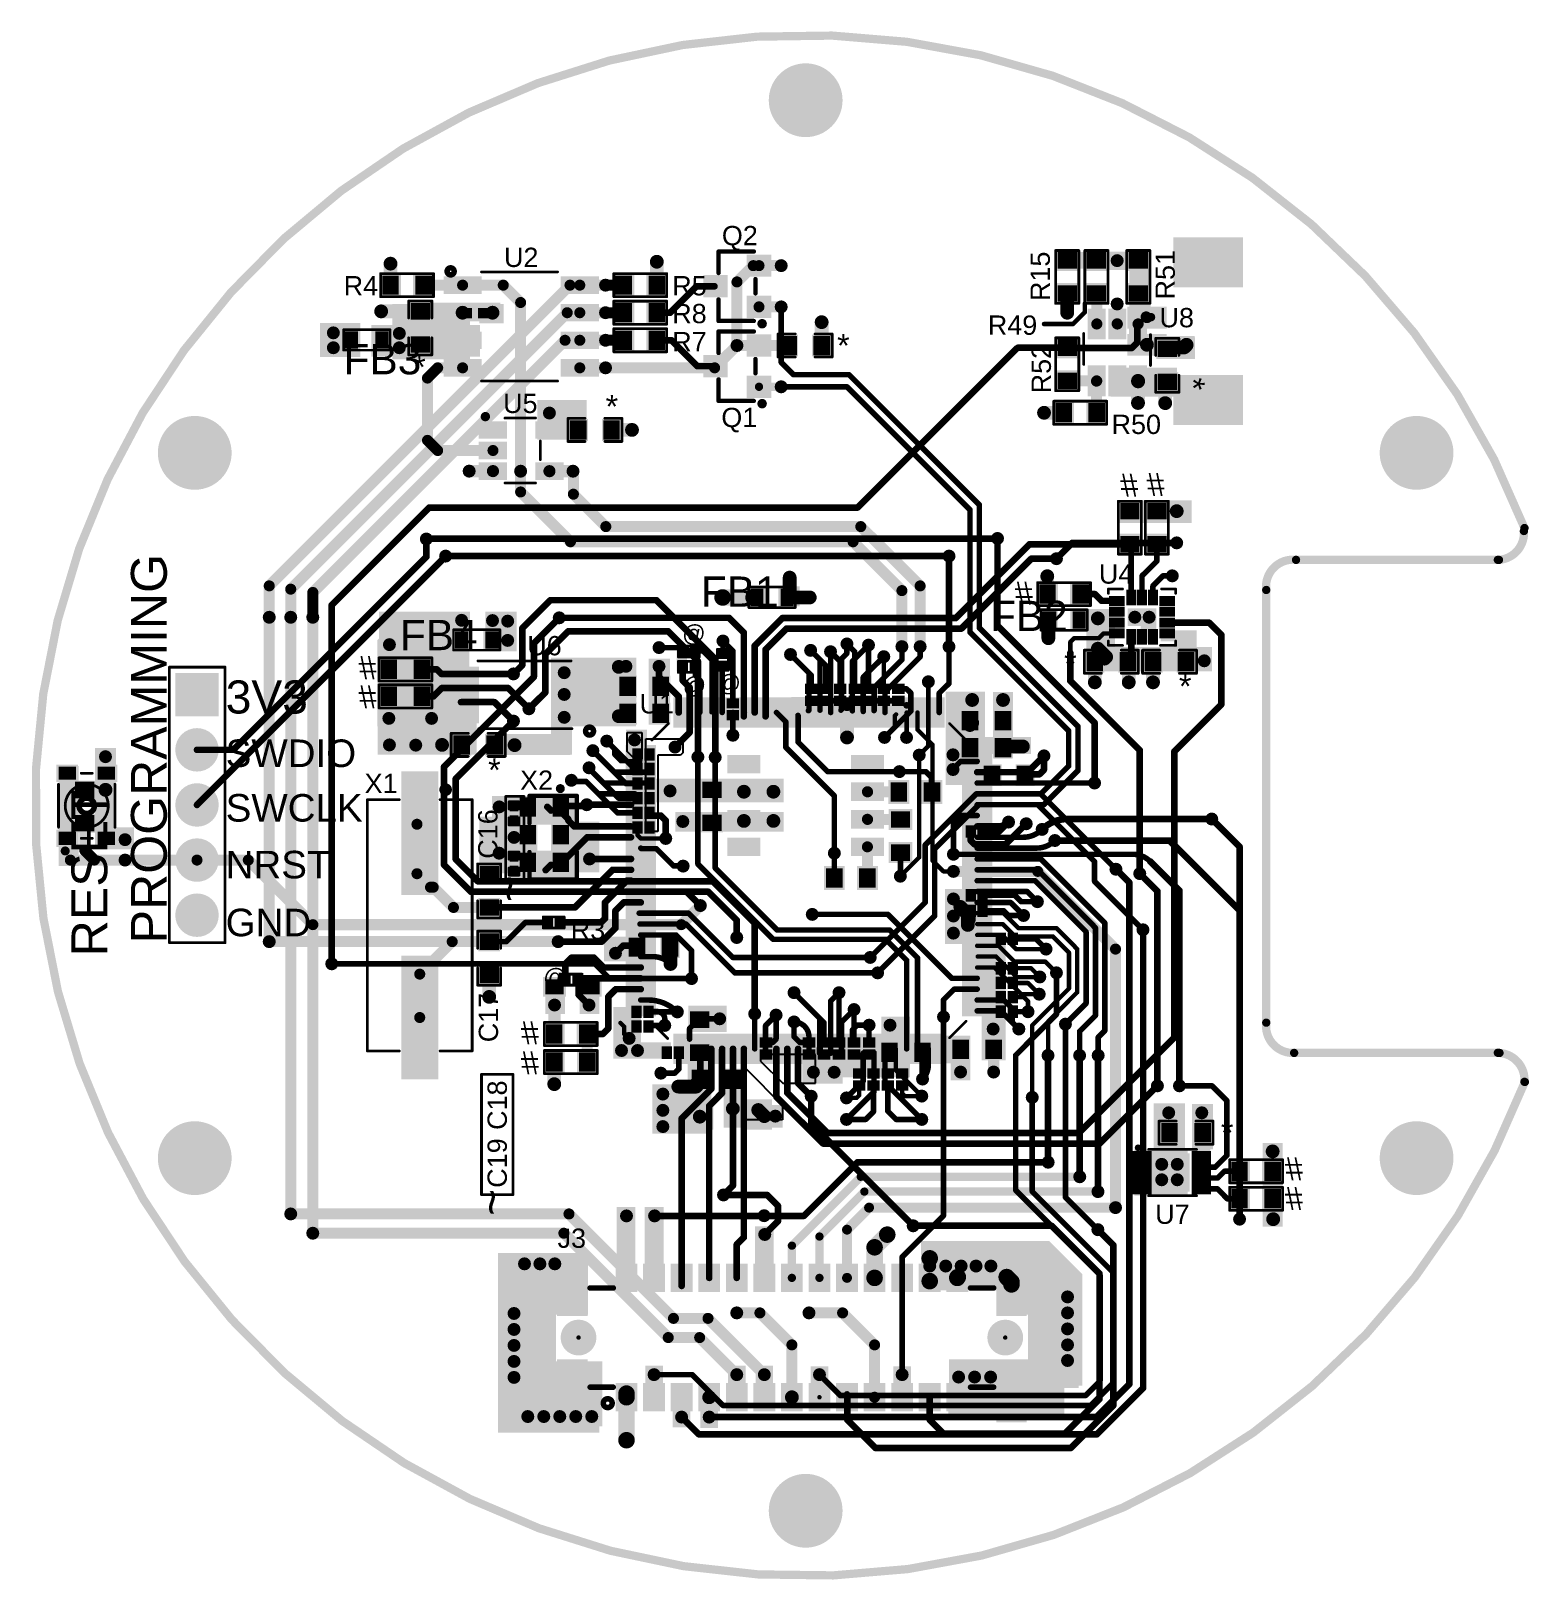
# Model space of a CAD drawing. Header units: millimetres. Extents: x -35.7 to 33.3, y -3.2 to 68.2.
import ezdxf

# ---------------------------------------------------------------- set-up
doc = ezdxf.new("R2010")
doc.units = ezdxf.units.MM
for name, color, linetype in [('BottomLayer', 5, 'Continuous'), ('BottomPaste', 16, 'Continuous'), ('BottomSolder', 6, 'Continuous'), ('Mechanical2', 216, 'Continuous'), ('MultiLayer', 9, 'Continuous'), ('PadHoleLayer', 156, 'Continuous'), ('TopLayer', 1, 'Continuous'), ('TopOverlay', 2, 'Continuous'), ('TopPaste', 8, 'Continuous'), ('TopSolder', 216, 'Continuous'), ('ViaHoleLayer', 16, 'Continuous')]:
    doc.layers.add(name, color=color, linetype=linetype)
doc.styles.add('Arial', font='arial.ttf', dxfattribs={"height": 0.2})

msp = doc.modelspace()

# ---------------------------------------------------------------- texts
at = {"layer": 'TopOverlay', "style": 'Arial'}
for s, height, p in [('Q2', 0.889, (-3.861, 58.318)), ('U2', 0.889, (-13.898, 57.315)), ('R4', 0.889, (-21.285, 56.007)), ('R5', 0.889, (-6.147, 56.007)), ('R8', 0.889, (-6.147, 54.725)), ('R49', 0.889, (8.391, 54.191)), ('U8', 0.889, (16.301, 54.537)), ('R7', 0.889, (-6.147, 53.43)), ('FB3', 1.397, (-21.288, 52.368)), ('U5', 0.889, (-13.94, 50.585)), ('Q1', 0.889, (-3.886, 49.936)), ('R50', 0.889, (14.093, 49.619)), ('U4', 0.889, (13.509, 42.724)), ('FB1', 1.397, (-4.826, 41.656)), ('FB2', 1.397, (8.496, 40.538)), ('FB4', 1.397, (-18.694, 39.657)), ('U6', 0.889, (-12.827, 39.421)), ('U1', 0.889, (-7.654, 36.742)), ('X1', 0.889, (-20.32, 33.071)), ('X2', 0.889, (-13.157, 33.223)), ('R3', 0.889, (-10.825, 26.323)), ('U7', 0.889, (16.104, 13.221)), ('J3', 0.889, (-11.43, 12.116))]:
    msp.add_text(s, height=height, dxfattribs=at).set_placement(p)
for s, height, rotation, p in [('R15', 0.889, 90, (11.25, 55.746)), ('R51', 0.889, 90, (17.008, 55.82)), ('*', 1.067, 360, (1.448, 53.162)), ('R52', 0.889, 90, (11.299, 51.492)), ('*', 1.067, 360, (-18.085, 52.172)), ('*', 1.067, 360, (-9.22, 50.355)), ('PROGRAMMING', 1.651, 90, (-29.433, 26.15)), ('@', 0.762, 360, (-5.69, 40.056)), ('*', 1.067, 360, (11.905, 38.501)), ('@', 0.762, 360, (-4.064, 37.77)), ('3V3', 1.524, 360, (-26.721, 36.739)), ('@', 0.762, 360, (-5.664, 37.668)), ('*', 1.067, 360, (17.196, 37.465)), ('SWDIO', 1.27, 360, (-26.721, 34.272)), ('*', 1.067, 360, (-14.63, 33.604)), ('RESET', 1.651, 90, (-32.176, 25.552)), ('SWCLK', 1.27, 360, (-26.721, 31.758)), ('C16', 0.889, 90, (-14.199, 30.048)), ('NRST', 1.27, 360, (-26.721, 29.141)), ('~', 1.524, 90, (-12.907, 28.044)), ('GND', 1.27, 360, (-26.721, 26.474)), ('@', 0.762, 360, (-12.091, 24.22)), ('C17', 0.889, 90, (-14.173, 21.59)), ('C18', 0.889, 90, (-13.767, 17.551)), ('C19', 0.889, 90, (-13.767, 14.884)), ('~', 1.524, 90, (-13.719, 13.591))]:
    msp.add_text(s, height=height, rotation=rotation, dxfattribs=at).set_placement(p)
at = {"layer": 'TopOverlay', "style": 'Arial', "text_generation_flag": 2}
for s, rotation, p in [('*', 270, (17.323, 51.638)), ('#', 360, (15.316, 46.736)), ('#', 360, (16.535, 46.761)), ('#', 360, (10.465, 41.758)), ('#', 180, (-20.599, 39.382)), ('#', 180, (-20.599, 38.036)), ('#', 360, (-12.293, 21.488)), ('#', 360, (-12.293, 20.107)), ('*', 360, (19.71, 16.891)), ('#', 360, (22.911, 15.23)), ('#', 360, (22.911, 13.858))]:
    msp.add_text(s, height=1.067, rotation=rotation, dxfattribs=at).set_placement(p)

# ---------------------------------------------------------------- blocks, each defined once
blk = doc.blocks.new('R__0603_1')
at = {"layer": 'TopLayer'}
for points in [[(-0.381, 0.4445), (-0.381, -0.4445), (-1.143, -0.4445), (-1.143, 0.4445)], [(1.143, 0.4445), (1.143, -0.4445), (0.381, -0.4445), (0.381, 0.4445)]]:
    blk.add_hatch(color=1, dxfattribs=at).paths.add_polyline_path(points)
at = {"layer": 'TopPaste'}
for points in [[(-0.381, 0.4445), (-0.381, -0.4445), (-1.143, -0.4445), (-1.143, 0.4445)], [(1.143, 0.4445), (1.143, -0.4445), (0.381, -0.4445), (0.381, 0.4445)]]:
    blk.add_hatch(color=8, dxfattribs=at).paths.add_polyline_path(points)
at = {"layer": 'TopSolder'}
for points in [[(-0.2794, 0.5461), (-0.2794, -0.5461), (-1.2446, -0.5461), (-1.2446, 0.5461)], [(1.2446, 0.5461), (1.2446, -0.5461), (0.2794, -0.5461), (0.2794, 0.5461)]]:
    blk.add_hatch(color=216, dxfattribs=at).paths.add_polyline_path(points)
at = {"layer": 'TopOverlay', "const_width": 0.127}
for points in [[(-1.2192, -0.5334), (-1.2192, 0.5334)], [(-1.2192, 0.5334), (1.2192, 0.5334)], [(1.2192, -0.5334), (1.2192, 0.5334)], [(-1.2192, -0.5334), (1.2192, -0.5334)]]:
    blk.add_lwpolyline(points, dxfattribs=at)
at = {"layer": 'TopOverlay', "const_width": 0.0635}
for points in [[(-1.25095, 0.5334, 1), (-1.18745, 0.5334, 1)], [(-1.25095, 0.5334, 1), (-1.18745, 0.5334, 1)], [(1.18745, 0.5334, 1), (1.25095, 0.5334, 1)], [(1.18745, 0.5334, 1), (1.25095, 0.5334, 1)], [(-1.25095, -0.5334, 1), (-1.18745, -0.5334, 1)], [(-1.25095, -0.5334, 1), (-1.18745, -0.5334, 1)], [(1.18745, -0.5334, 1), (1.25095, -0.5334, 1)], [(1.18745, -0.5334, 1), (1.25095, -0.5334, 1)]]:
    blk.add_lwpolyline(points, format="xyb", close=True, dxfattribs=at)
blk = doc.blocks.new('R___0201_B_2')
at = {"layer": 'BottomLayer'}
for points in [[(-0.41, 0.185), (-0.14, 0.185), (-0.14, -0.185), (-0.41, -0.185)], [(0.14, 0.185), (0.41, 0.185), (0.41, -0.185), (0.14, -0.185)]]:
    blk.add_hatch(color=5, dxfattribs=at).paths.add_polyline_path(points)
at = {"layer": 'BottomPaste'}
for points in [[(-0.41, 0.185), (-0.14, 0.185), (-0.14, -0.185), (-0.41, -0.185)], [(0.14, 0.185), (0.41, 0.185), (0.41, -0.185), (0.14, -0.185)]]:
    blk.add_hatch(color=16, dxfattribs=at).paths.add_polyline_path(points)
at = {"layer": 'BottomSolder'}
for points in [[(-0.512, 0.287), (-0.038, 0.287), (-0.038, -0.287), (-0.512, -0.287)], [(0.038, 0.287), (0.512, 0.287), (0.512, -0.287), (0.038, -0.287)]]:
    blk.add_hatch(color=6, dxfattribs=at).paths.add_polyline_path(points)
blk = doc.blocks.new('R___0201_B_3')
at = {"layer": 'BottomLayer'}
for points in [[(-0.41, 0.185), (-0.14, 0.185), (-0.14, -0.185), (-0.41, -0.185)], [(0.14, 0.185), (0.41, 0.185), (0.41, -0.185), (0.14, -0.185)]]:
    blk.add_hatch(color=5, dxfattribs=at).paths.add_polyline_path(points)
at = {"layer": 'BottomPaste'}
for points in [[(-0.41, 0.185), (-0.14, 0.185), (-0.14, -0.185), (-0.41, -0.185)], [(0.14, 0.185), (0.41, 0.185), (0.41, -0.185), (0.14, -0.185)]]:
    blk.add_hatch(color=16, dxfattribs=at).paths.add_polyline_path(points)
at = {"layer": 'BottomSolder'}
for points in [[(-0.512, 0.287), (-0.038, 0.287), (-0.038, -0.287), (-0.512, -0.287)], [(0.038, 0.287), (0.512, 0.287), (0.512, -0.287), (0.038, -0.287)]]:
    blk.add_hatch(color=6, dxfattribs=at).paths.add_polyline_path(points)
blk = doc.blocks.new('R___0201_B_4')
at = {"layer": 'BottomLayer'}
for points in [[(-0.41, 0.185), (-0.14, 0.185), (-0.14, -0.185), (-0.41, -0.185)], [(0.14, 0.185), (0.41, 0.185), (0.41, -0.185), (0.14, -0.185)]]:
    blk.add_hatch(color=5, dxfattribs=at).paths.add_polyline_path(points)
at = {"layer": 'BottomPaste'}
for points in [[(-0.41, 0.185), (-0.14, 0.185), (-0.14, -0.185), (-0.41, -0.185)], [(0.14, 0.185), (0.41, 0.185), (0.41, -0.185), (0.14, -0.185)]]:
    blk.add_hatch(color=16, dxfattribs=at).paths.add_polyline_path(points)
at = {"layer": 'BottomSolder'}
for points in [[(-0.512, 0.287), (-0.038, 0.287), (-0.038, -0.287), (-0.512, -0.287)], [(0.038, 0.287), (0.512, 0.287), (0.512, -0.287), (0.038, -0.287)]]:
    blk.add_hatch(color=6, dxfattribs=at).paths.add_polyline_path(points)
blk = doc.blocks.new('1_25_2PWB_B_5')
at = {"layer": 'BottomLayer'}
for points in [[(-2.125, -0.281), (-4.225, -0.281), (-4.225, 2.719), (-2.125, 2.719)], [(2.125, 2.719), (4.225, 2.719), (4.225, -0.281), (2.125, -0.281)], [(-1.025, -0.8), (-0.225, -0.8), (-0.225, -2.4), (-1.025, -2.4)], [(0.225, -0.8), (1.025, -0.8), (1.025, -2.4), (0.225, -2.4)]]:
    blk.add_hatch(color=5, dxfattribs=at).paths.add_polyline_path(points)
at = {"layer": 'BottomPaste'}
for points in [[(-2.125, -0.281), (-4.225, -0.281), (-4.225, 2.719), (-2.125, 2.719)], [(2.125, 2.719), (4.225, 2.719), (4.225, -0.281), (2.125, -0.281)], [(-1.025, -0.8), (-0.225, -0.8), (-0.225, -2.4), (-1.025, -2.4)], [(0.225, -0.8), (1.025, -0.8), (1.025, -2.4), (0.225, -2.4)]]:
    blk.add_hatch(color=16, dxfattribs=at).paths.add_polyline_path(points)
at = {"layer": 'BottomSolder'}
for points in [[(-2.023, -0.383), (-4.327, -0.383), (-4.327, 2.821), (-2.023, 2.821)], [(2.023, 2.821), (4.327, 2.821), (4.327, -0.383), (2.023, -0.383)], [(-1.127, -0.698), (-0.123, -0.698), (-0.123, -2.502), (-1.127, -2.502)], [(0.123, -0.698), (1.127, -0.698), (1.127, -2.502), (0.123, -2.502)]]:
    blk.add_hatch(color=6, dxfattribs=at).paths.add_polyline_path(points)
blk = doc.blocks.new('SOT_23_6_6')
at = {"layer": 'TopLayer'}
for points in [[(-1.92, 1.26), (-0.7, 1.26), (-0.7, 0.64), (-1.92, 0.64)], [(0.7, 1.26), (1.92, 1.26), (1.92, 0.64), (0.7, 0.64)], [(-1.92, 0.31), (-0.7, 0.31), (-0.7, -0.31), (-1.92, -0.31)], [(0.7, 0.31), (1.92, 0.31), (1.92, -0.31), (0.7, -0.31)], [(-1.92, -0.64), (-0.7, -0.64), (-0.7, -1.26), (-1.92, -1.26)], [(0.7, -0.64), (1.92, -0.64), (1.92, -1.26), (0.7, -1.26)]]:
    blk.add_hatch(color=1, dxfattribs=at).paths.add_polyline_path(points)
at = {"layer": 'TopPaste'}
for points in [[(-1.92, 1.26), (-0.7, 1.26), (-0.7, 0.64), (-1.92, 0.64)], [(0.7, 1.26), (1.92, 1.26), (1.92, 0.64), (0.7, 0.64)], [(-1.92, 0.31), (-0.7, 0.31), (-0.7, -0.31), (-1.92, -0.31)], [(0.7, 0.31), (1.92, 0.31), (1.92, -0.31), (0.7, -0.31)], [(-1.92, -0.64), (-0.7, -0.64), (-0.7, -1.26), (-1.92, -1.26)], [(0.7, -0.64), (1.92, -0.64), (1.92, -1.26), (0.7, -1.26)]]:
    blk.add_hatch(color=8, dxfattribs=at).paths.add_polyline_path(points)
at = {"layer": 'TopSolder'}
for points in [[(-2.022, 1.362), (-0.598, 1.362), (-0.598, 0.538), (-2.022, 0.538)], [(0.598, 1.362), (2.022, 1.362), (2.022, 0.538), (0.598, 0.538)], [(-2.022, 0.412), (-0.598, 0.412), (-0.598, -0.412), (-2.022, -0.412)], [(0.598, 0.412), (2.022, 0.412), (2.022, -0.412), (0.598, -0.412)], [(-2.022, -0.538), (-0.598, -0.538), (-0.598, -1.362), (-2.022, -1.362)], [(0.598, -0.538), (2.022, -0.538), (2.022, -1.362), (0.598, -1.362)]]:
    blk.add_hatch(color=216, dxfattribs=at).paths.add_polyline_path(points)
at = {"layer": 'TopOverlay'}
for points, const_width in [([(-1.558, 1.549, 1), (-1.693, 1.549, 1)], 0.254), ([(-1.757, 1.549, 1), (-1.63, 1.549, 1)], 0.127), ([(-1.621, 1.549, 1), (-1.494, 1.549, 1)], 0.127), ([(-0.853, 1.524, 1), (-0.789, 1.524, 1)], 0.0635), ([(0.569, 1.524, 1), (0.633, 1.524, 1)], 0.0635), ([(-0.904, -1.549, 1), (-0.84, -1.549, 1)], 0.0635), ([(0.519, -1.549, 1), (0.582, -1.549, 1)], 0.0635)]:
    blk.add_lwpolyline(points, format="xyb", close=True, dxfattribs=dict(at, const_width=const_width))
at = {"layer": 'TopOverlay', "const_width": 0.127}
for points in [[(0.601, 1.524), (-0.821, 1.524)], [(0.55, -1.549), (-0.872, -1.549)]]:
    blk.add_lwpolyline(points, dxfattribs=at)
blk = doc.blocks.new('R__0603_7')
at = {"layer": 'TopLayer'}
for points in [[(-0.381, 0.4445), (-0.381, -0.4445), (-1.143, -0.4445), (-1.143, 0.4445)], [(1.143, 0.4445), (1.143, -0.4445), (0.381, -0.4445), (0.381, 0.4445)]]:
    blk.add_hatch(color=1, dxfattribs=at).paths.add_polyline_path(points)
at = {"layer": 'TopPaste'}
for points in [[(-0.381, 0.4445), (-0.381, -0.4445), (-1.143, -0.4445), (-1.143, 0.4445)], [(1.143, 0.4445), (1.143, -0.4445), (0.381, -0.4445), (0.381, 0.4445)]]:
    blk.add_hatch(color=8, dxfattribs=at).paths.add_polyline_path(points)
at = {"layer": 'TopSolder'}
for points in [[(-0.2794, 0.5461), (-0.2794, -0.5461), (-1.2446, -0.5461), (-1.2446, 0.5461)], [(1.2446, 0.5461), (1.2446, -0.5461), (0.2794, -0.5461), (0.2794, 0.5461)]]:
    blk.add_hatch(color=216, dxfattribs=at).paths.add_polyline_path(points)
at = {"layer": 'TopOverlay', "const_width": 0.127}
for points in [[(-1.2192, 0.5334), (1.2192, 0.5334)], [(-1.2192, 0.5334), (-1.2192, -0.5334)], [(1.2192, 0.5334), (1.2192, -0.5334)], [(-1.2192, -0.5334), (1.2192, -0.5334)]]:
    blk.add_lwpolyline(points, dxfattribs=at)
at = {"layer": 'TopOverlay', "const_width": 0.0635}
for points in [[(-1.25095, 0.5334, 1), (-1.18745, 0.5334, 1)], [(-1.25095, 0.5334, 1), (-1.18745, 0.5334, 1)], [(1.18745, 0.5334, 1), (1.25095, 0.5334, 1)], [(1.18745, 0.5334, 1), (1.25095, 0.5334, 1)], [(-1.25095, -0.5334, 1), (-1.18745, -0.5334, 1)], [(-1.25095, -0.5334, 1), (-1.18745, -0.5334, 1)], [(1.18745, -0.5334, 1), (1.25095, -0.5334, 1)], [(1.18745, -0.5334, 1), (1.25095, -0.5334, 1)]]:
    blk.add_lwpolyline(points, format="xyb", close=True, dxfattribs=at)
blk = doc.blocks.new('R__0603_8')
at = {"layer": 'TopLayer'}
for points in [[(-0.381, 0.4445), (-0.381, -0.4445), (-1.143, -0.4445), (-1.143, 0.4445)], [(1.143, 0.4445), (1.143, -0.4445), (0.381, -0.4445), (0.381, 0.4445)]]:
    blk.add_hatch(color=1, dxfattribs=at).paths.add_polyline_path(points)
at = {"layer": 'TopPaste'}
for points in [[(-0.381, 0.4445), (-0.381, -0.4445), (-1.143, -0.4445), (-1.143, 0.4445)], [(1.143, 0.4445), (1.143, -0.4445), (0.381, -0.4445), (0.381, 0.4445)]]:
    blk.add_hatch(color=8, dxfattribs=at).paths.add_polyline_path(points)
at = {"layer": 'TopSolder'}
for points in [[(-0.2794, 0.5461), (-0.2794, -0.5461), (-1.2446, -0.5461), (-1.2446, 0.5461)], [(1.2446, 0.5461), (1.2446, -0.5461), (0.2794, -0.5461), (0.2794, 0.5461)]]:
    blk.add_hatch(color=216, dxfattribs=at).paths.add_polyline_path(points)
at = {"layer": 'TopOverlay', "const_width": 0.127}
for points in [[(1.2192, 0.5334), (-1.2192, 0.5334)], [(-1.2192, -0.5334), (-1.2192, 0.5334)], [(1.2192, -0.5334), (1.2192, 0.5334)], [(1.2192, -0.5334), (-1.2192, -0.5334)]]:
    blk.add_lwpolyline(points, dxfattribs=at)
at = {"layer": 'TopOverlay', "const_width": 0.0635}
for points in [[(-1.25095, 0.5334, 1), (-1.18745, 0.5334, 1)], [(-1.25095, 0.5334, 1), (-1.18745, 0.5334, 1)], [(1.18745, 0.5334, 1), (1.25095, 0.5334, 1)], [(1.18745, 0.5334, 1), (1.25095, 0.5334, 1)], [(-1.25095, -0.5334, 1), (-1.18745, -0.5334, 1)], [(-1.25095, -0.5334, 1), (-1.18745, -0.5334, 1)], [(1.18745, -0.5334, 1), (1.25095, -0.5334, 1)], [(1.18745, -0.5334, 1), (1.25095, -0.5334, 1)]]:
    blk.add_lwpolyline(points, format="xyb", close=True, dxfattribs=at)
blk = doc.blocks.new('R__0603_9')
at = {"layer": 'TopLayer'}
for points in [[(-0.381, 0.4445), (-0.381, -0.4445), (-1.143, -0.4445), (-1.143, 0.4445)], [(1.143, 0.4445), (1.143, -0.4445), (0.381, -0.4445), (0.381, 0.4445)]]:
    blk.add_hatch(color=1, dxfattribs=at).paths.add_polyline_path(points)
at = {"layer": 'TopPaste'}
for points in [[(-0.381, 0.4445), (-0.381, -0.4445), (-1.143, -0.4445), (-1.143, 0.4445)], [(1.143, 0.4445), (1.143, -0.4445), (0.381, -0.4445), (0.381, 0.4445)]]:
    blk.add_hatch(color=8, dxfattribs=at).paths.add_polyline_path(points)
at = {"layer": 'TopSolder'}
for points in [[(-0.2794, 0.5461), (-0.2794, -0.5461), (-1.2446, -0.5461), (-1.2446, 0.5461)], [(1.2446, 0.5461), (1.2446, -0.5461), (0.2794, -0.5461), (0.2794, 0.5461)]]:
    blk.add_hatch(color=216, dxfattribs=at).paths.add_polyline_path(points)
at = {"layer": 'TopOverlay', "const_width": 0.127}
for points in [[(1.2192, 0.5334), (-1.2192, 0.5334)], [(-1.2192, 0.5334), (-1.2192, -0.5334)], [(1.2192, 0.5334), (1.2192, -0.5334)], [(1.2192, -0.5334), (-1.2192, -0.5334)]]:
    blk.add_lwpolyline(points, dxfattribs=at)
at = {"layer": 'TopOverlay', "const_width": 0.0635}
for points in [[(-1.25095, 0.5334, 1), (-1.18745, 0.5334, 1)], [(-1.25095, 0.5334, 1), (-1.18745, 0.5334, 1)], [(1.18745, 0.5334, 1), (1.25095, 0.5334, 1)], [(1.18745, 0.5334, 1), (1.25095, 0.5334, 1)], [(-1.25095, -0.5334, 1), (-1.18745, -0.5334, 1)], [(-1.25095, -0.5334, 1), (-1.18745, -0.5334, 1)], [(1.18745, -0.5334, 1), (1.25095, -0.5334, 1)], [(1.18745, -0.5334, 1), (1.25095, -0.5334, 1)]]:
    blk.add_lwpolyline(points, format="xyb", close=True, dxfattribs=at)
blk = doc.blocks.new('R__0603_10')
at = {"layer": 'TopLayer'}
for points in [[(-0.381, 0.4445), (-0.381, -0.4445), (-1.143, -0.4445), (-1.143, 0.4445)], [(1.143, 0.4445), (1.143, -0.4445), (0.381, -0.4445), (0.381, 0.4445)]]:
    blk.add_hatch(color=1, dxfattribs=at).paths.add_polyline_path(points)
at = {"layer": 'TopPaste'}
for points in [[(-0.381, 0.4445), (-0.381, -0.4445), (-1.143, -0.4445), (-1.143, 0.4445)], [(1.143, 0.4445), (1.143, -0.4445), (0.381, -0.4445), (0.381, 0.4445)]]:
    blk.add_hatch(color=8, dxfattribs=at).paths.add_polyline_path(points)
at = {"layer": 'TopSolder'}
for points in [[(-0.2794, 0.5461), (-0.2794, -0.5461), (-1.2446, -0.5461), (-1.2446, 0.5461)], [(1.2446, 0.5461), (1.2446, -0.5461), (0.2794, -0.5461), (0.2794, 0.5461)]]:
    blk.add_hatch(color=216, dxfattribs=at).paths.add_polyline_path(points)
at = {"layer": 'TopOverlay', "const_width": 0.127}
for points in [[(-1.2192, 0.5334), (1.2192, 0.5334)], [(-1.2192, 0.5334), (-1.2192, -0.5334)], [(1.2192, 0.5334), (1.2192, -0.5334)], [(-1.2192, -0.5334), (1.2192, -0.5334)]]:
    blk.add_lwpolyline(points, dxfattribs=at)
at = {"layer": 'TopOverlay', "const_width": 0.0635}
for points in [[(-1.25095, 0.5334, 1), (-1.18745, 0.5334, 1)], [(-1.25095, 0.5334, 1), (-1.18745, 0.5334, 1)], [(1.18745, 0.5334, 1), (1.25095, 0.5334, 1)], [(1.18745, 0.5334, 1), (1.25095, 0.5334, 1)], [(-1.25095, -0.5334, 1), (-1.18745, -0.5334, 1)], [(-1.25095, -0.5334, 1), (-1.18745, -0.5334, 1)], [(1.18745, -0.5334, 1), (1.25095, -0.5334, 1)], [(1.18745, -0.5334, 1), (1.25095, -0.5334, 1)]]:
    blk.add_lwpolyline(points, format="xyb", close=True, dxfattribs=at)
blk = doc.blocks.new('R__0603_11')
at = {"layer": 'TopLayer'}
for points in [[(-0.381, 0.4445), (-0.381, -0.4445), (-1.143, -0.4445), (-1.143, 0.4445)], [(1.143, 0.4445), (1.143, -0.4445), (0.381, -0.4445), (0.381, 0.4445)]]:
    blk.add_hatch(color=1, dxfattribs=at).paths.add_polyline_path(points)
at = {"layer": 'TopPaste'}
for points in [[(-0.381, 0.4445), (-0.381, -0.4445), (-1.143, -0.4445), (-1.143, 0.4445)], [(1.143, 0.4445), (1.143, -0.4445), (0.381, -0.4445), (0.381, 0.4445)]]:
    blk.add_hatch(color=8, dxfattribs=at).paths.add_polyline_path(points)
at = {"layer": 'TopSolder'}
for points in [[(-0.2794, 0.5461), (-0.2794, -0.5461), (-1.2446, -0.5461), (-1.2446, 0.5461)], [(1.2446, 0.5461), (1.2446, -0.5461), (0.2794, -0.5461), (0.2794, 0.5461)]]:
    blk.add_hatch(color=216, dxfattribs=at).paths.add_polyline_path(points)
at = {"layer": 'TopOverlay', "const_width": 0.127}
for points in [[(-1.2192, 0.5334), (1.2192, 0.5334)], [(-1.2192, 0.5334), (-1.2192, -0.5334)], [(1.2192, 0.5334), (1.2192, -0.5334)], [(-1.2192, -0.5334), (1.2192, -0.5334)]]:
    blk.add_lwpolyline(points, dxfattribs=at)
at = {"layer": 'TopOverlay', "const_width": 0.0635}
for points in [[(-1.25095, 0.5334, 1), (-1.18745, 0.5334, 1)], [(-1.25095, 0.5334, 1), (-1.18745, 0.5334, 1)], [(1.18745, 0.5334, 1), (1.25095, 0.5334, 1)], [(1.18745, 0.5334, 1), (1.25095, 0.5334, 1)], [(-1.25095, -0.5334, 1), (-1.18745, -0.5334, 1)], [(-1.25095, -0.5334, 1), (-1.18745, -0.5334, 1)], [(1.18745, -0.5334, 1), (1.25095, -0.5334, 1)], [(1.18745, -0.5334, 1), (1.25095, -0.5334, 1)]]:
    blk.add_lwpolyline(points, format="xyb", close=True, dxfattribs=at)
blk = doc.blocks.new('C___0603_12')
at = {"layer": 'TopLayer'}
for points in [[(-0.381, 0.445), (-0.381, -0.445), (-1.143, -0.445), (-1.143, 0.445)], [(1.143, 0.445), (1.143, -0.445), (0.381, -0.445), (0.381, 0.445)]]:
    blk.add_hatch(color=1, dxfattribs=at).paths.add_polyline_path(points)
at = {"layer": 'TopPaste'}
for points in [[(-0.381, 0.445), (-0.381, -0.445), (-1.143, -0.445), (-1.143, 0.445)], [(1.143, 0.445), (1.143, -0.445), (0.381, -0.445), (0.381, 0.445)]]:
    blk.add_hatch(color=8, dxfattribs=at).paths.add_polyline_path(points)
at = {"layer": 'TopSolder'}
for points in [[(-0.321, 0.504), (-0.321, -0.504), (-1.203, -0.504), (-1.203, 0.504)], [(1.203, 0.504), (1.203, -0.504), (0.321, -0.504), (0.321, 0.504)]]:
    blk.add_hatch(color=216, dxfattribs=at).paths.add_polyline_path(points)
at = {"layer": 'TopOverlay', "const_width": 0.127}
for points in [[(-1.245, 0.533), (-1.245, -0.533)], [(-1.245, 0.533), (-0.457, 0.533)], [(0.457, 0.533), (1.245, 0.533)], [(1.245, 0.533), (1.245, -0.533)], [(-1.245, -0.533), (-0.457, -0.533)], [(0.457, -0.533), (1.245, -0.533)]]:
    blk.add_lwpolyline(points, dxfattribs=at)
at = {"layer": 'TopOverlay', "const_width": 0.0635}
for points in [[(-1.276, 0.533, 1), (-1.213, 0.533, 1)], [(-1.276, 0.533, 1), (-1.213, 0.533, 1)], [(-0.489, 0.533, 1), (-0.425, 0.533, 1)], [(0.425, 0.533, 1), (0.489, 0.533, 1)], [(1.213, 0.533, 1), (1.276, 0.533, 1)], [(1.213, 0.533, 1), (1.276, 0.533, 1)], [(-1.276, -0.533, 1), (-1.213, -0.533, 1)], [(-1.276, -0.533, 1), (-1.213, -0.533, 1)], [(-0.489, -0.533, 1), (-0.425, -0.533, 1)], [(0.425, -0.533, 1), (0.489, -0.533, 1)], [(1.213, -0.533, 1), (1.276, -0.533, 1)], [(1.213, -0.533, 1), (1.276, -0.533, 1)]]:
    blk.add_lwpolyline(points, format="xyb", close=True, dxfattribs=at)
blk = doc.blocks.new('R__0603_B_13')
at = {"layer": 'BottomLayer'}
for points in [[(-1.143, -0.4445), (-1.143, 0.4445), (-0.381, 0.4445), (-0.381, -0.4445)], [(0.381, -0.4445), (0.381, 0.4445), (1.143, 0.4445), (1.143, -0.4445)]]:
    blk.add_hatch(color=5, dxfattribs=at).paths.add_polyline_path(points)
at = {"layer": 'BottomPaste'}
for points in [[(-1.143, -0.4445), (-1.143, 0.4445), (-0.381, 0.4445), (-0.381, -0.4445)], [(0.381, -0.4445), (0.381, 0.4445), (1.143, 0.4445), (1.143, -0.4445)]]:
    blk.add_hatch(color=16, dxfattribs=at).paths.add_polyline_path(points)
at = {"layer": 'BottomSolder'}
for points in [[(-1.2446, -0.5461), (-1.2446, 0.5461), (-0.2794, 0.5461), (-0.2794, -0.5461)], [(0.2794, -0.5461), (0.2794, 0.5461), (1.2446, 0.5461), (1.2446, -0.5461)]]:
    blk.add_hatch(color=6, dxfattribs=at).paths.add_polyline_path(points)
blk = doc.blocks.new('R__0603_B_14')
at = {"layer": 'BottomLayer'}
for points in [[(-1.143, -0.4445), (-1.143, 0.4445), (-0.381, 0.4445), (-0.381, -0.4445)], [(0.381, -0.4445), (0.381, 0.4445), (1.143, 0.4445), (1.143, -0.4445)]]:
    blk.add_hatch(color=5, dxfattribs=at).paths.add_polyline_path(points)
at = {"layer": 'BottomPaste'}
for points in [[(-1.143, -0.4445), (-1.143, 0.4445), (-0.381, 0.4445), (-0.381, -0.4445)], [(0.381, -0.4445), (0.381, 0.4445), (1.143, 0.4445), (1.143, -0.4445)]]:
    blk.add_hatch(color=16, dxfattribs=at).paths.add_polyline_path(points)
at = {"layer": 'BottomSolder'}
for points in [[(-1.2446, -0.5461), (-1.2446, 0.5461), (-0.2794, 0.5461), (-0.2794, -0.5461)], [(0.2794, -0.5461), (0.2794, 0.5461), (1.2446, 0.5461), (1.2446, -0.5461)]]:
    blk.add_hatch(color=6, dxfattribs=at).paths.add_polyline_path(points)
blk = doc.blocks.new('R__0603_B_15')
at = {"layer": 'BottomLayer'}
for points in [[(-1.143, -0.4445), (-1.143, 0.4445), (-0.381, 0.4445), (-0.381, -0.4445)], [(0.381, -0.4445), (0.381, 0.4445), (1.143, 0.4445), (1.143, -0.4445)]]:
    blk.add_hatch(color=5, dxfattribs=at).paths.add_polyline_path(points)
at = {"layer": 'BottomPaste'}
for points in [[(-1.143, -0.4445), (-1.143, 0.4445), (-0.381, 0.4445), (-0.381, -0.4445)], [(0.381, -0.4445), (0.381, 0.4445), (1.143, 0.4445), (1.143, -0.4445)]]:
    blk.add_hatch(color=16, dxfattribs=at).paths.add_polyline_path(points)
at = {"layer": 'BottomSolder'}
for points in [[(-1.2446, -0.5461), (-1.2446, 0.5461), (-0.2794, 0.5461), (-0.2794, -0.5461)], [(0.2794, -0.5461), (0.2794, 0.5461), (1.2446, 0.5461), (1.2446, -0.5461)]]:
    blk.add_hatch(color=6, dxfattribs=at).paths.add_polyline_path(points)
blk = doc.blocks.new('R__0603_16')
at = {"layer": 'TopLayer'}
for points in [[(-0.381, 0.4445), (-0.381, -0.4445), (-1.143, -0.4445), (-1.143, 0.4445)], [(1.143, 0.4445), (1.143, -0.4445), (0.381, -0.4445), (0.381, 0.4445)]]:
    blk.add_hatch(color=1, dxfattribs=at).paths.add_polyline_path(points)
at = {"layer": 'TopPaste'}
for points in [[(-0.381, 0.4445), (-0.381, -0.4445), (-1.143, -0.4445), (-1.143, 0.4445)], [(1.143, 0.4445), (1.143, -0.4445), (0.381, -0.4445), (0.381, 0.4445)]]:
    blk.add_hatch(color=8, dxfattribs=at).paths.add_polyline_path(points)
at = {"layer": 'TopSolder'}
for points in [[(-0.2794, 0.5461), (-0.2794, -0.5461), (-1.2446, -0.5461), (-1.2446, 0.5461)], [(1.2446, 0.5461), (1.2446, -0.5461), (0.2794, -0.5461), (0.2794, 0.5461)]]:
    blk.add_hatch(color=216, dxfattribs=at).paths.add_polyline_path(points)
at = {"layer": 'TopOverlay', "const_width": 0.127}
for points in [[(-1.2192, -0.5334), (-1.2192, 0.5334)], [(-1.2192, 0.5334), (1.2192, 0.5334)], [(1.2192, -0.5334), (1.2192, 0.5334)], [(-1.2192, -0.5334), (1.2192, -0.5334)]]:
    blk.add_lwpolyline(points, dxfattribs=at)
at = {"layer": 'TopOverlay', "const_width": 0.0635}
for points in [[(-1.25095, 0.5334, 1), (-1.18745, 0.5334, 1)], [(-1.25095, 0.5334, 1), (-1.18745, 0.5334, 1)], [(1.18745, 0.5334, 1), (1.25095, 0.5334, 1)], [(1.18745, 0.5334, 1), (1.25095, 0.5334, 1)], [(-1.25095, -0.5334, 1), (-1.18745, -0.5334, 1)], [(-1.25095, -0.5334, 1), (-1.18745, -0.5334, 1)], [(1.18745, -0.5334, 1), (1.25095, -0.5334, 1)], [(1.18745, -0.5334, 1), (1.25095, -0.5334, 1)]]:
    blk.add_lwpolyline(points, format="xyb", close=True, dxfattribs=at)
blk = doc.blocks.new('C__0603_17')
at = {"layer": 'TopLayer'}
for points in [[(-0.381, 0.445), (-0.381, -0.445), (-1.143, -0.445), (-1.143, 0.445)], [(1.143, 0.445), (1.143, -0.445), (0.381, -0.445), (0.381, 0.445)]]:
    blk.add_hatch(color=1, dxfattribs=at).paths.add_polyline_path(points)
at = {"layer": 'TopPaste'}
for points in [[(-0.381, 0.445), (-0.381, -0.445), (-1.143, -0.445), (-1.143, 0.445)], [(1.143, 0.445), (1.143, -0.445), (0.381, -0.445), (0.381, 0.445)]]:
    blk.add_hatch(color=8, dxfattribs=at).paths.add_polyline_path(points)
at = {"layer": 'TopSolder'}
for points in [[(-0.321, 0.504), (-0.321, -0.504), (-1.203, -0.504), (-1.203, 0.504)], [(1.203, 0.504), (1.203, -0.504), (0.321, -0.504), (0.321, 0.504)]]:
    blk.add_hatch(color=216, dxfattribs=at).paths.add_polyline_path(points)
at = {"layer": 'TopOverlay', "const_width": 0.127}
for points in [[(-1.245, 0.533), (-0.457, 0.533)], [(-1.245, -0.533), (-1.245, 0.533)], [(0.457, 0.533), (1.245, 0.533)], [(1.245, -0.533), (1.245, 0.533)], [(-1.245, -0.533), (-0.457, -0.533)], [(0.457, -0.533), (1.245, -0.533)]]:
    blk.add_lwpolyline(points, dxfattribs=at)
at = {"layer": 'TopOverlay', "const_width": 0.0635}
for points in [[(-1.276, 0.533, 1), (-1.213, 0.533, 1)], [(-1.276, 0.533, 1), (-1.213, 0.533, 1)], [(-0.489, 0.533, 1), (-0.425, 0.533, 1)], [(0.425, 0.533, 1), (0.489, 0.533, 1)], [(1.213, 0.533, 1), (1.276, 0.533, 1)], [(1.213, 0.533, 1), (1.276, 0.533, 1)], [(-1.276, -0.533, 1), (-1.213, -0.533, 1)], [(-1.276, -0.533, 1), (-1.213, -0.533, 1)], [(-0.489, -0.533, 1), (-0.425, -0.533, 1)], [(0.425, -0.533, 1), (0.489, -0.533, 1)], [(1.213, -0.533, 1), (1.276, -0.533, 1)], [(1.213, -0.533, 1), (1.276, -0.533, 1)]]:
    blk.add_lwpolyline(points, format="xyb", close=True, dxfattribs=at)
blk = doc.blocks.new('C___0603_18')
at = {"layer": 'TopLayer'}
for points in [[(-0.381, 0.445), (-0.381, -0.445), (-1.143, -0.445), (-1.143, 0.445)], [(1.143, 0.445), (1.143, -0.445), (0.381, -0.445), (0.381, 0.445)]]:
    blk.add_hatch(color=1, dxfattribs=at).paths.add_polyline_path(points)
at = {"layer": 'TopPaste'}
for points in [[(-0.381, 0.445), (-0.381, -0.445), (-1.143, -0.445), (-1.143, 0.445)], [(1.143, 0.445), (1.143, -0.445), (0.381, -0.445), (0.381, 0.445)]]:
    blk.add_hatch(color=8, dxfattribs=at).paths.add_polyline_path(points)
at = {"layer": 'TopSolder'}
for points in [[(-0.321, 0.504), (-0.321, -0.504), (-1.203, -0.504), (-1.203, 0.504)], [(1.203, 0.504), (1.203, -0.504), (0.321, -0.504), (0.321, 0.504)]]:
    blk.add_hatch(color=216, dxfattribs=at).paths.add_polyline_path(points)
at = {"layer": 'TopOverlay', "const_width": 0.127}
for points in [[(-1.245, 0.533), (-0.457, 0.533)], [(-1.245, -0.533), (-1.245, 0.533)], [(0.457, 0.533), (1.245, 0.533)], [(1.245, -0.533), (1.245, 0.533)], [(-1.245, -0.533), (-0.457, -0.533)], [(0.457, -0.533), (1.245, -0.533)]]:
    blk.add_lwpolyline(points, dxfattribs=at)
at = {"layer": 'TopOverlay', "const_width": 0.0635}
for points in [[(-1.276, 0.533, 1), (-1.213, 0.533, 1)], [(-1.276, 0.533, 1), (-1.213, 0.533, 1)], [(-0.489, 0.533, 1), (-0.425, 0.533, 1)], [(0.425, 0.533, 1), (0.489, 0.533, 1)], [(1.213, 0.533, 1), (1.276, 0.533, 1)], [(1.213, 0.533, 1), (1.276, 0.533, 1)], [(-1.276, -0.533, 1), (-1.213, -0.533, 1)], [(-1.276, -0.533, 1), (-1.213, -0.533, 1)], [(-0.489, -0.533, 1), (-0.425, -0.533, 1)], [(0.425, -0.533, 1), (0.489, -0.533, 1)], [(1.213, -0.533, 1), (1.276, -0.533, 1)], [(1.213, -0.533, 1), (1.276, -0.533, 1)]]:
    blk.add_lwpolyline(points, format="xyb", close=True, dxfattribs=at)
blk = doc.blocks.new('14_LGA__2_5_3__19')
at = {"layer": 'TopLayer'}
for points in [[(-1.465, 0.925), (-0.855, 0.925), (-0.855, 0.575), (-1.465, 0.575)], [(-0.325, 1.215), (-0.325, 0.605), (-0.675, 0.605), (-0.675, 1.215)], [(0.175, 1.215), (0.175, 0.605), (-0.175, 0.605), (-0.175, 1.215)], [(0.675, 1.215), (0.675, 0.605), (0.325, 0.605), (0.325, 1.215)], [(1.465, 0.575), (0.855, 0.575), (0.855, 0.925), (1.465, 0.925)], [(-1.465, 0.425), (-0.855, 0.425), (-0.855, 0.075), (-1.465, 0.075)], [(1.465, 0.075), (0.855, 0.075), (0.855, 0.425), (1.465, 0.425)], [(-1.465, -0.075), (-0.855, -0.075), (-0.855, -0.425), (-1.465, -0.425)], [(-1.465, -0.575), (-0.855, -0.575), (-0.855, -0.925), (-1.465, -0.925)], [(-0.675, -1.215), (-0.675, -0.605), (-0.325, -0.605), (-0.325, -1.215)], [(-0.175, -1.215), (-0.175, -0.605), (0.175, -0.605), (0.175, -1.215)], [(0.325, -1.215), (0.325, -0.605), (0.675, -0.605), (0.675, -1.215)], [(1.465, -0.425), (0.855, -0.425), (0.855, -0.075), (1.465, -0.075)], [(1.465, -0.925), (0.855, -0.925), (0.855, -0.575), (1.465, -0.575)]]:
    blk.add_hatch(color=1, dxfattribs=at).paths.add_polyline_path(points)
at = {"layer": 'TopPaste'}
for points in [[(-1.465, 0.925), (-0.855, 0.925), (-0.855, 0.575), (-1.465, 0.575)], [(-0.325, 1.215), (-0.325, 0.605), (-0.675, 0.605), (-0.675, 1.215)], [(0.175, 1.215), (0.175, 0.605), (-0.175, 0.605), (-0.175, 1.215)], [(0.675, 1.215), (0.675, 0.605), (0.325, 0.605), (0.325, 1.215)], [(1.465, 0.575), (0.855, 0.575), (0.855, 0.925), (1.465, 0.925)], [(-1.465, 0.425), (-0.855, 0.425), (-0.855, 0.075), (-1.465, 0.075)], [(1.465, 0.075), (0.855, 0.075), (0.855, 0.425), (1.465, 0.425)], [(-1.465, -0.075), (-0.855, -0.075), (-0.855, -0.425), (-1.465, -0.425)], [(-1.465, -0.575), (-0.855, -0.575), (-0.855, -0.925), (-1.465, -0.925)], [(-0.675, -1.215), (-0.675, -0.605), (-0.325, -0.605), (-0.325, -1.215)], [(-0.175, -1.215), (-0.175, -0.605), (0.175, -0.605), (0.175, -1.215)], [(0.325, -1.215), (0.325, -0.605), (0.675, -0.605), (0.675, -1.215)], [(1.465, -0.425), (0.855, -0.425), (0.855, -0.075), (1.465, -0.075)], [(1.465, -0.925), (0.855, -0.925), (0.855, -0.575), (1.465, -0.575)]]:
    blk.add_hatch(color=8, dxfattribs=at).paths.add_polyline_path(points)
at = {"layer": 'TopSolder'}
for points in [[(-1.52, 0.98), (-0.8, 0.98), (-0.8, 0.52), (-1.52, 0.52)], [(-0.27, 1.27), (-0.27, 0.55), (-0.73, 0.55), (-0.73, 1.27)], [(0.23, 1.27), (0.23, 0.55), (-0.23, 0.55), (-0.23, 1.27)], [(0.73, 1.27), (0.73, 0.55), (0.27, 0.55), (0.27, 1.27)], [(1.52, 0.52), (0.8, 0.52), (0.8, 0.98), (1.52, 0.98)], [(-1.52, 0.48), (-0.8, 0.48), (-0.8, 0.02), (-1.52, 0.02)], [(1.52, 0.02), (0.8, 0.02), (0.8, 0.48), (1.52, 0.48)], [(-1.52, -0.02), (-0.8, -0.02), (-0.8, -0.48), (-1.52, -0.48)], [(-1.52, -0.52), (-0.8, -0.52), (-0.8, -0.98), (-1.52, -0.98)], [(-0.73, -1.27), (-0.73, -0.55), (-0.27, -0.55), (-0.27, -1.27)], [(-0.23, -1.27), (-0.23, -0.55), (0.23, -0.55), (0.23, -1.27)], [(0.27, -1.27), (0.27, -0.55), (0.73, -0.55), (0.73, -1.27)], [(1.52, -0.48), (0.8, -0.48), (0.8, -0.02), (1.52, -0.02)], [(1.52, -0.98), (0.8, -0.98), (0.8, -0.52), (1.52, -0.52)]]:
    blk.add_hatch(color=216, dxfattribs=at).paths.add_polyline_path(points)
at = {"layer": 'TopOverlay'}
for points, const_width in [([(-1.606, 0.762, 1), (-1.746, 0.762, 1)], 0.14), ([(-1.781, 0.762, 1), (-1.711, 0.762, 1)], 0.07), ([(-1.641, 0.762, 1), (-1.571, 0.762, 1)], 0.07), ([(-1.582, 1.3, 1), (-1.518, 1.3, 1)], 0.0635), ([(-1.582, 1.3, 1), (-1.518, 1.3, 1)], 0.0635), ([(-1.582, 1.1, 1), (-1.518, 1.1, 1)], 0.0635), ([(-0.932, 1.3, 1), (-0.868, 1.3, 1)], 0.0635), ([(0.868, 1.3, 1), (0.932, 1.3, 1)], 0.0635), ([(1.518, 1.3, 1), (1.582, 1.3, 1)], 0.0635), ([(1.518, 1.3, 1), (1.582, 1.3, 1)], 0.0635), ([(1.518, 1.1, 1), (1.582, 1.1, 1)], 0.0635), ([(-1.582, -1.1, 1), (-1.518, -1.1, 1)], 0.0635), ([(-1.582, -1.3, 1), (-1.518, -1.3, 1)], 0.0635), ([(-1.582, -1.3, 1), (-1.518, -1.3, 1)], 0.0635), ([(-0.932, -1.3, 1), (-0.868, -1.3, 1)], 0.0635), ([(0.818, -1.3, 1), (0.882, -1.3, 1)], 0.0635), ([(1.518, -1.1, 1), (1.582, -1.1, 1)], 0.0635), ([(1.518, -1.3, 1), (1.582, -1.3, 1)], 0.0635), ([(1.518, -1.3, 1), (1.582, -1.3, 1)], 0.0635)]:
    blk.add_lwpolyline(points, format="xyb", close=True, dxfattribs=dict(at, const_width=const_width))
at = {"layer": 'TopOverlay', "const_width": 0.127}
for points in [[(-1.55, 1.1), (-1.55, 1.3)], [(-1.55, 1.3), (-0.9, 1.3)], [(0.9, 1.3), (1.55, 1.3)], [(1.55, 1.1), (1.55, 1.3)], [(-1.55, -1.3), (-1.55, -1.1)], [(-1.55, -1.3), (-0.9, -1.3)], [(0.85, -1.3), (1.55, -1.3)], [(1.55, -1.3), (1.55, -1.1)]]:
    blk.add_lwpolyline(points, dxfattribs=at)
blk = doc.blocks.new('PG_DSO_8_B_20')
at = {"layer": 'BottomLayer'}
for points in [[(-3.5, 1.58), (-3.5, 2.23), (-2.19, 2.23), (-2.19, 1.58)], [(2.19, 1.58), (2.19, 2.23), (3.5, 2.23), (3.5, 1.58)], [(-3.5, 0.31), (-3.5, 0.96), (-2.19, 0.96), (-2.19, 0.31)], [(2.19, 0.31), (2.19, 0.96), (3.5, 0.96), (3.5, 0.31)], [(-3.5, -0.96), (-3.5, -0.31), (-2.19, -0.31), (-2.19, -0.96)], [(2.19, -0.96), (2.19, -0.31), (3.5, -0.31), (3.5, -0.96)], [(-3.5, -2.23), (-3.5, -1.58), (-2.19, -1.58), (-2.19, -2.23)], [(2.19, -2.23), (2.19, -1.58), (3.5, -1.58), (3.5, -2.23)]]:
    blk.add_hatch(color=5, dxfattribs=at).paths.add_polyline_path(points)
at = {"layer": 'BottomPaste'}
for points in [[(-3.5, 1.58), (-3.5, 2.23), (-2.19, 2.23), (-2.19, 1.58)], [(2.19, 1.58), (2.19, 2.23), (3.5, 2.23), (3.5, 1.58)], [(-3.5, 0.31), (-3.5, 0.96), (-2.19, 0.96), (-2.19, 0.31)], [(2.19, 0.31), (2.19, 0.96), (3.5, 0.96), (3.5, 0.31)], [(-3.5, -0.96), (-3.5, -0.31), (-2.19, -0.31), (-2.19, -0.96)], [(2.19, -0.96), (2.19, -0.31), (3.5, -0.31), (3.5, -0.96)], [(-3.5, -2.23), (-3.5, -1.58), (-2.19, -1.58), (-2.19, -2.23)], [(2.19, -2.23), (2.19, -1.58), (3.5, -1.58), (3.5, -2.23)]]:
    blk.add_hatch(color=16, dxfattribs=at).paths.add_polyline_path(points)
at = {"layer": 'BottomSolder'}
for points in [[(-3.602, 1.478), (-3.602, 2.332), (-2.088, 2.332), (-2.088, 1.478)], [(2.088, 1.478), (2.088, 2.332), (3.602, 2.332), (3.602, 1.478)], [(-3.602, 0.208), (-3.602, 1.062), (-2.088, 1.062), (-2.088, 0.208)], [(2.088, 0.208), (2.088, 1.062), (3.602, 1.062), (3.602, 0.208)], [(-3.602, -1.062), (-3.602, -0.208), (-2.088, -0.208), (-2.088, -1.062)], [(2.088, -1.062), (2.088, -0.208), (3.602, -0.208), (3.602, -1.062)], [(-3.602, -2.332), (-3.602, -1.478), (-2.088, -1.478), (-2.088, -2.332)], [(2.088, -2.332), (2.088, -1.478), (3.602, -1.478), (3.602, -2.332)]]:
    blk.add_hatch(color=6, dxfattribs=at).paths.add_polyline_path(points)
blk = doc.blocks.new('C___0603_B_21')
at = {"layer": 'BottomLayer'}
for points in [[(-1.143, -0.445), (-1.143, 0.445), (-0.381, 0.445), (-0.381, -0.445)], [(0.381, -0.445), (0.381, 0.445), (1.143, 0.445), (1.143, -0.445)]]:
    blk.add_hatch(color=5, dxfattribs=at).paths.add_polyline_path(points)
at = {"layer": 'BottomPaste'}
for points in [[(-1.143, -0.445), (-1.143, 0.445), (-0.381, 0.445), (-0.381, -0.445)], [(0.381, -0.445), (0.381, 0.445), (1.143, 0.445), (1.143, -0.445)]]:
    blk.add_hatch(color=16, dxfattribs=at).paths.add_polyline_path(points)
at = {"layer": 'BottomSolder'}
for points in [[(-1.203, -0.504), (-1.203, 0.504), (-0.321, 0.504), (-0.321, -0.504)], [(0.321, -0.504), (0.321, 0.504), (1.203, 0.504), (1.203, -0.504)]]:
    blk.add_hatch(color=6, dxfattribs=at).paths.add_polyline_path(points)
blk = doc.blocks.new('SOIC_8_22')
at = {"layer": 'TopLayer'}
for points in [[(-1.925, 2.205), (-1.925, 1.605), (-3.475, 1.605), (-3.475, 2.205)], [(3.475, 2.205), (3.475, 1.605), (1.925, 1.605), (1.925, 2.205)], [(-1.925, 0.935), (-1.925, 0.335), (-3.475, 0.335), (-3.475, 0.935)], [(3.475, 0.935), (3.475, 0.335), (1.925, 0.335), (1.925, 0.935)], [(-1.925, -0.335), (-1.925, -0.935), (-3.475, -0.935), (-3.475, -0.335)], [(3.475, -0.335), (3.475, -0.935), (1.925, -0.935), (1.925, -0.335)], [(-1.925, -1.605), (-1.925, -2.205), (-3.475, -2.205), (-3.475, -1.605)], [(3.475, -1.605), (3.475, -2.205), (1.925, -2.205), (1.925, -1.605)]]:
    blk.add_hatch(color=1, dxfattribs=at).paths.add_polyline_path(points)
at = {"layer": 'TopPaste'}
for points in [[(-1.925, 2.205), (-1.925, 1.605), (-3.475, 1.605), (-3.475, 2.205)], [(3.475, 2.205), (3.475, 1.605), (1.925, 1.605), (1.925, 2.205)], [(-1.925, 0.935), (-1.925, 0.335), (-3.475, 0.335), (-3.475, 0.935)], [(3.475, 0.935), (3.475, 0.335), (1.925, 0.335), (1.925, 0.935)], [(-1.925, -0.335), (-1.925, -0.935), (-3.475, -0.935), (-3.475, -0.335)], [(3.475, -0.335), (3.475, -0.935), (1.925, -0.935), (1.925, -0.335)], [(-1.925, -1.605), (-1.925, -2.205), (-3.475, -2.205), (-3.475, -1.605)], [(3.475, -1.605), (3.475, -2.205), (1.925, -2.205), (1.925, -1.605)]]:
    blk.add_hatch(color=8, dxfattribs=at).paths.add_polyline_path(points)
at = {"layer": 'TopSolder'}
for points in [[(-1.823, 2.307), (-1.823, 1.503), (-3.577, 1.503), (-3.577, 2.307)], [(3.577, 2.307), (3.577, 1.503), (1.823, 1.503), (1.823, 2.307)], [(-1.823, 1.037), (-1.823, 0.233), (-3.577, 0.233), (-3.577, 1.037)], [(3.577, 1.037), (3.577, 0.233), (1.823, 0.233), (1.823, 1.037)], [(-1.823, -0.233), (-1.823, -1.037), (-3.577, -1.037), (-3.577, -0.233)], [(3.577, -0.233), (3.577, -1.037), (1.823, -1.037), (1.823, -0.233)], [(-1.823, -1.503), (-1.823, -2.307), (-3.577, -2.307), (-3.577, -1.503)], [(3.577, -1.503), (3.577, -2.307), (1.823, -2.307), (1.823, -1.503)]]:
    blk.add_hatch(color=216, dxfattribs=at).paths.add_polyline_path(points)
at = {"layer": 'TopOverlay'}
for points, const_width in [([(-3.089, 2.54, 1), (-3.414, 2.54, 1)], 0.254), ([(-3.477, 2.54, 1), (-3.35, 2.54, 1)], 0.127), ([(-3.152, 2.54, 1), (-3.025, 2.54, 1)], 0.127), ([(-1.861, 2.515, 1), (-1.797, 2.515, 1)], 0.0635), ([(1.645, 2.515, 1), (1.708, 2.515, 1)], 0.0635), ([(-1.861, -2.515, 1), (-1.797, -2.515, 1)], 0.0635), ([(1.645, -2.515, 1), (1.708, -2.515, 1)], 0.0635)]:
    blk.add_lwpolyline(points, format="xyb", close=True, dxfattribs=dict(at, const_width=const_width))
at = {"layer": 'TopOverlay', "const_width": 0.127}
for points in [[(-1.829, 2.515), (1.676, 2.515)], [(-1.829, -2.515), (1.676, -2.515)]]:
    blk.add_lwpolyline(points, dxfattribs=at)
blk = doc.blocks.new('LQFP_100_23')
at = {"layer": 'TopLayer'}
for points in [[(-6.15, 7.15), (-6.15, 8.35), (-5.85, 8.35), (-5.85, 7.15)], [(-5.65, 7.15), (-5.65, 8.35), (-5.35, 8.35), (-5.35, 7.15)], [(-5.15, 7.15), (-5.15, 8.35), (-4.85, 8.35), (-4.85, 7.15)], [(-4.65, 7.15), (-4.65, 8.35), (-4.35, 8.35), (-4.35, 7.15)], [(-4.15, 7.15), (-4.15, 8.35), (-3.85, 8.35), (-3.85, 7.15)], [(-3.65, 7.15), (-3.65, 8.35), (-3.35, 8.35), (-3.35, 7.15)], [(-3.15, 7.15), (-3.15, 8.35), (-2.85, 8.35), (-2.85, 7.15)], [(-2.65, 7.15), (-2.65, 8.35), (-2.35, 8.35), (-2.35, 7.15)], [(-2.15, 7.15), (-2.15, 8.35), (-1.85, 8.35), (-1.85, 7.15)], [(-1.65, 7.15), (-1.65, 8.35), (-1.35, 8.35), (-1.35, 7.15)], [(-1.15, 7.15), (-1.15, 8.35), (-0.85, 8.35), (-0.85, 7.15)], [(-0.65, 7.15), (-0.65, 8.35), (-0.35, 8.35), (-0.35, 7.15)], [(-0.15, 7.15), (-0.15, 8.35), (0.15, 8.35), (0.15, 7.15)], [(0.35, 7.15), (0.35, 8.35), (0.65, 8.35), (0.65, 7.15)], [(0.85, 7.15), (0.85, 8.35), (1.15, 8.35), (1.15, 7.15)], [(1.35, 7.15), (1.35, 8.35), (1.65, 8.35), (1.65, 7.15)], [(1.85, 7.15), (1.85, 8.35), (2.15, 8.35), (2.15, 7.15)], [(2.35, 7.15), (2.35, 8.35), (2.65, 8.35), (2.65, 7.15)], [(2.85, 7.15), (2.85, 8.35), (3.15, 8.35), (3.15, 7.15)], [(3.35, 7.15), (3.35, 8.35), (3.65, 8.35), (3.65, 7.15)], [(3.85, 7.15), (3.85, 8.35), (4.15, 8.35), (4.15, 7.15)], [(4.35, 7.15), (4.35, 8.35), (4.65, 8.35), (4.65, 7.15)], [(4.85, 7.15), (4.85, 8.35), (5.15, 8.35), (5.15, 7.15)], [(5.35, 7.15), (5.35, 8.35), (5.65, 8.35), (5.65, 7.15)], [(5.85, 7.15), (5.85, 8.35), (6.15, 8.35), (6.15, 7.15)], [(-8.35, 6.15), (-7.15, 6.15), (-7.15, 5.85), (-8.35, 5.85)], [(7.15, 6.15), (8.35, 6.15), (8.35, 5.85), (7.15, 5.85)], [(-8.35, 5.65), (-7.15, 5.65), (-7.15, 5.35), (-8.35, 5.35)], [(-8.35, 5.15), (-7.15, 5.15), (-7.15, 4.85), (-8.35, 4.85)], [(7.15, 5.65), (8.35, 5.65), (8.35, 5.35), (7.15, 5.35)], [(7.15, 5.15), (8.35, 5.15), (8.35, 4.85), (7.15, 4.85)], [(-8.35, 4.65), (-7.15, 4.65), (-7.15, 4.35), (-8.35, 4.35)], [(7.15, 4.65), (8.35, 4.65), (8.35, 4.35), (7.15, 4.35)], [(-8.35, 4.15), (-7.15, 4.15), (-7.15, 3.85), (-8.35, 3.85)], [(-8.35, 3.65), (-7.15, 3.65), (-7.15, 3.35), (-8.35, 3.35)], [(7.15, 4.15), (8.35, 4.15), (8.35, 3.85), (7.15, 3.85)], [(7.15, 3.65), (8.35, 3.65), (8.35, 3.35), (7.15, 3.35)], [(-8.35, 3.15), (-7.15, 3.15), (-7.15, 2.85), (-8.35, 2.85)], [(7.15, 3.15), (8.35, 3.15), (8.35, 2.85), (7.15, 2.85)], [(-8.35, 2.65), (-7.15, 2.65), (-7.15, 2.35), (-8.35, 2.35)], [(-8.35, 2.15), (-7.15, 2.15), (-7.15, 1.85), (-8.35, 1.85)], [(7.15, 2.65), (8.35, 2.65), (8.35, 2.35), (7.15, 2.35)], [(7.15, 2.15), (8.35, 2.15), (8.35, 1.85), (7.15, 1.85)], [(-8.35, 1.65), (-7.15, 1.65), (-7.15, 1.35), (-8.35, 1.35)], [(7.15, 1.65), (8.35, 1.65), (8.35, 1.35), (7.15, 1.35)], [(-8.35, 1.15), (-7.15, 1.15), (-7.15, 0.85), (-8.35, 0.85)], [(7.15, 1.15), (8.35, 1.15), (8.35, 0.85), (7.15, 0.85)], [(-8.35, 0.65), (-7.15, 0.65), (-7.15, 0.35), (-8.35, 0.35)], [(-8.35, 0.15), (-7.15, 0.15), (-7.15, -0.15), (-8.35, -0.15)], [(7.15, 0.65), (8.35, 0.65), (8.35, 0.35), (7.15, 0.35)], [(7.15, 0.15), (8.35, 0.15), (8.35, -0.15), (7.15, -0.15)], [(-8.35, -0.35), (-7.15, -0.35), (-7.15, -0.65), (-8.35, -0.65)], [(7.15, -0.35), (8.35, -0.35), (8.35, -0.65), (7.15, -0.65)], [(-8.35, -0.85), (-7.15, -0.85), (-7.15, -1.15), (-8.35, -1.15)], [(-8.35, -1.35), (-7.15, -1.35), (-7.15, -1.65), (-8.35, -1.65)], [(7.15, -0.85), (8.35, -0.85), (8.35, -1.15), (7.15, -1.15)], [(7.15, -1.35), (8.35, -1.35), (8.35, -1.65), (7.15, -1.65)], [(-8.35, -1.85), (-7.15, -1.85), (-7.15, -2.15), (-8.35, -2.15)], [(7.15, -1.85), (8.35, -1.85), (8.35, -2.15), (7.15, -2.15)], [(-8.35, -2.35), (-7.15, -2.35), (-7.15, -2.65), (-8.35, -2.65)], [(-8.35, -2.85), (-7.15, -2.85), (-7.15, -3.15), (-8.35, -3.15)], [(7.15, -2.35), (8.35, -2.35), (8.35, -2.65), (7.15, -2.65)], [(7.15, -2.85), (8.35, -2.85), (8.35, -3.15), (7.15, -3.15)], [(-8.35, -3.35), (-7.15, -3.35), (-7.15, -3.65), (-8.35, -3.65)], [(7.15, -3.35), (8.35, -3.35), (8.35, -3.65), (7.15, -3.65)], [(-8.35, -3.85), (-7.15, -3.85), (-7.15, -4.15), (-8.35, -4.15)], [(7.15, -3.85), (8.35, -3.85), (8.35, -4.15), (7.15, -4.15)], [(-8.35, -4.35), (-7.15, -4.35), (-7.15, -4.65), (-8.35, -4.65)], [(-8.35, -4.85), (-7.15, -4.85), (-7.15, -5.15), (-8.35, -5.15)], [(7.15, -4.35), (8.35, -4.35), (8.35, -4.65), (7.15, -4.65)], [(7.15, -4.85), (8.35, -4.85), (8.35, -5.15), (7.15, -5.15)], [(-8.35, -5.35), (-7.15, -5.35), (-7.15, -5.65), (-8.35, -5.65)], [(7.15, -5.35), (8.35, -5.35), (8.35, -5.65), (7.15, -5.65)], [(-8.35, -5.85), (-7.15, -5.85), (-7.15, -6.15), (-8.35, -6.15)], [(7.15, -5.85), (8.35, -5.85), (8.35, -6.15), (7.15, -6.15)], [(-5.85, -7.15), (-5.85, -8.35), (-6.15, -8.35), (-6.15, -7.15)], [(-5.35, -7.15), (-5.35, -8.35), (-5.65, -8.35), (-5.65, -7.15)], [(-4.85, -7.15), (-4.85, -8.35), (-5.15, -8.35), (-5.15, -7.15)], [(-4.35, -7.15), (-4.35, -8.35), (-4.65, -8.35), (-4.65, -7.15)], [(-3.85, -7.15), (-3.85, -8.35), (-4.15, -8.35), (-4.15, -7.15)], [(-3.35, -7.15), (-3.35, -8.35), (-3.65, -8.35), (-3.65, -7.15)], [(-2.85, -7.15), (-2.85, -8.35), (-3.15, -8.35), (-3.15, -7.15)], [(-2.35, -7.15), (-2.35, -8.35), (-2.65, -8.35), (-2.65, -7.15)], [(-1.85, -7.15), (-1.85, -8.35), (-2.15, -8.35), (-2.15, -7.15)], [(-1.35, -7.15), (-1.35, -8.35), (-1.65, -8.35), (-1.65, -7.15)], [(-0.85, -7.15), (-0.85, -8.35), (-1.15, -8.35), (-1.15, -7.15)], [(-0.35, -7.15), (-0.35, -8.35), (-0.65, -8.35), (-0.65, -7.15)], [(0.15, -7.15), (0.15, -8.35), (-0.15, -8.35), (-0.15, -7.15)], [(0.65, -7.15), (0.65, -8.35), (0.35, -8.35), (0.35, -7.15)], [(1.15, -7.15), (1.15, -8.35), (0.85, -8.35), (0.85, -7.15)], [(1.65, -7.15), (1.65, -8.35), (1.35, -8.35), (1.35, -7.15)], [(2.15, -7.15), (2.15, -8.35), (1.85, -8.35), (1.85, -7.15)], [(2.65, -7.15), (2.65, -8.35), (2.35, -8.35), (2.35, -7.15)], [(3.15, -7.15), (3.15, -8.35), (2.85, -8.35), (2.85, -7.15)], [(3.65, -7.15), (3.65, -8.35), (3.35, -8.35), (3.35, -7.15)], [(4.15, -7.15), (4.15, -8.35), (3.85, -8.35), (3.85, -7.15)], [(4.65, -7.15), (4.65, -8.35), (4.35, -8.35), (4.35, -7.15)], [(5.15, -7.15), (5.15, -8.35), (4.85, -8.35), (4.85, -7.15)], [(5.65, -7.15), (5.65, -8.35), (5.35, -8.35), (5.35, -7.15)], [(6.15, -7.15), (6.15, -8.35), (5.85, -8.35), (5.85, -7.15)]]:
    blk.add_hatch(color=1, dxfattribs=at).paths.add_polyline_path(points)
at = {"layer": 'TopPaste'}
for points in [[(-6.15, 7.15), (-6.15, 8.35), (-5.85, 8.35), (-5.85, 7.15)], [(-5.65, 7.15), (-5.65, 8.35), (-5.35, 8.35), (-5.35, 7.15)], [(-5.15, 7.15), (-5.15, 8.35), (-4.85, 8.35), (-4.85, 7.15)], [(-4.65, 7.15), (-4.65, 8.35), (-4.35, 8.35), (-4.35, 7.15)], [(-4.15, 7.15), (-4.15, 8.35), (-3.85, 8.35), (-3.85, 7.15)], [(-3.65, 7.15), (-3.65, 8.35), (-3.35, 8.35), (-3.35, 7.15)], [(-3.15, 7.15), (-3.15, 8.35), (-2.85, 8.35), (-2.85, 7.15)], [(-2.65, 7.15), (-2.65, 8.35), (-2.35, 8.35), (-2.35, 7.15)], [(-2.15, 7.15), (-2.15, 8.35), (-1.85, 8.35), (-1.85, 7.15)], [(-1.65, 7.15), (-1.65, 8.35), (-1.35, 8.35), (-1.35, 7.15)], [(-1.15, 7.15), (-1.15, 8.35), (-0.85, 8.35), (-0.85, 7.15)], [(-0.65, 7.15), (-0.65, 8.35), (-0.35, 8.35), (-0.35, 7.15)], [(-0.15, 7.15), (-0.15, 8.35), (0.15, 8.35), (0.15, 7.15)], [(0.35, 7.15), (0.35, 8.35), (0.65, 8.35), (0.65, 7.15)], [(0.85, 7.15), (0.85, 8.35), (1.15, 8.35), (1.15, 7.15)], [(1.35, 7.15), (1.35, 8.35), (1.65, 8.35), (1.65, 7.15)], [(1.85, 7.15), (1.85, 8.35), (2.15, 8.35), (2.15, 7.15)], [(2.35, 7.15), (2.35, 8.35), (2.65, 8.35), (2.65, 7.15)], [(2.85, 7.15), (2.85, 8.35), (3.15, 8.35), (3.15, 7.15)], [(3.35, 7.15), (3.35, 8.35), (3.65, 8.35), (3.65, 7.15)], [(3.85, 7.15), (3.85, 8.35), (4.15, 8.35), (4.15, 7.15)], [(4.35, 7.15), (4.35, 8.35), (4.65, 8.35), (4.65, 7.15)], [(4.85, 7.15), (4.85, 8.35), (5.15, 8.35), (5.15, 7.15)], [(5.35, 7.15), (5.35, 8.35), (5.65, 8.35), (5.65, 7.15)], [(5.85, 7.15), (5.85, 8.35), (6.15, 8.35), (6.15, 7.15)], [(-8.35, 6.15), (-7.15, 6.15), (-7.15, 5.85), (-8.35, 5.85)], [(7.15, 6.15), (8.35, 6.15), (8.35, 5.85), (7.15, 5.85)], [(-8.35, 5.65), (-7.15, 5.65), (-7.15, 5.35), (-8.35, 5.35)], [(-8.35, 5.15), (-7.15, 5.15), (-7.15, 4.85), (-8.35, 4.85)], [(7.15, 5.65), (8.35, 5.65), (8.35, 5.35), (7.15, 5.35)], [(7.15, 5.15), (8.35, 5.15), (8.35, 4.85), (7.15, 4.85)], [(-8.35, 4.65), (-7.15, 4.65), (-7.15, 4.35), (-8.35, 4.35)], [(7.15, 4.65), (8.35, 4.65), (8.35, 4.35), (7.15, 4.35)], [(-8.35, 4.15), (-7.15, 4.15), (-7.15, 3.85), (-8.35, 3.85)], [(-8.35, 3.65), (-7.15, 3.65), (-7.15, 3.35), (-8.35, 3.35)], [(7.15, 4.15), (8.35, 4.15), (8.35, 3.85), (7.15, 3.85)], [(7.15, 3.65), (8.35, 3.65), (8.35, 3.35), (7.15, 3.35)], [(-8.35, 3.15), (-7.15, 3.15), (-7.15, 2.85), (-8.35, 2.85)], [(7.15, 3.15), (8.35, 3.15), (8.35, 2.85), (7.15, 2.85)], [(-8.35, 2.65), (-7.15, 2.65), (-7.15, 2.35), (-8.35, 2.35)], [(-8.35, 2.15), (-7.15, 2.15), (-7.15, 1.85), (-8.35, 1.85)], [(7.15, 2.65), (8.35, 2.65), (8.35, 2.35), (7.15, 2.35)], [(7.15, 2.15), (8.35, 2.15), (8.35, 1.85), (7.15, 1.85)], [(-8.35, 1.65), (-7.15, 1.65), (-7.15, 1.35), (-8.35, 1.35)], [(7.15, 1.65), (8.35, 1.65), (8.35, 1.35), (7.15, 1.35)], [(-8.35, 1.15), (-7.15, 1.15), (-7.15, 0.85), (-8.35, 0.85)], [(7.15, 1.15), (8.35, 1.15), (8.35, 0.85), (7.15, 0.85)], [(-8.35, 0.65), (-7.15, 0.65), (-7.15, 0.35), (-8.35, 0.35)], [(-8.35, 0.15), (-7.15, 0.15), (-7.15, -0.15), (-8.35, -0.15)], [(7.15, 0.65), (8.35, 0.65), (8.35, 0.35), (7.15, 0.35)], [(7.15, 0.15), (8.35, 0.15), (8.35, -0.15), (7.15, -0.15)], [(-8.35, -0.35), (-7.15, -0.35), (-7.15, -0.65), (-8.35, -0.65)], [(7.15, -0.35), (8.35, -0.35), (8.35, -0.65), (7.15, -0.65)], [(-8.35, -0.85), (-7.15, -0.85), (-7.15, -1.15), (-8.35, -1.15)], [(-8.35, -1.35), (-7.15, -1.35), (-7.15, -1.65), (-8.35, -1.65)], [(7.15, -0.85), (8.35, -0.85), (8.35, -1.15), (7.15, -1.15)], [(7.15, -1.35), (8.35, -1.35), (8.35, -1.65), (7.15, -1.65)], [(-8.35, -1.85), (-7.15, -1.85), (-7.15, -2.15), (-8.35, -2.15)], [(7.15, -1.85), (8.35, -1.85), (8.35, -2.15), (7.15, -2.15)], [(-8.35, -2.35), (-7.15, -2.35), (-7.15, -2.65), (-8.35, -2.65)], [(-8.35, -2.85), (-7.15, -2.85), (-7.15, -3.15), (-8.35, -3.15)], [(7.15, -2.35), (8.35, -2.35), (8.35, -2.65), (7.15, -2.65)], [(7.15, -2.85), (8.35, -2.85), (8.35, -3.15), (7.15, -3.15)], [(-8.35, -3.35), (-7.15, -3.35), (-7.15, -3.65), (-8.35, -3.65)], [(7.15, -3.35), (8.35, -3.35), (8.35, -3.65), (7.15, -3.65)], [(-8.35, -3.85), (-7.15, -3.85), (-7.15, -4.15), (-8.35, -4.15)], [(7.15, -3.85), (8.35, -3.85), (8.35, -4.15), (7.15, -4.15)], [(-8.35, -4.35), (-7.15, -4.35), (-7.15, -4.65), (-8.35, -4.65)], [(-8.35, -4.85), (-7.15, -4.85), (-7.15, -5.15), (-8.35, -5.15)], [(7.15, -4.35), (8.35, -4.35), (8.35, -4.65), (7.15, -4.65)], [(7.15, -4.85), (8.35, -4.85), (8.35, -5.15), (7.15, -5.15)], [(-8.35, -5.35), (-7.15, -5.35), (-7.15, -5.65), (-8.35, -5.65)], [(7.15, -5.35), (8.35, -5.35), (8.35, -5.65), (7.15, -5.65)], [(-8.35, -5.85), (-7.15, -5.85), (-7.15, -6.15), (-8.35, -6.15)], [(7.15, -5.85), (8.35, -5.85), (8.35, -6.15), (7.15, -6.15)], [(-5.85, -7.15), (-5.85, -8.35), (-6.15, -8.35), (-6.15, -7.15)], [(-5.35, -7.15), (-5.35, -8.35), (-5.65, -8.35), (-5.65, -7.15)], [(-4.85, -7.15), (-4.85, -8.35), (-5.15, -8.35), (-5.15, -7.15)], [(-4.35, -7.15), (-4.35, -8.35), (-4.65, -8.35), (-4.65, -7.15)], [(-3.85, -7.15), (-3.85, -8.35), (-4.15, -8.35), (-4.15, -7.15)], [(-3.35, -7.15), (-3.35, -8.35), (-3.65, -8.35), (-3.65, -7.15)], [(-2.85, -7.15), (-2.85, -8.35), (-3.15, -8.35), (-3.15, -7.15)], [(-2.35, -7.15), (-2.35, -8.35), (-2.65, -8.35), (-2.65, -7.15)], [(-1.85, -7.15), (-1.85, -8.35), (-2.15, -8.35), (-2.15, -7.15)], [(-1.35, -7.15), (-1.35, -8.35), (-1.65, -8.35), (-1.65, -7.15)], [(-0.85, -7.15), (-0.85, -8.35), (-1.15, -8.35), (-1.15, -7.15)], [(-0.35, -7.15), (-0.35, -8.35), (-0.65, -8.35), (-0.65, -7.15)], [(0.15, -7.15), (0.15, -8.35), (-0.15, -8.35), (-0.15, -7.15)], [(0.65, -7.15), (0.65, -8.35), (0.35, -8.35), (0.35, -7.15)], [(1.15, -7.15), (1.15, -8.35), (0.85, -8.35), (0.85, -7.15)], [(1.65, -7.15), (1.65, -8.35), (1.35, -8.35), (1.35, -7.15)], [(2.15, -7.15), (2.15, -8.35), (1.85, -8.35), (1.85, -7.15)], [(2.65, -7.15), (2.65, -8.35), (2.35, -8.35), (2.35, -7.15)], [(3.15, -7.15), (3.15, -8.35), (2.85, -8.35), (2.85, -7.15)], [(3.65, -7.15), (3.65, -8.35), (3.35, -8.35), (3.35, -7.15)], [(4.15, -7.15), (4.15, -8.35), (3.85, -8.35), (3.85, -7.15)], [(4.65, -7.15), (4.65, -8.35), (4.35, -8.35), (4.35, -7.15)], [(5.15, -7.15), (5.15, -8.35), (4.85, -8.35), (4.85, -7.15)], [(5.65, -7.15), (5.65, -8.35), (5.35, -8.35), (5.35, -7.15)], [(6.15, -7.15), (6.15, -8.35), (5.85, -8.35), (5.85, -7.15)]]:
    blk.add_hatch(color=8, dxfattribs=at).paths.add_polyline_path(points)
at = {"layer": 'TopSolder'}
for points in [[(-6.252, 7.048), (-6.252, 8.452), (-5.748, 8.452), (-5.748, 7.048)], [(-5.752, 7.048), (-5.752, 8.452), (-5.248, 8.452), (-5.248, 7.048)], [(-5.252, 7.048), (-5.252, 8.452), (-4.748, 8.452), (-4.748, 7.048)], [(-4.752, 7.048), (-4.752, 8.452), (-4.248, 8.452), (-4.248, 7.048)], [(-4.252, 7.048), (-4.252, 8.452), (-3.748, 8.452), (-3.748, 7.048)], [(-3.752, 7.048), (-3.752, 8.452), (-3.248, 8.452), (-3.248, 7.048)], [(-3.252, 7.048), (-3.252, 8.452), (-2.748, 8.452), (-2.748, 7.048)], [(-2.752, 7.048), (-2.752, 8.452), (-2.248, 8.452), (-2.248, 7.048)], [(-2.252, 7.048), (-2.252, 8.452), (-1.748, 8.452), (-1.748, 7.048)], [(-1.752, 7.048), (-1.752, 8.452), (-1.248, 8.452), (-1.248, 7.048)], [(-1.252, 7.048), (-1.252, 8.452), (-0.748, 8.452), (-0.748, 7.048)], [(-0.752, 7.048), (-0.752, 8.452), (-0.248, 8.452), (-0.248, 7.048)], [(-0.252, 7.048), (-0.252, 8.452), (0.252, 8.452), (0.252, 7.048)], [(0.248, 7.048), (0.248, 8.452), (0.752, 8.452), (0.752, 7.048)], [(0.748, 7.048), (0.748, 8.452), (1.252, 8.452), (1.252, 7.048)], [(1.248, 7.048), (1.248, 8.452), (1.752, 8.452), (1.752, 7.048)], [(1.748, 7.048), (1.748, 8.452), (2.252, 8.452), (2.252, 7.048)], [(2.248, 7.048), (2.248, 8.452), (2.752, 8.452), (2.752, 7.048)], [(2.748, 7.048), (2.748, 8.452), (3.252, 8.452), (3.252, 7.048)], [(3.248, 7.048), (3.248, 8.452), (3.752, 8.452), (3.752, 7.048)], [(3.748, 7.048), (3.748, 8.452), (4.252, 8.452), (4.252, 7.048)], [(4.248, 7.048), (4.248, 8.452), (4.752, 8.452), (4.752, 7.048)], [(4.748, 7.048), (4.748, 8.452), (5.252, 8.452), (5.252, 7.048)], [(5.248, 7.048), (5.248, 8.452), (5.752, 8.452), (5.752, 7.048)], [(5.748, 7.048), (5.748, 8.452), (6.252, 8.452), (6.252, 7.048)], [(-8.452, 6.252), (-7.048, 6.252), (-7.048, 5.748), (-8.452, 5.748)], [(-8.452, 5.752), (-7.048, 5.752), (-7.048, 5.248), (-8.452, 5.248)], [(7.048, 6.252), (8.452, 6.252), (8.452, 5.748), (7.048, 5.748)], [(7.048, 5.752), (8.452, 5.752), (8.452, 5.248), (7.048, 5.248)], [(-8.452, 5.252), (-7.048, 5.252), (-7.048, 4.748), (-8.452, 4.748)], [(7.048, 5.252), (8.452, 5.252), (8.452, 4.748), (7.048, 4.748)], [(-8.452, 4.752), (-7.048, 4.752), (-7.048, 4.248), (-8.452, 4.248)], [(7.048, 4.752), (8.452, 4.752), (8.452, 4.248), (7.048, 4.248)], [(-8.452, 4.252), (-7.048, 4.252), (-7.048, 3.748), (-8.452, 3.748)], [(-8.452, 3.752), (-7.048, 3.752), (-7.048, 3.248), (-8.452, 3.248)], [(7.048, 4.252), (8.452, 4.252), (8.452, 3.748), (7.048, 3.748)], [(7.048, 3.752), (8.452, 3.752), (8.452, 3.248), (7.048, 3.248)], [(-8.452, 3.252), (-7.048, 3.252), (-7.048, 2.748), (-8.452, 2.748)], [(7.048, 3.252), (8.452, 3.252), (8.452, 2.748), (7.048, 2.748)], [(-8.452, 2.752), (-7.048, 2.752), (-7.048, 2.248), (-8.452, 2.248)], [(-8.452, 2.252), (-7.048, 2.252), (-7.048, 1.748), (-8.452, 1.748)], [(7.048, 2.752), (8.452, 2.752), (8.452, 2.248), (7.048, 2.248)], [(7.048, 2.252), (8.452, 2.252), (8.452, 1.748), (7.048, 1.748)], [(-8.452, 1.752), (-7.048, 1.752), (-7.048, 1.248), (-8.452, 1.248)], [(7.048, 1.752), (8.452, 1.752), (8.452, 1.248), (7.048, 1.248)], [(-8.452, 1.252), (-7.048, 1.252), (-7.048, 0.748), (-8.452, 0.748)], [(-8.452, 0.752), (-7.048, 0.752), (-7.048, 0.248), (-8.452, 0.248)], [(7.048, 1.252), (8.452, 1.252), (8.452, 0.748), (7.048, 0.748)], [(7.048, 0.752), (8.452, 0.752), (8.452, 0.248), (7.048, 0.248)], [(-8.452, 0.252), (-7.048, 0.252), (-7.048, -0.252), (-8.452, -0.252)], [(7.048, 0.252), (8.452, 0.252), (8.452, -0.252), (7.048, -0.252)], [(-8.452, -0.248), (-7.048, -0.248), (-7.048, -0.752), (-8.452, -0.752)], [(7.048, -0.248), (8.452, -0.248), (8.452, -0.752), (7.048, -0.752)], [(-8.452, -0.748), (-7.048, -0.748), (-7.048, -1.252), (-8.452, -1.252)], [(-8.452, -1.248), (-7.048, -1.248), (-7.048, -1.752), (-8.452, -1.752)], [(7.048, -0.748), (8.452, -0.748), (8.452, -1.252), (7.048, -1.252)], [(7.048, -1.248), (8.452, -1.248), (8.452, -1.752), (7.048, -1.752)], [(-8.452, -1.748), (-7.048, -1.748), (-7.048, -2.252), (-8.452, -2.252)], [(7.048, -1.748), (8.452, -1.748), (8.452, -2.252), (7.048, -2.252)], [(-8.452, -2.248), (-7.048, -2.248), (-7.048, -2.752), (-8.452, -2.752)], [(-8.452, -2.748), (-7.048, -2.748), (-7.048, -3.252), (-8.452, -3.252)], [(7.048, -2.248), (8.452, -2.248), (8.452, -2.752), (7.048, -2.752)], [(7.048, -2.748), (8.452, -2.748), (8.452, -3.252), (7.048, -3.252)], [(-8.452, -3.248), (-7.048, -3.248), (-7.048, -3.752), (-8.452, -3.752)], [(7.048, -3.248), (8.452, -3.248), (8.452, -3.752), (7.048, -3.752)], [(-8.452, -3.748), (-7.048, -3.748), (-7.048, -4.252), (-8.452, -4.252)], [(-8.452, -4.248), (-7.048, -4.248), (-7.048, -4.752), (-8.452, -4.752)], [(7.048, -3.748), (8.452, -3.748), (8.452, -4.252), (7.048, -4.252)], [(7.048, -4.248), (8.452, -4.248), (8.452, -4.752), (7.048, -4.752)], [(-8.452, -4.748), (-7.048, -4.748), (-7.048, -5.252), (-8.452, -5.252)], [(7.048, -4.748), (8.452, -4.748), (8.452, -5.252), (7.048, -5.252)], [(-8.452, -5.248), (-7.048, -5.248), (-7.048, -5.752), (-8.452, -5.752)], [(7.048, -5.248), (8.452, -5.248), (8.452, -5.752), (7.048, -5.752)], [(-8.452, -5.748), (-7.048, -5.748), (-7.048, -6.252), (-8.452, -6.252)], [(7.048, -5.748), (8.452, -5.748), (8.452, -6.252), (7.048, -6.252)], [(-5.748, -7.048), (-5.748, -8.452), (-6.252, -8.452), (-6.252, -7.048)], [(-5.248, -7.048), (-5.248, -8.452), (-5.752, -8.452), (-5.752, -7.048)], [(-4.748, -7.048), (-4.748, -8.452), (-5.252, -8.452), (-5.252, -7.048)], [(-4.248, -7.048), (-4.248, -8.452), (-4.752, -8.452), (-4.752, -7.048)], [(-3.748, -7.048), (-3.748, -8.452), (-4.252, -8.452), (-4.252, -7.048)], [(-3.248, -7.048), (-3.248, -8.452), (-3.752, -8.452), (-3.752, -7.048)], [(-2.748, -7.048), (-2.748, -8.452), (-3.252, -8.452), (-3.252, -7.048)], [(-2.248, -7.048), (-2.248, -8.452), (-2.752, -8.452), (-2.752, -7.048)], [(-1.748, -7.048), (-1.748, -8.452), (-2.252, -8.452), (-2.252, -7.048)], [(-1.248, -7.048), (-1.248, -8.452), (-1.752, -8.452), (-1.752, -7.048)], [(-0.748, -7.048), (-0.748, -8.452), (-1.252, -8.452), (-1.252, -7.048)], [(-0.248, -7.048), (-0.248, -8.452), (-0.752, -8.452), (-0.752, -7.048)], [(0.252, -7.048), (0.252, -8.452), (-0.252, -8.452), (-0.252, -7.048)], [(0.752, -7.048), (0.752, -8.452), (0.248, -8.452), (0.248, -7.048)], [(1.252, -7.048), (1.252, -8.452), (0.748, -8.452), (0.748, -7.048)], [(1.752, -7.048), (1.752, -8.452), (1.248, -8.452), (1.248, -7.048)], [(2.252, -7.048), (2.252, -8.452), (1.748, -8.452), (1.748, -7.048)], [(2.752, -7.048), (2.752, -8.452), (2.248, -8.452), (2.248, -7.048)], [(3.252, -7.048), (3.252, -8.452), (2.748, -8.452), (2.748, -7.048)], [(3.752, -7.048), (3.752, -8.452), (3.248, -8.452), (3.248, -7.048)], [(4.252, -7.048), (4.252, -8.452), (3.748, -8.452), (3.748, -7.048)], [(4.752, -7.048), (4.752, -8.452), (4.248, -8.452), (4.248, -7.048)], [(5.252, -7.048), (5.252, -8.452), (4.748, -8.452), (4.748, -7.048)], [(5.752, -7.048), (5.752, -8.452), (5.248, -8.452), (5.248, -7.048)], [(6.252, -7.048), (6.252, -8.452), (5.748, -8.452), (5.748, -7.048)]]:
    blk.add_hatch(color=216, dxfattribs=at).paths.add_polyline_path(points)
at = {"layer": 'TopOverlay', "const_width": 0.127}
for points in [[(-7.239, 6.477), (-6.477, 7.239)], [(6.477, 7.239), (7.239, 6.477)], [(6.477, -7.239), (7.239, -6.477)], [(-7.273, -6.511), (-6.511, -7.273)]]:
    blk.add_lwpolyline(points, dxfattribs=at)
at = {"layer": 'TopOverlay'}
for points, const_width in [([(-6.509, 7.239, 1), (-6.445, 7.239, 1)], 0.0635), ([(6.445, 7.239, 1), (6.509, 7.239, 1)], 0.0635), ([(-7.874, 6.477, 1), (-8.128, 6.477, 1)], 0.254), ([(-8.191, 6.477, 1), (-8.064, 6.477, 1)], 0.127), ([(-7.938, 6.477, 1), (-7.81, 6.477, 1)], 0.127), ([(-7.271, 6.477, 1), (-7.207, 6.477, 1)], 0.0635), ([(7.207, 6.477, 1), (7.271, 6.477, 1)], 0.0635), ([(7.207, -6.477, 1), (7.271, -6.477, 1)], 0.0635), ([(-7.305, -6.511, 1), (-7.241, -6.511, 1)], 0.0635), ([(-6.543, -7.273, 1), (-6.479, -7.273, 1)], 0.0635), ([(6.445, -7.239, 1), (6.509, -7.239, 1)], 0.0635)]:
    blk.add_lwpolyline(points, format="xyb", close=True, dxfattribs=dict(at, const_width=const_width))
blk = doc.blocks.new('GT_TC025D_H0065_L1_24')
at = {"layer": 'TopLayer'}
for points in [[(-1.8, 1.3), (-1.2, 1.3), (-1.2, 0.5), (-1.8, 0.5)], [(1.2, 1.3), (1.8, 1.3), (1.8, 0.5), (1.2, 0.5)], [(-1.8, -0.5), (-1.2, -0.5), (-1.2, -1.3), (-1.8, -1.3)], [(1.2, -0.5), (1.8, -0.5), (1.8, -1.3), (1.2, -1.3)]]:
    blk.add_hatch(color=1, dxfattribs=at).paths.add_polyline_path(points)
at = {"layer": 'TopPaste'}
for points in [[(-1.8, 1.3), (-1.2, 1.3), (-1.2, 0.5), (-1.8, 0.5)], [(1.2, 1.3), (1.8, 1.3), (1.8, 0.5), (1.2, 0.5)], [(-1.8, -0.5), (-1.2, -0.5), (-1.2, -1.3), (-1.8, -1.3)], [(1.2, -0.5), (1.8, -0.5), (1.8, -1.3), (1.2, -1.3)]]:
    blk.add_hatch(color=8, dxfattribs=at).paths.add_polyline_path(points)
at = {"layer": 'TopSolder'}
for points in [[(-1.902, 1.402), (-1.098, 1.402), (-1.098, 0.398), (-1.902, 0.398)], [(1.098, 1.402), (1.902, 1.402), (1.902, 0.398), (1.098, 0.398)], [(-1.902, -0.398), (-1.098, -0.398), (-1.098, -1.402), (-1.902, -1.402)], [(1.098, -0.398), (1.902, -0.398), (1.902, -1.402), (1.098, -1.402)]]:
    blk.add_hatch(color=216, dxfattribs=at).paths.add_polyline_path(points)
at = {"layer": 'TopOverlay'}
for points, const_width in [([(-2.002, 0.991, 1), (-2.163, 0.991, 1)], 0.254), ([(-2.227, 0.991, 1), (-2.1, 0.991, 1)], 0.127), ([(-2.066, 0.991, 1), (-1.939, 0.991, 1)], 0.127), ([(0.992, 0, 1), (-0.992, 0, 1)], 0.127), ([(-1.022, 1.3, 1), (-0.959, 1.3, 1)], 0.0635), ([(0.959, 1.3, 1), (1.022, 1.3, 1)], 0.0635), ([(-1.532, 0.253, 1), (-1.468, 0.253, 1)], 0.0635), ([(-1.024, 0, 1), (-0.96, 0, 1)], 0.0635), ([(0.353, 0, 1), (-0.353, 0, 1)], 0.254), ([(-0.416, 0, 1), (-0.289, 0, 1)], 0.127), ([(0.289, 0, 1), (0.416, 0, 1)], 0.127), ([(0.96, 0, 1), (1.024, 0, 1)], 0.0635), ([(1.468, 0.253, 1), (1.532, 0.253, 1)], 0.0635), ([(-1.532, -0.253, 1), (-1.468, -0.253, 1)], 0.0635), ([(1.468, -0.253, 1), (1.532, -0.253, 1)], 0.0635), ([(-1.022, -1.3, 1), (-0.959, -1.3, 1)], 0.0635), ([(0.959, -1.3, 1), (1.022, -1.3, 1)], 0.0635)]:
    blk.add_lwpolyline(points, format="xyb", close=True, dxfattribs=dict(at, const_width=const_width))
at = {"layer": 'TopOverlay', "const_width": 0.127}
for points in [[(-0.991, 1.3), (0.991, 1.3)], [(-1.5, 0.253), (-1.5, -0.253)], [(1.5, 0.253), (1.5, -0.253)], [(-0.991, -1.3), (0.991, -1.3)]]:
    blk.add_lwpolyline(points, dxfattribs=at)
blk = doc.blocks.new('CAP_CASE_A_B_25')
at = {"layer": 'BottomLayer'}
for points in [[(-1.885, 0.595), (-0.825, 0.595), (-0.825, -0.595), (-1.885, -0.595)], [(-1.885, 0.595), (-0.825, 0.595), (-0.825, -0.595), (-1.885, -0.595)], [(0.825, 0.595), (1.885, 0.595), (1.885, -0.595), (0.825, -0.595)]]:
    blk.add_hatch(color=5, dxfattribs=at).paths.add_polyline_path(points)
at = {"layer": 'BottomPaste'}
for points in [[(-1.885, 0.595), (-0.825, 0.595), (-0.825, -0.595), (-1.885, -0.595)], [(-1.885, 0.595), (-0.825, 0.595), (-0.825, -0.595), (-1.885, -0.595)], [(0.825, 0.595), (1.885, 0.595), (1.885, -0.595), (0.825, -0.595)]]:
    blk.add_hatch(color=16, dxfattribs=at).paths.add_polyline_path(points)
at = {"layer": 'BottomSolder'}
for points in [[(-1.987, 0.697), (-0.723, 0.697), (-0.723, -0.697), (-1.987, -0.697)], [(-1.987, 0.697), (-0.723, 0.697), (-0.723, -0.697), (-1.987, -0.697)], [(0.723, 0.697), (1.987, 0.697), (1.987, -0.697), (0.723, -0.697)]]:
    blk.add_hatch(color=6, dxfattribs=at).paths.add_polyline_path(points)
blk = doc.blocks.new('R___0201_26')
at = {"layer": 'TopLayer'}
for points in [[(-0.41, 0.185), (-0.14, 0.185), (-0.14, -0.185), (-0.41, -0.185)], [(0.14, 0.185), (0.41, 0.185), (0.41, -0.185), (0.14, -0.185)]]:
    blk.add_hatch(color=1, dxfattribs=at).paths.add_polyline_path(points)
at = {"layer": 'TopPaste'}
for points in [[(-0.41, 0.185), (-0.14, 0.185), (-0.14, -0.185), (-0.41, -0.185)], [(0.14, 0.185), (0.41, 0.185), (0.41, -0.185), (0.14, -0.185)]]:
    blk.add_hatch(color=8, dxfattribs=at).paths.add_polyline_path(points)
at = {"layer": 'TopSolder'}
for points in [[(-0.512, 0.287), (-0.038, 0.287), (-0.038, -0.287), (-0.512, -0.287)], [(0.038, 0.287), (0.512, 0.287), (0.512, -0.287), (0.038, -0.287)]]:
    blk.add_hatch(color=216, dxfattribs=at).paths.add_polyline_path(points)
at = {"layer": 'TopOverlay', "const_width": 0.127}
for points in [[(-0.483, 0.254), (0.483, 0.254)], [(-0.483, 0.254), (-0.483, -0.254)], [(0.483, 0.254), (0.483, -0.254)], [(-0.483, -0.254), (0.483, -0.254)]]:
    blk.add_lwpolyline(points, dxfattribs=at)
at = {"layer": 'TopOverlay', "const_width": 0.0635}
for points in [[(-0.514, 0.254, 1), (-0.451, 0.254, 1)], [(-0.514, 0.254, 1), (-0.451, 0.254, 1)], [(0.451, 0.254, 1), (0.514, 0.254, 1)], [(0.451, 0.254, 1), (0.514, 0.254, 1)], [(-0.514, -0.254, 1), (-0.451, -0.254, 1)], [(-0.514, -0.254, 1), (-0.451, -0.254, 1)], [(0.451, -0.254, 1), (0.514, -0.254, 1)], [(0.451, -0.254, 1), (0.514, -0.254, 1)]]:
    blk.add_lwpolyline(points, format="xyb", close=True, dxfattribs=at)
blk = doc.blocks.new('R___0201_27')
at = {"layer": 'TopLayer'}
for points in [[(-0.41, 0.185), (-0.14, 0.185), (-0.14, -0.185), (-0.41, -0.185)], [(0.14, 0.185), (0.41, 0.185), (0.41, -0.185), (0.14, -0.185)]]:
    blk.add_hatch(color=1, dxfattribs=at).paths.add_polyline_path(points)
at = {"layer": 'TopPaste'}
for points in [[(-0.41, 0.185), (-0.14, 0.185), (-0.14, -0.185), (-0.41, -0.185)], [(0.14, 0.185), (0.41, 0.185), (0.41, -0.185), (0.14, -0.185)]]:
    blk.add_hatch(color=8, dxfattribs=at).paths.add_polyline_path(points)
at = {"layer": 'TopSolder'}
for points in [[(-0.512, 0.287), (-0.038, 0.287), (-0.038, -0.287), (-0.512, -0.287)], [(0.038, 0.287), (0.512, 0.287), (0.512, -0.287), (0.038, -0.287)]]:
    blk.add_hatch(color=216, dxfattribs=at).paths.add_polyline_path(points)
at = {"layer": 'TopOverlay', "const_width": 0.127}
for points in [[(-0.483, -0.254), (-0.483, 0.254)], [(-0.483, 0.254), (0.483, 0.254)], [(0.483, -0.254), (0.483, 0.254)], [(-0.483, -0.254), (0.483, -0.254)]]:
    blk.add_lwpolyline(points, dxfattribs=at)
at = {"layer": 'TopOverlay', "const_width": 0.0635}
for points in [[(-0.514, 0.254, 1), (-0.451, 0.254, 1)], [(-0.514, 0.254, 1), (-0.451, 0.254, 1)], [(0.451, 0.254, 1), (0.514, 0.254, 1)], [(0.451, 0.254, 1), (0.514, 0.254, 1)], [(-0.514, -0.254, 1), (-0.451, -0.254, 1)], [(-0.514, -0.254, 1), (-0.451, -0.254, 1)], [(0.451, -0.254, 1), (0.514, -0.254, 1)], [(0.451, -0.254, 1), (0.514, -0.254, 1)]]:
    blk.add_lwpolyline(points, format="xyb", close=True, dxfattribs=at)
blk = doc.blocks.new('R___0201_28')
at = {"layer": 'TopLayer'}
for points in [[(-0.41, 0.185), (-0.14, 0.185), (-0.14, -0.185), (-0.41, -0.185)], [(0.14, 0.185), (0.41, 0.185), (0.41, -0.185), (0.14, -0.185)]]:
    blk.add_hatch(color=1, dxfattribs=at).paths.add_polyline_path(points)
at = {"layer": 'TopPaste'}
for points in [[(-0.41, 0.185), (-0.14, 0.185), (-0.14, -0.185), (-0.41, -0.185)], [(0.14, 0.185), (0.41, 0.185), (0.41, -0.185), (0.14, -0.185)]]:
    blk.add_hatch(color=8, dxfattribs=at).paths.add_polyline_path(points)
at = {"layer": 'TopSolder'}
for points in [[(-0.512, 0.287), (-0.038, 0.287), (-0.038, -0.287), (-0.512, -0.287)], [(0.038, 0.287), (0.512, 0.287), (0.512, -0.287), (0.038, -0.287)]]:
    blk.add_hatch(color=216, dxfattribs=at).paths.add_polyline_path(points)
at = {"layer": 'TopOverlay', "const_width": 0.127}
for points in [[(-0.483, -0.254), (-0.483, 0.254)], [(-0.483, 0.254), (0.483, 0.254)], [(0.483, -0.254), (0.483, 0.254)], [(-0.483, -0.254), (0.483, -0.254)]]:
    blk.add_lwpolyline(points, dxfattribs=at)
at = {"layer": 'TopOverlay', "const_width": 0.0635}
for points in [[(-0.514, 0.254, 1), (-0.451, 0.254, 1)], [(-0.514, 0.254, 1), (-0.451, 0.254, 1)], [(0.451, 0.254, 1), (0.514, 0.254, 1)], [(0.451, 0.254, 1), (0.514, 0.254, 1)], [(-0.514, -0.254, 1), (-0.451, -0.254, 1)], [(-0.514, -0.254, 1), (-0.451, -0.254, 1)], [(0.451, -0.254, 1), (0.514, -0.254, 1)], [(0.451, -0.254, 1), (0.514, -0.254, 1)]]:
    blk.add_lwpolyline(points, format="xyb", close=True, dxfattribs=at)
blk = doc.blocks.new('ECS__327_7_34B_C_TR_29')
at = {"layer": 'TopLayer'}
for points in [[(-1.8, 0.95), (-0.7, 0.95), (-0.7, -0.95), (-1.8, -0.95)], [(0.7, 0.95), (1.8, 0.95), (1.8, -0.95), (0.7, -0.95)]]:
    blk.add_hatch(color=1, dxfattribs=at).paths.add_polyline_path(points)
at = {"layer": 'TopPaste'}
for points in [[(-1.8, 0.95), (-0.7, 0.95), (-0.7, -0.95), (-1.8, -0.95)], [(0.7, 0.95), (1.8, 0.95), (1.8, -0.95), (0.7, -0.95)]]:
    blk.add_hatch(color=8, dxfattribs=at).paths.add_polyline_path(points)
at = {"layer": 'TopSolder'}
for points in [[(-1.902, 1.052), (-0.598, 1.052), (-0.598, -1.052), (-1.902, -1.052)], [(0.598, 1.052), (1.902, 1.052), (1.902, -1.052), (0.598, -1.052)]]:
    blk.add_hatch(color=216, dxfattribs=at).paths.add_polyline_path(points)
at = {"layer": 'TopOverlay', "const_width": 0.2}
for points in [[(-0.66, 1.092), (-1.93, 1.092)], [(-1.93, -1.092), (-1.93, 1.092)], [(1.93, 1.092), (0.66, 1.092)], [(1.93, -1.092), (1.93, 1.092)], [(-0.66, -1.092), (-1.93, -1.092)], [(1.93, -1.092), (0.66, -1.092)]]:
    blk.add_lwpolyline(points, dxfattribs=at)
at = {"layer": 'TopOverlay'}
for points, const_width in [([(-1.98, 1.092, 1), (-1.88, 1.092, 1)], 0.1), ([(-1.98, 1.092, 1), (-1.88, 1.092, 1)], 0.1), ([(-0.71, 1.092, 1), (-0.61, 1.092, 1)], 0.1), ([(0.61, 1.092, 1), (0.71, 1.092, 1)], 0.1), ([(1.88, 1.092, 1), (1.98, 1.092, 1)], 0.1), ([(1.88, 1.092, 1), (1.98, 1.092, 1)], 0.1), ([(-2.18, 0.33, 1), (-2.341, 0.33, 1)], 0.254), ([(-2.404, 0.33, 1), (-2.277, 0.33, 1)], 0.127), ([(-2.244, 0.33, 1), (-2.117, 0.33, 1)], 0.127), ([(-1.98, -1.092, 1), (-1.88, -1.092, 1)], 0.1), ([(-1.98, -1.092, 1), (-1.88, -1.092, 1)], 0.1), ([(-0.71, -1.092, 1), (-0.61, -1.092, 1)], 0.1), ([(0.61, -1.092, 1), (0.71, -1.092, 1)], 0.1), ([(1.88, -1.092, 1), (1.98, -1.092, 1)], 0.1), ([(1.88, -1.092, 1), (1.98, -1.092, 1)], 0.1)]:
    blk.add_lwpolyline(points, format="xyb", close=True, dxfattribs=dict(at, const_width=const_width))
blk = doc.blocks.new('HCM4920000000ABJT_30')
at = {"layer": 'TopLayer'}
for points in [[(-6.975, 0.725), (-1.475, 0.725), (-1.475, -0.775), (-6.975, -0.775)], [(1.525, 0.725), (7.025, 0.725), (7.025, -0.775), (1.525, -0.775)]]:
    blk.add_hatch(color=1, dxfattribs=at).paths.add_polyline_path(points)
at = {"layer": 'TopPaste'}
for points in [[(-6.975, 0.725), (-1.475, 0.725), (-1.475, -0.775), (-6.975, -0.775)], [(1.525, 0.725), (7.025, 0.725), (7.025, -0.775), (1.525, -0.775)]]:
    blk.add_hatch(color=8, dxfattribs=at).paths.add_polyline_path(points)
at = {"layer": 'TopSolder'}
for points in [[(-7.076, 0.826), (-1.373, 0.826), (-1.373, -0.877), (-7.076, -0.877)], [(1.424, 0.826), (7.127, 0.826), (7.127, -0.877), (1.424, -0.877)]]:
    blk.add_hatch(color=216, dxfattribs=at).paths.add_polyline_path(points)
at = {"layer": 'TopOverlay', "const_width": 0.127}
for points in [[(5.814, 2.39), (-5.765, 2.39)], [(-5.765, 0.914), (-5.765, 2.39)], [(5.816, 0.914), (5.816, 2.39)], [(-5.765, -2.441), (-5.765, -0.965)], [(5.816, -2.441), (5.816, -0.965)], [(5.814, -2.441), (-5.765, -2.441)]]:
    blk.add_lwpolyline(points, dxfattribs=at)
at = {"layer": 'TopOverlay'}
for points, const_width in [([(-5.797, 2.39, 1), (-5.733, 2.39, 1)], 0.0635), ([(-5.797, 2.39, 1), (-5.733, 2.39, 1)], 0.0635), ([(5.783, 2.39, 1), (5.846, 2.39, 1)], 0.0635), ([(5.784, 2.39, 1), (5.847, 2.39, 1)], 0.0635), ([(-6.06, 1.168, 1), (-6.386, 1.168, 1)], 0.254), ([(-6.449, 1.168, 1), (-6.322, 1.168, 1)], 0.127), ([(-6.124, 1.168, 1), (-5.997, 1.168, 1)], 0.127), ([(-5.797, 0.914, 1), (-5.733, 0.914, 1)], 0.0635), ([(5.784, 0.914, 1), (5.847, 0.914, 1)], 0.0635), ([(-5.797, -0.965, 1), (-5.733, -0.965, 1)], 0.0635), ([(5.784, -0.965, 1), (5.847, -0.965, 1)], 0.0635), ([(-5.797, -2.441, 1), (-5.733, -2.441, 1)], 0.0635), ([(-5.797, -2.441, 1), (-5.733, -2.441, 1)], 0.0635), ([(5.783, -2.441, 1), (5.846, -2.441, 1)], 0.0635), ([(5.784, -2.441, 1), (5.847, -2.441, 1)], 0.0635)]:
    blk.add_lwpolyline(points, format="xyb", close=True, dxfattribs=dict(at, const_width=const_width))
blk = doc.blocks.new('R___0201_B_31')
at = {"layer": 'BottomLayer'}
for points in [[(-0.41, 0.185), (-0.14, 0.185), (-0.14, -0.185), (-0.41, -0.185)], [(0.14, 0.185), (0.41, 0.185), (0.41, -0.185), (0.14, -0.185)]]:
    blk.add_hatch(color=5, dxfattribs=at).paths.add_polyline_path(points)
at = {"layer": 'BottomPaste'}
for points in [[(-0.41, 0.185), (-0.14, 0.185), (-0.14, -0.185), (-0.41, -0.185)], [(0.14, 0.185), (0.41, 0.185), (0.41, -0.185), (0.14, -0.185)]]:
    blk.add_hatch(color=16, dxfattribs=at).paths.add_polyline_path(points)
at = {"layer": 'BottomSolder'}
for points in [[(-0.512, 0.287), (-0.038, 0.287), (-0.038, -0.287), (-0.512, -0.287)], [(0.038, 0.287), (0.512, 0.287), (0.512, -0.287), (0.038, -0.287)]]:
    blk.add_hatch(color=6, dxfattribs=at).paths.add_polyline_path(points)
blk = doc.blocks.new('R___0201_B_32')
at = {"layer": 'BottomLayer'}
for points in [[(-0.41, 0.185), (-0.14, 0.185), (-0.14, -0.185), (-0.41, -0.185)], [(0.14, 0.185), (0.41, 0.185), (0.41, -0.185), (0.14, -0.185)]]:
    blk.add_hatch(color=5, dxfattribs=at).paths.add_polyline_path(points)
at = {"layer": 'BottomPaste'}
for points in [[(-0.41, 0.185), (-0.14, 0.185), (-0.14, -0.185), (-0.41, -0.185)], [(0.14, 0.185), (0.41, 0.185), (0.41, -0.185), (0.14, -0.185)]]:
    blk.add_hatch(color=16, dxfattribs=at).paths.add_polyline_path(points)
at = {"layer": 'BottomSolder'}
for points in [[(-0.512, 0.287), (-0.038, 0.287), (-0.038, -0.287), (-0.512, -0.287)], [(0.038, 0.287), (0.512, 0.287), (0.512, -0.287), (0.038, -0.287)]]:
    blk.add_hatch(color=6, dxfattribs=at).paths.add_polyline_path(points)
blk = doc.blocks.new('R___0201_B_33')
at = {"layer": 'BottomLayer'}
for points in [[(-0.41, 0.185), (-0.14, 0.185), (-0.14, -0.185), (-0.41, -0.185)], [(0.14, 0.185), (0.41, 0.185), (0.41, -0.185), (0.14, -0.185)]]:
    blk.add_hatch(color=5, dxfattribs=at).paths.add_polyline_path(points)
at = {"layer": 'BottomPaste'}
for points in [[(-0.41, 0.185), (-0.14, 0.185), (-0.14, -0.185), (-0.41, -0.185)], [(0.14, 0.185), (0.41, 0.185), (0.41, -0.185), (0.14, -0.185)]]:
    blk.add_hatch(color=16, dxfattribs=at).paths.add_polyline_path(points)
at = {"layer": 'BottomSolder'}
for points in [[(-0.512, 0.287), (-0.038, 0.287), (-0.038, -0.287), (-0.512, -0.287)], [(0.038, 0.287), (0.512, 0.287), (0.512, -0.287), (0.038, -0.287)]]:
    blk.add_hatch(color=6, dxfattribs=at).paths.add_polyline_path(points)
blk = doc.blocks.new('R___0201_B_34')
at = {"layer": 'BottomLayer'}
for points in [[(-0.41, 0.185), (-0.14, 0.185), (-0.14, -0.185), (-0.41, -0.185)], [(0.14, 0.185), (0.41, 0.185), (0.41, -0.185), (0.14, -0.185)]]:
    blk.add_hatch(color=5, dxfattribs=at).paths.add_polyline_path(points)
at = {"layer": 'BottomPaste'}
for points in [[(-0.41, 0.185), (-0.14, 0.185), (-0.14, -0.185), (-0.41, -0.185)], [(0.14, 0.185), (0.41, 0.185), (0.41, -0.185), (0.14, -0.185)]]:
    blk.add_hatch(color=16, dxfattribs=at).paths.add_polyline_path(points)
at = {"layer": 'BottomSolder'}
for points in [[(-0.512, 0.287), (-0.038, 0.287), (-0.038, -0.287), (-0.512, -0.287)], [(0.038, 0.287), (0.512, 0.287), (0.512, -0.287), (0.038, -0.287)]]:
    blk.add_hatch(color=6, dxfattribs=at).paths.add_polyline_path(points)
blk = doc.blocks.new('R___0201_B_35')
at = {"layer": 'BottomLayer'}
for points in [[(-0.41, 0.185), (-0.14, 0.185), (-0.14, -0.185), (-0.41, -0.185)], [(0.14, 0.185), (0.41, 0.185), (0.41, -0.185), (0.14, -0.185)]]:
    blk.add_hatch(color=5, dxfattribs=at).paths.add_polyline_path(points)
at = {"layer": 'BottomPaste'}
for points in [[(-0.41, 0.185), (-0.14, 0.185), (-0.14, -0.185), (-0.41, -0.185)], [(0.14, 0.185), (0.41, 0.185), (0.41, -0.185), (0.14, -0.185)]]:
    blk.add_hatch(color=16, dxfattribs=at).paths.add_polyline_path(points)
at = {"layer": 'BottomSolder'}
for points in [[(-0.512, 0.287), (-0.038, 0.287), (-0.038, -0.287), (-0.512, -0.287)], [(0.038, 0.287), (0.512, 0.287), (0.512, -0.287), (0.038, -0.287)]]:
    blk.add_hatch(color=6, dxfattribs=at).paths.add_polyline_path(points)
blk = doc.blocks.new('R___0201_B_36')
at = {"layer": 'BottomLayer'}
for points in [[(-0.41, 0.185), (-0.14, 0.185), (-0.14, -0.185), (-0.41, -0.185)], [(0.14, 0.185), (0.41, 0.185), (0.41, -0.185), (0.14, -0.185)]]:
    blk.add_hatch(color=5, dxfattribs=at).paths.add_polyline_path(points)
at = {"layer": 'BottomPaste'}
for points in [[(-0.41, 0.185), (-0.14, 0.185), (-0.14, -0.185), (-0.41, -0.185)], [(0.14, 0.185), (0.41, 0.185), (0.41, -0.185), (0.14, -0.185)]]:
    blk.add_hatch(color=16, dxfattribs=at).paths.add_polyline_path(points)
at = {"layer": 'BottomSolder'}
for points in [[(-0.512, 0.287), (-0.038, 0.287), (-0.038, -0.287), (-0.512, -0.287)], [(0.038, 0.287), (0.512, 0.287), (0.512, -0.287), (0.038, -0.287)]]:
    blk.add_hatch(color=6, dxfattribs=at).paths.add_polyline_path(points)
blk = doc.blocks.new('R___0201_B_37')
at = {"layer": 'BottomLayer'}
for points in [[(-0.41, 0.185), (-0.14, 0.185), (-0.14, -0.185), (-0.41, -0.185)], [(0.14, 0.185), (0.41, 0.185), (0.41, -0.185), (0.14, -0.185)]]:
    blk.add_hatch(color=5, dxfattribs=at).paths.add_polyline_path(points)
at = {"layer": 'BottomPaste'}
for points in [[(-0.41, 0.185), (-0.14, 0.185), (-0.14, -0.185), (-0.41, -0.185)], [(0.14, 0.185), (0.41, 0.185), (0.41, -0.185), (0.14, -0.185)]]:
    blk.add_hatch(color=16, dxfattribs=at).paths.add_polyline_path(points)
at = {"layer": 'BottomSolder'}
for points in [[(-0.512, 0.287), (-0.038, 0.287), (-0.038, -0.287), (-0.512, -0.287)], [(0.038, 0.287), (0.512, 0.287), (0.512, -0.287), (0.038, -0.287)]]:
    blk.add_hatch(color=6, dxfattribs=at).paths.add_polyline_path(points)
blk = doc.blocks.new('R___0201_B_38')
at = {"layer": 'BottomLayer'}
for points in [[(-0.41, 0.185), (-0.14, 0.185), (-0.14, -0.185), (-0.41, -0.185)], [(0.14, 0.185), (0.41, 0.185), (0.41, -0.185), (0.14, -0.185)]]:
    blk.add_hatch(color=5, dxfattribs=at).paths.add_polyline_path(points)
at = {"layer": 'BottomPaste'}
for points in [[(-0.41, 0.185), (-0.14, 0.185), (-0.14, -0.185), (-0.41, -0.185)], [(0.14, 0.185), (0.41, 0.185), (0.41, -0.185), (0.14, -0.185)]]:
    blk.add_hatch(color=16, dxfattribs=at).paths.add_polyline_path(points)
at = {"layer": 'BottomSolder'}
for points in [[(-0.512, 0.287), (-0.038, 0.287), (-0.038, -0.287), (-0.512, -0.287)], [(0.038, 0.287), (0.512, 0.287), (0.512, -0.287), (0.038, -0.287)]]:
    blk.add_hatch(color=6, dxfattribs=at).paths.add_polyline_path(points)
blk = doc.blocks.new('R___0201_B_39')
at = {"layer": 'BottomLayer'}
for points in [[(-0.41, 0.185), (-0.14, 0.185), (-0.14, -0.185), (-0.41, -0.185)], [(0.14, 0.185), (0.41, 0.185), (0.41, -0.185), (0.14, -0.185)]]:
    blk.add_hatch(color=5, dxfattribs=at).paths.add_polyline_path(points)
at = {"layer": 'BottomPaste'}
for points in [[(-0.41, 0.185), (-0.14, 0.185), (-0.14, -0.185), (-0.41, -0.185)], [(0.14, 0.185), (0.41, 0.185), (0.41, -0.185), (0.14, -0.185)]]:
    blk.add_hatch(color=16, dxfattribs=at).paths.add_polyline_path(points)
at = {"layer": 'BottomSolder'}
for points in [[(-0.512, 0.287), (-0.038, 0.287), (-0.038, -0.287), (-0.512, -0.287)], [(0.038, 0.287), (0.512, 0.287), (0.512, -0.287), (0.038, -0.287)]]:
    blk.add_hatch(color=6, dxfattribs=at).paths.add_polyline_path(points)
blk = doc.blocks.new('R___0201_B_40')
at = {"layer": 'BottomLayer'}
for points in [[(-0.41, 0.185), (-0.14, 0.185), (-0.14, -0.185), (-0.41, -0.185)], [(0.14, 0.185), (0.41, 0.185), (0.41, -0.185), (0.14, -0.185)]]:
    blk.add_hatch(color=5, dxfattribs=at).paths.add_polyline_path(points)
at = {"layer": 'BottomPaste'}
for points in [[(-0.41, 0.185), (-0.14, 0.185), (-0.14, -0.185), (-0.41, -0.185)], [(0.14, 0.185), (0.41, 0.185), (0.41, -0.185), (0.14, -0.185)]]:
    blk.add_hatch(color=16, dxfattribs=at).paths.add_polyline_path(points)
at = {"layer": 'BottomSolder'}
for points in [[(-0.512, 0.287), (-0.038, 0.287), (-0.038, -0.287), (-0.512, -0.287)], [(0.038, 0.287), (0.512, 0.287), (0.512, -0.287), (0.038, -0.287)]]:
    blk.add_hatch(color=6, dxfattribs=at).paths.add_polyline_path(points)
blk = doc.blocks.new('R___0201_B_41')
at = {"layer": 'BottomLayer'}
for points in [[(-0.41, 0.185), (-0.14, 0.185), (-0.14, -0.185), (-0.41, -0.185)], [(0.14, 0.185), (0.41, 0.185), (0.41, -0.185), (0.14, -0.185)]]:
    blk.add_hatch(color=5, dxfattribs=at).paths.add_polyline_path(points)
at = {"layer": 'BottomPaste'}
for points in [[(-0.41, 0.185), (-0.14, 0.185), (-0.14, -0.185), (-0.41, -0.185)], [(0.14, 0.185), (0.41, 0.185), (0.41, -0.185), (0.14, -0.185)]]:
    blk.add_hatch(color=16, dxfattribs=at).paths.add_polyline_path(points)
at = {"layer": 'BottomSolder'}
for points in [[(-0.512, 0.287), (-0.038, 0.287), (-0.038, -0.287), (-0.512, -0.287)], [(0.038, 0.287), (0.512, 0.287), (0.512, -0.287), (0.038, -0.287)]]:
    blk.add_hatch(color=6, dxfattribs=at).paths.add_polyline_path(points)
blk = doc.blocks.new('R___0201_B_42')
at = {"layer": 'BottomLayer'}
for points in [[(-0.41, 0.185), (-0.14, 0.185), (-0.14, -0.185), (-0.41, -0.185)], [(0.14, 0.185), (0.41, 0.185), (0.41, -0.185), (0.14, -0.185)]]:
    blk.add_hatch(color=5, dxfattribs=at).paths.add_polyline_path(points)
at = {"layer": 'BottomPaste'}
for points in [[(-0.41, 0.185), (-0.14, 0.185), (-0.14, -0.185), (-0.41, -0.185)], [(0.14, 0.185), (0.41, 0.185), (0.41, -0.185), (0.14, -0.185)]]:
    blk.add_hatch(color=16, dxfattribs=at).paths.add_polyline_path(points)
at = {"layer": 'BottomSolder'}
for points in [[(-0.512, 0.287), (-0.038, 0.287), (-0.038, -0.287), (-0.512, -0.287)], [(0.038, 0.287), (0.512, 0.287), (0.512, -0.287), (0.038, -0.287)]]:
    blk.add_hatch(color=6, dxfattribs=at).paths.add_polyline_path(points)
blk = doc.blocks.new('R___0201_B_43')
at = {"layer": 'BottomLayer'}
for points in [[(-0.41, 0.185), (-0.14, 0.185), (-0.14, -0.185), (-0.41, -0.185)], [(0.14, 0.185), (0.41, 0.185), (0.41, -0.185), (0.14, -0.185)]]:
    blk.add_hatch(color=5, dxfattribs=at).paths.add_polyline_path(points)
at = {"layer": 'BottomPaste'}
for points in [[(-0.41, 0.185), (-0.14, 0.185), (-0.14, -0.185), (-0.41, -0.185)], [(0.14, 0.185), (0.41, 0.185), (0.41, -0.185), (0.14, -0.185)]]:
    blk.add_hatch(color=16, dxfattribs=at).paths.add_polyline_path(points)
at = {"layer": 'BottomSolder'}
for points in [[(-0.512, 0.287), (-0.038, 0.287), (-0.038, -0.287), (-0.512, -0.287)], [(0.038, 0.287), (0.512, 0.287), (0.512, -0.287), (0.038, -0.287)]]:
    blk.add_hatch(color=6, dxfattribs=at).paths.add_polyline_path(points)
blk = doc.blocks.new('R___0201_B_44')
at = {"layer": 'BottomLayer'}
for points in [[(-0.41, 0.185), (-0.14, 0.185), (-0.14, -0.185), (-0.41, -0.185)], [(0.14, 0.185), (0.41, 0.185), (0.41, -0.185), (0.14, -0.185)]]:
    blk.add_hatch(color=5, dxfattribs=at).paths.add_polyline_path(points)
at = {"layer": 'BottomPaste'}
for points in [[(-0.41, 0.185), (-0.14, 0.185), (-0.14, -0.185), (-0.41, -0.185)], [(0.14, 0.185), (0.41, 0.185), (0.41, -0.185), (0.14, -0.185)]]:
    blk.add_hatch(color=16, dxfattribs=at).paths.add_polyline_path(points)
at = {"layer": 'BottomSolder'}
for points in [[(-0.512, 0.287), (-0.038, 0.287), (-0.038, -0.287), (-0.512, -0.287)], [(0.038, 0.287), (0.512, 0.287), (0.512, -0.287), (0.038, -0.287)]]:
    blk.add_hatch(color=6, dxfattribs=at).paths.add_polyline_path(points)
blk = doc.blocks.new('R___0201_B_45')
at = {"layer": 'BottomLayer'}
for points in [[(-0.41, 0.185), (-0.14, 0.185), (-0.14, -0.185), (-0.41, -0.185)], [(0.14, 0.185), (0.41, 0.185), (0.41, -0.185), (0.14, -0.185)]]:
    blk.add_hatch(color=5, dxfattribs=at).paths.add_polyline_path(points)
at = {"layer": 'BottomPaste'}
for points in [[(-0.41, 0.185), (-0.14, 0.185), (-0.14, -0.185), (-0.41, -0.185)], [(0.14, 0.185), (0.41, 0.185), (0.41, -0.185), (0.14, -0.185)]]:
    blk.add_hatch(color=16, dxfattribs=at).paths.add_polyline_path(points)
at = {"layer": 'BottomSolder'}
for points in [[(-0.512, 0.287), (-0.038, 0.287), (-0.038, -0.287), (-0.512, -0.287)], [(0.038, 0.287), (0.512, 0.287), (0.512, -0.287), (0.038, -0.287)]]:
    blk.add_hatch(color=6, dxfattribs=at).paths.add_polyline_path(points)
blk = doc.blocks.new('R___0201_B_46')
at = {"layer": 'BottomLayer'}
for points in [[(-0.41, 0.185), (-0.14, 0.185), (-0.14, -0.185), (-0.41, -0.185)], [(0.14, 0.185), (0.41, 0.185), (0.41, -0.185), (0.14, -0.185)]]:
    blk.add_hatch(color=5, dxfattribs=at).paths.add_polyline_path(points)
at = {"layer": 'BottomPaste'}
for points in [[(-0.41, 0.185), (-0.14, 0.185), (-0.14, -0.185), (-0.41, -0.185)], [(0.14, 0.185), (0.41, 0.185), (0.41, -0.185), (0.14, -0.185)]]:
    blk.add_hatch(color=16, dxfattribs=at).paths.add_polyline_path(points)
at = {"layer": 'BottomSolder'}
for points in [[(-0.512, 0.287), (-0.038, 0.287), (-0.038, -0.287), (-0.512, -0.287)], [(0.038, 0.287), (0.512, 0.287), (0.512, -0.287), (0.038, -0.287)]]:
    blk.add_hatch(color=6, dxfattribs=at).paths.add_polyline_path(points)
blk = doc.blocks.new('R___0201_B_47')
at = {"layer": 'BottomLayer'}
for points in [[(-0.41, 0.185), (-0.14, 0.185), (-0.14, -0.185), (-0.41, -0.185)], [(0.14, 0.185), (0.41, 0.185), (0.41, -0.185), (0.14, -0.185)]]:
    blk.add_hatch(color=5, dxfattribs=at).paths.add_polyline_path(points)
at = {"layer": 'BottomPaste'}
for points in [[(-0.41, 0.185), (-0.14, 0.185), (-0.14, -0.185), (-0.41, -0.185)], [(0.14, 0.185), (0.41, 0.185), (0.41, -0.185), (0.14, -0.185)]]:
    blk.add_hatch(color=16, dxfattribs=at).paths.add_polyline_path(points)
at = {"layer": 'BottomSolder'}
for points in [[(-0.512, 0.287), (-0.038, 0.287), (-0.038, -0.287), (-0.512, -0.287)], [(0.038, 0.287), (0.512, 0.287), (0.512, -0.287), (0.038, -0.287)]]:
    blk.add_hatch(color=6, dxfattribs=at).paths.add_polyline_path(points)
blk = doc.blocks.new('R___0201_B_48')
at = {"layer": 'BottomLayer'}
for points in [[(-0.41, 0.185), (-0.14, 0.185), (-0.14, -0.185), (-0.41, -0.185)], [(0.14, 0.185), (0.41, 0.185), (0.41, -0.185), (0.14, -0.185)]]:
    blk.add_hatch(color=5, dxfattribs=at).paths.add_polyline_path(points)
at = {"layer": 'BottomPaste'}
for points in [[(-0.41, 0.185), (-0.14, 0.185), (-0.14, -0.185), (-0.41, -0.185)], [(0.14, 0.185), (0.41, 0.185), (0.41, -0.185), (0.14, -0.185)]]:
    blk.add_hatch(color=16, dxfattribs=at).paths.add_polyline_path(points)
at = {"layer": 'BottomSolder'}
for points in [[(-0.512, 0.287), (-0.038, 0.287), (-0.038, -0.287), (-0.512, -0.287)], [(0.038, 0.287), (0.512, 0.287), (0.512, -0.287), (0.038, -0.287)]]:
    blk.add_hatch(color=6, dxfattribs=at).paths.add_polyline_path(points)
blk = doc.blocks.new('R___0201_B_49')
at = {"layer": 'BottomLayer'}
for points in [[(-0.41, 0.185), (-0.14, 0.185), (-0.14, -0.185), (-0.41, -0.185)], [(0.14, 0.185), (0.41, 0.185), (0.41, -0.185), (0.14, -0.185)]]:
    blk.add_hatch(color=5, dxfattribs=at).paths.add_polyline_path(points)
at = {"layer": 'BottomPaste'}
for points in [[(-0.41, 0.185), (-0.14, 0.185), (-0.14, -0.185), (-0.41, -0.185)], [(0.14, 0.185), (0.41, 0.185), (0.41, -0.185), (0.14, -0.185)]]:
    blk.add_hatch(color=16, dxfattribs=at).paths.add_polyline_path(points)
at = {"layer": 'BottomSolder'}
for points in [[(-0.512, 0.287), (-0.038, 0.287), (-0.038, -0.287), (-0.512, -0.287)], [(0.038, 0.287), (0.512, 0.287), (0.512, -0.287), (0.038, -0.287)]]:
    blk.add_hatch(color=6, dxfattribs=at).paths.add_polyline_path(points)
blk = doc.blocks.new('R___0201_B_50')
at = {"layer": 'BottomLayer'}
for points in [[(-0.41, 0.185), (-0.14, 0.185), (-0.14, -0.185), (-0.41, -0.185)], [(0.14, 0.185), (0.41, 0.185), (0.41, -0.185), (0.14, -0.185)]]:
    blk.add_hatch(color=5, dxfattribs=at).paths.add_polyline_path(points)
at = {"layer": 'BottomPaste'}
for points in [[(-0.41, 0.185), (-0.14, 0.185), (-0.14, -0.185), (-0.41, -0.185)], [(0.14, 0.185), (0.41, 0.185), (0.41, -0.185), (0.14, -0.185)]]:
    blk.add_hatch(color=16, dxfattribs=at).paths.add_polyline_path(points)
at = {"layer": 'BottomSolder'}
for points in [[(-0.512, 0.287), (-0.038, 0.287), (-0.038, -0.287), (-0.512, -0.287)], [(0.038, 0.287), (0.512, 0.287), (0.512, -0.287), (0.038, -0.287)]]:
    blk.add_hatch(color=6, dxfattribs=at).paths.add_polyline_path(points)
blk = doc.blocks.new('R___0201_B_51')
at = {"layer": 'BottomLayer'}
for points in [[(-0.41, 0.185), (-0.14, 0.185), (-0.14, -0.185), (-0.41, -0.185)], [(0.14, 0.185), (0.41, 0.185), (0.41, -0.185), (0.14, -0.185)]]:
    blk.add_hatch(color=5, dxfattribs=at).paths.add_polyline_path(points)
at = {"layer": 'BottomPaste'}
for points in [[(-0.41, 0.185), (-0.14, 0.185), (-0.14, -0.185), (-0.41, -0.185)], [(0.14, 0.185), (0.41, 0.185), (0.41, -0.185), (0.14, -0.185)]]:
    blk.add_hatch(color=16, dxfattribs=at).paths.add_polyline_path(points)
at = {"layer": 'BottomSolder'}
for points in [[(-0.512, 0.287), (-0.038, 0.287), (-0.038, -0.287), (-0.512, -0.287)], [(0.038, 0.287), (0.512, 0.287), (0.512, -0.287), (0.038, -0.287)]]:
    blk.add_hatch(color=6, dxfattribs=at).paths.add_polyline_path(points)
blk = doc.blocks.new('R___0201_B_52')
at = {"layer": 'BottomLayer'}
for points in [[(-0.41, 0.185), (-0.14, 0.185), (-0.14, -0.185), (-0.41, -0.185)], [(0.14, 0.185), (0.41, 0.185), (0.41, -0.185), (0.14, -0.185)]]:
    blk.add_hatch(color=5, dxfattribs=at).paths.add_polyline_path(points)
at = {"layer": 'BottomPaste'}
for points in [[(-0.41, 0.185), (-0.14, 0.185), (-0.14, -0.185), (-0.41, -0.185)], [(0.14, 0.185), (0.41, 0.185), (0.41, -0.185), (0.14, -0.185)]]:
    blk.add_hatch(color=16, dxfattribs=at).paths.add_polyline_path(points)
at = {"layer": 'BottomSolder'}
for points in [[(-0.512, 0.287), (-0.038, 0.287), (-0.038, -0.287), (-0.512, -0.287)], [(0.038, 0.287), (0.512, 0.287), (0.512, -0.287), (0.038, -0.287)]]:
    blk.add_hatch(color=6, dxfattribs=at).paths.add_polyline_path(points)
blk = doc.blocks.new('R___0201_B_53')
at = {"layer": 'BottomLayer'}
for points in [[(-0.41, 0.185), (-0.14, 0.185), (-0.14, -0.185), (-0.41, -0.185)], [(0.14, 0.185), (0.41, 0.185), (0.41, -0.185), (0.14, -0.185)]]:
    blk.add_hatch(color=5, dxfattribs=at).paths.add_polyline_path(points)
at = {"layer": 'BottomPaste'}
for points in [[(-0.41, 0.185), (-0.14, 0.185), (-0.14, -0.185), (-0.41, -0.185)], [(0.14, 0.185), (0.41, 0.185), (0.41, -0.185), (0.14, -0.185)]]:
    blk.add_hatch(color=16, dxfattribs=at).paths.add_polyline_path(points)
at = {"layer": 'BottomSolder'}
for points in [[(-0.512, 0.287), (-0.038, 0.287), (-0.038, -0.287), (-0.512, -0.287)], [(0.038, 0.287), (0.512, 0.287), (0.512, -0.287), (0.038, -0.287)]]:
    blk.add_hatch(color=6, dxfattribs=at).paths.add_polyline_path(points)
blk = doc.blocks.new('R___0201_B_54')
at = {"layer": 'BottomLayer'}
for points in [[(-0.41, 0.185), (-0.14, 0.185), (-0.14, -0.185), (-0.41, -0.185)], [(0.14, 0.185), (0.41, 0.185), (0.41, -0.185), (0.14, -0.185)]]:
    blk.add_hatch(color=5, dxfattribs=at).paths.add_polyline_path(points)
at = {"layer": 'BottomPaste'}
for points in [[(-0.41, 0.185), (-0.14, 0.185), (-0.14, -0.185), (-0.41, -0.185)], [(0.14, 0.185), (0.41, 0.185), (0.41, -0.185), (0.14, -0.185)]]:
    blk.add_hatch(color=16, dxfattribs=at).paths.add_polyline_path(points)
at = {"layer": 'BottomSolder'}
for points in [[(-0.512, 0.287), (-0.038, 0.287), (-0.038, -0.287), (-0.512, -0.287)], [(0.038, 0.287), (0.512, 0.287), (0.512, -0.287), (0.038, -0.287)]]:
    blk.add_hatch(color=6, dxfattribs=at).paths.add_polyline_path(points)
blk = doc.blocks.new('R___0201_B_55')
at = {"layer": 'BottomLayer'}
for points in [[(-0.41, 0.185), (-0.14, 0.185), (-0.14, -0.185), (-0.41, -0.185)], [(0.14, 0.185), (0.41, 0.185), (0.41, -0.185), (0.14, -0.185)]]:
    blk.add_hatch(color=5, dxfattribs=at).paths.add_polyline_path(points)
at = {"layer": 'BottomPaste'}
for points in [[(-0.41, 0.185), (-0.14, 0.185), (-0.14, -0.185), (-0.41, -0.185)], [(0.14, 0.185), (0.41, 0.185), (0.41, -0.185), (0.14, -0.185)]]:
    blk.add_hatch(color=16, dxfattribs=at).paths.add_polyline_path(points)
at = {"layer": 'BottomSolder'}
for points in [[(-0.512, 0.287), (-0.038, 0.287), (-0.038, -0.287), (-0.512, -0.287)], [(0.038, 0.287), (0.512, 0.287), (0.512, -0.287), (0.038, -0.287)]]:
    blk.add_hatch(color=6, dxfattribs=at).paths.add_polyline_path(points)
blk = doc.blocks.new('R___0201_B_56')
at = {"layer": 'BottomLayer'}
for points in [[(-0.41, 0.185), (-0.14, 0.185), (-0.14, -0.185), (-0.41, -0.185)], [(0.14, 0.185), (0.41, 0.185), (0.41, -0.185), (0.14, -0.185)]]:
    blk.add_hatch(color=5, dxfattribs=at).paths.add_polyline_path(points)
at = {"layer": 'BottomPaste'}
for points in [[(-0.41, 0.185), (-0.14, 0.185), (-0.14, -0.185), (-0.41, -0.185)], [(0.14, 0.185), (0.41, 0.185), (0.41, -0.185), (0.14, -0.185)]]:
    blk.add_hatch(color=16, dxfattribs=at).paths.add_polyline_path(points)
at = {"layer": 'BottomSolder'}
for points in [[(-0.512, 0.287), (-0.038, 0.287), (-0.038, -0.287), (-0.512, -0.287)], [(0.038, 0.287), (0.512, 0.287), (0.512, -0.287), (0.038, -0.287)]]:
    blk.add_hatch(color=6, dxfattribs=at).paths.add_polyline_path(points)
blk = doc.blocks.new('R___0201_B_57')
at = {"layer": 'BottomLayer'}
for points in [[(-0.41, 0.185), (-0.14, 0.185), (-0.14, -0.185), (-0.41, -0.185)], [(0.14, 0.185), (0.41, 0.185), (0.41, -0.185), (0.14, -0.185)]]:
    blk.add_hatch(color=5, dxfattribs=at).paths.add_polyline_path(points)
at = {"layer": 'BottomPaste'}
for points in [[(-0.41, 0.185), (-0.14, 0.185), (-0.14, -0.185), (-0.41, -0.185)], [(0.14, 0.185), (0.41, 0.185), (0.41, -0.185), (0.14, -0.185)]]:
    blk.add_hatch(color=16, dxfattribs=at).paths.add_polyline_path(points)
at = {"layer": 'BottomSolder'}
for points in [[(-0.512, 0.287), (-0.038, 0.287), (-0.038, -0.287), (-0.512, -0.287)], [(0.038, 0.287), (0.512, 0.287), (0.512, -0.287), (0.038, -0.287)]]:
    blk.add_hatch(color=6, dxfattribs=at).paths.add_polyline_path(points)
blk = doc.blocks.new('R___0201_B_58')
at = {"layer": 'BottomLayer'}
for points in [[(-0.41, 0.185), (-0.14, 0.185), (-0.14, -0.185), (-0.41, -0.185)], [(0.14, 0.185), (0.41, 0.185), (0.41, -0.185), (0.14, -0.185)]]:
    blk.add_hatch(color=5, dxfattribs=at).paths.add_polyline_path(points)
at = {"layer": 'BottomPaste'}
for points in [[(-0.41, 0.185), (-0.14, 0.185), (-0.14, -0.185), (-0.41, -0.185)], [(0.14, 0.185), (0.41, 0.185), (0.41, -0.185), (0.14, -0.185)]]:
    blk.add_hatch(color=16, dxfattribs=at).paths.add_polyline_path(points)
at = {"layer": 'BottomSolder'}
for points in [[(-0.512, 0.287), (-0.038, 0.287), (-0.038, -0.287), (-0.512, -0.287)], [(0.038, 0.287), (0.512, 0.287), (0.512, -0.287), (0.038, -0.287)]]:
    blk.add_hatch(color=6, dxfattribs=at).paths.add_polyline_path(points)
blk = doc.blocks.new('R___0201_B_59')
at = {"layer": 'BottomLayer'}
for points in [[(-0.41, 0.185), (-0.14, 0.185), (-0.14, -0.185), (-0.41, -0.185)], [(0.14, 0.185), (0.41, 0.185), (0.41, -0.185), (0.14, -0.185)]]:
    blk.add_hatch(color=5, dxfattribs=at).paths.add_polyline_path(points)
at = {"layer": 'BottomPaste'}
for points in [[(-0.41, 0.185), (-0.14, 0.185), (-0.14, -0.185), (-0.41, -0.185)], [(0.14, 0.185), (0.41, 0.185), (0.41, -0.185), (0.14, -0.185)]]:
    blk.add_hatch(color=16, dxfattribs=at).paths.add_polyline_path(points)
at = {"layer": 'BottomSolder'}
for points in [[(-0.512, 0.287), (-0.038, 0.287), (-0.038, -0.287), (-0.512, -0.287)], [(0.038, 0.287), (0.512, 0.287), (0.512, -0.287), (0.038, -0.287)]]:
    blk.add_hatch(color=6, dxfattribs=at).paths.add_polyline_path(points)
blk = doc.blocks.new('R___0201_B_60')
at = {"layer": 'BottomLayer'}
for points in [[(-0.41, 0.185), (-0.14, 0.185), (-0.14, -0.185), (-0.41, -0.185)], [(0.14, 0.185), (0.41, 0.185), (0.41, -0.185), (0.14, -0.185)]]:
    blk.add_hatch(color=5, dxfattribs=at).paths.add_polyline_path(points)
at = {"layer": 'BottomPaste'}
for points in [[(-0.41, 0.185), (-0.14, 0.185), (-0.14, -0.185), (-0.41, -0.185)], [(0.14, 0.185), (0.41, 0.185), (0.41, -0.185), (0.14, -0.185)]]:
    blk.add_hatch(color=16, dxfattribs=at).paths.add_polyline_path(points)
at = {"layer": 'BottomSolder'}
for points in [[(-0.512, 0.287), (-0.038, 0.287), (-0.038, -0.287), (-0.512, -0.287)], [(0.038, 0.287), (0.512, 0.287), (0.512, -0.287), (0.038, -0.287)]]:
    blk.add_hatch(color=6, dxfattribs=at).paths.add_polyline_path(points)
blk = doc.blocks.new('R___0201_B_61')
at = {"layer": 'BottomLayer'}
for points in [[(-0.41, 0.185), (-0.14, 0.185), (-0.14, -0.185), (-0.41, -0.185)], [(0.14, 0.185), (0.41, 0.185), (0.41, -0.185), (0.14, -0.185)]]:
    blk.add_hatch(color=5, dxfattribs=at).paths.add_polyline_path(points)
at = {"layer": 'BottomPaste'}
for points in [[(-0.41, 0.185), (-0.14, 0.185), (-0.14, -0.185), (-0.41, -0.185)], [(0.14, 0.185), (0.41, 0.185), (0.41, -0.185), (0.14, -0.185)]]:
    blk.add_hatch(color=16, dxfattribs=at).paths.add_polyline_path(points)
at = {"layer": 'BottomSolder'}
for points in [[(-0.512, 0.287), (-0.038, 0.287), (-0.038, -0.287), (-0.512, -0.287)], [(0.038, 0.287), (0.512, 0.287), (0.512, -0.287), (0.038, -0.287)]]:
    blk.add_hatch(color=6, dxfattribs=at).paths.add_polyline_path(points)
blk = doc.blocks.new('R___0201_B_62')
at = {"layer": 'BottomLayer'}
for points in [[(-0.41, 0.185), (-0.14, 0.185), (-0.14, -0.185), (-0.41, -0.185)], [(0.14, 0.185), (0.41, 0.185), (0.41, -0.185), (0.14, -0.185)]]:
    blk.add_hatch(color=5, dxfattribs=at).paths.add_polyline_path(points)
at = {"layer": 'BottomPaste'}
for points in [[(-0.41, 0.185), (-0.14, 0.185), (-0.14, -0.185), (-0.41, -0.185)], [(0.14, 0.185), (0.41, 0.185), (0.41, -0.185), (0.14, -0.185)]]:
    blk.add_hatch(color=16, dxfattribs=at).paths.add_polyline_path(points)
at = {"layer": 'BottomSolder'}
for points in [[(-0.512, 0.287), (-0.038, 0.287), (-0.038, -0.287), (-0.512, -0.287)], [(0.038, 0.287), (0.512, 0.287), (0.512, -0.287), (0.038, -0.287)]]:
    blk.add_hatch(color=6, dxfattribs=at).paths.add_polyline_path(points)
blk = doc.blocks.new('M55_6012642R_63')
at = {"layer": 'BottomSolder'}
h = blk.add_hatch(color=6, dxfattribs=at)
edge = h.paths.add_edge_path()
edge.add_arc((-9.83, 0), 0.102, 0, 360)
h = blk.add_hatch(color=6, dxfattribs=at)
edge = h.paths.add_edge_path()
edge.add_arc((9.83, 0), 0.102, 0, 360)
at = {"layer": 'PadHoleLayer'}
h = blk.add_hatch(color=156, dxfattribs=at)
edge = h.paths.add_edge_path()
edge.add_arc((-9.83, 0), 0.825, 0, 360)
h = blk.add_hatch(color=156, dxfattribs=at)
edge = h.paths.add_edge_path()
edge.add_arc((9.83, 0), 0.825, 0, 360)
at = {"layer": 'TopLayer'}
for points in [[(-10.715, 3.8), (-9.515, 3.8), (-9.515, 1.1), (-10.715, 1.1)], [(10.715, 1.1), (9.515, 1.1), (9.515, 3.8), (10.715, 3.8)], [(-8.02, 3.3), (-7.22, 3.3), (-7.22, 2.2), (-8.02, 2.2)], [(-6.75, 3.3), (-5.95, 3.3), (-5.95, 2.2), (-6.75, 2.2)], [(-5.48, 3.3), (-4.68, 3.3), (-4.68, 2.2), (-5.48, 2.2)], [(-4.21, 3.3), (-3.41, 3.3), (-3.41, 2.2), (-4.21, 2.2)], [(-2.94, 3.3), (-2.14, 3.3), (-2.14, 2.2), (-2.94, 2.2)], [(-1.67, 3.3), (-0.87, 3.3), (-0.87, 2.2), (-1.67, 2.2)], [(-0.4, 3.3), (0.4, 3.3), (0.4, 2.2), (-0.4, 2.2)], [(0.87, 3.3), (1.67, 3.3), (1.67, 2.2), (0.87, 2.2)], [(2.14, 3.3), (2.94, 3.3), (2.94, 2.2), (2.14, 2.2)], [(3.41, 3.3), (4.21, 3.3), (4.21, 2.2), (3.41, 2.2)], [(4.68, 3.3), (5.48, 3.3), (5.48, 2.2), (4.68, 2.2)], [(5.95, 3.3), (6.75, 3.3), (6.75, 2.2), (5.95, 2.2)], [(7.22, 3.3), (8.02, 3.3), (8.02, 2.2), (7.22, 2.2)], [(-10.715, -1.1), (-9.515, -1.1), (-9.515, -3.8), (-10.715, -3.8)], [(10.715, -3.8), (9.515, -3.8), (9.515, -1.1), (10.715, -1.1)], [(-8.02, -2.2), (-7.22, -2.2), (-7.22, -3.3), (-8.02, -3.3)], [(-6.75, -2.2), (-5.95, -2.2), (-5.95, -3.3), (-6.75, -3.3)], [(-5.48, -2.2), (-4.68, -2.2), (-4.68, -3.3), (-5.48, -3.3)], [(-4.21, -2.2), (-3.41, -2.2), (-3.41, -3.3), (-4.21, -3.3)], [(-2.94, -2.2), (-2.14, -2.2), (-2.14, -3.3), (-2.94, -3.3)], [(-1.67, -2.2), (-0.87, -2.2), (-0.87, -3.3), (-1.67, -3.3)], [(-0.4, -2.2), (0.4, -2.2), (0.4, -3.3), (-0.4, -3.3)], [(0.87, -2.2), (1.67, -2.2), (1.67, -3.3), (0.87, -3.3)], [(2.14, -2.2), (2.94, -2.2), (2.94, -3.3), (2.14, -3.3)], [(3.41, -2.2), (4.21, -2.2), (4.21, -3.3), (3.41, -3.3)], [(4.68, -2.2), (5.48, -2.2), (5.48, -3.3), (4.68, -3.3)], [(5.95, -2.2), (6.75, -2.2), (6.75, -3.3), (5.95, -3.3)], [(7.22, -2.2), (8.02, -2.2), (8.02, -3.3), (7.22, -3.3)]]:
    blk.add_hatch(color=1, dxfattribs=at).paths.add_polyline_path(points)
at = {"layer": 'TopPaste'}
for points in [[(-10.715, 3.8), (-9.515, 3.8), (-9.515, 1.1), (-10.715, 1.1)], [(10.715, 1.1), (9.515, 1.1), (9.515, 3.8), (10.715, 3.8)], [(-8.02, 3.3), (-7.22, 3.3), (-7.22, 2.2), (-8.02, 2.2)], [(-6.75, 3.3), (-5.95, 3.3), (-5.95, 2.2), (-6.75, 2.2)], [(-5.48, 3.3), (-4.68, 3.3), (-4.68, 2.2), (-5.48, 2.2)], [(-4.21, 3.3), (-3.41, 3.3), (-3.41, 2.2), (-4.21, 2.2)], [(-2.94, 3.3), (-2.14, 3.3), (-2.14, 2.2), (-2.94, 2.2)], [(-1.67, 3.3), (-0.87, 3.3), (-0.87, 2.2), (-1.67, 2.2)], [(-0.4, 3.3), (0.4, 3.3), (0.4, 2.2), (-0.4, 2.2)], [(0.87, 3.3), (1.67, 3.3), (1.67, 2.2), (0.87, 2.2)], [(2.14, 3.3), (2.94, 3.3), (2.94, 2.2), (2.14, 2.2)], [(3.41, 3.3), (4.21, 3.3), (4.21, 2.2), (3.41, 2.2)], [(4.68, 3.3), (5.48, 3.3), (5.48, 2.2), (4.68, 2.2)], [(5.95, 3.3), (6.75, 3.3), (6.75, 2.2), (5.95, 2.2)], [(7.22, 3.3), (8.02, 3.3), (8.02, 2.2), (7.22, 2.2)], [(-10.715, -1.1), (-9.515, -1.1), (-9.515, -3.8), (-10.715, -3.8)], [(10.715, -3.8), (9.515, -3.8), (9.515, -1.1), (10.715, -1.1)], [(-8.02, -2.2), (-7.22, -2.2), (-7.22, -3.3), (-8.02, -3.3)], [(-6.75, -2.2), (-5.95, -2.2), (-5.95, -3.3), (-6.75, -3.3)], [(-5.48, -2.2), (-4.68, -2.2), (-4.68, -3.3), (-5.48, -3.3)], [(-4.21, -2.2), (-3.41, -2.2), (-3.41, -3.3), (-4.21, -3.3)], [(-2.94, -2.2), (-2.14, -2.2), (-2.14, -3.3), (-2.94, -3.3)], [(-1.67, -2.2), (-0.87, -2.2), (-0.87, -3.3), (-1.67, -3.3)], [(-0.4, -2.2), (0.4, -2.2), (0.4, -3.3), (-0.4, -3.3)], [(0.87, -2.2), (1.67, -2.2), (1.67, -3.3), (0.87, -3.3)], [(2.14, -2.2), (2.94, -2.2), (2.94, -3.3), (2.14, -3.3)], [(3.41, -2.2), (4.21, -2.2), (4.21, -3.3), (3.41, -3.3)], [(4.68, -2.2), (5.48, -2.2), (5.48, -3.3), (4.68, -3.3)], [(5.95, -2.2), (6.75, -2.2), (6.75, -3.3), (5.95, -3.3)], [(7.22, -2.2), (8.02, -2.2), (8.02, -3.3), (7.22, -3.3)]]:
    blk.add_hatch(color=8, dxfattribs=at).paths.add_polyline_path(points)
at = {"layer": 'TopSolder'}
for points in [[(-10.817, 3.902), (-9.413, 3.902), (-9.413, 0.998), (-10.817, 0.998)], [(10.817, 0.998), (9.413, 0.998), (9.413, 3.902), (10.817, 3.902)], [(-8.122, 3.402), (-7.118, 3.402), (-7.118, 2.098), (-8.122, 2.098)], [(-6.852, 3.402), (-5.848, 3.402), (-5.848, 2.098), (-6.852, 2.098)], [(-5.582, 3.402), (-4.578, 3.402), (-4.578, 2.098), (-5.582, 2.098)], [(-4.312, 3.402), (-3.308, 3.402), (-3.308, 2.098), (-4.312, 2.098)], [(-3.042, 3.402), (-2.038, 3.402), (-2.038, 2.098), (-3.042, 2.098)], [(-1.772, 3.402), (-0.768, 3.402), (-0.768, 2.098), (-1.772, 2.098)], [(-0.502, 3.402), (0.502, 3.402), (0.502, 2.098), (-0.502, 2.098)], [(0.768, 3.402), (1.772, 3.402), (1.772, 2.098), (0.768, 2.098)], [(2.038, 3.402), (3.042, 3.402), (3.042, 2.098), (2.038, 2.098)], [(3.308, 3.402), (4.312, 3.402), (4.312, 2.098), (3.308, 2.098)], [(4.578, 3.402), (5.582, 3.402), (5.582, 2.098), (4.578, 2.098)], [(5.848, 3.402), (6.852, 3.402), (6.852, 2.098), (5.848, 2.098)], [(7.118, 3.402), (8.122, 3.402), (8.122, 2.098), (7.118, 2.098)], [(-10.817, -0.998), (-9.413, -0.998), (-9.413, -3.902), (-10.817, -3.902)], [(10.817, -3.902), (9.413, -3.902), (9.413, -0.998), (10.817, -0.998)], [(-8.122, -2.098), (-7.118, -2.098), (-7.118, -3.402), (-8.122, -3.402)], [(-6.852, -2.098), (-5.848, -2.098), (-5.848, -3.402), (-6.852, -3.402)], [(-5.582, -2.098), (-4.578, -2.098), (-4.578, -3.402), (-5.582, -3.402)], [(-4.312, -2.098), (-3.308, -2.098), (-3.308, -3.402), (-4.312, -3.402)], [(-3.042, -2.098), (-2.038, -2.098), (-2.038, -3.402), (-3.042, -3.402)], [(-1.772, -2.098), (-0.768, -2.098), (-0.768, -3.402), (-1.772, -3.402)], [(-0.502, -2.098), (0.502, -2.098), (0.502, -3.402), (-0.502, -3.402)], [(0.768, -2.098), (1.772, -2.098), (1.772, -3.402), (0.768, -3.402)], [(2.038, -2.098), (3.042, -2.098), (3.042, -3.402), (2.038, -3.402)], [(3.308, -2.098), (4.312, -2.098), (4.312, -3.402), (3.308, -3.402)], [(4.578, -2.098), (5.582, -2.098), (5.582, -3.402), (4.578, -3.402)], [(5.848, -2.098), (6.852, -2.098), (6.852, -3.402), (5.848, -3.402)], [(7.118, -2.098), (8.122, -2.098), (8.122, -3.402), (7.118, -3.402)]]:
    blk.add_hatch(color=216, dxfattribs=at).paths.add_polyline_path(points)
h = blk.add_hatch(color=216, dxfattribs=at)
edge = h.paths.add_edge_path()
edge.add_arc((-9.83, 0), 0.102, 0, 360)
h = blk.add_hatch(color=216, dxfattribs=at)
edge = h.paths.add_edge_path()
edge.add_arc((9.83, 0), 0.102, 0, 360)
at = {"layer": 'TopOverlay', "const_width": 0.254}
for points in [[(-9.296, 2.286), (-8.23, 2.286)], [(8.23, 2.286), (9.296, 2.286)], [(-9.296, -2.286), (-8.23, -2.286)], [(8.23, -2.286), (9.296, -2.286)]]:
    blk.add_lwpolyline(points, dxfattribs=at)
at = {"layer": 'TopOverlay'}
for points, const_width in [([(-9.36, 2.286, 1), (-9.233, 2.286, 1)], 0.127), ([(-8.293, 2.286, 1), (-8.166, 2.286, 1)], 0.127), ([(8.166, 2.286, 1), (8.293, 2.286, 1)], 0.127), ([(9.233, 2.286, 1), (9.36, 2.286, 1)], 0.127), ([(-9.36, -2.286, 1), (-9.233, -2.286, 1)], 0.127), ([(-8.28, -3.023, 1), (-8.687, -3.023, 1)], 0.254), ([(-8.293, -2.286, 1), (-8.166, -2.286, 1)], 0.127), ([(8.166, -2.286, 1), (8.293, -2.286, 1)], 0.127), ([(9.233, -2.286, 1), (9.36, -2.286, 1)], 0.127), ([(-8.75, -3.023, 1), (-8.623, -3.023, 1)], 0.127), ([(-8.344, -3.023, 1), (-8.217, -3.023, 1)], 0.127)]:
    blk.add_lwpolyline(points, format="xyb", close=True, dxfattribs=dict(at, const_width=const_width))
blk = doc.blocks.new('MPZ1608S121ATDH5_64')
at = {"layer": 'TopLayer'}
for points in [[(-1, 0.4), (-0.4, 0.4), (-0.4, -0.4), (-1, -0.4)], [(0.4, 0.4), (1, 0.4), (1, -0.4), (0.4, -0.4)]]:
    blk.add_hatch(color=1, dxfattribs=at).paths.add_polyline_path(points)
at = {"layer": 'TopPaste'}
for points in [[(-1, 0.4), (-0.4, 0.4), (-0.4, -0.4), (-1, -0.4)], [(0.4, 0.4), (1, 0.4), (1, -0.4), (0.4, -0.4)]]:
    blk.add_hatch(color=8, dxfattribs=at).paths.add_polyline_path(points)
at = {"layer": 'TopSolder'}
for points in [[(-1.102, 0.502), (-0.298, 0.502), (-0.298, -0.502), (-1.102, -0.502)], [(0.298, 0.502), (1.102, 0.502), (1.102, -0.502), (0.298, -0.502)]]:
    blk.add_hatch(color=216, dxfattribs=at).paths.add_polyline_path(points)
at = {"layer": 'TopOverlay', "const_width": 0.12}
for points in [[(-1.067, 0.475), (-1.067, -0.468)], [(1.073, 0.475), (-1.067, 0.475)], [(1.073, 0.475), (1.073, -0.468)], [(1.073, -0.468), (-1.067, -0.468)]]:
    blk.add_lwpolyline(points, dxfattribs=at)
at = {"layer": 'TopOverlay', "const_width": 0.06}
for points in [[(-1.097, 0.475, 1), (-1.037, 0.475, 1)], [(-1.097, 0.475, 1), (-1.037, 0.475, 1)], [(1.043, 0.475, 1), (1.103, 0.475, 1)], [(1.043, 0.475, 1), (1.103, 0.475, 1)], [(-1.097, -0.468, 1), (-1.037, -0.468, 1)], [(-1.097, -0.468, 1), (-1.037, -0.468, 1)], [(1.043, -0.468, 1), (1.103, -0.468, 1)], [(1.043, -0.468, 1), (1.103, -0.468, 1)]]:
    blk.add_lwpolyline(points, format="xyb", close=True, dxfattribs=at)
blk = doc.blocks.new('MPZ1608S121ATDH5_65')
at = {"layer": 'TopLayer'}
for points in [[(-1, 0.4), (-0.4, 0.4), (-0.4, -0.4), (-1, -0.4)], [(0.4, 0.4), (1, 0.4), (1, -0.4), (0.4, -0.4)]]:
    blk.add_hatch(color=1, dxfattribs=at).paths.add_polyline_path(points)
at = {"layer": 'TopPaste'}
for points in [[(-1, 0.4), (-0.4, 0.4), (-0.4, -0.4), (-1, -0.4)], [(0.4, 0.4), (1, 0.4), (1, -0.4), (0.4, -0.4)]]:
    blk.add_hatch(color=8, dxfattribs=at).paths.add_polyline_path(points)
at = {"layer": 'TopSolder'}
for points in [[(-1.102, 0.502), (-0.298, 0.502), (-0.298, -0.502), (-1.102, -0.502)], [(0.298, 0.502), (1.102, 0.502), (1.102, -0.502), (0.298, -0.502)]]:
    blk.add_hatch(color=216, dxfattribs=at).paths.add_polyline_path(points)
at = {"layer": 'TopOverlay', "const_width": 0.12}
for points in [[(-1.067, 0.475), (1.073, 0.475)], [(-1.067, -0.468), (-1.067, 0.475)], [(1.073, -0.468), (1.073, 0.475)], [(-1.067, -0.468), (1.073, -0.468)]]:
    blk.add_lwpolyline(points, dxfattribs=at)
at = {"layer": 'TopOverlay', "const_width": 0.06}
for points in [[(-1.097, 0.475, 1), (-1.037, 0.475, 1)], [(-1.097, 0.475, 1), (-1.037, 0.475, 1)], [(1.043, 0.475, 1), (1.103, 0.475, 1)], [(1.043, 0.475, 1), (1.103, 0.475, 1)], [(-1.097, -0.468, 1), (-1.037, -0.468, 1)], [(-1.097, -0.468, 1), (-1.037, -0.468, 1)], [(1.043, -0.468, 1), (1.103, -0.468, 1)], [(1.043, -0.468, 1), (1.103, -0.468, 1)]]:
    blk.add_lwpolyline(points, format="xyb", close=True, dxfattribs=at)
blk = doc.blocks.new('MPZ1608S121ATDH5_66')
at = {"layer": 'TopLayer'}
for points in [[(-1, 0.4), (-0.4, 0.4), (-0.4, -0.4), (-1, -0.4)], [(0.4, 0.4), (1, 0.4), (1, -0.4), (0.4, -0.4)]]:
    blk.add_hatch(color=1, dxfattribs=at).paths.add_polyline_path(points)
at = {"layer": 'TopPaste'}
for points in [[(-1, 0.4), (-0.4, 0.4), (-0.4, -0.4), (-1, -0.4)], [(0.4, 0.4), (1, 0.4), (1, -0.4), (0.4, -0.4)]]:
    blk.add_hatch(color=8, dxfattribs=at).paths.add_polyline_path(points)
at = {"layer": 'TopSolder'}
for points in [[(-1.102, 0.502), (-0.298, 0.502), (-0.298, -0.502), (-1.102, -0.502)], [(0.298, 0.502), (1.102, 0.502), (1.102, -0.502), (0.298, -0.502)]]:
    blk.add_hatch(color=216, dxfattribs=at).paths.add_polyline_path(points)
at = {"layer": 'TopOverlay', "const_width": 0.12}
for points in [[(-1.067, -0.468), (-1.067, 0.475)], [(-1.067, 0.475), (1.073, 0.475)], [(1.073, -0.468), (1.073, 0.475)], [(-1.067, -0.468), (1.073, -0.468)]]:
    blk.add_lwpolyline(points, dxfattribs=at)
at = {"layer": 'TopOverlay', "const_width": 0.06}
for points in [[(-1.097, 0.475, 1), (-1.037, 0.475, 1)], [(-1.097, 0.475, 1), (-1.037, 0.475, 1)], [(1.043, 0.475, 1), (1.103, 0.475, 1)], [(1.043, 0.475, 1), (1.103, 0.475, 1)], [(-1.097, -0.468, 1), (-1.037, -0.468, 1)], [(-1.097, -0.468, 1), (-1.037, -0.468, 1)], [(1.043, -0.468, 1), (1.103, -0.468, 1)], [(1.043, -0.468, 1), (1.103, -0.468, 1)]]:
    blk.add_lwpolyline(points, format="xyb", close=True, dxfattribs=at)
blk = doc.blocks.new('MPZ1608S121ATDH5_67')
at = {"layer": 'TopLayer'}
for points in [[(-1, 0.4), (-0.4, 0.4), (-0.4, -0.4), (-1, -0.4)], [(0.4, 0.4), (1, 0.4), (1, -0.4), (0.4, -0.4)]]:
    blk.add_hatch(color=1, dxfattribs=at).paths.add_polyline_path(points)
at = {"layer": 'TopPaste'}
for points in [[(-1, 0.4), (-0.4, 0.4), (-0.4, -0.4), (-1, -0.4)], [(0.4, 0.4), (1, 0.4), (1, -0.4), (0.4, -0.4)]]:
    blk.add_hatch(color=8, dxfattribs=at).paths.add_polyline_path(points)
at = {"layer": 'TopSolder'}
for points in [[(-1.102, 0.502), (-0.298, 0.502), (-0.298, -0.502), (-1.102, -0.502)], [(0.298, 0.502), (1.102, 0.502), (1.102, -0.502), (0.298, -0.502)]]:
    blk.add_hatch(color=216, dxfattribs=at).paths.add_polyline_path(points)
at = {"layer": 'TopOverlay', "const_width": 0.12}
for points in [[(-1.067, 0.475), (1.073, 0.475)], [(-1.067, -0.468), (-1.067, 0.475)], [(1.073, -0.468), (1.073, 0.475)], [(-1.067, -0.468), (1.073, -0.468)]]:
    blk.add_lwpolyline(points, dxfattribs=at)
at = {"layer": 'TopOverlay', "const_width": 0.06}
for points in [[(-1.097, 0.475, 1), (-1.037, 0.475, 1)], [(-1.097, 0.475, 1), (-1.037, 0.475, 1)], [(1.043, 0.475, 1), (1.103, 0.475, 1)], [(1.043, 0.475, 1), (1.103, 0.475, 1)], [(-1.097, -0.468, 1), (-1.037, -0.468, 1)], [(-1.097, -0.468, 1), (-1.037, -0.468, 1)], [(1.043, -0.468, 1), (1.103, -0.468, 1)], [(1.043, -0.468, 1), (1.103, -0.468, 1)]]:
    blk.add_lwpolyline(points, format="xyb", close=True, dxfattribs=at)
blk = doc.blocks.new('R__0603_68')
at = {"layer": 'TopLayer'}
for points in [[(-0.381, 0.4445), (-0.381, -0.4445), (-1.143, -0.4445), (-1.143, 0.4445)], [(1.143, 0.4445), (1.143, -0.4445), (0.381, -0.4445), (0.381, 0.4445)]]:
    blk.add_hatch(color=1, dxfattribs=at).paths.add_polyline_path(points)
at = {"layer": 'TopPaste'}
for points in [[(-0.381, 0.4445), (-0.381, -0.4445), (-1.143, -0.4445), (-1.143, 0.4445)], [(1.143, 0.4445), (1.143, -0.4445), (0.381, -0.4445), (0.381, 0.4445)]]:
    blk.add_hatch(color=8, dxfattribs=at).paths.add_polyline_path(points)
at = {"layer": 'TopSolder'}
for points in [[(-0.2794, 0.5461), (-0.2794, -0.5461), (-1.2446, -0.5461), (-1.2446, 0.5461)], [(1.2446, 0.5461), (1.2446, -0.5461), (0.2794, -0.5461), (0.2794, 0.5461)]]:
    blk.add_hatch(color=216, dxfattribs=at).paths.add_polyline_path(points)
at = {"layer": 'TopOverlay', "const_width": 0.127}
for points in [[(-1.2192, 0.5334), (-1.2192, -0.5334)], [(1.2192, 0.5334), (-1.2192, 0.5334)], [(1.2192, 0.5334), (1.2192, -0.5334)], [(1.2192, -0.5334), (-1.2192, -0.5334)]]:
    blk.add_lwpolyline(points, dxfattribs=at)
at = {"layer": 'TopOverlay', "const_width": 0.0635}
for points in [[(-1.25095, 0.5334, 1), (-1.18745, 0.5334, 1)], [(-1.25095, 0.5334, 1), (-1.18745, 0.5334, 1)], [(1.18745, 0.5334, 1), (1.25095, 0.5334, 1)], [(1.18745, 0.5334, 1), (1.25095, 0.5334, 1)], [(-1.25095, -0.5334, 1), (-1.18745, -0.5334, 1)], [(-1.25095, -0.5334, 1), (-1.18745, -0.5334, 1)], [(1.18745, -0.5334, 1), (1.25095, -0.5334, 1)], [(1.18745, -0.5334, 1), (1.25095, -0.5334, 1)]]:
    blk.add_lwpolyline(points, format="xyb", close=True, dxfattribs=at)
blk = doc.blocks.new('R__0603_69')
at = {"layer": 'TopLayer'}
for points in [[(-0.381, 0.4445), (-0.381, -0.4445), (-1.143, -0.4445), (-1.143, 0.4445)], [(1.143, 0.4445), (1.143, -0.4445), (0.381, -0.4445), (0.381, 0.4445)]]:
    blk.add_hatch(color=1, dxfattribs=at).paths.add_polyline_path(points)
at = {"layer": 'TopPaste'}
for points in [[(-0.381, 0.4445), (-0.381, -0.4445), (-1.143, -0.4445), (-1.143, 0.4445)], [(1.143, 0.4445), (1.143, -0.4445), (0.381, -0.4445), (0.381, 0.4445)]]:
    blk.add_hatch(color=8, dxfattribs=at).paths.add_polyline_path(points)
at = {"layer": 'TopSolder'}
for points in [[(-0.2794, 0.5461), (-0.2794, -0.5461), (-1.2446, -0.5461), (-1.2446, 0.5461)], [(1.2446, 0.5461), (1.2446, -0.5461), (0.2794, -0.5461), (0.2794, 0.5461)]]:
    blk.add_hatch(color=216, dxfattribs=at).paths.add_polyline_path(points)
at = {"layer": 'TopOverlay', "const_width": 0.127}
for points in [[(1.2192, 0.5334), (-1.2192, 0.5334)], [(-1.2192, 0.5334), (-1.2192, -0.5334)], [(1.2192, 0.5334), (1.2192, -0.5334)], [(1.2192, -0.5334), (-1.2192, -0.5334)]]:
    blk.add_lwpolyline(points, dxfattribs=at)
at = {"layer": 'TopOverlay', "const_width": 0.0635}
for points in [[(-1.25095, 0.5334, 1), (-1.18745, 0.5334, 1)], [(-1.25095, 0.5334, 1), (-1.18745, 0.5334, 1)], [(1.18745, 0.5334, 1), (1.25095, 0.5334, 1)], [(1.18745, 0.5334, 1), (1.25095, 0.5334, 1)], [(-1.25095, -0.5334, 1), (-1.18745, -0.5334, 1)], [(-1.25095, -0.5334, 1), (-1.18745, -0.5334, 1)], [(1.18745, -0.5334, 1), (1.25095, -0.5334, 1)], [(1.18745, -0.5334, 1), (1.25095, -0.5334, 1)]]:
    blk.add_lwpolyline(points, format="xyb", close=True, dxfattribs=at)
blk = doc.blocks.new('R__0603_70')
at = {"layer": 'TopLayer'}
for points in [[(-0.381, 0.4445), (-0.381, -0.4445), (-1.143, -0.4445), (-1.143, 0.4445)], [(1.143, 0.4445), (1.143, -0.4445), (0.381, -0.4445), (0.381, 0.4445)]]:
    blk.add_hatch(color=1, dxfattribs=at).paths.add_polyline_path(points)
at = {"layer": 'TopPaste'}
for points in [[(-0.381, 0.4445), (-0.381, -0.4445), (-1.143, -0.4445), (-1.143, 0.4445)], [(1.143, 0.4445), (1.143, -0.4445), (0.381, -0.4445), (0.381, 0.4445)]]:
    blk.add_hatch(color=8, dxfattribs=at).paths.add_polyline_path(points)
at = {"layer": 'TopSolder'}
for points in [[(-0.2794, 0.5461), (-0.2794, -0.5461), (-1.2446, -0.5461), (-1.2446, 0.5461)], [(1.2446, 0.5461), (1.2446, -0.5461), (0.2794, -0.5461), (0.2794, 0.5461)]]:
    blk.add_hatch(color=216, dxfattribs=at).paths.add_polyline_path(points)
at = {"layer": 'TopOverlay', "const_width": 0.127}
for points in [[(1.2192, 0.5334), (-1.2192, 0.5334)], [(-1.2192, 0.5334), (-1.2192, -0.5334)], [(1.2192, 0.5334), (1.2192, -0.5334)], [(1.2192, -0.5334), (-1.2192, -0.5334)]]:
    blk.add_lwpolyline(points, dxfattribs=at)
at = {"layer": 'TopOverlay', "const_width": 0.0635}
for points in [[(-1.25095, 0.5334, 1), (-1.18745, 0.5334, 1)], [(-1.25095, 0.5334, 1), (-1.18745, 0.5334, 1)], [(1.18745, 0.5334, 1), (1.25095, 0.5334, 1)], [(1.18745, 0.5334, 1), (1.25095, 0.5334, 1)], [(-1.25095, -0.5334, 1), (-1.18745, -0.5334, 1)], [(-1.25095, -0.5334, 1), (-1.18745, -0.5334, 1)], [(1.18745, -0.5334, 1), (1.25095, -0.5334, 1)], [(1.18745, -0.5334, 1), (1.25095, -0.5334, 1)]]:
    blk.add_lwpolyline(points, format="xyb", close=True, dxfattribs=at)
blk = doc.blocks.new('R__0603_71')
at = {"layer": 'TopLayer'}
for points in [[(-0.381, 0.4445), (-0.381, -0.4445), (-1.143, -0.4445), (-1.143, 0.4445)], [(1.143, 0.4445), (1.143, -0.4445), (0.381, -0.4445), (0.381, 0.4445)]]:
    blk.add_hatch(color=1, dxfattribs=at).paths.add_polyline_path(points)
at = {"layer": 'TopPaste'}
for points in [[(-0.381, 0.4445), (-0.381, -0.4445), (-1.143, -0.4445), (-1.143, 0.4445)], [(1.143, 0.4445), (1.143, -0.4445), (0.381, -0.4445), (0.381, 0.4445)]]:
    blk.add_hatch(color=8, dxfattribs=at).paths.add_polyline_path(points)
at = {"layer": 'TopSolder'}
for points in [[(-0.2794, 0.5461), (-0.2794, -0.5461), (-1.2446, -0.5461), (-1.2446, 0.5461)], [(1.2446, 0.5461), (1.2446, -0.5461), (0.2794, -0.5461), (0.2794, 0.5461)]]:
    blk.add_hatch(color=216, dxfattribs=at).paths.add_polyline_path(points)
at = {"layer": 'TopOverlay', "const_width": 0.127}
for points in [[(-1.2192, 0.5334), (-1.2192, -0.5334)], [(1.2192, 0.5334), (-1.2192, 0.5334)], [(1.2192, 0.5334), (1.2192, -0.5334)], [(1.2192, -0.5334), (-1.2192, -0.5334)]]:
    blk.add_lwpolyline(points, dxfattribs=at)
at = {"layer": 'TopOverlay', "const_width": 0.0635}
for points in [[(-1.25095, 0.5334, 1), (-1.18745, 0.5334, 1)], [(-1.25095, 0.5334, 1), (-1.18745, 0.5334, 1)], [(1.18745, 0.5334, 1), (1.25095, 0.5334, 1)], [(1.18745, 0.5334, 1), (1.25095, 0.5334, 1)], [(-1.25095, -0.5334, 1), (-1.18745, -0.5334, 1)], [(-1.25095, -0.5334, 1), (-1.18745, -0.5334, 1)], [(1.18745, -0.5334, 1), (1.25095, -0.5334, 1)], [(1.18745, -0.5334, 1), (1.25095, -0.5334, 1)]]:
    blk.add_lwpolyline(points, format="xyb", close=True, dxfattribs=at)
blk = doc.blocks.new('SOT_23_72')
at = {"layer": 'TopLayer'}
for points in [[(-0.41, 1.46), (0.41, 1.46), (0.41, 0.54), (-0.41, 0.54)], [(-1.36, -0.54), (-0.54, -0.54), (-0.54, -1.46), (-1.36, -1.46)], [(0.54, -0.54), (1.36, -0.54), (1.36, -1.46), (0.54, -1.46)]]:
    blk.add_hatch(color=1, dxfattribs=at).paths.add_polyline_path(points)
at = {"layer": 'TopPaste'}
for points in [[(-0.41, 1.46), (0.41, 1.46), (0.41, 0.54), (-0.41, 0.54)], [(-1.36, -0.54), (-0.54, -0.54), (-0.54, -1.46), (-1.36, -1.46)], [(0.54, -0.54), (1.36, -0.54), (1.36, -1.46), (0.54, -1.46)]]:
    blk.add_hatch(color=8, dxfattribs=at).paths.add_polyline_path(points)
at = {"layer": 'TopSolder'}
for points in [[(-0.512, 1.562), (0.512, 1.562), (0.512, 0.438), (-0.512, 0.438)], [(-1.462, -0.438), (-0.438, -0.438), (-0.438, -1.562), (-1.462, -1.562)], [(0.438, -0.438), (1.462, -0.438), (1.462, -1.562), (0.438, -1.562)]]:
    blk.add_hatch(color=216, dxfattribs=at).paths.add_polyline_path(points)
at = {"layer": 'TopOverlay', "const_width": 0.2}
for points in [[(-1.6, 0.864), (-1.6, -0.762)], [(-1.6, 0.864), (-0.61, 0.864)], [(0.61, 0.864), (1.6, 0.864)], [(1.6, 0.864), (1.6, -0.762)], [(-0.33, -0.838), (0.33, -0.838)]]:
    blk.add_lwpolyline(points, dxfattribs=at)
at = {"layer": 'TopOverlay'}
for points, const_width in [([(-1.65, 0.864, 1), (-1.55, 0.864, 1)], 0.1), ([(-1.65, 0.864, 1), (-1.55, 0.864, 1)], 0.1), ([(-0.66, 0.864, 1), (-0.56, 0.864, 1)], 0.1), ([(0.56, 0.864, 1), (0.66, 0.864, 1)], 0.1), ([(1.55, 0.864, 1), (1.65, 0.864, 1)], 0.1), ([(1.55, 0.864, 1), (1.65, 0.864, 1)], 0.1), ([(-1.65, -0.762, 1), (-1.55, -0.762, 1)], 0.1), ([(1.55, -0.762, 1), (1.65, -0.762, 1)], 0.1), ([(-1.636, -1.143, 1), (-1.819, -1.143, 1)], 0.254), ([(-1.882, -1.143, 1), (-1.755, -1.143, 1)], 0.127), ([(-1.699, -1.143, 1), (-1.572, -1.143, 1)], 0.127), ([(-0.38, -0.838, 1), (-0.28, -0.838, 1)], 0.1), ([(0.28, -0.838, 1), (0.38, -0.838, 1)], 0.1)]:
    blk.add_lwpolyline(points, format="xyb", close=True, dxfattribs=dict(at, const_width=const_width))
blk = doc.blocks.new('SOT_23_73')
at = {"layer": 'TopLayer'}
for points in [[(-0.41, 1.46), (0.41, 1.46), (0.41, 0.54), (-0.41, 0.54)], [(-1.36, -0.54), (-0.54, -0.54), (-0.54, -1.46), (-1.36, -1.46)], [(0.54, -0.54), (1.36, -0.54), (1.36, -1.46), (0.54, -1.46)]]:
    blk.add_hatch(color=1, dxfattribs=at).paths.add_polyline_path(points)
at = {"layer": 'TopPaste'}
for points in [[(-0.41, 1.46), (0.41, 1.46), (0.41, 0.54), (-0.41, 0.54)], [(-1.36, -0.54), (-0.54, -0.54), (-0.54, -1.46), (-1.36, -1.46)], [(0.54, -0.54), (1.36, -0.54), (1.36, -1.46), (0.54, -1.46)]]:
    blk.add_hatch(color=8, dxfattribs=at).paths.add_polyline_path(points)
at = {"layer": 'TopSolder'}
for points in [[(-0.512, 1.562), (0.512, 1.562), (0.512, 0.438), (-0.512, 0.438)], [(-1.462, -0.438), (-0.438, -0.438), (-0.438, -1.562), (-1.462, -1.562)], [(0.438, -0.438), (1.462, -0.438), (1.462, -1.562), (0.438, -1.562)]]:
    blk.add_hatch(color=216, dxfattribs=at).paths.add_polyline_path(points)
at = {"layer": 'TopOverlay', "const_width": 0.2}
for points in [[(-1.6, 0.864), (-1.6, -0.762)], [(-1.6, 0.864), (-0.61, 0.864)], [(0.61, 0.864), (1.6, 0.864)], [(1.6, 0.864), (1.6, -0.762)], [(-0.33, -0.838), (0.33, -0.838)]]:
    blk.add_lwpolyline(points, dxfattribs=at)
at = {"layer": 'TopOverlay'}
for points, const_width in [([(-1.65, 0.864, 1), (-1.55, 0.864, 1)], 0.1), ([(-1.65, 0.864, 1), (-1.55, 0.864, 1)], 0.1), ([(-0.66, 0.864, 1), (-0.56, 0.864, 1)], 0.1), ([(0.56, 0.864, 1), (0.66, 0.864, 1)], 0.1), ([(1.55, 0.864, 1), (1.65, 0.864, 1)], 0.1), ([(1.55, 0.864, 1), (1.65, 0.864, 1)], 0.1), ([(-1.65, -0.762, 1), (-1.55, -0.762, 1)], 0.1), ([(1.55, -0.762, 1), (1.65, -0.762, 1)], 0.1), ([(-1.636, -1.143, 1), (-1.819, -1.143, 1)], 0.254), ([(-1.882, -1.143, 1), (-1.755, -1.143, 1)], 0.127), ([(-1.699, -1.143, 1), (-1.572, -1.143, 1)], 0.127), ([(-0.38, -0.838, 1), (-0.28, -0.838, 1)], 0.1), ([(0.28, -0.838, 1), (0.38, -0.838, 1)], 0.1)]:
    blk.add_lwpolyline(points, format="xyb", close=True, dxfattribs=dict(at, const_width=const_width))
blk = doc.blocks.new('C___0603_74')
at = {"layer": 'TopLayer'}
for points in [[(-0.381, 0.445), (-0.381, -0.445), (-1.143, -0.445), (-1.143, 0.445)], [(1.143, 0.445), (1.143, -0.445), (0.381, -0.445), (0.381, 0.445)]]:
    blk.add_hatch(color=1, dxfattribs=at).paths.add_polyline_path(points)
at = {"layer": 'TopPaste'}
for points in [[(-0.381, 0.445), (-0.381, -0.445), (-1.143, -0.445), (-1.143, 0.445)], [(1.143, 0.445), (1.143, -0.445), (0.381, -0.445), (0.381, 0.445)]]:
    blk.add_hatch(color=8, dxfattribs=at).paths.add_polyline_path(points)
at = {"layer": 'TopSolder'}
for points in [[(-0.321, 0.504), (-0.321, -0.504), (-1.203, -0.504), (-1.203, 0.504)], [(1.203, 0.504), (1.203, -0.504), (0.321, -0.504), (0.321, 0.504)]]:
    blk.add_hatch(color=216, dxfattribs=at).paths.add_polyline_path(points)
at = {"layer": 'TopOverlay', "const_width": 0.127}
for points in [[(-1.245, 0.533), (-1.245, -0.533)], [(-0.457, 0.533), (-1.245, 0.533)], [(1.245, 0.533), (0.457, 0.533)], [(1.245, 0.533), (1.245, -0.533)], [(-0.457, -0.533), (-1.245, -0.533)], [(1.245, -0.533), (0.457, -0.533)]]:
    blk.add_lwpolyline(points, dxfattribs=at)
at = {"layer": 'TopOverlay', "const_width": 0.0635}
for points in [[(-1.276, 0.533, 1), (-1.213, 0.533, 1)], [(-1.276, 0.533, 1), (-1.213, 0.533, 1)], [(-0.489, 0.533, 1), (-0.425, 0.533, 1)], [(0.425, 0.533, 1), (0.489, 0.533, 1)], [(1.213, 0.533, 1), (1.276, 0.533, 1)], [(1.213, 0.533, 1), (1.276, 0.533, 1)], [(-1.276, -0.533, 1), (-1.213, -0.533, 1)], [(-1.276, -0.533, 1), (-1.213, -0.533, 1)], [(-0.489, -0.533, 1), (-0.425, -0.533, 1)], [(0.425, -0.533, 1), (0.489, -0.533, 1)], [(1.213, -0.533, 1), (1.276, -0.533, 1)], [(1.213, -0.533, 1), (1.276, -0.533, 1)]]:
    blk.add_lwpolyline(points, format="xyb", close=True, dxfattribs=at)
blk = doc.blocks.new('8_UDFN_EP__2_3__75')
at = {"layer": 'TopLayer'}
for points in [[(-1.7, 0.9), (-1.02, 0.9), (-1.02, 0.6), (-1.7, 0.6)], [(-0.725, 0.78), (0.725, 0.78), (0.725, -0.78), (-0.725, -0.78)], [(1.02, 0.9), (1.7, 0.9), (1.7, 0.6), (1.02, 0.6)], [(-1.7, 0.4), (-1.02, 0.4), (-1.02, 0.1), (-1.7, 0.1)], [(1.02, 0.4), (1.7, 0.4), (1.7, 0.1), (1.02, 0.1)], [(-1.7, -0.1), (-1.02, -0.1), (-1.02, -0.4), (-1.7, -0.4)], [(-1.7, -0.6), (-1.02, -0.6), (-1.02, -0.9), (-1.7, -0.9)], [(1.02, -0.1), (1.7, -0.1), (1.7, -0.4), (1.02, -0.4)], [(1.02, -0.6), (1.7, -0.6), (1.7, -0.9), (1.02, -0.9)]]:
    blk.add_hatch(color=1, dxfattribs=at).paths.add_polyline_path(points)
at = {"layer": 'TopPaste'}
for points in [[(-1.7, 0.9), (-1.02, 0.9), (-1.02, 0.6), (-1.7, 0.6)], [(-0.725, 0.78), (0.725, 0.78), (0.725, -0.78), (-0.725, -0.78)], [(1.02, 0.9), (1.7, 0.9), (1.7, 0.6), (1.02, 0.6)], [(-1.7, 0.4), (-1.02, 0.4), (-1.02, 0.1), (-1.7, 0.1)], [(1.02, 0.4), (1.7, 0.4), (1.7, 0.1), (1.02, 0.1)], [(-1.7, -0.1), (-1.02, -0.1), (-1.02, -0.4), (-1.7, -0.4)], [(-1.7, -0.6), (-1.02, -0.6), (-1.02, -0.9), (-1.7, -0.9)], [(1.02, -0.1), (1.7, -0.1), (1.7, -0.4), (1.02, -0.4)], [(1.02, -0.6), (1.7, -0.6), (1.7, -0.9), (1.02, -0.9)]]:
    blk.add_hatch(color=8, dxfattribs=at).paths.add_polyline_path(points)
at = {"layer": 'TopSolder'}
for points in [[(-1.802, 1.002), (-0.918, 1.002), (-0.918, 0.498), (-1.802, 0.498)], [(-0.827, 0.882), (0.827, 0.882), (0.827, -0.882), (-0.827, -0.882)], [(0.918, 1.002), (1.802, 1.002), (1.802, 0.498), (0.918, 0.498)], [(-1.802, 0.502), (-0.918, 0.502), (-0.918, -0.002), (-1.802, -0.002)], [(-1.802, 0.002), (-0.918, 0.002), (-0.918, -0.502), (-1.802, -0.502)], [(0.918, 0.502), (1.802, 0.502), (1.802, -0.002), (0.918, -0.002)], [(0.918, 0.002), (1.802, 0.002), (1.802, -0.502), (0.918, -0.502)], [(-1.802, -0.498), (-0.918, -0.498), (-0.918, -1.002), (-1.802, -1.002)], [(0.918, -0.498), (1.802, -0.498), (1.802, -1.002), (0.918, -1.002)]]:
    blk.add_hatch(color=216, dxfattribs=at).paths.add_polyline_path(points)
at = {"layer": 'TopOverlay'}
for points, const_width in [([(-1.524, 1.143, 1), (-1.575, 1.143, 1)], 0.254), ([(-1.638, 1.143, 1), (-1.511, 1.143, 1)], 0.127), ([(-1.587, 1.143, 1), (-1.46, 1.143, 1)], 0.127), ([(-1.099, 1.067, 1), (-1.035, 1.067, 1)], 0.0635), ([(1.111, 1.067, 1), (1.175, 1.067, 1)], 0.0635), ([(-1.099, -1.067, 1), (-1.035, -1.067, 1)], 0.0635), ([(1.111, -1.067, 1), (1.175, -1.067, 1)], 0.0635)]:
    blk.add_lwpolyline(points, format="xyb", close=True, dxfattribs=dict(at, const_width=const_width))
at = {"layer": 'TopOverlay', "const_width": 0.127}
for points in [[(-1.067, 1.067), (1.143, 1.067)], [(-1.067, -1.067), (1.143, -1.067)]]:
    blk.add_lwpolyline(points, dxfattribs=at)
blk = doc.blocks.new('SMC_1_05_1_GT_76')
at = {"layer": 'BottomLayer'}
blk.add_hatch(color=5, dxfattribs=at).paths.add_polyline_path([(-5.98, 0.9), (-4.18, 0.9), (-4.18, -0.9), (-5.98, -0.9)])
h = blk.add_hatch(color=5, dxfattribs=at)
edge = h.paths.add_edge_path()
edge.add_arc((-2.54, 0), 0.9, 0, 360)
h = blk.add_hatch(color=5, dxfattribs=at)
edge = h.paths.add_edge_path()
edge.add_arc((0, 0), 0.9, 0, 360)
h = blk.add_hatch(color=5, dxfattribs=at)
edge = h.paths.add_edge_path()
edge.add_arc((2.54, 0), 0.9, 0, 360)
h = blk.add_hatch(color=5, dxfattribs=at)
edge = h.paths.add_edge_path()
edge.add_arc((5.08, 0), 0.9, 0, 360)
at = {"layer": 'BottomSolder'}
blk.add_hatch(color=6, dxfattribs=at).paths.add_polyline_path([(-6.082, 1.002), (-4.078, 1.002), (-4.078, -1.002), (-6.082, -1.002)])
h = blk.add_hatch(color=6, dxfattribs=at)
edge = h.paths.add_edge_path()
edge.add_arc((-2.54, 0), 1.002, 0, 360)
h = blk.add_hatch(color=6, dxfattribs=at)
edge = h.paths.add_edge_path()
edge.add_arc((0, 0), 1.002, 0, 360)
h = blk.add_hatch(color=6, dxfattribs=at)
edge = h.paths.add_edge_path()
edge.add_arc((2.54, 0), 1.002, 0, 360)
h = blk.add_hatch(color=6, dxfattribs=at)
edge = h.paths.add_edge_path()
edge.add_arc((5.08, 0), 1.002, 0, 360)
at = {"layer": 'MultiLayer'}
blk.add_hatch(color=9, dxfattribs=at).paths.add_polyline_path([(-5.98, 0.9), (-4.18, 0.9), (-4.18, -0.9), (-5.98, -0.9)])
h = blk.add_hatch(color=9, dxfattribs=at)
edge = h.paths.add_edge_path()
edge.add_arc((-2.54, 0), 0.9, 0, 360)
h = blk.add_hatch(color=9, dxfattribs=at)
edge = h.paths.add_edge_path()
edge.add_arc((0, 0), 0.9, 0, 360)
h = blk.add_hatch(color=9, dxfattribs=at)
edge = h.paths.add_edge_path()
edge.add_arc((2.54, 0), 0.9, 0, 360)
h = blk.add_hatch(color=9, dxfattribs=at)
edge = h.paths.add_edge_path()
edge.add_arc((5.08, 0), 0.9, 0, 360)
at = {"layer": 'PadHoleLayer'}
h = blk.add_hatch(color=156, dxfattribs=at)
edge = h.paths.add_edge_path()
edge.add_arc((-5.08, 0), 0.45, 0, 360)
h = blk.add_hatch(color=156, dxfattribs=at)
edge = h.paths.add_edge_path()
edge.add_arc((-2.54, 0), 0.45, 0, 360)
h = blk.add_hatch(color=156, dxfattribs=at)
edge = h.paths.add_edge_path()
edge.add_arc((0, 0), 0.45, 0, 360)
h = blk.add_hatch(color=156, dxfattribs=at)
edge = h.paths.add_edge_path()
edge.add_arc((2.54, 0), 0.45, 0, 360)
h = blk.add_hatch(color=156, dxfattribs=at)
edge = h.paths.add_edge_path()
edge.add_arc((5.08, 0), 0.45, 0, 360)
at = {"layer": 'TopLayer'}
blk.add_hatch(color=1, dxfattribs=at).paths.add_polyline_path([(-5.98, 0.9), (-4.18, 0.9), (-4.18, -0.9), (-5.98, -0.9)])
h = blk.add_hatch(color=1, dxfattribs=at)
edge = h.paths.add_edge_path()
edge.add_arc((-2.54, 0), 0.9, 0, 360)
h = blk.add_hatch(color=1, dxfattribs=at)
edge = h.paths.add_edge_path()
edge.add_arc((0, 0), 0.9, 0, 360)
h = blk.add_hatch(color=1, dxfattribs=at)
edge = h.paths.add_edge_path()
edge.add_arc((2.54, 0), 0.9, 0, 360)
h = blk.add_hatch(color=1, dxfattribs=at)
edge = h.paths.add_edge_path()
edge.add_arc((5.08, 0), 0.9, 0, 360)
at = {"layer": 'TopSolder'}
blk.add_hatch(color=216, dxfattribs=at).paths.add_polyline_path([(-6.082, 1.002), (-4.078, 1.002), (-4.078, -1.002), (-6.082, -1.002)])
h = blk.add_hatch(color=216, dxfattribs=at)
edge = h.paths.add_edge_path()
edge.add_arc((-2.54, 0), 1.002, 0, 360)
h = blk.add_hatch(color=216, dxfattribs=at)
edge = h.paths.add_edge_path()
edge.add_arc((0, 0), 1.002, 0, 360)
h = blk.add_hatch(color=216, dxfattribs=at)
edge = h.paths.add_edge_path()
edge.add_arc((2.54, 0), 1.002, 0, 360)
h = blk.add_hatch(color=216, dxfattribs=at)
edge = h.paths.add_edge_path()
edge.add_arc((5.08, 0), 1.002, 0, 360)
at = {"layer": 'TopOverlay', "const_width": 0.127}
for points in [[(-6.35, -1.27), (-6.35, 1.295)], [(6.35, 1.295), (-6.35, 1.295)], [(6.35, -1.27), (6.35, 1.295)], [(6.35, -1.27), (-6.35, -1.27)]]:
    blk.add_lwpolyline(points, dxfattribs=at)
at = {"layer": 'TopOverlay', "const_width": 0.0635}
for points in [[(-6.382, 1.295, 1), (-6.318, 1.295, 1)], [(-6.382, 1.295, 1), (-6.318, 1.295, 1)], [(6.318, 1.295, 1), (6.382, 1.295, 1)], [(6.318, 1.295, 1), (6.382, 1.295, 1)], [(-6.382, -1.27, 1), (-6.318, -1.27, 1)], [(-6.382, -1.27, 1), (-6.318, -1.27, 1)], [(6.318, -1.27, 1), (6.382, -1.27, 1)], [(6.318, -1.27, 1), (6.382, -1.27, 1)]]:
    blk.add_lwpolyline(points, format="xyb", close=True, dxfattribs=at)
blk = doc.blocks.new('SOT_23_5_77')
at = {"layer": 'TopLayer'}
for points in [[(-1.85, 1.25), (-0.75, 1.25), (-0.75, 0.65), (-1.85, 0.65)], [(0.75, 1.25), (1.85, 1.25), (1.85, 0.65), (0.75, 0.65)], [(-1.85, 0.3), (-0.75, 0.3), (-0.75, -0.3), (-1.85, -0.3)], [(-1.85, -0.65), (-0.75, -0.65), (-0.75, -1.25), (-1.85, -1.25)], [(0.75, -0.65), (1.85, -0.65), (1.85, -1.25), (0.75, -1.25)]]:
    blk.add_hatch(color=1, dxfattribs=at).paths.add_polyline_path(points)
at = {"layer": 'TopPaste'}
for points in [[(-1.85, 1.25), (-0.75, 1.25), (-0.75, 0.65), (-1.85, 0.65)], [(0.75, 1.25), (1.85, 1.25), (1.85, 0.65), (0.75, 0.65)], [(-1.85, 0.3), (-0.75, 0.3), (-0.75, -0.3), (-1.85, -0.3)], [(-1.85, -0.65), (-0.75, -0.65), (-0.75, -1.25), (-1.85, -1.25)], [(0.75, -0.65), (1.85, -0.65), (1.85, -1.25), (0.75, -1.25)]]:
    blk.add_hatch(color=8, dxfattribs=at).paths.add_polyline_path(points)
at = {"layer": 'TopSolder'}
for points in [[(-1.952, 1.352), (-0.648, 1.352), (-0.648, 0.548), (-1.952, 0.548)], [(0.648, 1.352), (1.952, 1.352), (1.952, 0.548), (0.648, 0.548)], [(-1.952, 0.402), (-0.648, 0.402), (-0.648, -0.402), (-1.952, -0.402)], [(-1.952, -0.548), (-0.648, -0.548), (-0.648, -1.352), (-1.952, -1.352)], [(0.648, -0.548), (1.952, -0.548), (1.952, -1.352), (0.648, -1.352)]]:
    blk.add_hatch(color=216, dxfattribs=at).paths.add_polyline_path(points)
at = {"layer": 'TopOverlay'}
for points, const_width in [([(-1.562, 1.562, 1), (-1.738, 1.562, 1)], 0.254), ([(-1.802, 1.562, 1), (-1.675, 1.562, 1)], 0.127), ([(-1.625, 1.562, 1), (-1.498, 1.562, 1)], 0.127), ([(-0.78, 1.496, 1), (-0.716, 1.496, 1)], 0.0635), ([(0.628, 1.496, 1), (0.692, 1.496, 1)], 0.0635), ([(0.848, 0.44, 1), (0.912, 0.44, 1)], 0.0635), ([(0.848, -0.418, 1), (0.912, -0.418, 1)], 0.0635), ([(-0.78, -1.496, 1), (-0.716, -1.496, 1)], 0.0635), ([(0.628, -1.496, 1), (0.692, -1.496, 1)], 0.0635)]:
    blk.add_lwpolyline(points, format="xyb", close=True, dxfattribs=dict(at, const_width=const_width))
at = {"layer": 'TopOverlay', "const_width": 0.127}
for points in [[(-0.748, 1.496), (0.66, 1.496)], [(0.88, -0.418), (0.88, 0.44)], [(-0.748, -1.496), (0.66, -1.496)]]:
    blk.add_lwpolyline(points, dxfattribs=at)
blk = doc.blocks.new('R__0603_78')
at = {"layer": 'TopLayer'}
for points in [[(-0.381, 0.4445), (-0.381, -0.4445), (-1.143, -0.4445), (-1.143, 0.4445)], [(1.143, 0.4445), (1.143, -0.4445), (0.381, -0.4445), (0.381, 0.4445)]]:
    blk.add_hatch(color=1, dxfattribs=at).paths.add_polyline_path(points)
at = {"layer": 'TopPaste'}
for points in [[(-0.381, 0.4445), (-0.381, -0.4445), (-1.143, -0.4445), (-1.143, 0.4445)], [(1.143, 0.4445), (1.143, -0.4445), (0.381, -0.4445), (0.381, 0.4445)]]:
    blk.add_hatch(color=8, dxfattribs=at).paths.add_polyline_path(points)
at = {"layer": 'TopSolder'}
for points in [[(-0.2794, 0.5461), (-0.2794, -0.5461), (-1.2446, -0.5461), (-1.2446, 0.5461)], [(1.2446, 0.5461), (1.2446, -0.5461), (0.2794, -0.5461), (0.2794, 0.5461)]]:
    blk.add_hatch(color=216, dxfattribs=at).paths.add_polyline_path(points)
at = {"layer": 'TopOverlay', "const_width": 0.127}
for points in [[(-1.2192, 0.5334), (1.2192, 0.5334)], [(-1.2192, 0.5334), (-1.2192, -0.5334)], [(1.2192, 0.5334), (1.2192, -0.5334)], [(-1.2192, -0.5334), (1.2192, -0.5334)]]:
    blk.add_lwpolyline(points, dxfattribs=at)
at = {"layer": 'TopOverlay', "const_width": 0.0635}
for points in [[(-1.25095, 0.5334, 1), (-1.18745, 0.5334, 1)], [(-1.25095, 0.5334, 1), (-1.18745, 0.5334, 1)], [(1.18745, 0.5334, 1), (1.25095, 0.5334, 1)], [(1.18745, 0.5334, 1), (1.25095, 0.5334, 1)], [(-1.25095, -0.5334, 1), (-1.18745, -0.5334, 1)], [(-1.25095, -0.5334, 1), (-1.18745, -0.5334, 1)], [(1.18745, -0.5334, 1), (1.25095, -0.5334, 1)], [(1.18745, -0.5334, 1), (1.25095, -0.5334, 1)]]:
    blk.add_lwpolyline(points, format="xyb", close=True, dxfattribs=at)
blk = doc.blocks.new('R__0603_79')
at = {"layer": 'TopLayer'}
for points in [[(-0.381, 0.4445), (-0.381, -0.4445), (-1.143, -0.4445), (-1.143, 0.4445)], [(1.143, 0.4445), (1.143, -0.4445), (0.381, -0.4445), (0.381, 0.4445)]]:
    blk.add_hatch(color=1, dxfattribs=at).paths.add_polyline_path(points)
at = {"layer": 'TopPaste'}
for points in [[(-0.381, 0.4445), (-0.381, -0.4445), (-1.143, -0.4445), (-1.143, 0.4445)], [(1.143, 0.4445), (1.143, -0.4445), (0.381, -0.4445), (0.381, 0.4445)]]:
    blk.add_hatch(color=8, dxfattribs=at).paths.add_polyline_path(points)
at = {"layer": 'TopSolder'}
for points in [[(-0.2794, 0.5461), (-0.2794, -0.5461), (-1.2446, -0.5461), (-1.2446, 0.5461)], [(1.2446, 0.5461), (1.2446, -0.5461), (0.2794, -0.5461), (0.2794, 0.5461)]]:
    blk.add_hatch(color=216, dxfattribs=at).paths.add_polyline_path(points)
at = {"layer": 'TopOverlay', "const_width": 0.127}
for points in [[(-1.2192, 0.5334), (1.2192, 0.5334)], [(-1.2192, 0.5334), (-1.2192, -0.5334)], [(1.2192, 0.5334), (1.2192, -0.5334)], [(-1.2192, -0.5334), (1.2192, -0.5334)]]:
    blk.add_lwpolyline(points, dxfattribs=at)
at = {"layer": 'TopOverlay', "const_width": 0.0635}
for points in [[(-1.25095, 0.5334, 1), (-1.18745, 0.5334, 1)], [(-1.25095, 0.5334, 1), (-1.18745, 0.5334, 1)], [(1.18745, 0.5334, 1), (1.25095, 0.5334, 1)], [(1.18745, 0.5334, 1), (1.25095, 0.5334, 1)], [(-1.25095, -0.5334, 1), (-1.18745, -0.5334, 1)], [(-1.25095, -0.5334, 1), (-1.18745, -0.5334, 1)], [(1.18745, -0.5334, 1), (1.25095, -0.5334, 1)], [(1.18745, -0.5334, 1), (1.25095, -0.5334, 1)]]:
    blk.add_lwpolyline(points, format="xyb", close=True, dxfattribs=at)
blk = doc.blocks.new('R__0603_80')
at = {"layer": 'TopLayer'}
for points in [[(-0.381, 0.4445), (-0.381, -0.4445), (-1.143, -0.4445), (-1.143, 0.4445)], [(1.143, 0.4445), (1.143, -0.4445), (0.381, -0.4445), (0.381, 0.4445)]]:
    blk.add_hatch(color=1, dxfattribs=at).paths.add_polyline_path(points)
at = {"layer": 'TopPaste'}
for points in [[(-0.381, 0.4445), (-0.381, -0.4445), (-1.143, -0.4445), (-1.143, 0.4445)], [(1.143, 0.4445), (1.143, -0.4445), (0.381, -0.4445), (0.381, 0.4445)]]:
    blk.add_hatch(color=8, dxfattribs=at).paths.add_polyline_path(points)
at = {"layer": 'TopSolder'}
for points in [[(-0.2794, 0.5461), (-0.2794, -0.5461), (-1.2446, -0.5461), (-1.2446, 0.5461)], [(1.2446, 0.5461), (1.2446, -0.5461), (0.2794, -0.5461), (0.2794, 0.5461)]]:
    blk.add_hatch(color=216, dxfattribs=at).paths.add_polyline_path(points)
at = {"layer": 'TopOverlay', "const_width": 0.127}
for points in [[(-1.2192, 0.5334), (1.2192, 0.5334)], [(-1.2192, -0.5334), (-1.2192, 0.5334)], [(1.2192, -0.5334), (1.2192, 0.5334)], [(-1.2192, -0.5334), (1.2192, -0.5334)]]:
    blk.add_lwpolyline(points, dxfattribs=at)
at = {"layer": 'TopOverlay', "const_width": 0.0635}
for points in [[(-1.25095, 0.5334, 1), (-1.18745, 0.5334, 1)], [(-1.25095, 0.5334, 1), (-1.18745, 0.5334, 1)], [(1.18745, 0.5334, 1), (1.25095, 0.5334, 1)], [(1.18745, 0.5334, 1), (1.25095, 0.5334, 1)], [(-1.25095, -0.5334, 1), (-1.18745, -0.5334, 1)], [(-1.25095, -0.5334, 1), (-1.18745, -0.5334, 1)], [(1.18745, -0.5334, 1), (1.25095, -0.5334, 1)], [(1.18745, -0.5334, 1), (1.25095, -0.5334, 1)]]:
    blk.add_lwpolyline(points, format="xyb", close=True, dxfattribs=at)
blk = doc.blocks.new('8_TSSOP_81')
at = {"layer": 'TopLayer'}
for points in [[(-3.675, 1.2), (-2.225, 1.2), (-2.225, 0.75), (-3.675, 0.75)], [(2.225, 1.2), (3.675, 1.2), (3.675, 0.75), (2.225, 0.75)], [(-3.675, 0.55), (-2.225, 0.55), (-2.225, 0.1), (-3.675, 0.1)], [(2.225, 0.55), (3.675, 0.55), (3.675, 0.1), (2.225, 0.1)], [(-3.675, -0.1), (-2.225, -0.1), (-2.225, -0.55), (-3.675, -0.55)], [(2.225, -0.1), (3.675, -0.1), (3.675, -0.55), (2.225, -0.55)], [(-3.675, -0.75), (-2.225, -0.75), (-2.225, -1.2), (-3.675, -1.2)], [(2.225, -0.75), (3.675, -0.75), (3.675, -1.2), (2.225, -1.2)]]:
    blk.add_hatch(color=1, dxfattribs=at).paths.add_polyline_path(points)
at = {"layer": 'TopPaste'}
for points in [[(-3.675, 1.2), (-2.225, 1.2), (-2.225, 0.75), (-3.675, 0.75)], [(2.225, 1.2), (3.675, 1.2), (3.675, 0.75), (2.225, 0.75)], [(-3.675, 0.55), (-2.225, 0.55), (-2.225, 0.1), (-3.675, 0.1)], [(2.225, 0.55), (3.675, 0.55), (3.675, 0.1), (2.225, 0.1)], [(-3.675, -0.1), (-2.225, -0.1), (-2.225, -0.55), (-3.675, -0.55)], [(2.225, -0.1), (3.675, -0.1), (3.675, -0.55), (2.225, -0.55)], [(-3.675, -0.75), (-2.225, -0.75), (-2.225, -1.2), (-3.675, -1.2)], [(2.225, -0.75), (3.675, -0.75), (3.675, -1.2), (2.225, -1.2)]]:
    blk.add_hatch(color=8, dxfattribs=at).paths.add_polyline_path(points)
at = {"layer": 'TopSolder'}
for points in [[(-3.777, 1.302), (-2.123, 1.302), (-2.123, 0.648), (-3.777, 0.648)], [(2.123, 1.302), (3.777, 1.302), (3.777, 0.648), (2.123, 0.648)], [(-3.777, 0.652), (-2.123, 0.652), (-2.123, -0.002), (-3.777, -0.002)], [(-3.777, 0.002), (-2.123, 0.002), (-2.123, -0.652), (-3.777, -0.652)], [(2.123, 0.652), (3.777, 0.652), (3.777, -0.002), (2.123, -0.002)], [(2.123, 0.002), (3.777, 0.002), (3.777, -0.652), (2.123, -0.652)], [(-3.777, -0.648), (-2.123, -0.648), (-2.123, -1.302), (-3.777, -1.302)], [(2.123, -0.648), (3.777, -0.648), (3.777, -1.302), (2.123, -1.302)]]:
    blk.add_hatch(color=216, dxfattribs=at).paths.add_polyline_path(points)
at = {"layer": 'TopOverlay'}
for points, const_width in [([(-2.789, 1.66, 1), (-3.155, 1.66, 1)], 0.254), ([(-3.218, 1.66, 1), (-3.091, 1.66, 1)], 0.127), ([(-2.852, 1.66, 1), (-2.725, 1.66, 1)], 0.127), ([(-2.191, 1.549, 1), (-2.127, 1.549, 1)], 0.0635), ([(2.102, 1.549, 1), (2.165, 1.549, 1)], 0.0635), ([(-2.153, -1.575, 1), (-2.089, -1.575, 1)], 0.0635), ([(2.14, -1.575, 1), (2.203, -1.575, 1)], 0.0635)]:
    blk.add_lwpolyline(points, format="xyb", close=True, dxfattribs=dict(at, const_width=const_width))
at = {"layer": 'TopOverlay', "const_width": 0.127}
for points in [[(2.134, 1.549), (-2.159, 1.549)], [(2.172, -1.575), (-2.121, -1.575)]]:
    blk.add_lwpolyline(points, dxfattribs=at)
blk = doc.blocks.new('R__0603_82')
at = {"layer": 'TopLayer'}
for points in [[(-0.381, 0.4445), (-0.381, -0.4445), (-1.143, -0.4445), (-1.143, 0.4445)], [(1.143, 0.4445), (1.143, -0.4445), (0.381, -0.4445), (0.381, 0.4445)]]:
    blk.add_hatch(color=1, dxfattribs=at).paths.add_polyline_path(points)
at = {"layer": 'TopPaste'}
for points in [[(-0.381, 0.4445), (-0.381, -0.4445), (-1.143, -0.4445), (-1.143, 0.4445)], [(1.143, 0.4445), (1.143, -0.4445), (0.381, -0.4445), (0.381, 0.4445)]]:
    blk.add_hatch(color=8, dxfattribs=at).paths.add_polyline_path(points)
at = {"layer": 'TopSolder'}
for points in [[(-0.2794, 0.5461), (-0.2794, -0.5461), (-1.2446, -0.5461), (-1.2446, 0.5461)], [(1.2446, 0.5461), (1.2446, -0.5461), (0.2794, -0.5461), (0.2794, 0.5461)]]:
    blk.add_hatch(color=216, dxfattribs=at).paths.add_polyline_path(points)
at = {"layer": 'TopOverlay', "const_width": 0.127}
for points in [[(1.2192, 0.5334), (-1.2192, 0.5334)], [(-1.2192, 0.5334), (-1.2192, -0.5334)], [(1.2192, 0.5334), (1.2192, -0.5334)], [(1.2192, -0.5334), (-1.2192, -0.5334)]]:
    blk.add_lwpolyline(points, dxfattribs=at)
at = {"layer": 'TopOverlay', "const_width": 0.0635}
for points in [[(-1.25095, 0.5334, 1), (-1.18745, 0.5334, 1)], [(-1.25095, 0.5334, 1), (-1.18745, 0.5334, 1)], [(1.18745, 0.5334, 1), (1.25095, 0.5334, 1)], [(1.18745, 0.5334, 1), (1.25095, 0.5334, 1)], [(-1.25095, -0.5334, 1), (-1.18745, -0.5334, 1)], [(-1.25095, -0.5334, 1), (-1.18745, -0.5334, 1)], [(1.18745, -0.5334, 1), (1.25095, -0.5334, 1)], [(1.18745, -0.5334, 1), (1.25095, -0.5334, 1)]]:
    blk.add_lwpolyline(points, format="xyb", close=True, dxfattribs=at)
blk = doc.blocks.new('R__0603_83')
at = {"layer": 'TopLayer'}
for points in [[(-0.381, 0.4445), (-0.381, -0.4445), (-1.143, -0.4445), (-1.143, 0.4445)], [(1.143, 0.4445), (1.143, -0.4445), (0.381, -0.4445), (0.381, 0.4445)]]:
    blk.add_hatch(color=1, dxfattribs=at).paths.add_polyline_path(points)
at = {"layer": 'TopPaste'}
for points in [[(-0.381, 0.4445), (-0.381, -0.4445), (-1.143, -0.4445), (-1.143, 0.4445)], [(1.143, 0.4445), (1.143, -0.4445), (0.381, -0.4445), (0.381, 0.4445)]]:
    blk.add_hatch(color=8, dxfattribs=at).paths.add_polyline_path(points)
at = {"layer": 'TopSolder'}
for points in [[(-0.2794, 0.5461), (-0.2794, -0.5461), (-1.2446, -0.5461), (-1.2446, 0.5461)], [(1.2446, 0.5461), (1.2446, -0.5461), (0.2794, -0.5461), (0.2794, 0.5461)]]:
    blk.add_hatch(color=216, dxfattribs=at).paths.add_polyline_path(points)
at = {"layer": 'TopOverlay', "const_width": 0.127}
for points in [[(-1.2192, 0.5334), (1.2192, 0.5334)], [(-1.2192, -0.5334), (-1.2192, 0.5334)], [(1.2192, -0.5334), (1.2192, 0.5334)], [(-1.2192, -0.5334), (1.2192, -0.5334)]]:
    blk.add_lwpolyline(points, dxfattribs=at)
at = {"layer": 'TopOverlay', "const_width": 0.0635}
for points in [[(-1.25095, 0.5334, 1), (-1.18745, 0.5334, 1)], [(-1.25095, 0.5334, 1), (-1.18745, 0.5334, 1)], [(1.18745, 0.5334, 1), (1.25095, 0.5334, 1)], [(1.18745, 0.5334, 1), (1.25095, 0.5334, 1)], [(-1.25095, -0.5334, 1), (-1.18745, -0.5334, 1)], [(-1.25095, -0.5334, 1), (-1.18745, -0.5334, 1)], [(1.18745, -0.5334, 1), (1.25095, -0.5334, 1)], [(1.18745, -0.5334, 1), (1.25095, -0.5334, 1)]]:
    blk.add_lwpolyline(points, format="xyb", close=True, dxfattribs=at)
blk = doc.blocks.new('R__0603_84')
at = {"layer": 'TopLayer'}
for points in [[(-0.381, 0.4445), (-0.381, -0.4445), (-1.143, -0.4445), (-1.143, 0.4445)], [(1.143, 0.4445), (1.143, -0.4445), (0.381, -0.4445), (0.381, 0.4445)]]:
    blk.add_hatch(color=1, dxfattribs=at).paths.add_polyline_path(points)
at = {"layer": 'TopPaste'}
for points in [[(-0.381, 0.4445), (-0.381, -0.4445), (-1.143, -0.4445), (-1.143, 0.4445)], [(1.143, 0.4445), (1.143, -0.4445), (0.381, -0.4445), (0.381, 0.4445)]]:
    blk.add_hatch(color=8, dxfattribs=at).paths.add_polyline_path(points)
at = {"layer": 'TopSolder'}
for points in [[(-0.2794, 0.5461), (-0.2794, -0.5461), (-1.2446, -0.5461), (-1.2446, 0.5461)], [(1.2446, 0.5461), (1.2446, -0.5461), (0.2794, -0.5461), (0.2794, 0.5461)]]:
    blk.add_hatch(color=216, dxfattribs=at).paths.add_polyline_path(points)
at = {"layer": 'TopOverlay', "const_width": 0.127}
for points in [[(1.2192, 0.5334), (-1.2192, 0.5334)], [(-1.2192, 0.5334), (-1.2192, -0.5334)], [(1.2192, 0.5334), (1.2192, -0.5334)], [(1.2192, -0.5334), (-1.2192, -0.5334)]]:
    blk.add_lwpolyline(points, dxfattribs=at)
at = {"layer": 'TopOverlay', "const_width": 0.0635}
for points in [[(-1.25095, 0.5334, 1), (-1.18745, 0.5334, 1)], [(-1.25095, 0.5334, 1), (-1.18745, 0.5334, 1)], [(1.18745, 0.5334, 1), (1.25095, 0.5334, 1)], [(1.18745, 0.5334, 1), (1.25095, 0.5334, 1)], [(-1.25095, -0.5334, 1), (-1.18745, -0.5334, 1)], [(-1.25095, -0.5334, 1), (-1.18745, -0.5334, 1)], [(1.18745, -0.5334, 1), (1.25095, -0.5334, 1)], [(1.18745, -0.5334, 1), (1.25095, -0.5334, 1)]]:
    blk.add_lwpolyline(points, format="xyb", close=True, dxfattribs=at)
blk = doc.blocks.new('R___0201_85')
at = {"layer": 'TopLayer'}
for points in [[(-0.41, 0.185), (-0.14, 0.185), (-0.14, -0.185), (-0.41, -0.185)], [(0.14, 0.185), (0.41, 0.185), (0.41, -0.185), (0.14, -0.185)]]:
    blk.add_hatch(color=1, dxfattribs=at).paths.add_polyline_path(points)
at = {"layer": 'TopPaste'}
for points in [[(-0.41, 0.185), (-0.14, 0.185), (-0.14, -0.185), (-0.41, -0.185)], [(0.14, 0.185), (0.41, 0.185), (0.41, -0.185), (0.14, -0.185)]]:
    blk.add_hatch(color=8, dxfattribs=at).paths.add_polyline_path(points)
at = {"layer": 'TopSolder'}
for points in [[(-0.512, 0.287), (-0.038, 0.287), (-0.038, -0.287), (-0.512, -0.287)], [(0.038, 0.287), (0.512, 0.287), (0.512, -0.287), (0.038, -0.287)]]:
    blk.add_hatch(color=216, dxfattribs=at).paths.add_polyline_path(points)
at = {"layer": 'TopOverlay', "const_width": 0.127}
for points in [[(0.483, 0.254), (-0.483, 0.254)], [(-0.483, 0.254), (-0.483, -0.254)], [(0.483, 0.254), (0.483, -0.254)], [(0.483, -0.254), (-0.483, -0.254)]]:
    blk.add_lwpolyline(points, dxfattribs=at)
at = {"layer": 'TopOverlay', "const_width": 0.0635}
for points in [[(-0.514, 0.254, 1), (-0.451, 0.254, 1)], [(-0.514, 0.254, 1), (-0.451, 0.254, 1)], [(0.451, 0.254, 1), (0.514, 0.254, 1)], [(0.451, 0.254, 1), (0.514, 0.254, 1)], [(-0.514, -0.254, 1), (-0.451, -0.254, 1)], [(-0.514, -0.254, 1), (-0.451, -0.254, 1)], [(0.451, -0.254, 1), (0.514, -0.254, 1)], [(0.451, -0.254, 1), (0.514, -0.254, 1)]]:
    blk.add_lwpolyline(points, format="xyb", close=True, dxfattribs=at)
blk = doc.blocks.new('R__0603_86')
at = {"layer": 'TopLayer'}
for points in [[(-0.381, 0.4445), (-0.381, -0.4445), (-1.143, -0.4445), (-1.143, 0.4445)], [(1.143, 0.4445), (1.143, -0.4445), (0.381, -0.4445), (0.381, 0.4445)]]:
    blk.add_hatch(color=1, dxfattribs=at).paths.add_polyline_path(points)
at = {"layer": 'TopPaste'}
for points in [[(-0.381, 0.4445), (-0.381, -0.4445), (-1.143, -0.4445), (-1.143, 0.4445)], [(1.143, 0.4445), (1.143, -0.4445), (0.381, -0.4445), (0.381, 0.4445)]]:
    blk.add_hatch(color=8, dxfattribs=at).paths.add_polyline_path(points)
at = {"layer": 'TopSolder'}
for points in [[(-0.2794, 0.5461), (-0.2794, -0.5461), (-1.2446, -0.5461), (-1.2446, 0.5461)], [(1.2446, 0.5461), (1.2446, -0.5461), (0.2794, -0.5461), (0.2794, 0.5461)]]:
    blk.add_hatch(color=216, dxfattribs=at).paths.add_polyline_path(points)
at = {"layer": 'TopOverlay', "const_width": 0.127}
for points in [[(-1.2192, 0.5334), (-1.2192, -0.5334)], [(1.2192, 0.5334), (-1.2192, 0.5334)], [(1.2192, 0.5334), (1.2192, -0.5334)], [(1.2192, -0.5334), (-1.2192, -0.5334)]]:
    blk.add_lwpolyline(points, dxfattribs=at)
at = {"layer": 'TopOverlay', "const_width": 0.0635}
for points in [[(-1.25095, 0.5334, 1), (-1.18745, 0.5334, 1)], [(-1.25095, 0.5334, 1), (-1.18745, 0.5334, 1)], [(1.18745, 0.5334, 1), (1.25095, 0.5334, 1)], [(1.18745, 0.5334, 1), (1.25095, 0.5334, 1)], [(-1.25095, -0.5334, 1), (-1.18745, -0.5334, 1)], [(-1.25095, -0.5334, 1), (-1.18745, -0.5334, 1)], [(1.18745, -0.5334, 1), (1.25095, -0.5334, 1)], [(1.18745, -0.5334, 1), (1.25095, -0.5334, 1)]]:
    blk.add_lwpolyline(points, format="xyb", close=True, dxfattribs=at)
blk = doc.blocks.new('R___0201_87')
at = {"layer": 'TopLayer'}
for points in [[(-0.41, 0.185), (-0.14, 0.185), (-0.14, -0.185), (-0.41, -0.185)], [(0.14, 0.185), (0.41, 0.185), (0.41, -0.185), (0.14, -0.185)]]:
    blk.add_hatch(color=1, dxfattribs=at).paths.add_polyline_path(points)
at = {"layer": 'TopPaste'}
for points in [[(-0.41, 0.185), (-0.14, 0.185), (-0.14, -0.185), (-0.41, -0.185)], [(0.14, 0.185), (0.41, 0.185), (0.41, -0.185), (0.14, -0.185)]]:
    blk.add_hatch(color=8, dxfattribs=at).paths.add_polyline_path(points)
at = {"layer": 'TopSolder'}
for points in [[(-0.512, 0.287), (-0.038, 0.287), (-0.038, -0.287), (-0.512, -0.287)], [(0.038, 0.287), (0.512, 0.287), (0.512, -0.287), (0.038, -0.287)]]:
    blk.add_hatch(color=216, dxfattribs=at).paths.add_polyline_path(points)
at = {"layer": 'TopOverlay', "const_width": 0.127}
for points in [[(-0.483, 0.254), (0.483, 0.254)], [(-0.483, -0.254), (-0.483, 0.254)], [(0.483, -0.254), (0.483, 0.254)], [(-0.483, -0.254), (0.483, -0.254)]]:
    blk.add_lwpolyline(points, dxfattribs=at)
at = {"layer": 'TopOverlay', "const_width": 0.0635}
for points in [[(-0.514, 0.254, 1), (-0.451, 0.254, 1)], [(-0.514, 0.254, 1), (-0.451, 0.254, 1)], [(0.451, 0.254, 1), (0.514, 0.254, 1)], [(0.451, 0.254, 1), (0.514, 0.254, 1)], [(-0.514, -0.254, 1), (-0.451, -0.254, 1)], [(-0.514, -0.254, 1), (-0.451, -0.254, 1)], [(0.451, -0.254, 1), (0.514, -0.254, 1)], [(0.451, -0.254, 1), (0.514, -0.254, 1)]]:
    blk.add_lwpolyline(points, format="xyb", close=True, dxfattribs=at)
blk = doc.blocks.new('IND_0603_B_88')
at = {"layer": 'BottomLayer'}
for points in [[(-1.25, 0.35), (-0.4, 0.35), (-0.4, -0.35), (-1.25, -0.35)], [(0.4, 0.35), (1.25, 0.35), (1.25, -0.35), (0.4, -0.35)]]:
    blk.add_hatch(color=5, dxfattribs=at).paths.add_polyline_path(points)
at = {"layer": 'BottomPaste'}
for points in [[(-1.25, 0.35), (-0.4, 0.35), (-0.4, -0.35), (-1.25, -0.35)], [(0.4, 0.35), (1.25, 0.35), (1.25, -0.35), (0.4, -0.35)]]:
    blk.add_hatch(color=16, dxfattribs=at).paths.add_polyline_path(points)
at = {"layer": 'BottomSolder'}
for points in [[(-1.352, 0.452), (-0.298, 0.452), (-0.298, -0.452), (-1.352, -0.452)], [(0.298, 0.452), (1.352, 0.452), (1.352, -0.452), (0.298, -0.452)]]:
    blk.add_hatch(color=6, dxfattribs=at).paths.add_polyline_path(points)
blk = doc.blocks.new('SOD_923_B_89')
at = {"layer": 'BottomLayer'}
for points in [[(-0.24, -0.135), (-0.6, -0.135), (-0.6, 0.135), (-0.24, 0.135)], [(0.6, -0.135), (0.24, -0.135), (0.24, 0.135), (0.6, 0.135)]]:
    blk.add_hatch(color=5, dxfattribs=at).paths.add_polyline_path(points)
at = {"layer": 'BottomPaste'}
for points in [[(-0.24, -0.135), (-0.6, -0.135), (-0.6, 0.135), (-0.24, 0.135)], [(0.6, -0.135), (0.24, -0.135), (0.24, 0.135), (0.6, 0.135)]]:
    blk.add_hatch(color=16, dxfattribs=at).paths.add_polyline_path(points)
at = {"layer": 'BottomSolder'}
for points in [[(-0.138, -0.237), (-0.702, -0.237), (-0.702, 0.237), (-0.138, 0.237)], [(0.702, -0.237), (0.138, -0.237), (0.138, 0.237), (0.702, 0.237)]]:
    blk.add_hatch(color=6, dxfattribs=at).paths.add_polyline_path(points)
blk = doc.blocks.new('C__0603_90')
at = {"layer": 'TopLayer'}
for points in [[(-0.381, 0.445), (-0.381, -0.445), (-1.143, -0.445), (-1.143, 0.445)], [(1.143, 0.445), (1.143, -0.445), (0.381, -0.445), (0.381, 0.445)]]:
    blk.add_hatch(color=1, dxfattribs=at).paths.add_polyline_path(points)
at = {"layer": 'TopPaste'}
for points in [[(-0.381, 0.445), (-0.381, -0.445), (-1.143, -0.445), (-1.143, 0.445)], [(1.143, 0.445), (1.143, -0.445), (0.381, -0.445), (0.381, 0.445)]]:
    blk.add_hatch(color=8, dxfattribs=at).paths.add_polyline_path(points)
at = {"layer": 'TopSolder'}
for points in [[(-0.321, 0.504), (-0.321, -0.504), (-1.203, -0.504), (-1.203, 0.504)], [(1.203, 0.504), (1.203, -0.504), (0.321, -0.504), (0.321, 0.504)]]:
    blk.add_hatch(color=216, dxfattribs=at).paths.add_polyline_path(points)
at = {"layer": 'TopOverlay', "const_width": 0.127}
for points in [[(-1.245, 0.533), (-0.457, 0.533)], [(-1.245, -0.533), (-1.245, 0.533)], [(0.457, 0.533), (1.245, 0.533)], [(1.245, -0.533), (1.245, 0.533)], [(-1.245, -0.533), (-0.457, -0.533)], [(0.457, -0.533), (1.245, -0.533)]]:
    blk.add_lwpolyline(points, dxfattribs=at)
at = {"layer": 'TopOverlay', "const_width": 0.0635}
for points in [[(-1.276, 0.533, 1), (-1.213, 0.533, 1)], [(-1.276, 0.533, 1), (-1.213, 0.533, 1)], [(-0.489, 0.533, 1), (-0.425, 0.533, 1)], [(0.425, 0.533, 1), (0.489, 0.533, 1)], [(1.213, 0.533, 1), (1.276, 0.533, 1)], [(1.213, 0.533, 1), (1.276, 0.533, 1)], [(-1.276, -0.533, 1), (-1.213, -0.533, 1)], [(-1.276, -0.533, 1), (-1.213, -0.533, 1)], [(-0.489, -0.533, 1), (-0.425, -0.533, 1)], [(0.425, -0.533, 1), (0.489, -0.533, 1)], [(1.213, -0.533, 1), (1.276, -0.533, 1)], [(1.213, -0.533, 1), (1.276, -0.533, 1)]]:
    blk.add_lwpolyline(points, format="xyb", close=True, dxfattribs=at)
blk = doc.blocks.new('C__0603_91')
at = {"layer": 'TopLayer'}
for points in [[(-0.381, 0.445), (-0.381, -0.445), (-1.143, -0.445), (-1.143, 0.445)], [(1.143, 0.445), (1.143, -0.445), (0.381, -0.445), (0.381, 0.445)]]:
    blk.add_hatch(color=1, dxfattribs=at).paths.add_polyline_path(points)
at = {"layer": 'TopPaste'}
for points in [[(-0.381, 0.445), (-0.381, -0.445), (-1.143, -0.445), (-1.143, 0.445)], [(1.143, 0.445), (1.143, -0.445), (0.381, -0.445), (0.381, 0.445)]]:
    blk.add_hatch(color=8, dxfattribs=at).paths.add_polyline_path(points)
at = {"layer": 'TopSolder'}
for points in [[(-0.321, 0.504), (-0.321, -0.504), (-1.203, -0.504), (-1.203, 0.504)], [(1.203, 0.504), (1.203, -0.504), (0.321, -0.504), (0.321, 0.504)]]:
    blk.add_hatch(color=216, dxfattribs=at).paths.add_polyline_path(points)
at = {"layer": 'TopOverlay', "const_width": 0.127}
for points in [[(-1.245, 0.533), (-0.457, 0.533)], [(-1.245, 0.533), (-1.245, -0.533)], [(0.457, 0.533), (1.245, 0.533)], [(1.245, 0.533), (1.245, -0.533)], [(-1.245, -0.533), (-0.457, -0.533)], [(0.457, -0.533), (1.245, -0.533)]]:
    blk.add_lwpolyline(points, dxfattribs=at)
at = {"layer": 'TopOverlay', "const_width": 0.0635}
for points in [[(-1.276, 0.533, 1), (-1.213, 0.533, 1)], [(-1.276, 0.533, 1), (-1.213, 0.533, 1)], [(-0.489, 0.533, 1), (-0.425, 0.533, 1)], [(0.425, 0.533, 1), (0.489, 0.533, 1)], [(1.213, 0.533, 1), (1.276, 0.533, 1)], [(1.213, 0.533, 1), (1.276, 0.533, 1)], [(-1.276, -0.533, 1), (-1.213, -0.533, 1)], [(-1.276, -0.533, 1), (-1.213, -0.533, 1)], [(-0.489, -0.533, 1), (-0.425, -0.533, 1)], [(0.425, -0.533, 1), (0.489, -0.533, 1)], [(1.213, -0.533, 1), (1.276, -0.533, 1)], [(1.213, -0.533, 1), (1.276, -0.533, 1)]]:
    blk.add_lwpolyline(points, format="xyb", close=True, dxfattribs=at)
blk = doc.blocks.new('C__0603_92')
at = {"layer": 'TopLayer'}
for points in [[(-0.381, 0.445), (-0.381, -0.445), (-1.143, -0.445), (-1.143, 0.445)], [(1.143, 0.445), (1.143, -0.445), (0.381, -0.445), (0.381, 0.445)]]:
    blk.add_hatch(color=1, dxfattribs=at).paths.add_polyline_path(points)
at = {"layer": 'TopPaste'}
for points in [[(-0.381, 0.445), (-0.381, -0.445), (-1.143, -0.445), (-1.143, 0.445)], [(1.143, 0.445), (1.143, -0.445), (0.381, -0.445), (0.381, 0.445)]]:
    blk.add_hatch(color=8, dxfattribs=at).paths.add_polyline_path(points)
at = {"layer": 'TopSolder'}
for points in [[(-0.321, 0.504), (-0.321, -0.504), (-1.203, -0.504), (-1.203, 0.504)], [(1.203, 0.504), (1.203, -0.504), (0.321, -0.504), (0.321, 0.504)]]:
    blk.add_hatch(color=216, dxfattribs=at).paths.add_polyline_path(points)
at = {"layer": 'TopOverlay', "const_width": 0.127}
for points in [[(-0.457, 0.533), (-1.245, 0.533)], [(-1.245, 0.533), (-1.245, -0.533)], [(1.245, 0.533), (0.457, 0.533)], [(1.245, 0.533), (1.245, -0.533)], [(-0.457, -0.533), (-1.245, -0.533)], [(1.245, -0.533), (0.457, -0.533)]]:
    blk.add_lwpolyline(points, dxfattribs=at)
at = {"layer": 'TopOverlay', "const_width": 0.0635}
for points in [[(-1.276, 0.533, 1), (-1.213, 0.533, 1)], [(-1.276, 0.533, 1), (-1.213, 0.533, 1)], [(-0.489, 0.533, 1), (-0.425, 0.533, 1)], [(0.425, 0.533, 1), (0.489, 0.533, 1)], [(1.213, 0.533, 1), (1.276, 0.533, 1)], [(1.213, 0.533, 1), (1.276, 0.533, 1)], [(-1.276, -0.533, 1), (-1.213, -0.533, 1)], [(-1.276, -0.533, 1), (-1.213, -0.533, 1)], [(-0.489, -0.533, 1), (-0.425, -0.533, 1)], [(0.425, -0.533, 1), (0.489, -0.533, 1)], [(1.213, -0.533, 1), (1.276, -0.533, 1)], [(1.213, -0.533, 1), (1.276, -0.533, 1)]]:
    blk.add_lwpolyline(points, format="xyb", close=True, dxfattribs=at)
blk = doc.blocks.new('C__0603_93')
at = {"layer": 'TopLayer'}
for points in [[(-0.381, 0.445), (-0.381, -0.445), (-1.143, -0.445), (-1.143, 0.445)], [(1.143, 0.445), (1.143, -0.445), (0.381, -0.445), (0.381, 0.445)]]:
    blk.add_hatch(color=1, dxfattribs=at).paths.add_polyline_path(points)
at = {"layer": 'TopPaste'}
for points in [[(-0.381, 0.445), (-0.381, -0.445), (-1.143, -0.445), (-1.143, 0.445)], [(1.143, 0.445), (1.143, -0.445), (0.381, -0.445), (0.381, 0.445)]]:
    blk.add_hatch(color=8, dxfattribs=at).paths.add_polyline_path(points)
at = {"layer": 'TopSolder'}
for points in [[(-0.321, 0.504), (-0.321, -0.504), (-1.203, -0.504), (-1.203, 0.504)], [(1.203, 0.504), (1.203, -0.504), (0.321, -0.504), (0.321, 0.504)]]:
    blk.add_hatch(color=216, dxfattribs=at).paths.add_polyline_path(points)
at = {"layer": 'TopOverlay', "const_width": 0.127}
for points in [[(-0.457, 0.533), (-1.245, 0.533)], [(-1.245, 0.533), (-1.245, -0.533)], [(1.245, 0.533), (0.457, 0.533)], [(1.245, 0.533), (1.245, -0.533)], [(-0.457, -0.533), (-1.245, -0.533)], [(1.245, -0.533), (0.457, -0.533)]]:
    blk.add_lwpolyline(points, dxfattribs=at)
at = {"layer": 'TopOverlay', "const_width": 0.0635}
for points in [[(-1.276, 0.533, 1), (-1.213, 0.533, 1)], [(-1.276, 0.533, 1), (-1.213, 0.533, 1)], [(-0.489, 0.533, 1), (-0.425, 0.533, 1)], [(0.425, 0.533, 1), (0.489, 0.533, 1)], [(1.213, 0.533, 1), (1.276, 0.533, 1)], [(1.213, 0.533, 1), (1.276, 0.533, 1)], [(-1.276, -0.533, 1), (-1.213, -0.533, 1)], [(-1.276, -0.533, 1), (-1.213, -0.533, 1)], [(-0.489, -0.533, 1), (-0.425, -0.533, 1)], [(0.425, -0.533, 1), (0.489, -0.533, 1)], [(1.213, -0.533, 1), (1.276, -0.533, 1)], [(1.213, -0.533, 1), (1.276, -0.533, 1)]]:
    blk.add_lwpolyline(points, format="xyb", close=True, dxfattribs=at)
blk = doc.blocks.new('CAP_0201_94')
at = {"layer": 'TopLayer'}
for points in [[(-0.45, 0.15), (-0.15, 0.15), (-0.15, -0.15), (-0.45, -0.15)], [(0.15, 0.15), (0.45, 0.15), (0.45, -0.15), (0.15, -0.15)]]:
    blk.add_hatch(color=1, dxfattribs=at).paths.add_polyline_path(points)
at = {"layer": 'TopPaste'}
for points in [[(-0.45, 0.15), (-0.15, 0.15), (-0.15, -0.15), (-0.45, -0.15)], [(0.15, 0.15), (0.45, 0.15), (0.45, -0.15), (0.15, -0.15)]]:
    blk.add_hatch(color=8, dxfattribs=at).paths.add_polyline_path(points)
at = {"layer": 'TopSolder'}
for points in [[(-0.505, 0.205), (-0.095, 0.205), (-0.095, -0.205), (-0.505, -0.205)], [(0.095, 0.205), (0.505, 0.205), (0.505, -0.205), (0.095, -0.205)]]:
    blk.add_hatch(color=216, dxfattribs=at).paths.add_polyline_path(points)
at = {"layer": 'TopOverlay', "const_width": 0.127}
for points in [[(-0.203, 0.229), (-0.533, 0.229)], [(-0.533, -0.229), (-0.533, 0.229)], [(0.533, 0.229), (0.203, 0.229)], [(0.533, -0.229), (0.533, 0.229)], [(-0.203, -0.229), (-0.533, -0.229)], [(0.533, -0.229), (0.203, -0.229)]]:
    blk.add_lwpolyline(points, dxfattribs=at)
at = {"layer": 'TopOverlay', "const_width": 0.0635}
for points in [[(-0.565, 0.229, 1), (-0.502, 0.229, 1)], [(-0.565, 0.229, 1), (-0.502, 0.229, 1)], [(-0.235, 0.229, 1), (-0.171, 0.229, 1)], [(0.171, 0.229, 1), (0.235, 0.229, 1)], [(0.502, 0.229, 1), (0.565, 0.229, 1)], [(0.502, 0.229, 1), (0.565, 0.229, 1)], [(-0.565, -0.229, 1), (-0.502, -0.229, 1)], [(-0.565, -0.229, 1), (-0.502, -0.229, 1)], [(-0.235, -0.229, 1), (-0.171, -0.229, 1)], [(0.171, -0.229, 1), (0.235, -0.229, 1)], [(0.502, -0.229, 1), (0.565, -0.229, 1)], [(0.502, -0.229, 1), (0.565, -0.229, 1)]]:
    blk.add_lwpolyline(points, format="xyb", close=True, dxfattribs=at)
blk = doc.blocks.new('CAP_0201_95')
at = {"layer": 'TopLayer'}
for points in [[(-0.45, 0.15), (-0.15, 0.15), (-0.15, -0.15), (-0.45, -0.15)], [(0.15, 0.15), (0.45, 0.15), (0.45, -0.15), (0.15, -0.15)]]:
    blk.add_hatch(color=1, dxfattribs=at).paths.add_polyline_path(points)
at = {"layer": 'TopPaste'}
for points in [[(-0.45, 0.15), (-0.15, 0.15), (-0.15, -0.15), (-0.45, -0.15)], [(0.15, 0.15), (0.45, 0.15), (0.45, -0.15), (0.15, -0.15)]]:
    blk.add_hatch(color=8, dxfattribs=at).paths.add_polyline_path(points)
at = {"layer": 'TopSolder'}
for points in [[(-0.505, 0.205), (-0.095, 0.205), (-0.095, -0.205), (-0.505, -0.205)], [(0.095, 0.205), (0.505, 0.205), (0.505, -0.205), (0.095, -0.205)]]:
    blk.add_hatch(color=216, dxfattribs=at).paths.add_polyline_path(points)
at = {"layer": 'TopOverlay', "const_width": 0.127}
for points in [[(-0.533, 0.229), (-0.203, 0.229)], [(-0.533, 0.229), (-0.533, -0.229)], [(0.203, 0.229), (0.533, 0.229)], [(0.533, 0.229), (0.533, -0.229)], [(-0.533, -0.229), (-0.203, -0.229)], [(0.203, -0.229), (0.533, -0.229)]]:
    blk.add_lwpolyline(points, dxfattribs=at)
at = {"layer": 'TopOverlay', "const_width": 0.0635}
for points in [[(-0.565, 0.229, 1), (-0.502, 0.229, 1)], [(-0.565, 0.229, 1), (-0.502, 0.229, 1)], [(-0.235, 0.229, 1), (-0.171, 0.229, 1)], [(0.171, 0.229, 1), (0.235, 0.229, 1)], [(0.502, 0.229, 1), (0.565, 0.229, 1)], [(0.502, 0.229, 1), (0.565, 0.229, 1)], [(-0.565, -0.229, 1), (-0.502, -0.229, 1)], [(-0.565, -0.229, 1), (-0.502, -0.229, 1)], [(-0.235, -0.229, 1), (-0.171, -0.229, 1)], [(0.171, -0.229, 1), (0.235, -0.229, 1)], [(0.502, -0.229, 1), (0.565, -0.229, 1)], [(0.502, -0.229, 1), (0.565, -0.229, 1)]]:
    blk.add_lwpolyline(points, format="xyb", close=True, dxfattribs=at)
blk = doc.blocks.new('C___0603_96')
at = {"layer": 'TopLayer'}
for points in [[(-0.381, 0.445), (-0.381, -0.445), (-1.143, -0.445), (-1.143, 0.445)], [(1.143, 0.445), (1.143, -0.445), (0.381, -0.445), (0.381, 0.445)]]:
    blk.add_hatch(color=1, dxfattribs=at).paths.add_polyline_path(points)
at = {"layer": 'TopPaste'}
for points in [[(-0.381, 0.445), (-0.381, -0.445), (-1.143, -0.445), (-1.143, 0.445)], [(1.143, 0.445), (1.143, -0.445), (0.381, -0.445), (0.381, 0.445)]]:
    blk.add_hatch(color=8, dxfattribs=at).paths.add_polyline_path(points)
at = {"layer": 'TopSolder'}
for points in [[(-0.321, 0.504), (-0.321, -0.504), (-1.203, -0.504), (-1.203, 0.504)], [(1.203, 0.504), (1.203, -0.504), (0.321, -0.504), (0.321, 0.504)]]:
    blk.add_hatch(color=216, dxfattribs=at).paths.add_polyline_path(points)
at = {"layer": 'TopOverlay', "const_width": 0.127}
for points in [[(-1.245, 0.533), (-1.245, -0.533)], [(-1.245, 0.533), (-0.457, 0.533)], [(0.457, 0.533), (1.245, 0.533)], [(1.245, 0.533), (1.245, -0.533)], [(-1.245, -0.533), (-0.457, -0.533)], [(0.457, -0.533), (1.245, -0.533)]]:
    blk.add_lwpolyline(points, dxfattribs=at)
at = {"layer": 'TopOverlay', "const_width": 0.0635}
for points in [[(-1.276, 0.533, 1), (-1.213, 0.533, 1)], [(-1.276, 0.533, 1), (-1.213, 0.533, 1)], [(-0.489, 0.533, 1), (-0.425, 0.533, 1)], [(0.425, 0.533, 1), (0.489, 0.533, 1)], [(1.213, 0.533, 1), (1.276, 0.533, 1)], [(1.213, 0.533, 1), (1.276, 0.533, 1)], [(-1.276, -0.533, 1), (-1.213, -0.533, 1)], [(-1.276, -0.533, 1), (-1.213, -0.533, 1)], [(-0.489, -0.533, 1), (-0.425, -0.533, 1)], [(0.425, -0.533, 1), (0.489, -0.533, 1)], [(1.213, -0.533, 1), (1.276, -0.533, 1)], [(1.213, -0.533, 1), (1.276, -0.533, 1)]]:
    blk.add_lwpolyline(points, format="xyb", close=True, dxfattribs=at)
blk = doc.blocks.new('C___0603_97')
at = {"layer": 'TopLayer'}
for points in [[(-0.381, 0.445), (-0.381, -0.445), (-1.143, -0.445), (-1.143, 0.445)], [(1.143, 0.445), (1.143, -0.445), (0.381, -0.445), (0.381, 0.445)]]:
    blk.add_hatch(color=1, dxfattribs=at).paths.add_polyline_path(points)
at = {"layer": 'TopPaste'}
for points in [[(-0.381, 0.445), (-0.381, -0.445), (-1.143, -0.445), (-1.143, 0.445)], [(1.143, 0.445), (1.143, -0.445), (0.381, -0.445), (0.381, 0.445)]]:
    blk.add_hatch(color=8, dxfattribs=at).paths.add_polyline_path(points)
at = {"layer": 'TopSolder'}
for points in [[(-0.321, 0.504), (-0.321, -0.504), (-1.203, -0.504), (-1.203, 0.504)], [(1.203, 0.504), (1.203, -0.504), (0.321, -0.504), (0.321, 0.504)]]:
    blk.add_hatch(color=216, dxfattribs=at).paths.add_polyline_path(points)
at = {"layer": 'TopOverlay', "const_width": 0.127}
for points in [[(-0.457, 0.533), (-1.245, 0.533)], [(-1.245, -0.533), (-1.245, 0.533)], [(1.245, 0.533), (0.457, 0.533)], [(1.245, -0.533), (1.245, 0.533)], [(-0.457, -0.533), (-1.245, -0.533)], [(1.245, -0.533), (0.457, -0.533)]]:
    blk.add_lwpolyline(points, dxfattribs=at)
at = {"layer": 'TopOverlay', "const_width": 0.0635}
for points in [[(-1.276, 0.533, 1), (-1.213, 0.533, 1)], [(-1.276, 0.533, 1), (-1.213, 0.533, 1)], [(-0.489, 0.533, 1), (-0.425, 0.533, 1)], [(0.425, 0.533, 1), (0.489, 0.533, 1)], [(1.213, 0.533, 1), (1.276, 0.533, 1)], [(1.213, 0.533, 1), (1.276, 0.533, 1)], [(-1.276, -0.533, 1), (-1.213, -0.533, 1)], [(-1.276, -0.533, 1), (-1.213, -0.533, 1)], [(-0.489, -0.533, 1), (-0.425, -0.533, 1)], [(0.425, -0.533, 1), (0.489, -0.533, 1)], [(1.213, -0.533, 1), (1.276, -0.533, 1)], [(1.213, -0.533, 1), (1.276, -0.533, 1)]]:
    blk.add_lwpolyline(points, format="xyb", close=True, dxfattribs=at)
blk = doc.blocks.new('C__0603_B_98')
at = {"layer": 'BottomLayer'}
for points in [[(-1.143, -0.445), (-1.143, 0.445), (-0.381, 0.445), (-0.381, -0.445)], [(0.381, -0.445), (0.381, 0.445), (1.143, 0.445), (1.143, -0.445)]]:
    blk.add_hatch(color=5, dxfattribs=at).paths.add_polyline_path(points)
at = {"layer": 'BottomPaste'}
for points in [[(-1.143, -0.445), (-1.143, 0.445), (-0.381, 0.445), (-0.381, -0.445)], [(0.381, -0.445), (0.381, 0.445), (1.143, 0.445), (1.143, -0.445)]]:
    blk.add_hatch(color=16, dxfattribs=at).paths.add_polyline_path(points)
at = {"layer": 'BottomSolder'}
for points in [[(-1.203, -0.504), (-1.203, 0.504), (-0.321, 0.504), (-0.321, -0.504)], [(0.321, -0.504), (0.321, 0.504), (1.203, 0.504), (1.203, -0.504)]]:
    blk.add_hatch(color=6, dxfattribs=at).paths.add_polyline_path(points)
blk = doc.blocks.new('C___0603_B_99')
at = {"layer": 'BottomLayer'}
for points in [[(-1.143, -0.445), (-1.143, 0.445), (-0.381, 0.445), (-0.381, -0.445)], [(0.381, -0.445), (0.381, 0.445), (1.143, 0.445), (1.143, -0.445)]]:
    blk.add_hatch(color=5, dxfattribs=at).paths.add_polyline_path(points)
at = {"layer": 'BottomPaste'}
for points in [[(-1.143, -0.445), (-1.143, 0.445), (-0.381, 0.445), (-0.381, -0.445)], [(0.381, -0.445), (0.381, 0.445), (1.143, 0.445), (1.143, -0.445)]]:
    blk.add_hatch(color=16, dxfattribs=at).paths.add_polyline_path(points)
at = {"layer": 'BottomSolder'}
for points in [[(-1.203, -0.504), (-1.203, 0.504), (-0.321, 0.504), (-0.321, -0.504)], [(0.321, -0.504), (0.321, 0.504), (1.203, 0.504), (1.203, -0.504)]]:
    blk.add_hatch(color=6, dxfattribs=at).paths.add_polyline_path(points)
blk = doc.blocks.new('C___0603_B_100')
at = {"layer": 'BottomLayer'}
for points in [[(-1.143, -0.445), (-1.143, 0.445), (-0.381, 0.445), (-0.381, -0.445)], [(0.381, -0.445), (0.381, 0.445), (1.143, 0.445), (1.143, -0.445)]]:
    blk.add_hatch(color=5, dxfattribs=at).paths.add_polyline_path(points)
at = {"layer": 'BottomPaste'}
for points in [[(-1.143, -0.445), (-1.143, 0.445), (-0.381, 0.445), (-0.381, -0.445)], [(0.381, -0.445), (0.381, 0.445), (1.143, 0.445), (1.143, -0.445)]]:
    blk.add_hatch(color=16, dxfattribs=at).paths.add_polyline_path(points)
at = {"layer": 'BottomSolder'}
for points in [[(-1.203, -0.504), (-1.203, 0.504), (-0.321, 0.504), (-0.321, -0.504)], [(0.321, -0.504), (0.321, 0.504), (1.203, 0.504), (1.203, -0.504)]]:
    blk.add_hatch(color=6, dxfattribs=at).paths.add_polyline_path(points)
blk = doc.blocks.new('C__0603_B_101')
at = {"layer": 'BottomLayer'}
for points in [[(-1.143, -0.445), (-1.143, 0.445), (-0.381, 0.445), (-0.381, -0.445)], [(0.381, -0.445), (0.381, 0.445), (1.143, 0.445), (1.143, -0.445)]]:
    blk.add_hatch(color=5, dxfattribs=at).paths.add_polyline_path(points)
at = {"layer": 'BottomPaste'}
for points in [[(-1.143, -0.445), (-1.143, 0.445), (-0.381, 0.445), (-0.381, -0.445)], [(0.381, -0.445), (0.381, 0.445), (1.143, 0.445), (1.143, -0.445)]]:
    blk.add_hatch(color=16, dxfattribs=at).paths.add_polyline_path(points)
at = {"layer": 'BottomSolder'}
for points in [[(-1.203, -0.504), (-1.203, 0.504), (-0.321, 0.504), (-0.321, -0.504)], [(0.321, -0.504), (0.321, 0.504), (1.203, 0.504), (1.203, -0.504)]]:
    blk.add_hatch(color=6, dxfattribs=at).paths.add_polyline_path(points)
blk = doc.blocks.new('C__0603_B_102')
at = {"layer": 'BottomLayer'}
for points in [[(-1.143, -0.445), (-1.143, 0.445), (-0.381, 0.445), (-0.381, -0.445)], [(0.381, -0.445), (0.381, 0.445), (1.143, 0.445), (1.143, -0.445)]]:
    blk.add_hatch(color=5, dxfattribs=at).paths.add_polyline_path(points)
at = {"layer": 'BottomPaste'}
for points in [[(-1.143, -0.445), (-1.143, 0.445), (-0.381, 0.445), (-0.381, -0.445)], [(0.381, -0.445), (0.381, 0.445), (1.143, 0.445), (1.143, -0.445)]]:
    blk.add_hatch(color=16, dxfattribs=at).paths.add_polyline_path(points)
at = {"layer": 'BottomSolder'}
for points in [[(-1.203, -0.504), (-1.203, 0.504), (-0.321, 0.504), (-0.321, -0.504)], [(0.321, -0.504), (0.321, 0.504), (1.203, 0.504), (1.203, -0.504)]]:
    blk.add_hatch(color=6, dxfattribs=at).paths.add_polyline_path(points)
blk = doc.blocks.new('C__0603_B_103')
at = {"layer": 'BottomLayer'}
for points in [[(-1.143, -0.445), (-1.143, 0.445), (-0.381, 0.445), (-0.381, -0.445)], [(0.381, -0.445), (0.381, 0.445), (1.143, 0.445), (1.143, -0.445)]]:
    blk.add_hatch(color=5, dxfattribs=at).paths.add_polyline_path(points)
at = {"layer": 'BottomPaste'}
for points in [[(-1.143, -0.445), (-1.143, 0.445), (-0.381, 0.445), (-0.381, -0.445)], [(0.381, -0.445), (0.381, 0.445), (1.143, 0.445), (1.143, -0.445)]]:
    blk.add_hatch(color=16, dxfattribs=at).paths.add_polyline_path(points)
at = {"layer": 'BottomSolder'}
for points in [[(-1.203, -0.504), (-1.203, 0.504), (-0.321, 0.504), (-0.321, -0.504)], [(0.321, -0.504), (0.321, 0.504), (1.203, 0.504), (1.203, -0.504)]]:
    blk.add_hatch(color=6, dxfattribs=at).paths.add_polyline_path(points)
blk = doc.blocks.new('C__0603_B_104')
at = {"layer": 'BottomLayer'}
for points in [[(-1.143, -0.445), (-1.143, 0.445), (-0.381, 0.445), (-0.381, -0.445)], [(0.381, -0.445), (0.381, 0.445), (1.143, 0.445), (1.143, -0.445)]]:
    blk.add_hatch(color=5, dxfattribs=at).paths.add_polyline_path(points)
at = {"layer": 'BottomPaste'}
for points in [[(-1.143, -0.445), (-1.143, 0.445), (-0.381, 0.445), (-0.381, -0.445)], [(0.381, -0.445), (0.381, 0.445), (1.143, 0.445), (1.143, -0.445)]]:
    blk.add_hatch(color=16, dxfattribs=at).paths.add_polyline_path(points)
at = {"layer": 'BottomSolder'}
for points in [[(-1.203, -0.504), (-1.203, 0.504), (-0.321, 0.504), (-0.321, -0.504)], [(0.321, -0.504), (0.321, 0.504), (1.203, 0.504), (1.203, -0.504)]]:
    blk.add_hatch(color=6, dxfattribs=at).paths.add_polyline_path(points)
blk = doc.blocks.new('C__0603_B_105')
at = {"layer": 'BottomLayer'}
for points in [[(-1.143, -0.445), (-1.143, 0.445), (-0.381, 0.445), (-0.381, -0.445)], [(0.381, -0.445), (0.381, 0.445), (1.143, 0.445), (1.143, -0.445)]]:
    blk.add_hatch(color=5, dxfattribs=at).paths.add_polyline_path(points)
at = {"layer": 'BottomPaste'}
for points in [[(-1.143, -0.445), (-1.143, 0.445), (-0.381, 0.445), (-0.381, -0.445)], [(0.381, -0.445), (0.381, 0.445), (1.143, 0.445), (1.143, -0.445)]]:
    blk.add_hatch(color=16, dxfattribs=at).paths.add_polyline_path(points)
at = {"layer": 'BottomSolder'}
for points in [[(-1.203, -0.504), (-1.203, 0.504), (-0.321, 0.504), (-0.321, -0.504)], [(0.321, -0.504), (0.321, 0.504), (1.203, 0.504), (1.203, -0.504)]]:
    blk.add_hatch(color=6, dxfattribs=at).paths.add_polyline_path(points)
blk = doc.blocks.new('C__0603_B_106')
at = {"layer": 'BottomLayer'}
for points in [[(-1.143, -0.445), (-1.143, 0.445), (-0.381, 0.445), (-0.381, -0.445)], [(0.381, -0.445), (0.381, 0.445), (1.143, 0.445), (1.143, -0.445)]]:
    blk.add_hatch(color=5, dxfattribs=at).paths.add_polyline_path(points)
at = {"layer": 'BottomPaste'}
for points in [[(-1.143, -0.445), (-1.143, 0.445), (-0.381, 0.445), (-0.381, -0.445)], [(0.381, -0.445), (0.381, 0.445), (1.143, 0.445), (1.143, -0.445)]]:
    blk.add_hatch(color=16, dxfattribs=at).paths.add_polyline_path(points)
at = {"layer": 'BottomSolder'}
for points in [[(-1.203, -0.504), (-1.203, 0.504), (-0.321, 0.504), (-0.321, -0.504)], [(0.321, -0.504), (0.321, 0.504), (1.203, 0.504), (1.203, -0.504)]]:
    blk.add_hatch(color=6, dxfattribs=at).paths.add_polyline_path(points)
blk = doc.blocks.new('C__0603_B_107')
at = {"layer": 'BottomLayer'}
for points in [[(-1.143, -0.445), (-1.143, 0.445), (-0.381, 0.445), (-0.381, -0.445)], [(0.381, -0.445), (0.381, 0.445), (1.143, 0.445), (1.143, -0.445)]]:
    blk.add_hatch(color=5, dxfattribs=at).paths.add_polyline_path(points)
at = {"layer": 'BottomPaste'}
for points in [[(-1.143, -0.445), (-1.143, 0.445), (-0.381, 0.445), (-0.381, -0.445)], [(0.381, -0.445), (0.381, 0.445), (1.143, 0.445), (1.143, -0.445)]]:
    blk.add_hatch(color=16, dxfattribs=at).paths.add_polyline_path(points)
at = {"layer": 'BottomSolder'}
for points in [[(-1.203, -0.504), (-1.203, 0.504), (-0.321, 0.504), (-0.321, -0.504)], [(0.321, -0.504), (0.321, 0.504), (1.203, 0.504), (1.203, -0.504)]]:
    blk.add_hatch(color=6, dxfattribs=at).paths.add_polyline_path(points)
blk = doc.blocks.new('C__0603_B_108')
at = {"layer": 'BottomLayer'}
for points in [[(-1.143, -0.445), (-1.143, 0.445), (-0.381, 0.445), (-0.381, -0.445)], [(0.381, -0.445), (0.381, 0.445), (1.143, 0.445), (1.143, -0.445)]]:
    blk.add_hatch(color=5, dxfattribs=at).paths.add_polyline_path(points)
at = {"layer": 'BottomPaste'}
for points in [[(-1.143, -0.445), (-1.143, 0.445), (-0.381, 0.445), (-0.381, -0.445)], [(0.381, -0.445), (0.381, 0.445), (1.143, 0.445), (1.143, -0.445)]]:
    blk.add_hatch(color=16, dxfattribs=at).paths.add_polyline_path(points)
at = {"layer": 'BottomSolder'}
for points in [[(-1.203, -0.504), (-1.203, 0.504), (-0.321, 0.504), (-0.321, -0.504)], [(0.321, -0.504), (0.321, 0.504), (1.203, 0.504), (1.203, -0.504)]]:
    blk.add_hatch(color=6, dxfattribs=at).paths.add_polyline_path(points)
blk = doc.blocks.new('C__0603_B_109')
at = {"layer": 'BottomLayer'}
for points in [[(-1.143, -0.445), (-1.143, 0.445), (-0.381, 0.445), (-0.381, -0.445)], [(0.381, -0.445), (0.381, 0.445), (1.143, 0.445), (1.143, -0.445)]]:
    blk.add_hatch(color=5, dxfattribs=at).paths.add_polyline_path(points)
at = {"layer": 'BottomPaste'}
for points in [[(-1.143, -0.445), (-1.143, 0.445), (-0.381, 0.445), (-0.381, -0.445)], [(0.381, -0.445), (0.381, 0.445), (1.143, 0.445), (1.143, -0.445)]]:
    blk.add_hatch(color=16, dxfattribs=at).paths.add_polyline_path(points)
at = {"layer": 'BottomSolder'}
for points in [[(-1.203, -0.504), (-1.203, 0.504), (-0.321, 0.504), (-0.321, -0.504)], [(0.321, -0.504), (0.321, 0.504), (1.203, 0.504), (1.203, -0.504)]]:
    blk.add_hatch(color=6, dxfattribs=at).paths.add_polyline_path(points)
blk = doc.blocks.new('C__0603_B_110')
at = {"layer": 'BottomLayer'}
for points in [[(-1.143, -0.445), (-1.143, 0.445), (-0.381, 0.445), (-0.381, -0.445)], [(0.381, -0.445), (0.381, 0.445), (1.143, 0.445), (1.143, -0.445)]]:
    blk.add_hatch(color=5, dxfattribs=at).paths.add_polyline_path(points)
at = {"layer": 'BottomPaste'}
for points in [[(-1.143, -0.445), (-1.143, 0.445), (-0.381, 0.445), (-0.381, -0.445)], [(0.381, -0.445), (0.381, 0.445), (1.143, 0.445), (1.143, -0.445)]]:
    blk.add_hatch(color=16, dxfattribs=at).paths.add_polyline_path(points)
at = {"layer": 'BottomSolder'}
for points in [[(-1.203, -0.504), (-1.203, 0.504), (-0.321, 0.504), (-0.321, -0.504)], [(0.321, -0.504), (0.321, 0.504), (1.203, 0.504), (1.203, -0.504)]]:
    blk.add_hatch(color=6, dxfattribs=at).paths.add_polyline_path(points)
blk = doc.blocks.new('C__0603_B_111')
at = {"layer": 'BottomLayer'}
for points in [[(-1.143, -0.445), (-1.143, 0.445), (-0.381, 0.445), (-0.381, -0.445)], [(0.381, -0.445), (0.381, 0.445), (1.143, 0.445), (1.143, -0.445)]]:
    blk.add_hatch(color=5, dxfattribs=at).paths.add_polyline_path(points)
at = {"layer": 'BottomPaste'}
for points in [[(-1.143, -0.445), (-1.143, 0.445), (-0.381, 0.445), (-0.381, -0.445)], [(0.381, -0.445), (0.381, 0.445), (1.143, 0.445), (1.143, -0.445)]]:
    blk.add_hatch(color=16, dxfattribs=at).paths.add_polyline_path(points)
at = {"layer": 'BottomSolder'}
for points in [[(-1.203, -0.504), (-1.203, 0.504), (-0.321, 0.504), (-0.321, -0.504)], [(0.321, -0.504), (0.321, 0.504), (1.203, 0.504), (1.203, -0.504)]]:
    blk.add_hatch(color=6, dxfattribs=at).paths.add_polyline_path(points)

# ---------------------------------------------------------------- hatches: boundary and pattern name
at = {"layer": 'BottomLayer'}
h = msp.add_hatch(color=5, dxfattribs=at)
edge = h.paths.add_edge_path()
edge.add_arc((0, 65), 1.5, 0, 360)
h = msp.add_hatch(color=5, dxfattribs=at)
edge = h.paths.add_edge_path()
edge.add_arc((-6.858, 57.556), 0.3, 0, 360)
for points in [[(15.723, 58.014), (13.919, 58.014), (13.919, 57.175), (15.723, 57.175)], [(15.9, 54.583), (15.9, 58.014), (14.916, 58.014), (14.916, 54.583)], [(-19.05, 53.061), (-15.468, 53.061), (-15.468, 55.614), (-19.05, 55.614)], [(-15.037, 54.712), (-13.919, 54.712), (-13.919, 55.614), (-15.037, 55.614)], [(14.923, 53.331), (17.927, 53.331), (17.927, 54.131), (14.923, 54.131)], [(-18.931, 39.336), (-17.653, 40.615), (-18.442, 41.404), (-19.72, 40.125)], [(-18.441, 41.402), (-18.441, 39.732), (-15.494, 39.732), (-15.494, 41.402)], [(14.249, 38.737), (14.249, 41.529), (12.929, 41.529), (12.929, 38.737)], [(-15.496, 40.125), (-19.731, 40.125), (-19.731, 36.15), (-15.496, 36.15)], [(-7.823, 39.294), (-11.532, 39.294), (-11.532, 36.144), (-7.823, 36.144)], [(-7.239, 36.232), (-6.248, 36.232), (-6.248, 39.268), (-7.239, 39.268)], [(18.718, 39.802), (12.929, 39.802), (12.929, 38.684), (18.718, 38.684)], [(4.496, 37.008), (4.496, 37.504), (-0.66, 37.504), (-0.66, 37.008)], [(6.452, 33.44), (8.255, 33.44), (8.255, 37.744), (6.452, 37.744)], [(8.636, 34.684), (9.55, 34.684), (9.55, 37.732), (8.636, 37.732)], [(-19.72, 36.585), (-19.72, 34.846), (-16.799, 34.846), (-16.799, 36.585)], [(-16.799, 34.846), (-15.496, 36.15), (-16.32, 36.974), (-17.623, 35.67)], [(6.96, 33.44), (8.255, 33.44), (8.255, 36.97), (6.96, 36.97)], [(-8.103, 33.985), (-7.569, 33.985), (-7.569, 34.442), (-8.103, 34.442)], [(-1.011, 32.649), (-1.011, 33.732), (-7.328, 33.732), (-7.328, 32.649)], [(-12.37, 32.932), (-14.453, 32.932), (-14.453, 29.376), (-12.37, 29.376)], [(-1.011, 31.299), (-1.011, 32.195), (-5.998, 32.195), (-5.998, 31.299)], [(-11.735, 29.427), (-9.5, 29.427), (-9.5, 31.762), (-11.735, 31.762)], [(7.976, 31.09), (8.357, 31.09), (8.357, 31.521), (7.976, 31.521)], [(6.426, 26.111), (7.828, 26.111), (7.828, 28.651), (6.426, 28.651)], [(9.078, 26.028), (7.215, 27.891), (6.426, 27.102), (8.289, 25.239)], [(-9.297, 25.324), (-7.392, 25.324), (-7.392, 26.45), (-9.297, 26.45)], [(8.103, 20.752), (9.216, 20.752), (9.216, 26.607), (8.103, 26.607)], [(-12.001, 22.899), (-11.087, 22.899), (-11.087, 24.499), (-12.001, 24.499)], [(-10.414, 22.899), (-9.5, 22.899), (-9.5, 24.499), (-10.414, 24.499)], [(-8.865, 20.828), (-7.59, 20.828), (-7.59, 23.216), (-8.865, 23.216)], [(-5.41, 22.061), (-3.632, 22.061), (-3.632, 23.28), (-5.41, 23.28)], [(4.801, 19.978), (4.801, 22.772), (3.48, 22.772), (3.48, 19.978)], [(-8.026, 20.828), (-6.198, 20.828), (-6.198, 21.59), (-8.026, 21.59)], [(-4.343, 21.514), (-5.436, 21.514), (-5.436, 18.796), (-4.343, 18.796)], [(-2.083, 20.726), (4.115, 20.726), (4.115, 21.176), (-2.083, 21.176)], [(-0.152, 19.978), (3.886, 19.978), (3.886, 20.879), (-0.152, 20.879)], [(-3.785, 17.653), (-2.743, 17.653), (-2.743, 20.359), (-3.785, 20.359)], [(-0.152, 19.685), (1.702, 19.685), (1.702, 20.345), (-0.152, 20.345)], [(-4.355, 17.374), (-4.355, 19.656), (-7.061, 19.656), (-7.061, 17.374)], [(-1.067, 17.653), (-1.067, 18.694), (-3.759, 18.694), (-3.759, 17.653)], [(17.475, 14.804), (17.475, 18.771), (16.027, 18.771), (16.027, 14.804)], [(-14.173, 9.042), (-11.048, 9.042), (-11.048, 11.875), (-14.173, 11.875)], [(-14.173, 3.607), (-11.506, 3.607), (-11.506, 11.811), (-14.173, 11.811)], [(5.359, 10.16), (11.214, 10.16), (11.214, 12.09), (5.359, 12.09)], [(11.735, 11.455), (8.865, 11.455), (8.865, 9.042), (11.735, 9.042)], [(12.573, 10.719), (11.201, 12.09), (10.554, 11.443), (11.925, 10.071)], [(12.573, 5.664), (12.573, 10.719), (10.236, 10.719), (10.236, 5.664)], [(-14.122, 3.607), (-9.5, 3.607), (-9.5, 4.775), (-14.122, 4.775)]]:
    msp.add_hatch(color=5, dxfattribs=at).paths.add_polyline_path(points)
h = msp.add_hatch(color=5, dxfattribs=at)
edge = h.paths.add_edge_path()
edge.add_arc((14.351, 57.607), 0.3, 0, 360)
h = msp.add_hatch(color=5, dxfattribs=at)
edge = h.paths.add_edge_path()
edge.add_arc((-19.126, 57.468), 0.3, 0, 360)
h = msp.add_hatch(color=5, dxfattribs=at)
edge = h.paths.add_edge_path()
edge.add_arc((-1.128, 57.377), 0.3, 0, 360)
h = msp.add_hatch(color=5, dxfattribs=at)
edge = h.paths.add_edge_path()
edge.add_arc((-9.22, 56.478), 0.3, 0, 360)
h = msp.add_hatch(color=5, dxfattribs=at)
edge = h.paths.add_edge_path()
edge.add_arc((-1.128, 55.477), 0.3, 0, 360)
h = msp.add_hatch(color=5, dxfattribs=at)
edge = h.paths.add_edge_path()
edge.add_arc((14.351, 55.612), 0.3, 0, 360)
h = msp.add_hatch(color=5, dxfattribs=at)
edge = h.paths.add_edge_path()
edge.add_arc((-19.558, 55.27), 0.3, 0, 360)
h = msp.add_hatch(color=5, dxfattribs=at)
edge = h.paths.add_edge_path()
edge.add_arc((-14.427, 55.208), 0.3, 0, 360)
h = msp.add_hatch(color=5, dxfattribs=at)
edge = h.paths.add_edge_path()
edge.add_arc((-9.22, 55.208), 0.3, 0, 360)
h = msp.add_hatch(color=5, dxfattribs=at)
edge = h.paths.add_edge_path()
edge.add_arc((0.737, 54.774), 0.3, 0, 360)
h = msp.add_hatch(color=5, dxfattribs=at)
edge = h.paths.add_edge_path()
edge.add_arc((12.05, 55.207), 0.3, 0, 360)
h = msp.add_hatch(color=5, dxfattribs=at)
edge = h.paths.add_edge_path()
edge.add_arc((-21.76, 54.28), 0.3, 0, 360)
h = msp.add_hatch(color=5, dxfattribs=at)
edge = h.paths.add_edge_path()
edge.add_arc((-18.72, 54.254), 0.3, 0, 360)
h = msp.add_hatch(color=5, dxfattribs=at)
edge = h.paths.add_edge_path()
edge.add_arc((-21.76, 53.594), 0.3, 0, 360)
h = msp.add_hatch(color=5, dxfattribs=at)
edge = h.paths.add_edge_path()
edge.add_arc((-18.72, 53.594), 0.3, 0, 360)
h = msp.add_hatch(color=5, dxfattribs=at)
edge = h.paths.add_edge_path()
edge.add_arc((-9.22, 53.938), 0.3, 0, 360)
h = msp.add_hatch(color=5, dxfattribs=at)
edge = h.paths.add_edge_path()
edge.add_arc((-3.165, 53.697), 0.3, 0, 360)
h = msp.add_hatch(color=5, dxfattribs=at)
edge = h.paths.add_edge_path()
edge.add_arc((17.551, 53.721), 0.3, 0, 360)
h = msp.add_hatch(color=5, dxfattribs=at)
edge = h.paths.add_edge_path()
edge.add_arc((-9.22, 52.668), 0.3, 0, 360)
h = msp.add_hatch(color=5, dxfattribs=at)
edge = h.paths.add_edge_path()
edge.add_arc((-1.128, 51.794), 0.3, 0, 360)
h = msp.add_hatch(color=5, dxfattribs=at)
edge = h.paths.add_edge_path()
edge.add_arc((-11.806, 50.585), 0.3, 0, 360)
h = msp.add_hatch(color=5, dxfattribs=at)
edge = h.paths.add_edge_path()
edge.add_arc((10.981, 50.597), 0.3, 0, 360)
h = msp.add_hatch(color=5, dxfattribs=at)
edge = h.paths.add_edge_path()
edge.add_arc((15.319, 51.041), 0.3, 0, 360)
h = msp.add_hatch(color=5, dxfattribs=at)
edge = h.paths.add_edge_path()
edge.add_arc((16.564, 51.041), 0.3, 0, 360)
h = msp.add_hatch(color=5, dxfattribs=at)
edge = h.paths.add_edge_path()
edge.add_arc((-28.146, 48.75), 1.5, 0, 360)
h = msp.add_hatch(color=5, dxfattribs=at)
edge = h.paths.add_edge_path()
edge.add_arc((-8.001, 49.808), 0.3, 0, 360)
h = msp.add_hatch(color=5, dxfattribs=at)
edge = h.paths.add_edge_path()
edge.add_arc((28.146, 48.75), 1.5, 0, 360)
h = msp.add_hatch(color=5, dxfattribs=at)
edge = h.paths.add_edge_path()
edge.add_arc((-15.504, 47.908), 0.3, 0, 360)
h = msp.add_hatch(color=5, dxfattribs=at)
edge = h.paths.add_edge_path()
edge.add_arc((-13.132, 47.904), 0.3, 0, 360)
h = msp.add_hatch(color=5, dxfattribs=at)
edge = h.paths.add_edge_path()
edge.add_arc((-10.719, 47.904), 0.3, 0, 360)
h = msp.add_hatch(color=5, dxfattribs=at)
edge = h.paths.add_edge_path()
edge.add_arc((17.094, 46.064), 0.3, 0, 360)
h = msp.add_hatch(color=5, dxfattribs=at)
edge = h.paths.add_edge_path()
edge.add_arc((-17.475, 44.78), 0.3, 0, 360)
h = msp.add_hatch(color=5, dxfattribs=at)
edge = h.paths.add_edge_path()
edge.add_arc((8.839, 44.806), 0.3, 0, 360)
h = msp.add_hatch(color=5, dxfattribs=at)
edge = h.paths.add_edge_path()
edge.add_arc((-16.586, 43.993), 0.3, 0, 360)
h = msp.add_hatch(color=5, dxfattribs=at)
edge = h.paths.add_edge_path()
edge.add_arc((6.604, 43.993), 0.3, 0, 360)
h = msp.add_hatch(color=5, dxfattribs=at)
edge = h.paths.add_edge_path()
edge.add_arc((17.094, 44.602), 0.3, 0, 360)
h = msp.add_hatch(color=5, dxfattribs=at)
edge = h.paths.add_edge_path()
edge.add_arc((11.554, 43.873), 0.3, 0, 360)
h = msp.add_hatch(color=5, dxfattribs=at)
edge = h.paths.add_edge_path()
edge.add_arc((-0.737, 43.002), 0.3, 0, 360)
h = msp.add_hatch(color=5, dxfattribs=at)
edge = h.paths.add_edge_path()
edge.add_arc((11.131, 43.066), 0.3, 0, 360)
h = msp.add_hatch(color=5, dxfattribs=at)
edge = h.paths.add_edge_path()
edge.add_arc((16.891, 43.083), 0.3, 0, 360)
h = msp.add_hatch(color=5, dxfattribs=at)
edge = h.paths.add_edge_path()
edge.add_arc((-3.827, 42.086), 0.3, 0, 360)
h = msp.add_hatch(color=5, dxfattribs=at)
edge = h.paths.add_edge_path()
edge.add_arc((0.189, 42.088), 0.3, 0, 360)
h = msp.add_hatch(color=5, dxfattribs=at)
edge = h.paths.add_edge_path()
edge.add_arc((-24.714, 41.173), 0.3, 0, 360)
h = msp.add_hatch(color=5, dxfattribs=at)
edge = h.paths.add_edge_path()
edge.add_arc((-23.724, 41.173), 0.3, 0, 360)
h = msp.add_hatch(color=5, dxfattribs=at)
edge = h.paths.add_edge_path()
edge.add_arc((-22.708, 41.173), 0.3, 0, 360)
h = msp.add_hatch(color=5, dxfattribs=at)
edge = h.paths.add_edge_path()
edge.add_arc((-11.354, 41.148), 0.3, 0, 360)
h = msp.add_hatch(color=5, dxfattribs=at)
edge = h.paths.add_edge_path()
edge.add_arc((13.462, 41.123), 0.3, 0, 360)
h = msp.add_hatch(color=5, dxfattribs=at)
edge = h.paths.add_edge_path()
edge.add_arc((15.166, 41.177), 0.3, 0, 360)
h = msp.add_hatch(color=5, dxfattribs=at)
edge = h.paths.add_edge_path()
edge.add_arc((15.824, 41.177), 0.3, 0, 360)
h = msp.add_hatch(color=5, dxfattribs=at)
edge = h.paths.add_edge_path()
edge.add_arc((-15.851, 41.034), 0.3, 0, 360)
h = msp.add_hatch(color=5, dxfattribs=at)
edge = h.paths.add_edge_path()
edge.add_arc((-14.427, 41.021), 0.3, 0, 360)
h = msp.add_hatch(color=5, dxfattribs=at)
edge = h.paths.add_edge_path()
edge.add_arc((-13.729, 40.996), 0.3, 0, 360)
h = msp.add_hatch(color=5, dxfattribs=at)
edge = h.paths.add_edge_path()
edge.add_arc((-19.177, 39.912), 0.3, 0, 360)
h = msp.add_hatch(color=5, dxfattribs=at)
edge = h.paths.add_edge_path()
edge.add_arc((-13.729, 40.107), 0.3, 0, 360)
h = msp.add_hatch(color=5, dxfattribs=at)
edge = h.paths.add_edge_path()
edge.add_arc((-6.756, 39.776), 0.3, 0, 360)
h = msp.add_hatch(color=5, dxfattribs=at)
edge = h.paths.add_edge_path()
edge.add_arc((-3.81, 40.081), 0.3, 0, 360)
h = msp.add_hatch(color=5, dxfattribs=at)
edge = h.paths.add_edge_path()
edge.add_arc((1.902, 39.945), 0.3, 0, 360)
h = msp.add_hatch(color=5, dxfattribs=at)
edge = h.paths.add_edge_path()
edge.add_arc((2.896, 39.891), 0.3, 0, 360)
h = msp.add_hatch(color=5, dxfattribs=at)
edge = h.paths.add_edge_path()
edge.add_arc((4.435, 39.82), 0.3, 0, 360)
h = msp.add_hatch(color=5, dxfattribs=at)
edge = h.paths.add_edge_path()
edge.add_arc((5.274, 39.82), 0.3, 0, 360)
h = msp.add_hatch(color=5, dxfattribs=at)
edge = h.paths.add_edge_path()
edge.add_arc((6.604, 39.82), 0.3, 0, 360)
h = msp.add_hatch(color=5, dxfattribs=at)
edge = h.paths.add_edge_path()
edge.add_arc((11.182, 40.208), 0.3, 0, 360)
h = msp.add_hatch(color=5, dxfattribs=at)
edge = h.paths.add_edge_path()
edge.add_arc((-0.699, 39.459), 0.3, 0, 360)
h = msp.add_hatch(color=5, dxfattribs=at)
edge = h.paths.add_edge_path()
edge.add_arc((0.229, 39.649), 0.3, 0, 360)
h = msp.add_hatch(color=5, dxfattribs=at)
edge = h.paths.add_edge_path()
edge.add_arc((1.145, 39.588), 0.3, 0, 360)
h = msp.add_hatch(color=5, dxfattribs=at)
edge = h.paths.add_edge_path()
edge.add_arc((3.598, 39.358), 0.3, 0, 360)
h = msp.add_hatch(color=5, dxfattribs=at)
edge = h.paths.add_edge_path()
edge.add_arc((18.364, 39.168), 0.3, 0, 360)
h = msp.add_hatch(color=5, dxfattribs=at)
edge = h.paths.add_edge_path()
edge.add_arc((-13.462, 38.563), 0.3, 0, 360)
h = msp.add_hatch(color=5, dxfattribs=at)
edge = h.paths.add_edge_path()
edge.add_arc((-11.125, 38.62), 0.3, 0, 360)
h = msp.add_hatch(color=5, dxfattribs=at)
edge = h.paths.add_edge_path()
edge.add_arc((-8.28, 38.913), 0.3, 0, 360)
h = msp.add_hatch(color=5, dxfattribs=at)
edge = h.paths.add_edge_path()
edge.add_arc((-6.756, 38.913), 0.3, 0, 360)
h = msp.add_hatch(color=5, dxfattribs=at)
edge = h.paths.add_edge_path()
edge.add_arc((-11.125, 37.617), 0.3, 0, 360)
h = msp.add_hatch(color=5, dxfattribs=at)
edge = h.paths.add_edge_path()
edge.add_arc((5.652, 38.202), 0.3, 0, 360)
h = msp.add_hatch(color=5, dxfattribs=at)
edge = h.paths.add_edge_path()
edge.add_arc((13.322, 38.176), 0.3, 0, 360)
h = msp.add_hatch(color=5, dxfattribs=at)
edge = h.paths.add_edge_path()
edge.add_arc((14.884, 38.176), 0.3, 0, 360)
h = msp.add_hatch(color=5, dxfattribs=at)
edge = h.paths.add_edge_path()
edge.add_arc((16.002, 38.176), 0.3, 0, 360)
h = msp.add_hatch(color=5, dxfattribs=at)
edge = h.paths.add_edge_path()
edge.add_arc((-12.751, 36.957), 0.3, 0, 360)
h = msp.add_hatch(color=5, dxfattribs=at)
edge = h.paths.add_edge_path()
edge.add_arc((7.671, 37.363), 0.3, 0, 360)
h = msp.add_hatch(color=5, dxfattribs=at)
edge = h.paths.add_edge_path()
edge.add_arc((9.093, 37.363), 0.3, 0, 360)
h = msp.add_hatch(color=5, dxfattribs=at)
edge = h.paths.add_edge_path()
edge.add_arc((-19.202, 36.515), 0.3, 0, 360)
h = msp.add_hatch(color=5, dxfattribs=at)
edge = h.paths.add_edge_path()
edge.add_arc((-17.233, 36.515), 0.3, 0, 360)
h = msp.add_hatch(color=5, dxfattribs=at)
edge = h.paths.add_edge_path()
edge.add_arc((-13.462, 36.388), 0.3, 0, 360)
h = msp.add_hatch(color=5, dxfattribs=at)
edge = h.paths.add_edge_path()
edge.add_arc((-11.125, 36.563), 0.3, 0, 360)
h = msp.add_hatch(color=5, dxfattribs=at)
edge = h.paths.add_edge_path()
edge.add_arc((-9.164, 35.468), 0.3, 0, 360)
h = msp.add_hatch(color=5, dxfattribs=at)
edge = h.paths.add_edge_path()
edge.add_arc((-7.884, 35.521), 0.3, 0, 360)
h = msp.add_hatch(color=5, dxfattribs=at)
edge = h.paths.add_edge_path()
edge.add_arc((-3.353, 35.738), 0.3, 0, 360)
h = msp.add_hatch(color=5, dxfattribs=at)
edge = h.paths.add_edge_path()
edge.add_arc((1.905, 35.636), 0.3, 0, 360)
h = msp.add_hatch(color=5, dxfattribs=at)
edge = h.paths.add_edge_path()
edge.add_arc((3.632, 35.636), 0.3, 0, 360)
h = msp.add_hatch(color=5, dxfattribs=at)
edge = h.paths.add_edge_path()
edge.add_arc((4.648, 35.636), 0.3, 0, 360)
h = msp.add_hatch(color=5, dxfattribs=at)
edge = h.paths.add_edge_path()
edge.add_arc((-32.258, 34.75), 0.3, 0, 360)
h = msp.add_hatch(color=5, dxfattribs=at)
edge = h.paths.add_edge_path()
edge.add_arc((-19.177, 35.292), 0.3, 0, 360)
h = msp.add_hatch(color=5, dxfattribs=at)
edge = h.paths.add_edge_path()
edge.add_arc((-17.965, 35.281), 0.3, 0, 360)
h = msp.add_hatch(color=5, dxfattribs=at)
edge = h.paths.add_edge_path()
edge.add_arc((-16.752, 35.292), 0.3, 0, 360)
h = msp.add_hatch(color=5, dxfattribs=at)
edge = h.paths.add_edge_path()
edge.add_arc((-13.411, 35.281), 0.3, 0, 360)
h = msp.add_hatch(color=5, dxfattribs=at)
edge = h.paths.add_edge_path()
edge.add_arc((-9.804, 35.027), 0.3, 0, 360)
h = msp.add_hatch(color=5, dxfattribs=at)
edge = h.paths.add_edge_path()
edge.add_arc((-6.02, 35.192), 0.3, 0, 360)
h = msp.add_hatch(color=5, dxfattribs=at)
edge = h.paths.add_edge_path()
edge.add_arc((-4.965, 34.734), 0.3, 0, 360)
h = msp.add_hatch(color=5, dxfattribs=at)
edge = h.paths.add_edge_path()
edge.add_arc((-4.169, 34.72), 0.3, 0, 360)
h = msp.add_hatch(color=5, dxfattribs=at)
edge = h.paths.add_edge_path()
edge.add_arc((5.232, 34.823), 0.3, 0, 360)
h = msp.add_hatch(color=5, dxfattribs=at)
edge = h.paths.add_edge_path()
edge.add_arc((6.788, 34.835), 0.3, 0, 360)
h = msp.add_hatch(color=5, dxfattribs=at)
edge = h.paths.add_edge_path()
edge.add_arc((10.008, 35.218), 0.3, 0, 360)
h = msp.add_hatch(color=5, dxfattribs=at)
edge = h.paths.add_edge_path()
edge.add_arc((10.978, 34.786), 0.3, 0, 360)
h = msp.add_hatch(color=5, dxfattribs=at)
edge = h.paths.add_edge_path()
edge.add_arc((-9.981, 34.237), 0.3, 0, 360)
h = msp.add_hatch(color=5, dxfattribs=at)
edge = h.paths.add_edge_path()
edge.add_arc((4.318, 34.061), 0.3, 0, 360)
h = msp.add_hatch(color=5, dxfattribs=at)
edge = h.paths.add_edge_path()
edge.add_arc((6.788, 34.159), 0.3, 0, 360)
h = msp.add_hatch(color=5, dxfattribs=at)
edge = h.paths.add_edge_path()
edge.add_arc((-10.795, 33.661), 0.3, 0, 360)
h = msp.add_hatch(color=5, dxfattribs=at)
edge = h.paths.add_edge_path()
edge.add_arc((13.31, 33.536), 0.3, 0, 360)
h = msp.add_hatch(color=5, dxfattribs=at)
edge = h.paths.add_edge_path()
edge.add_arc((-32.258, 33.223), 0.3, 0, 360)
h = msp.add_hatch(color=5, dxfattribs=at)
edge = h.paths.add_edge_path()
edge.add_arc((-10.084, 32.536), 0.3, 0, 360)
h = msp.add_hatch(color=5, dxfattribs=at)
edge = h.paths.add_edge_path()
edge.add_arc((-6.248, 33.171), 0.3, 0, 360)
h = msp.add_hatch(color=5, dxfattribs=at)
edge = h.paths.add_edge_path()
edge.add_arc((-1.487, 33.135), 0.3, 0, 360)
h = msp.add_hatch(color=5, dxfattribs=at)
edge = h.paths.add_edge_path()
edge.add_arc((-14.122, 32.436), 0.3, 0, 360)
h = msp.add_hatch(color=5, dxfattribs=at)
edge = h.paths.add_edge_path()
edge.add_arc((18.709, 31.877), 0.3, 0, 360)
h = msp.add_hatch(color=5, dxfattribs=at)
edge = h.paths.add_edge_path()
edge.add_arc((-5.66, 31.762), 0.3, 0, 360)
h = msp.add_hatch(color=5, dxfattribs=at)
edge = h.paths.add_edge_path()
edge.add_arc((-1.487, 31.789), 0.3, 0, 360)
h = msp.add_hatch(color=5, dxfattribs=at)
edge = h.paths.add_edge_path()
edge.add_arc((9.348, 31.737), 0.3, 0, 360)
h = msp.add_hatch(color=5, dxfattribs=at)
edge = h.paths.add_edge_path()
edge.add_arc((10.161, 31.659), 0.3, 0, 360)
h = msp.add_hatch(color=5, dxfattribs=at)
edge = h.paths.add_edge_path()
edge.add_arc((10.894, 31.399), 0.3, 0, 360)
h = msp.add_hatch(color=5, dxfattribs=at)
edge = h.paths.add_edge_path()
edge.add_arc((-31.357, 30.925), 0.3, 0, 360)
h = msp.add_hatch(color=5, dxfattribs=at)
edge = h.paths.add_edge_path()
edge.add_arc((-13.437, 31.03), 0.3, 0, 360)
h = msp.add_hatch(color=5, dxfattribs=at)
edge = h.paths.add_edge_path()
edge.add_arc((-6.447, 30.981), 0.3, 0, 360)
h = msp.add_hatch(color=5, dxfattribs=at)
edge = h.paths.add_edge_path()
edge.add_arc((11.481, 30.886), 0.3, 0, 360)
h = msp.add_hatch(color=5, dxfattribs=at)
edge = h.paths.add_edge_path()
edge.add_arc((-31.357, 29.985), 0.3, 0, 360)
h = msp.add_hatch(color=5, dxfattribs=at)
edge = h.paths.add_edge_path()
edge.add_arc((-14.122, 30.302), 0.3, 0, 360)
h = msp.add_hatch(color=5, dxfattribs=at)
edge = h.paths.add_edge_path()
edge.add_arc((-9.957, 30.036), 0.3, 0, 360)
h = msp.add_hatch(color=5, dxfattribs=at)
edge = h.paths.add_edge_path()
edge.add_arc((-5.646, 29.708), 0.3, 0, 360)
h = msp.add_hatch(color=5, dxfattribs=at)
edge = h.paths.add_edge_path()
edge.add_arc((1.321, 30.302), 0.3, 0, 360)
h = msp.add_hatch(color=5, dxfattribs=at)
edge = h.paths.add_edge_path()
edge.add_arc((6.807, 30.251), 0.3, 0, 360)
h = msp.add_hatch(color=5, dxfattribs=at)
edge = h.paths.add_edge_path()
edge.add_arc((4.362, 29.242), 0.3, 0, 360)
h = msp.add_hatch(color=5, dxfattribs=at)
edge = h.paths.add_edge_path()
edge.add_arc((6.807, 29.464), 0.3, 0, 360)
h = msp.add_hatch(color=5, dxfattribs=at)
edge = h.paths.add_edge_path()
edge.add_arc((14.295, 29.563), 0.3, 0, 360)
h = msp.add_hatch(color=5, dxfattribs=at)
edge = h.paths.add_edge_path()
edge.add_arc((15.392, 29.362), 0.3, 0, 360)
h = msp.add_hatch(color=5, dxfattribs=at)
edge = h.paths.add_edge_path()
edge.add_arc((-4.851, 27.889), 0.3, 0, 360)
h = msp.add_hatch(color=5, dxfattribs=at)
edge = h.paths.add_edge_path()
edge.add_arc((6.807, 28.194), 0.3, 0, 360)
h = msp.add_hatch(color=5, dxfattribs=at)
edge = h.paths.add_edge_path()
edge.add_arc((10.676, 28.067), 0.3, 0, 360)
h = msp.add_hatch(color=5, dxfattribs=at)
edge = h.paths.add_edge_path()
edge.add_arc((0.305, 27.483), 0.3, 0, 360)
h = msp.add_hatch(color=5, dxfattribs=at)
edge = h.paths.add_edge_path()
edge.add_arc((6.807, 27.407), 0.3, 0, 360)
h = msp.add_hatch(color=5, dxfattribs=at)
edge = h.paths.add_edge_path()
edge.add_arc((10.04, 27.432), 0.3, 0, 360)
h = msp.add_hatch(color=5, dxfattribs=at)
edge = h.paths.add_edge_path()
edge.add_arc((-24.714, 26.226), 0.3, 0, 360)
h = msp.add_hatch(color=5, dxfattribs=at)
edge = h.paths.add_edge_path()
edge.add_arc((-11.405, 26.226), 0.3, 0, 360)
h = msp.add_hatch(color=5, dxfattribs=at)
edge = h.paths.add_edge_path()
edge.add_arc((-3.175, 26.416), 0.3, 0, 360)
h = msp.add_hatch(color=5, dxfattribs=at)
edge = h.paths.add_edge_path()
edge.add_arc((6.807, 26.619), 0.3, 0, 360)
h = msp.add_hatch(color=5, dxfattribs=at)
edge = h.paths.add_edge_path()
edge.add_arc((15.54, 26.772), 0.3, 0, 360)
h = msp.add_hatch(color=5, dxfattribs=at)
edge = h.paths.add_edge_path()
edge.add_arc((-8.763, 25.692), 0.3, 0, 360)
h = msp.add_hatch(color=5, dxfattribs=at)
edge = h.paths.add_edge_path()
edge.add_arc((2.974, 25.499), 0.3, 0, 360)
h = msp.add_hatch(color=5, dxfattribs=at)
edge = h.paths.add_edge_path()
edge.add_arc((11.075, 25.883), 0.3, 0, 360)
h = msp.add_hatch(color=5, dxfattribs=at)
edge = h.paths.add_edge_path()
edge.add_arc((-21.834, 25.205), 0.3, 0, 360)
h = msp.add_hatch(color=5, dxfattribs=at)
edge = h.paths.add_edge_path()
edge.add_arc((-6.228, 25.185), 0.3, 0, 360)
h = msp.add_hatch(color=5, dxfattribs=at)
edge = h.paths.add_edge_path()
edge.add_arc((3.316, 24.787), 0.3, 0, 360)
h = msp.add_hatch(color=5, dxfattribs=at)
edge = h.paths.add_edge_path()
edge.add_arc((11.553, 24.79), 0.3, 0, 360)
h = msp.add_hatch(color=5, dxfattribs=at)
edge = h.paths.add_edge_path()
edge.add_arc((-5.258, 24.524), 0.3, 0, 360)
h = msp.add_hatch(color=5, dxfattribs=at)
edge = h.paths.add_edge_path()
edge.add_arc((10.788, 24.598), 0.3, 0, 360)
h = msp.add_hatch(color=5, dxfattribs=at)
edge = h.paths.add_edge_path()
edge.add_arc((-14.58, 23.68), 0.3, 0, 360)
h = msp.add_hatch(color=5, dxfattribs=at)
edge = h.paths.add_edge_path()
edge.add_arc((-11.569, 23.305), 0.3, 0, 360)
h = msp.add_hatch(color=5, dxfattribs=at)
edge = h.paths.add_edge_path()
edge.add_arc((-9.982, 23.305), 0.3, 0, 360)
h = msp.add_hatch(color=5, dxfattribs=at)
edge = h.paths.add_edge_path()
edge.add_arc((-0.536, 23.876), 0.3, 0, 360)
h = msp.add_hatch(color=5, dxfattribs=at)
edge = h.paths.add_edge_path()
edge.add_arc((1.537, 23.876), 0.3, 0, 360)
h = msp.add_hatch(color=5, dxfattribs=at)
edge = h.paths.add_edge_path()
edge.add_arc((10.76, 23.805), 0.3, 0, 360)
h = msp.add_hatch(color=5, dxfattribs=at)
edge = h.paths.add_edge_path()
edge.add_arc((-5.912, 22.988), 0.3, 0, 360)
h = msp.add_hatch(color=5, dxfattribs=at)
edge = h.paths.add_edge_path()
edge.add_arc((-3.962, 22.67), 0.3, 0, 360)
h = msp.add_hatch(color=5, dxfattribs=at)
edge = h.paths.add_edge_path()
edge.add_arc((-2.348, 22.899), 0.3, 0, 360)
h = msp.add_hatch(color=5, dxfattribs=at)
edge = h.paths.add_edge_path()
edge.add_arc((-1.363, 22.843), 0.3, 0, 360)
h = msp.add_hatch(color=5, dxfattribs=at)
edge = h.paths.add_edge_path()
edge.add_arc((2.229, 23.097), 0.3, 0, 360)
h = msp.add_hatch(color=5, dxfattribs=at)
edge = h.paths.add_edge_path()
edge.add_arc((6.35, 22.758), 0.3, 0, 360)
h = msp.add_hatch(color=5, dxfattribs=at)
edge = h.paths.add_edge_path()
edge.add_arc((10.244, 22.997), 0.3, 0, 360)
h = msp.add_hatch(color=5, dxfattribs=at)
edge = h.paths.add_edge_path()
edge.add_arc((-6.492, 22.365), 0.3, 0, 360)
h = msp.add_hatch(color=5, dxfattribs=at)
edge = h.paths.add_edge_path()
edge.add_arc((-0.536, 22.526), 0.3, 0, 360)
h = msp.add_hatch(color=5, dxfattribs=at)
edge = h.paths.add_edge_path()
edge.add_arc((2.921, 22.377), 0.3, 0, 360)
h = msp.add_hatch(color=5, dxfattribs=at)
edge = h.paths.add_edge_path()
edge.add_arc((3.886, 22.377), 0.3, 0, 360)
h = msp.add_hatch(color=5, dxfattribs=at)
edge = h.paths.add_edge_path()
edge.add_arc((8.636, 22.2), 0.3, 0, 360)
h = msp.add_hatch(color=5, dxfattribs=at)
edge = h.paths.add_edge_path()
edge.add_arc((9.821, 22.2), 0.3, 0, 360)
h = msp.add_hatch(color=5, dxfattribs=at)
edge = h.paths.add_edge_path()
edge.add_arc((11.967, 22.425), 0.3, 0, 360)
h = msp.add_hatch(color=5, dxfattribs=at)
edge = h.paths.add_edge_path()
edge.add_arc((-8.484, 21.209), 0.3, 0, 360)
h = msp.add_hatch(color=5, dxfattribs=at)
edge = h.paths.add_edge_path()
edge.add_arc((-8.133, 21.768), 0.3, 0, 360)
h = msp.add_hatch(color=5, dxfattribs=at)
edge = h.paths.add_edge_path()
edge.add_arc((-7.747, 21.209), 0.3, 0, 360)
h = msp.add_hatch(color=5, dxfattribs=at)
edge = h.paths.add_edge_path()
edge.add_arc((11.166, 20.982), 0.3, 0, 360)
h = msp.add_hatch(color=5, dxfattribs=at)
edge = h.paths.add_edge_path()
edge.add_arc((12.622, 20.982), 0.3, 0, 360)
h = msp.add_hatch(color=5, dxfattribs=at)
edge = h.paths.add_edge_path()
edge.add_arc((13.476, 20.982), 0.3, 0, 360)
h = msp.add_hatch(color=5, dxfattribs=at)
edge = h.paths.add_edge_path()
edge.add_arc((-6.67, 20.166), 0.3, 0, 360)
h = msp.add_hatch(color=5, dxfattribs=at)
edge = h.paths.add_edge_path()
edge.add_arc((0.356, 20.209), 0.3, 0, 360)
h = msp.add_hatch(color=5, dxfattribs=at)
edge = h.paths.add_edge_path()
edge.add_arc((1.313, 20.209), 0.3, 0, 360)
h = msp.add_hatch(color=5, dxfattribs=at)
edge = h.paths.add_edge_path()
edge.add_arc((5.385, 19.894), 0.3, 0, 360)
h = msp.add_hatch(color=5, dxfattribs=at)
edge = h.paths.add_edge_path()
edge.add_arc((7.137, 20.218), 0.3, 0, 360)
h = msp.add_hatch(color=5, dxfattribs=at)
edge = h.paths.add_edge_path()
edge.add_arc((8.661, 20.218), 0.3, 0, 360)
h = msp.add_hatch(color=5, dxfattribs=at)
edge = h.paths.add_edge_path()
edge.add_arc((-11.582, 19.66), 0.3, 0, 360)
h = msp.add_hatch(color=5, dxfattribs=at)
edge = h.paths.add_edge_path()
edge.add_arc((-6.579, 19.202), 0.3, 0, 360)
h = msp.add_hatch(color=5, dxfattribs=at)
edge = h.paths.add_edge_path()
edge.add_arc((-5.867, 19.546), 0.3, 0, 360)
h = msp.add_hatch(color=5, dxfattribs=at)
edge = h.paths.add_edge_path()
edge.add_arc((0.254, 19.101), 0.3, 0, 360)
h = msp.add_hatch(color=5, dxfattribs=at)
edge = h.paths.add_edge_path()
edge.add_arc((1.88, 19.025), 0.3, 0, 360)
h = msp.add_hatch(color=5, dxfattribs=at)
edge = h.paths.add_edge_path()
edge.add_arc((5.349, 19.11), 0.3, 0, 360)
h = msp.add_hatch(color=5, dxfattribs=at)
edge = h.paths.add_edge_path()
edge.add_arc((10.439, 19.05), 0.3, 0, 360)
h = msp.add_hatch(color=5, dxfattribs=at)
edge = h.paths.add_edge_path()
edge.add_arc((16.205, 19.583), 0.3, 0, 360)
h = msp.add_hatch(color=5, dxfattribs=at)
edge = h.paths.add_edge_path()
edge.add_arc((17.221, 19.583), 0.3, 0, 360)
h = msp.add_hatch(color=5, dxfattribs=at)
edge = h.paths.add_edge_path()
edge.add_arc((-6.579, 18.453), 0.3, 0, 360)
h = msp.add_hatch(color=5, dxfattribs=at)
edge = h.paths.add_edge_path()
edge.add_arc((16.726, 18.339), 0.3, 0, 360)
h = msp.add_hatch(color=5, dxfattribs=at)
edge = h.paths.add_edge_path()
edge.add_arc((18.25, 18.339), 0.3, 0, 360)
h = msp.add_hatch(color=5, dxfattribs=at)
edge = h.paths.add_edge_path()
edge.add_arc((-6.579, 17.704), 0.3, 0, 360)
h = msp.add_hatch(color=5, dxfattribs=at)
edge = h.paths.add_edge_path()
edge.add_arc((-1.397, 18.186), 0.3, 0, 360)
h = msp.add_hatch(color=5, dxfattribs=at)
edge = h.paths.add_edge_path()
edge.add_arc((1.88, 18.034), 0.3, 0, 360)
h = msp.add_hatch(color=5, dxfattribs=at)
edge = h.paths.add_edge_path()
edge.add_arc((5.349, 18.034), 0.3, 0, 360)
h = msp.add_hatch(color=5, dxfattribs=at)
edge = h.paths.add_edge_path()
edge.add_arc((-28.146, 16.25), 1.5, 0, 360)
h = msp.add_hatch(color=5, dxfattribs=at)
edge = h.paths.add_edge_path()
edge.add_arc((28.146, 16.25), 1.5, 0, 360)
h = msp.add_hatch(color=5, dxfattribs=at)
edge = h.paths.add_edge_path()
edge.add_arc((21.514, 16.561), 0.3, 0, 360)
h = msp.add_hatch(color=5, dxfattribs=at)
edge = h.paths.add_edge_path()
edge.add_arc((11.171, 16.061), 0.3, 0, 360)
h = msp.add_hatch(color=5, dxfattribs=at)
edge = h.paths.add_edge_path()
edge.add_arc((16.404, 15.965), 0.3, 0, 360)
h = msp.add_hatch(color=5, dxfattribs=at)
edge = h.paths.add_edge_path()
edge.add_arc((17.12, 15.965), 0.3, 0, 360)
h = msp.add_hatch(color=5, dxfattribs=at)
edge = h.paths.add_edge_path()
edge.add_arc((12.627, 15.392), 0.3, 0, 360)
h = msp.add_hatch(color=5, dxfattribs=at)
edge = h.paths.add_edge_path()
edge.add_arc((13.467, 14.707), 0.3, 0, 360)
h = msp.add_hatch(color=5, dxfattribs=at)
edge = h.paths.add_edge_path()
edge.add_arc((16.404, 15.253), 0.3, 0, 360)
h = msp.add_hatch(color=5, dxfattribs=at)
edge = h.paths.add_edge_path()
edge.add_arc((17.12, 15.253), 0.3, 0, 360)
h = msp.add_hatch(color=5, dxfattribs=at)
edge = h.paths.add_edge_path()
edge.add_arc((-3.785, 14.554), 0.3, 0, 360)
h = msp.add_hatch(color=5, dxfattribs=at)
edge = h.paths.add_edge_path()
edge.add_arc((-23.724, 13.679), 0.3, 0, 360)
h = msp.add_hatch(color=5, dxfattribs=at)
edge = h.paths.add_edge_path()
edge.add_arc((-8.255, 13.589), 0.3, 0, 360)
h = msp.add_hatch(color=5, dxfattribs=at)
edge = h.paths.add_edge_path()
edge.add_arc((-6.96, 13.589), 0.3, 0, 360)
h = msp.add_hatch(color=5, dxfattribs=at)
edge = h.paths.add_edge_path()
edge.add_arc((-1.913, 13.597), 0.3, 0, 360)
h = msp.add_hatch(color=5, dxfattribs=at)
edge = h.paths.add_edge_path()
edge.add_arc((14.275, 13.97), 0.3, 0, 360)
h = msp.add_hatch(color=5, dxfattribs=at)
edge = h.paths.add_edge_path()
edge.add_arc((19.99, 13.437), 0.3, 0, 360)
h = msp.add_hatch(color=5, dxfattribs=at)
edge = h.paths.add_edge_path()
edge.add_arc((21.539, 13.437), 0.3, 0, 360)
h = msp.add_hatch(color=5, dxfattribs=at)
edge = h.paths.add_edge_path()
edge.add_arc((-22.708, 12.79), 0.3, 0, 360)
h = msp.add_hatch(color=5, dxfattribs=at)
edge = h.paths.add_edge_path()
edge.add_arc((-1.886, 12.732), 0.3, 0, 360)
h = msp.add_hatch(color=5, dxfattribs=at)
edge = h.paths.add_edge_path()
edge.add_arc((3.759, 12.725), 0.3, 0, 360)
h = msp.add_hatch(color=5, dxfattribs=at)
edge = h.paths.add_edge_path()
edge.add_arc((4.953, 13.132), 0.3, 0, 360)
h = msp.add_hatch(color=5, dxfattribs=at)
edge = h.paths.add_edge_path()
edge.add_arc((13.462, 12.954), 0.3, 0, 360)
h = msp.add_hatch(color=5, dxfattribs=at)
edge = h.paths.add_edge_path()
edge.add_arc((-12.954, 11.379), 0.3, 0, 360)
h = msp.add_hatch(color=5, dxfattribs=at)
edge = h.paths.add_edge_path()
edge.add_arc((-12.243, 11.379), 0.3, 0, 360)
h = msp.add_hatch(color=5, dxfattribs=at)
edge = h.paths.add_edge_path()
edge.add_arc((-11.557, 11.379), 0.3, 0, 360)
h = msp.add_hatch(color=5, dxfattribs=at)
edge = h.paths.add_edge_path()
edge.add_arc((5.715, 11.278), 0.3, 0, 360)
h = msp.add_hatch(color=5, dxfattribs=at)
edge = h.paths.add_edge_path()
edge.add_arc((6.452, 11.278), 0.3, 0, 360)
h = msp.add_hatch(color=5, dxfattribs=at)
edge = h.paths.add_edge_path()
edge.add_arc((7.163, 11.278), 0.3, 0, 360)
h = msp.add_hatch(color=5, dxfattribs=at)
edge = h.paths.add_edge_path()
edge.add_arc((7.849, 11.278), 0.3, 0, 360)
h = msp.add_hatch(color=5, dxfattribs=at)
edge = h.paths.add_edge_path()
edge.add_arc((8.534, 11.278), 0.3, 0, 360)
h = msp.add_hatch(color=5, dxfattribs=at)
edge = h.paths.add_edge_path()
edge.add_arc((12.065, 9.855), 0.3, 0, 360)
h = msp.add_hatch(color=5, dxfattribs=at)
edge = h.paths.add_edge_path()
edge.add_arc((-13.437, 9.093), 0.3, 0, 360)
h = msp.add_hatch(color=5, dxfattribs=at)
edge = h.paths.add_edge_path()
edge.add_arc((-3.175, 9.119), 0.3, 0, 360)
h = msp.add_hatch(color=5, dxfattribs=at)
edge = h.paths.add_edge_path()
edge.add_arc((0.152, 9.119), 0.3, 0, 360)
h = msp.add_hatch(color=5, dxfattribs=at)
edge = h.paths.add_edge_path()
edge.add_arc((12.065, 9.119), 0.3, 0, 360)
h = msp.add_hatch(color=5, dxfattribs=at)
edge = h.paths.add_edge_path()
edge.add_arc((-13.437, 8.357), 0.3, 0, 360)
h = msp.add_hatch(color=5, dxfattribs=at)
edge = h.paths.add_edge_path()
edge.add_arc((12.065, 8.382), 0.3, 0, 360)
h = msp.add_hatch(color=5, dxfattribs=at)
edge = h.paths.add_edge_path()
edge.add_arc((-13.437, 7.62), 0.3, 0, 360)
h = msp.add_hatch(color=5, dxfattribs=at)
edge = h.paths.add_edge_path()
edge.add_arc((12.065, 7.645), 0.3, 0, 360)
h = msp.add_hatch(color=5, dxfattribs=at)
edge = h.paths.add_edge_path()
edge.add_arc((-13.437, 6.883), 0.3, 0, 360)
h = msp.add_hatch(color=5, dxfattribs=at)
edge = h.paths.add_edge_path()
edge.add_arc((12.065, 6.925), 0.3, 0, 360)
h = msp.add_hatch(color=5, dxfattribs=at)
edge = h.paths.add_edge_path()
edge.add_arc((-13.437, 6.147), 0.3, 0, 360)
h = msp.add_hatch(color=5, dxfattribs=at)
edge = h.paths.add_edge_path()
edge.add_arc((-6.985, 6.273), 0.3, 0, 360)
h = msp.add_hatch(color=5, dxfattribs=at)
edge = h.paths.add_edge_path()
edge.add_arc((-3.175, 6.273), 0.3, 0, 360)
h = msp.add_hatch(color=5, dxfattribs=at)
edge = h.paths.add_edge_path()
edge.add_arc((-1.905, 6.273), 0.3, 0, 360)
h = msp.add_hatch(color=5, dxfattribs=at)
edge = h.paths.add_edge_path()
edge.add_arc((0.635, 6.273), 0.3, 0, 360)
h = msp.add_hatch(color=5, dxfattribs=at)
edge = h.paths.add_edge_path()
edge.add_arc((4.445, 6.273), 0.3, 0, 360)
h = msp.add_hatch(color=5, dxfattribs=at)
edge = h.paths.add_edge_path()
edge.add_arc((7.047, 6.163), 0.3, 0, 360)
h = msp.add_hatch(color=5, dxfattribs=at)
edge = h.paths.add_edge_path()
edge.add_arc((7.784, 6.163), 0.3, 0, 360)
h = msp.add_hatch(color=5, dxfattribs=at)
edge = h.paths.add_edge_path()
edge.add_arc((8.521, 6.163), 0.3, 0, 360)
h = msp.add_hatch(color=5, dxfattribs=at)
edge = h.paths.add_edge_path()
edge.add_arc((-12.802, 4.343), 0.3, 0, 360)
h = msp.add_hatch(color=5, dxfattribs=at)
edge = h.paths.add_edge_path()
edge.add_arc((-12.065, 4.343), 0.3, 0, 360)
h = msp.add_hatch(color=5, dxfattribs=at)
edge = h.paths.add_edge_path()
edge.add_arc((-11.328, 4.343), 0.3, 0, 360)
h = msp.add_hatch(color=5, dxfattribs=at)
edge = h.paths.add_edge_path()
edge.add_arc((-10.592, 4.343), 0.3, 0, 360)
h = msp.add_hatch(color=5, dxfattribs=at)
edge = h.paths.add_edge_path()
edge.add_arc((-9.855, 4.343), 0.3, 0, 360)
h = msp.add_hatch(color=5, dxfattribs=at)
edge = h.paths.add_edge_path()
edge.add_arc((-5.715, 4.318), 0.3, 0, 360)
h = msp.add_hatch(color=5, dxfattribs=at)
edge = h.paths.add_edge_path()
edge.add_arc((-4.445, 4.318), 0.3, 0, 360)
h = msp.add_hatch(color=5, dxfattribs=at)
edge = h.paths.add_edge_path()
edge.add_arc((-8.255, 3.251), 0.3, 0, 360)
h = msp.add_hatch(color=5, dxfattribs=at)
edge = h.paths.add_edge_path()
edge.add_arc((0, 0), 1.5, 0, 360)
at = {"layer": 'BottomSolder'}
h = msp.add_hatch(color=6, dxfattribs=at)
edge = h.paths.add_edge_path()
edge.add_arc((0, 65), 1.602, 0, 360)
h = msp.add_hatch(color=6, dxfattribs=at)
edge = h.paths.add_edge_path()
edge.add_arc((-28.146, 48.75), 1.602, 0, 360)
h = msp.add_hatch(color=6, dxfattribs=at)
edge = h.paths.add_edge_path()
edge.add_arc((28.146, 48.75), 1.602, 0, 360)
h = msp.add_hatch(color=6, dxfattribs=at)
edge = h.paths.add_edge_path()
edge.add_arc((-28.146, 16.25), 1.602, 0, 360)
h = msp.add_hatch(color=6, dxfattribs=at)
edge = h.paths.add_edge_path()
edge.add_arc((28.146, 16.25), 1.602, 0, 360)
h = msp.add_hatch(color=6, dxfattribs=at)
edge = h.paths.add_edge_path()
edge.add_arc((0, 0), 1.602, 0, 360)
at = {"layer": 'MultiLayer'}
h = msp.add_hatch(color=9, dxfattribs=at)
edge = h.paths.add_edge_path()
edge.add_arc((0, 65), 1.5, 0, 360)
h = msp.add_hatch(color=9, dxfattribs=at)
edge = h.paths.add_edge_path()
edge.add_arc((-28.146, 48.75), 1.5, 0, 360)
h = msp.add_hatch(color=9, dxfattribs=at)
edge = h.paths.add_edge_path()
edge.add_arc((28.146, 48.75), 1.5, 0, 360)
h = msp.add_hatch(color=9, dxfattribs=at)
edge = h.paths.add_edge_path()
edge.add_arc((-28.146, 16.25), 1.5, 0, 360)
h = msp.add_hatch(color=9, dxfattribs=at)
edge = h.paths.add_edge_path()
edge.add_arc((28.146, 16.25), 1.5, 0, 360)
h = msp.add_hatch(color=9, dxfattribs=at)
edge = h.paths.add_edge_path()
edge.add_arc((0, 0), 1.5, 0, 360)
at = {"layer": 'PadHoleLayer'}
h = msp.add_hatch(color=156, dxfattribs=at)
edge = h.paths.add_edge_path()
edge.add_arc((0, 65), 1.7, 0, 360)
h = msp.add_hatch(color=156, dxfattribs=at)
edge = h.paths.add_edge_path()
edge.add_arc((-28.146, 48.75), 1.7, 0, 360)
h = msp.add_hatch(color=156, dxfattribs=at)
edge = h.paths.add_edge_path()
edge.add_arc((28.146, 48.75), 1.7, 0, 360)
h = msp.add_hatch(color=156, dxfattribs=at)
edge = h.paths.add_edge_path()
edge.add_arc((-28.146, 16.25), 1.7, 0, 360)
h = msp.add_hatch(color=156, dxfattribs=at)
edge = h.paths.add_edge_path()
edge.add_arc((28.146, 16.25), 1.7, 0, 360)
h = msp.add_hatch(color=156, dxfattribs=at)
edge = h.paths.add_edge_path()
edge.add_arc((0, 0), 1.7, 0, 360)
at = {"layer": 'TopLayer'}
h = msp.add_hatch(color=1, dxfattribs=at)
edge = h.paths.add_edge_path()
edge.add_arc((0, 65), 1.5, 0, 360)
h = msp.add_hatch(color=1, dxfattribs=at)
edge = h.paths.add_edge_path()
edge.add_arc((-6.858, 57.556), 0.3, 0, 360)
for points in [[(11.605, 57.237), (15.771, 57.237), (15.771, 57.999), (11.605, 57.999)], [(-14.072, 55.677), (-18.237, 55.677), (-18.237, 54.815), (-14.072, 54.815)], [(-18.212, 54.889), (-17.17, 54.889), (-17.17, 55.651), (-18.212, 55.651)], [(-22.369, 53.162), (-20.515, 53.162), (-20.515, 54.737), (-22.369, 54.737)], [(-20.015, 53.176), (-15.011, 53.176), (-15.011, 54.635), (-20.015, 54.635)], [(16.159, 53.068), (17.932, 53.068), (17.932, 54.077), (16.159, 54.077)], [(14.051, 51.34), (17.107, 51.34), (17.107, 52.677), (14.051, 52.677)], [(-12.356, 49.363), (-10.089, 49.363), (-10.089, 51.181), (-12.356, 51.181)], [(14.427, 45.517), (17.78, 45.517), (17.78, 46.558), (14.427, 46.558)], [(-1.778, 41.62), (-1.778, 42.52), (-2.718, 42.52), (-2.718, 41.62)], [(-1.168, 42.596), (-1.168, 41.681), (-0.279, 41.681), (-0.279, 42.596)], [(-19.66, 39.618), (-15.469, 39.618), (-15.469, 41.427), (-19.66, 41.427)], [(-13.31, 41.427), (-14.751, 41.427), (-14.751, 39.599), (-13.31, 39.599)], [(10.835, 40.564), (11.554, 40.564), (11.554, 41.446), (10.835, 41.446)], [(12.192, 40.538), (13.081, 40.538), (13.081, 41.554), (12.192, 41.554)], [(12.344, 40.792), (14.63, 40.792), (14.63, 41.453), (12.344, 41.453)], [(14.629, 41.052), (14.629, 41.554), (12.901, 41.554), (12.901, 41.052)], [(14.834, 40.767), (16.154, 40.767), (16.154, 41.58), (14.834, 41.58)], [(16.154, 39.967), (16.154, 41.415), (15.435, 41.415), (15.435, 39.967)], [(-18.694, 40.634), (-19.66, 40.634), (-19.66, 36.039), (-18.694, 36.039)], [(17.907, 40.069), (17.907, 40.572), (16.352, 40.572), (16.352, 40.069)], [(16.967, 38.692), (18.009, 38.692), (18.009, 40.566), (16.967, 40.566)], [(-11.736, 34.842), (-10.771, 34.842), (-10.771, 39.319), (-11.736, 39.319)], [(-7.798, 39.319), (-11.532, 39.319), (-11.532, 36.207), (-7.798, 36.207)], [(-5.944, 38.684), (-5.461, 38.684), (-5.461, 39.903), (-5.944, 39.903)], [(18.714, 38.68), (18.714, 39.602), (16.986, 39.602), (16.986, 38.68)], [(-1.473, 36.17), (-0.711, 36.17), (-0.711, 37.389), (-1.473, 37.389)], [(-15.154, 36.842), (-19.66, 36.842), (-19.66, 36.038), (-15.154, 36.038)], [(-19.66, 36.838), (-19.66, 34.835), (-15.154, 34.835), (-15.154, 36.838)], [(-14.707, 35.797), (-14.707, 34.832), (-10.847, 34.832), (-10.847, 35.797)], [(-8.28, 34.875), (-7.315, 34.875), (-7.315, 35.992), (-8.28, 35.992)], [(-31.775, 35.154), (-32.741, 35.154), (-32.741, 30.48), (-31.775, 30.48)], [(7.302, 34.874), (10.389, 34.874), (10.389, 35.662), (7.302, 35.662)], [(-34.422, 29.706), (-33.49, 29.706), (-33.49, 34.315), (-34.422, 34.315)], [(-13.614, 32.283), (-12.37, 32.283), (-12.37, 32.817), (-13.614, 32.817)], [(-32.664, 30.48), (-30.937, 30.48), (-30.937, 31.496), (-32.664, 31.496)], [(-15.037, 29.896), (-13.056, 29.896), (-13.056, 31.985), (-15.037, 31.985)], [(-14.135, 29.058), (-14.135, 30.302), (-15.037, 30.302), (-15.037, 29.058)], [(-13.614, 29.142), (-10.693, 29.142), (-10.693, 29.675), (-13.614, 29.675)], [(-11.32, 24.169), (-10.888, 24.169), (-10.888, 24.778), (-11.32, 24.778)], [(-10.693, 24.169), (-10.236, 24.169), (-10.236, 24.778), (-10.693, 24.778)], [(-8.204, 22.809), (-6.985, 22.809), (-6.985, 23.19), (-8.204, 23.19)], [(7.581, 20.613), (7.581, 21.893), (6, 21.893), (6, 20.613)], [(7.581, 21.209), (6.68, 21.209), (6.68, 19.837), (7.581, 19.837)], [(16.027, 16.364), (17.145, 16.364), (17.145, 18.771), (16.027, 18.771)], [(17.805, 16.168), (18.644, 16.168), (18.644, 18.745), (17.805, 18.745)], [(18.415, 16.662), (18.771, 16.662), (18.771, 18.745), (18.415, 18.745)], [(15.138, 14.517), (17.602, 14.517), (17.602, 16.65), (15.138, 16.65)], [(21.971, 16.955), (21.057, 16.955), (21.057, 13.094), (21.971, 13.094)], [(-7.842, 13.995), (-8.706, 13.995), (-8.706, 10.182), (-7.842, 10.182)], [(-6.547, 13.995), (-7.41, 13.995), (-7.41, 10.185), (-6.547, 10.185)], [(-1.473, 13.106), (-2.337, 13.106), (-2.337, 10.185), (-1.473, 10.185)], [(5.315, 10.16), (11.214, 10.16), (11.214, 12.433), (5.315, 12.433)], [(12.751, 10.897), (11.214, 12.433), (10.389, 11.608), (11.925, 10.071)], [(-14.173, 9.042), (-10.033, 9.042), (-10.033, 11.875), (-14.173, 11.875)], [(-14.173, 6.147), (-11.506, 6.147), (-11.506, 11.811), (-14.173, 11.811)], [(11.913, 11.608), (8.865, 11.608), (8.865, 9.042), (11.913, 9.042)], [(10.262, 5.766), (12.751, 5.766), (12.751, 10.897), (10.262, 10.897)], [(-14.173, 3.886), (-9.373, 3.886), (-9.373, 6.883), (-14.173, 6.883)], [(-6.579, 6.68), (-7.391, 6.68), (-7.391, 4.699), (-6.579, 4.699)], [(-2.769, 6.68), (-3.581, 6.68), (-3.581, 4.699), (-2.769, 4.699)], [(-1.499, 6.68), (-2.311, 6.68), (-2.311, 4.699), (-1.499, 4.699)], [(1.041, 6.655), (0.229, 6.655), (0.229, 4.699), (1.041, 4.699)], [(4.851, 6.655), (4.039, 6.655), (4.039, 4.699), (4.851, 4.699)], [(11.913, 6.975), (6.601, 6.975), (6.601, 4.166), (11.913, 4.166)], [(-5.309, 5.766), (-6.121, 5.766), (-6.121, 3.844), (-5.309, 3.844)], [(-4.039, 5.766), (-4.851, 5.766), (-4.851, 3.819), (-4.039, 3.819)], [(6.579, 4.166), (10.64, 4.166), (10.64, 5.816), (6.579, 5.816)]]:
    msp.add_hatch(color=1, dxfattribs=at).paths.add_polyline_path(points)
h = msp.add_hatch(color=1, dxfattribs=at)
edge = h.paths.add_edge_path()
edge.add_arc((14.351, 57.607), 0.3, 0, 360)
h = msp.add_hatch(color=1, dxfattribs=at)
edge = h.paths.add_edge_path()
edge.add_arc((-19.126, 57.468), 0.3, 0, 360)
h = msp.add_hatch(color=1, dxfattribs=at)
edge = h.paths.add_edge_path()
edge.add_arc((-1.128, 57.377), 0.3, 0, 360)
h = msp.add_hatch(color=1, dxfattribs=at)
edge = h.paths.add_edge_path()
edge.add_arc((-9.22, 56.478), 0.3, 0, 360)
h = msp.add_hatch(color=1, dxfattribs=at)
edge = h.paths.add_edge_path()
edge.add_arc((-1.128, 55.477), 0.3, 0, 360)
h = msp.add_hatch(color=1, dxfattribs=at)
edge = h.paths.add_edge_path()
edge.add_arc((14.351, 55.612), 0.3, 0, 360)
h = msp.add_hatch(color=1, dxfattribs=at)
edge = h.paths.add_edge_path()
edge.add_arc((-19.558, 55.27), 0.3, 0, 360)
h = msp.add_hatch(color=1, dxfattribs=at)
edge = h.paths.add_edge_path()
edge.add_arc((-14.427, 55.208), 0.3, 0, 360)
h = msp.add_hatch(color=1, dxfattribs=at)
edge = h.paths.add_edge_path()
edge.add_arc((-9.22, 55.208), 0.3, 0, 360)
h = msp.add_hatch(color=1, dxfattribs=at)
edge = h.paths.add_edge_path()
edge.add_arc((0.737, 54.774), 0.3, 0, 360)
h = msp.add_hatch(color=1, dxfattribs=at)
edge = h.paths.add_edge_path()
edge.add_arc((12.05, 55.207), 0.3, 0, 360)
h = msp.add_hatch(color=1, dxfattribs=at)
edge = h.paths.add_edge_path()
edge.add_arc((-21.76, 54.28), 0.3, 0, 360)
h = msp.add_hatch(color=1, dxfattribs=at)
edge = h.paths.add_edge_path()
edge.add_arc((-18.72, 54.254), 0.3, 0, 360)
h = msp.add_hatch(color=1, dxfattribs=at)
edge = h.paths.add_edge_path()
edge.add_arc((-21.76, 53.594), 0.3, 0, 360)
h = msp.add_hatch(color=1, dxfattribs=at)
edge = h.paths.add_edge_path()
edge.add_arc((-18.72, 53.594), 0.3, 0, 360)
h = msp.add_hatch(color=1, dxfattribs=at)
edge = h.paths.add_edge_path()
edge.add_arc((-9.22, 53.938), 0.3, 0, 360)
h = msp.add_hatch(color=1, dxfattribs=at)
edge = h.paths.add_edge_path()
edge.add_arc((-3.165, 53.697), 0.3, 0, 360)
h = msp.add_hatch(color=1, dxfattribs=at)
edge = h.paths.add_edge_path()
edge.add_arc((17.551, 53.721), 0.3, 0, 360)
h = msp.add_hatch(color=1, dxfattribs=at)
edge = h.paths.add_edge_path()
edge.add_arc((-9.22, 52.668), 0.3, 0, 360)
h = msp.add_hatch(color=1, dxfattribs=at)
edge = h.paths.add_edge_path()
edge.add_arc((-1.128, 51.794), 0.3, 0, 360)
h = msp.add_hatch(color=1, dxfattribs=at)
edge = h.paths.add_edge_path()
edge.add_arc((-11.806, 50.585), 0.3, 0, 360)
h = msp.add_hatch(color=1, dxfattribs=at)
edge = h.paths.add_edge_path()
edge.add_arc((10.981, 50.597), 0.3, 0, 360)
h = msp.add_hatch(color=1, dxfattribs=at)
edge = h.paths.add_edge_path()
edge.add_arc((15.319, 51.041), 0.3, 0, 360)
h = msp.add_hatch(color=1, dxfattribs=at)
edge = h.paths.add_edge_path()
edge.add_arc((16.564, 51.041), 0.3, 0, 360)
h = msp.add_hatch(color=1, dxfattribs=at)
edge = h.paths.add_edge_path()
edge.add_arc((-28.146, 48.75), 1.5, 0, 360)
h = msp.add_hatch(color=1, dxfattribs=at)
edge = h.paths.add_edge_path()
edge.add_arc((-8.001, 49.808), 0.3, 0, 360)
h = msp.add_hatch(color=1, dxfattribs=at)
edge = h.paths.add_edge_path()
edge.add_arc((28.146, 48.75), 1.5, 0, 360)
h = msp.add_hatch(color=1, dxfattribs=at)
edge = h.paths.add_edge_path()
edge.add_arc((-15.504, 47.908), 0.3, 0, 360)
h = msp.add_hatch(color=1, dxfattribs=at)
edge = h.paths.add_edge_path()
edge.add_arc((-13.132, 47.904), 0.3, 0, 360)
h = msp.add_hatch(color=1, dxfattribs=at)
edge = h.paths.add_edge_path()
edge.add_arc((-10.719, 47.904), 0.3, 0, 360)
h = msp.add_hatch(color=1, dxfattribs=at)
edge = h.paths.add_edge_path()
edge.add_arc((17.094, 46.064), 0.3, 0, 360)
h = msp.add_hatch(color=1, dxfattribs=at)
edge = h.paths.add_edge_path()
edge.add_arc((-17.475, 44.78), 0.3, 0, 360)
h = msp.add_hatch(color=1, dxfattribs=at)
edge = h.paths.add_edge_path()
edge.add_arc((8.839, 44.806), 0.3, 0, 360)
h = msp.add_hatch(color=1, dxfattribs=at)
edge = h.paths.add_edge_path()
edge.add_arc((-16.586, 43.993), 0.3, 0, 360)
h = msp.add_hatch(color=1, dxfattribs=at)
edge = h.paths.add_edge_path()
edge.add_arc((6.604, 43.993), 0.3, 0, 360)
h = msp.add_hatch(color=1, dxfattribs=at)
edge = h.paths.add_edge_path()
edge.add_arc((17.094, 44.602), 0.3, 0, 360)
h = msp.add_hatch(color=1, dxfattribs=at)
edge = h.paths.add_edge_path()
edge.add_arc((11.554, 43.873), 0.3, 0, 360)
h = msp.add_hatch(color=1, dxfattribs=at)
edge = h.paths.add_edge_path()
edge.add_arc((-0.737, 43.002), 0.3, 0, 360)
h = msp.add_hatch(color=1, dxfattribs=at)
edge = h.paths.add_edge_path()
edge.add_arc((11.131, 43.066), 0.3, 0, 360)
h = msp.add_hatch(color=1, dxfattribs=at)
edge = h.paths.add_edge_path()
edge.add_arc((16.891, 43.083), 0.3, 0, 360)
h = msp.add_hatch(color=1, dxfattribs=at)
edge = h.paths.add_edge_path()
edge.add_arc((-3.827, 42.086), 0.3, 0, 360)
h = msp.add_hatch(color=1, dxfattribs=at)
edge = h.paths.add_edge_path()
edge.add_arc((0.189, 42.088), 0.3, 0, 360)
h = msp.add_hatch(color=1, dxfattribs=at)
edge = h.paths.add_edge_path()
edge.add_arc((-24.714, 41.173), 0.3, 0, 360)
h = msp.add_hatch(color=1, dxfattribs=at)
edge = h.paths.add_edge_path()
edge.add_arc((-23.724, 41.173), 0.3, 0, 360)
h = msp.add_hatch(color=1, dxfattribs=at)
edge = h.paths.add_edge_path()
edge.add_arc((-22.708, 41.173), 0.3, 0, 360)
h = msp.add_hatch(color=1, dxfattribs=at)
edge = h.paths.add_edge_path()
edge.add_arc((-11.354, 41.148), 0.3, 0, 360)
h = msp.add_hatch(color=1, dxfattribs=at)
edge = h.paths.add_edge_path()
edge.add_arc((13.462, 41.123), 0.3, 0, 360)
h = msp.add_hatch(color=1, dxfattribs=at)
edge = h.paths.add_edge_path()
edge.add_arc((15.166, 41.177), 0.3, 0, 360)
h = msp.add_hatch(color=1, dxfattribs=at)
edge = h.paths.add_edge_path()
edge.add_arc((15.824, 41.177), 0.3, 0, 360)
h = msp.add_hatch(color=1, dxfattribs=at)
edge = h.paths.add_edge_path()
edge.add_arc((-15.851, 41.034), 0.3, 0, 360)
h = msp.add_hatch(color=1, dxfattribs=at)
edge = h.paths.add_edge_path()
edge.add_arc((-14.427, 41.021), 0.3, 0, 360)
h = msp.add_hatch(color=1, dxfattribs=at)
edge = h.paths.add_edge_path()
edge.add_arc((-13.729, 40.996), 0.3, 0, 360)
h = msp.add_hatch(color=1, dxfattribs=at)
edge = h.paths.add_edge_path()
edge.add_arc((-19.177, 39.912), 0.3, 0, 360)
h = msp.add_hatch(color=1, dxfattribs=at)
edge = h.paths.add_edge_path()
edge.add_arc((-13.729, 40.107), 0.3, 0, 360)
h = msp.add_hatch(color=1, dxfattribs=at)
edge = h.paths.add_edge_path()
edge.add_arc((-6.756, 39.776), 0.3, 0, 360)
h = msp.add_hatch(color=1, dxfattribs=at)
edge = h.paths.add_edge_path()
edge.add_arc((-3.81, 40.081), 0.3, 0, 360)
h = msp.add_hatch(color=1, dxfattribs=at)
edge = h.paths.add_edge_path()
edge.add_arc((1.902, 39.945), 0.3, 0, 360)
h = msp.add_hatch(color=1, dxfattribs=at)
edge = h.paths.add_edge_path()
edge.add_arc((2.896, 39.891), 0.3, 0, 360)
h = msp.add_hatch(color=1, dxfattribs=at)
edge = h.paths.add_edge_path()
edge.add_arc((4.435, 39.82), 0.3, 0, 360)
h = msp.add_hatch(color=1, dxfattribs=at)
edge = h.paths.add_edge_path()
edge.add_arc((5.274, 39.82), 0.3, 0, 360)
h = msp.add_hatch(color=1, dxfattribs=at)
edge = h.paths.add_edge_path()
edge.add_arc((6.604, 39.82), 0.3, 0, 360)
h = msp.add_hatch(color=1, dxfattribs=at)
edge = h.paths.add_edge_path()
edge.add_arc((11.182, 40.208), 0.3, 0, 360)
h = msp.add_hatch(color=1, dxfattribs=at)
edge = h.paths.add_edge_path()
edge.add_arc((-0.699, 39.459), 0.3, 0, 360)
h = msp.add_hatch(color=1, dxfattribs=at)
edge = h.paths.add_edge_path()
edge.add_arc((0.229, 39.649), 0.3, 0, 360)
h = msp.add_hatch(color=1, dxfattribs=at)
edge = h.paths.add_edge_path()
edge.add_arc((1.145, 39.588), 0.3, 0, 360)
h = msp.add_hatch(color=1, dxfattribs=at)
edge = h.paths.add_edge_path()
edge.add_arc((3.598, 39.358), 0.3, 0, 360)
h = msp.add_hatch(color=1, dxfattribs=at)
edge = h.paths.add_edge_path()
edge.add_arc((18.364, 39.168), 0.3, 0, 360)
h = msp.add_hatch(color=1, dxfattribs=at)
edge = h.paths.add_edge_path()
edge.add_arc((-13.462, 38.563), 0.3, 0, 360)
h = msp.add_hatch(color=1, dxfattribs=at)
edge = h.paths.add_edge_path()
edge.add_arc((-11.125, 38.62), 0.3, 0, 360)
h = msp.add_hatch(color=1, dxfattribs=at)
edge = h.paths.add_edge_path()
edge.add_arc((-8.28, 38.913), 0.3, 0, 360)
h = msp.add_hatch(color=1, dxfattribs=at)
edge = h.paths.add_edge_path()
edge.add_arc((-6.756, 38.913), 0.3, 0, 360)
h = msp.add_hatch(color=1, dxfattribs=at)
edge = h.paths.add_edge_path()
edge.add_arc((-11.125, 37.617), 0.3, 0, 360)
h = msp.add_hatch(color=1, dxfattribs=at)
edge = h.paths.add_edge_path()
edge.add_arc((5.652, 38.202), 0.3, 0, 360)
h = msp.add_hatch(color=1, dxfattribs=at)
edge = h.paths.add_edge_path()
edge.add_arc((13.322, 38.176), 0.3, 0, 360)
h = msp.add_hatch(color=1, dxfattribs=at)
edge = h.paths.add_edge_path()
edge.add_arc((14.884, 38.176), 0.3, 0, 360)
h = msp.add_hatch(color=1, dxfattribs=at)
edge = h.paths.add_edge_path()
edge.add_arc((16.002, 38.176), 0.3, 0, 360)
h = msp.add_hatch(color=1, dxfattribs=at)
edge = h.paths.add_edge_path()
edge.add_arc((-12.751, 36.957), 0.3, 0, 360)
h = msp.add_hatch(color=1, dxfattribs=at)
edge = h.paths.add_edge_path()
edge.add_arc((7.671, 37.363), 0.3, 0, 360)
h = msp.add_hatch(color=1, dxfattribs=at)
edge = h.paths.add_edge_path()
edge.add_arc((9.093, 37.363), 0.3, 0, 360)
h = msp.add_hatch(color=1, dxfattribs=at)
edge = h.paths.add_edge_path()
edge.add_arc((-19.202, 36.515), 0.3, 0, 360)
h = msp.add_hatch(color=1, dxfattribs=at)
edge = h.paths.add_edge_path()
edge.add_arc((-17.233, 36.515), 0.3, 0, 360)
h = msp.add_hatch(color=1, dxfattribs=at)
edge = h.paths.add_edge_path()
edge.add_arc((-13.462, 36.388), 0.3, 0, 360)
h = msp.add_hatch(color=1, dxfattribs=at)
edge = h.paths.add_edge_path()
edge.add_arc((-11.125, 36.563), 0.3, 0, 360)
h = msp.add_hatch(color=1, dxfattribs=at)
edge = h.paths.add_edge_path()
edge.add_arc((-9.164, 35.468), 0.3, 0, 360)
h = msp.add_hatch(color=1, dxfattribs=at)
edge = h.paths.add_edge_path()
edge.add_arc((-7.884, 35.521), 0.3, 0, 360)
h = msp.add_hatch(color=1, dxfattribs=at)
edge = h.paths.add_edge_path()
edge.add_arc((-3.353, 35.738), 0.3, 0, 360)
h = msp.add_hatch(color=1, dxfattribs=at)
edge = h.paths.add_edge_path()
edge.add_arc((1.905, 35.636), 0.3, 0, 360)
h = msp.add_hatch(color=1, dxfattribs=at)
edge = h.paths.add_edge_path()
edge.add_arc((3.632, 35.636), 0.3, 0, 360)
h = msp.add_hatch(color=1, dxfattribs=at)
edge = h.paths.add_edge_path()
edge.add_arc((4.648, 35.636), 0.3, 0, 360)
h = msp.add_hatch(color=1, dxfattribs=at)
edge = h.paths.add_edge_path()
edge.add_arc((-32.258, 34.75), 0.3, 0, 360)
h = msp.add_hatch(color=1, dxfattribs=at)
edge = h.paths.add_edge_path()
edge.add_arc((-19.177, 35.292), 0.3, 0, 360)
h = msp.add_hatch(color=1, dxfattribs=at)
edge = h.paths.add_edge_path()
edge.add_arc((-17.965, 35.281), 0.3, 0, 360)
h = msp.add_hatch(color=1, dxfattribs=at)
edge = h.paths.add_edge_path()
edge.add_arc((-16.752, 35.292), 0.3, 0, 360)
h = msp.add_hatch(color=1, dxfattribs=at)
edge = h.paths.add_edge_path()
edge.add_arc((-13.411, 35.281), 0.3, 0, 360)
h = msp.add_hatch(color=1, dxfattribs=at)
edge = h.paths.add_edge_path()
edge.add_arc((-9.804, 35.027), 0.3, 0, 360)
h = msp.add_hatch(color=1, dxfattribs=at)
edge = h.paths.add_edge_path()
edge.add_arc((-6.02, 35.192), 0.3, 0, 360)
h = msp.add_hatch(color=1, dxfattribs=at)
edge = h.paths.add_edge_path()
edge.add_arc((-4.965, 34.734), 0.3, 0, 360)
h = msp.add_hatch(color=1, dxfattribs=at)
edge = h.paths.add_edge_path()
edge.add_arc((-4.169, 34.72), 0.3, 0, 360)
h = msp.add_hatch(color=1, dxfattribs=at)
edge = h.paths.add_edge_path()
edge.add_arc((5.232, 34.823), 0.3, 0, 360)
h = msp.add_hatch(color=1, dxfattribs=at)
edge = h.paths.add_edge_path()
edge.add_arc((6.788, 34.835), 0.3, 0, 360)
h = msp.add_hatch(color=1, dxfattribs=at)
edge = h.paths.add_edge_path()
edge.add_arc((10.008, 35.218), 0.3, 0, 360)
h = msp.add_hatch(color=1, dxfattribs=at)
edge = h.paths.add_edge_path()
edge.add_arc((10.978, 34.786), 0.3, 0, 360)
h = msp.add_hatch(color=1, dxfattribs=at)
edge = h.paths.add_edge_path()
edge.add_arc((-9.981, 34.237), 0.3, 0, 360)
h = msp.add_hatch(color=1, dxfattribs=at)
edge = h.paths.add_edge_path()
edge.add_arc((4.318, 34.061), 0.3, 0, 360)
h = msp.add_hatch(color=1, dxfattribs=at)
edge = h.paths.add_edge_path()
edge.add_arc((6.788, 34.159), 0.3, 0, 360)
h = msp.add_hatch(color=1, dxfattribs=at)
edge = h.paths.add_edge_path()
edge.add_arc((-10.795, 33.661), 0.3, 0, 360)
h = msp.add_hatch(color=1, dxfattribs=at)
edge = h.paths.add_edge_path()
edge.add_arc((13.31, 33.536), 0.3, 0, 360)
h = msp.add_hatch(color=1, dxfattribs=at)
edge = h.paths.add_edge_path()
edge.add_arc((-32.258, 33.223), 0.3, 0, 360)
h = msp.add_hatch(color=1, dxfattribs=at)
edge = h.paths.add_edge_path()
edge.add_arc((-10.084, 32.536), 0.3, 0, 360)
h = msp.add_hatch(color=1, dxfattribs=at)
edge = h.paths.add_edge_path()
edge.add_arc((-6.248, 33.171), 0.3, 0, 360)
h = msp.add_hatch(color=1, dxfattribs=at)
edge = h.paths.add_edge_path()
edge.add_arc((-1.487, 33.135), 0.3, 0, 360)
h = msp.add_hatch(color=1, dxfattribs=at)
edge = h.paths.add_edge_path()
edge.add_arc((-14.122, 32.436), 0.3, 0, 360)
h = msp.add_hatch(color=1, dxfattribs=at)
edge = h.paths.add_edge_path()
edge.add_arc((18.709, 31.877), 0.3, 0, 360)
h = msp.add_hatch(color=1, dxfattribs=at)
edge = h.paths.add_edge_path()
edge.add_arc((-5.66, 31.762), 0.3, 0, 360)
h = msp.add_hatch(color=1, dxfattribs=at)
edge = h.paths.add_edge_path()
edge.add_arc((-1.487, 31.789), 0.3, 0, 360)
h = msp.add_hatch(color=1, dxfattribs=at)
edge = h.paths.add_edge_path()
edge.add_arc((9.348, 31.737), 0.3, 0, 360)
h = msp.add_hatch(color=1, dxfattribs=at)
edge = h.paths.add_edge_path()
edge.add_arc((10.161, 31.659), 0.3, 0, 360)
h = msp.add_hatch(color=1, dxfattribs=at)
edge = h.paths.add_edge_path()
edge.add_arc((10.894, 31.399), 0.3, 0, 360)
h = msp.add_hatch(color=1, dxfattribs=at)
edge = h.paths.add_edge_path()
edge.add_arc((-31.357, 30.925), 0.3, 0, 360)
h = msp.add_hatch(color=1, dxfattribs=at)
edge = h.paths.add_edge_path()
edge.add_arc((-13.437, 31.03), 0.3, 0, 360)
h = msp.add_hatch(color=1, dxfattribs=at)
edge = h.paths.add_edge_path()
edge.add_arc((-6.447, 30.981), 0.3, 0, 360)
h = msp.add_hatch(color=1, dxfattribs=at)
edge = h.paths.add_edge_path()
edge.add_arc((11.481, 30.886), 0.3, 0, 360)
h = msp.add_hatch(color=1, dxfattribs=at)
edge = h.paths.add_edge_path()
edge.add_arc((-31.357, 29.985), 0.3, 0, 360)
h = msp.add_hatch(color=1, dxfattribs=at)
edge = h.paths.add_edge_path()
edge.add_arc((-14.122, 30.302), 0.3, 0, 360)
h = msp.add_hatch(color=1, dxfattribs=at)
edge = h.paths.add_edge_path()
edge.add_arc((-9.957, 30.036), 0.3, 0, 360)
h = msp.add_hatch(color=1, dxfattribs=at)
edge = h.paths.add_edge_path()
edge.add_arc((-5.646, 29.708), 0.3, 0, 360)
h = msp.add_hatch(color=1, dxfattribs=at)
edge = h.paths.add_edge_path()
edge.add_arc((1.321, 30.302), 0.3, 0, 360)
h = msp.add_hatch(color=1, dxfattribs=at)
edge = h.paths.add_edge_path()
edge.add_arc((6.807, 30.251), 0.3, 0, 360)
h = msp.add_hatch(color=1, dxfattribs=at)
edge = h.paths.add_edge_path()
edge.add_arc((4.362, 29.242), 0.3, 0, 360)
h = msp.add_hatch(color=1, dxfattribs=at)
edge = h.paths.add_edge_path()
edge.add_arc((6.807, 29.464), 0.3, 0, 360)
h = msp.add_hatch(color=1, dxfattribs=at)
edge = h.paths.add_edge_path()
edge.add_arc((14.295, 29.563), 0.3, 0, 360)
h = msp.add_hatch(color=1, dxfattribs=at)
edge = h.paths.add_edge_path()
edge.add_arc((15.392, 29.362), 0.3, 0, 360)
h = msp.add_hatch(color=1, dxfattribs=at)
edge = h.paths.add_edge_path()
edge.add_arc((-4.851, 27.889), 0.3, 0, 360)
h = msp.add_hatch(color=1, dxfattribs=at)
edge = h.paths.add_edge_path()
edge.add_arc((6.807, 28.194), 0.3, 0, 360)
h = msp.add_hatch(color=1, dxfattribs=at)
edge = h.paths.add_edge_path()
edge.add_arc((10.676, 28.067), 0.3, 0, 360)
h = msp.add_hatch(color=1, dxfattribs=at)
edge = h.paths.add_edge_path()
edge.add_arc((0.305, 27.483), 0.3, 0, 360)
h = msp.add_hatch(color=1, dxfattribs=at)
edge = h.paths.add_edge_path()
edge.add_arc((6.807, 27.407), 0.3, 0, 360)
h = msp.add_hatch(color=1, dxfattribs=at)
edge = h.paths.add_edge_path()
edge.add_arc((10.04, 27.432), 0.3, 0, 360)
h = msp.add_hatch(color=1, dxfattribs=at)
edge = h.paths.add_edge_path()
edge.add_arc((-24.714, 26.226), 0.3, 0, 360)
h = msp.add_hatch(color=1, dxfattribs=at)
edge = h.paths.add_edge_path()
edge.add_arc((-11.405, 26.226), 0.3, 0, 360)
h = msp.add_hatch(color=1, dxfattribs=at)
edge = h.paths.add_edge_path()
edge.add_arc((-3.175, 26.416), 0.3, 0, 360)
h = msp.add_hatch(color=1, dxfattribs=at)
edge = h.paths.add_edge_path()
edge.add_arc((6.807, 26.619), 0.3, 0, 360)
h = msp.add_hatch(color=1, dxfattribs=at)
edge = h.paths.add_edge_path()
edge.add_arc((15.54, 26.772), 0.3, 0, 360)
h = msp.add_hatch(color=1, dxfattribs=at)
edge = h.paths.add_edge_path()
edge.add_arc((-8.763, 25.692), 0.3, 0, 360)
h = msp.add_hatch(color=1, dxfattribs=at)
edge = h.paths.add_edge_path()
edge.add_arc((2.974, 25.499), 0.3, 0, 360)
h = msp.add_hatch(color=1, dxfattribs=at)
edge = h.paths.add_edge_path()
edge.add_arc((11.075, 25.883), 0.3, 0, 360)
h = msp.add_hatch(color=1, dxfattribs=at)
edge = h.paths.add_edge_path()
edge.add_arc((-21.834, 25.205), 0.3, 0, 360)
h = msp.add_hatch(color=1, dxfattribs=at)
edge = h.paths.add_edge_path()
edge.add_arc((-6.228, 25.185), 0.3, 0, 360)
h = msp.add_hatch(color=1, dxfattribs=at)
edge = h.paths.add_edge_path()
edge.add_arc((3.316, 24.787), 0.3, 0, 360)
h = msp.add_hatch(color=1, dxfattribs=at)
edge = h.paths.add_edge_path()
edge.add_arc((11.553, 24.79), 0.3, 0, 360)
h = msp.add_hatch(color=1, dxfattribs=at)
edge = h.paths.add_edge_path()
edge.add_arc((-5.258, 24.524), 0.3, 0, 360)
h = msp.add_hatch(color=1, dxfattribs=at)
edge = h.paths.add_edge_path()
edge.add_arc((10.788, 24.598), 0.3, 0, 360)
h = msp.add_hatch(color=1, dxfattribs=at)
edge = h.paths.add_edge_path()
edge.add_arc((-14.58, 23.68), 0.3, 0, 360)
h = msp.add_hatch(color=1, dxfattribs=at)
edge = h.paths.add_edge_path()
edge.add_arc((-11.569, 23.305), 0.3, 0, 360)
h = msp.add_hatch(color=1, dxfattribs=at)
edge = h.paths.add_edge_path()
edge.add_arc((-9.982, 23.305), 0.3, 0, 360)
h = msp.add_hatch(color=1, dxfattribs=at)
edge = h.paths.add_edge_path()
edge.add_arc((-0.536, 23.876), 0.3, 0, 360)
h = msp.add_hatch(color=1, dxfattribs=at)
edge = h.paths.add_edge_path()
edge.add_arc((1.537, 23.876), 0.3, 0, 360)
h = msp.add_hatch(color=1, dxfattribs=at)
edge = h.paths.add_edge_path()
edge.add_arc((10.76, 23.805), 0.3, 0, 360)
h = msp.add_hatch(color=1, dxfattribs=at)
edge = h.paths.add_edge_path()
edge.add_arc((-5.912, 22.988), 0.3, 0, 360)
h = msp.add_hatch(color=1, dxfattribs=at)
edge = h.paths.add_edge_path()
edge.add_arc((-3.962, 22.67), 0.3, 0, 360)
h = msp.add_hatch(color=1, dxfattribs=at)
edge = h.paths.add_edge_path()
edge.add_arc((-2.348, 22.899), 0.3, 0, 360)
h = msp.add_hatch(color=1, dxfattribs=at)
edge = h.paths.add_edge_path()
edge.add_arc((-1.363, 22.843), 0.3, 0, 360)
h = msp.add_hatch(color=1, dxfattribs=at)
edge = h.paths.add_edge_path()
edge.add_arc((2.229, 23.097), 0.3, 0, 360)
h = msp.add_hatch(color=1, dxfattribs=at)
edge = h.paths.add_edge_path()
edge.add_arc((6.35, 22.758), 0.3, 0, 360)
h = msp.add_hatch(color=1, dxfattribs=at)
edge = h.paths.add_edge_path()
edge.add_arc((10.244, 22.997), 0.3, 0, 360)
h = msp.add_hatch(color=1, dxfattribs=at)
edge = h.paths.add_edge_path()
edge.add_arc((-6.492, 22.365), 0.3, 0, 360)
h = msp.add_hatch(color=1, dxfattribs=at)
edge = h.paths.add_edge_path()
edge.add_arc((-0.536, 22.526), 0.3, 0, 360)
h = msp.add_hatch(color=1, dxfattribs=at)
edge = h.paths.add_edge_path()
edge.add_arc((2.921, 22.377), 0.3, 0, 360)
h = msp.add_hatch(color=1, dxfattribs=at)
edge = h.paths.add_edge_path()
edge.add_arc((3.886, 22.377), 0.3, 0, 360)
h = msp.add_hatch(color=1, dxfattribs=at)
edge = h.paths.add_edge_path()
edge.add_arc((8.636, 22.2), 0.3, 0, 360)
h = msp.add_hatch(color=1, dxfattribs=at)
edge = h.paths.add_edge_path()
edge.add_arc((9.821, 22.2), 0.3, 0, 360)
h = msp.add_hatch(color=1, dxfattribs=at)
edge = h.paths.add_edge_path()
edge.add_arc((11.967, 22.425), 0.3, 0, 360)
h = msp.add_hatch(color=1, dxfattribs=at)
edge = h.paths.add_edge_path()
edge.add_arc((-8.484, 21.209), 0.3, 0, 360)
h = msp.add_hatch(color=1, dxfattribs=at)
edge = h.paths.add_edge_path()
edge.add_arc((-8.133, 21.768), 0.3, 0, 360)
h = msp.add_hatch(color=1, dxfattribs=at)
edge = h.paths.add_edge_path()
edge.add_arc((-7.747, 21.209), 0.3, 0, 360)
h = msp.add_hatch(color=1, dxfattribs=at)
edge = h.paths.add_edge_path()
edge.add_arc((11.166, 20.982), 0.3, 0, 360)
h = msp.add_hatch(color=1, dxfattribs=at)
edge = h.paths.add_edge_path()
edge.add_arc((12.622, 20.982), 0.3, 0, 360)
h = msp.add_hatch(color=1, dxfattribs=at)
edge = h.paths.add_edge_path()
edge.add_arc((13.476, 20.982), 0.3, 0, 360)
h = msp.add_hatch(color=1, dxfattribs=at)
edge = h.paths.add_edge_path()
edge.add_arc((-6.67, 20.166), 0.3, 0, 360)
h = msp.add_hatch(color=1, dxfattribs=at)
edge = h.paths.add_edge_path()
edge.add_arc((0.356, 20.209), 0.3, 0, 360)
h = msp.add_hatch(color=1, dxfattribs=at)
edge = h.paths.add_edge_path()
edge.add_arc((1.313, 20.209), 0.3, 0, 360)
h = msp.add_hatch(color=1, dxfattribs=at)
edge = h.paths.add_edge_path()
edge.add_arc((5.385, 19.894), 0.3, 0, 360)
h = msp.add_hatch(color=1, dxfattribs=at)
edge = h.paths.add_edge_path()
edge.add_arc((7.137, 20.218), 0.3, 0, 360)
h = msp.add_hatch(color=1, dxfattribs=at)
edge = h.paths.add_edge_path()
edge.add_arc((8.661, 20.218), 0.3, 0, 360)
h = msp.add_hatch(color=1, dxfattribs=at)
edge = h.paths.add_edge_path()
edge.add_arc((-11.582, 19.66), 0.3, 0, 360)
h = msp.add_hatch(color=1, dxfattribs=at)
edge = h.paths.add_edge_path()
edge.add_arc((-6.579, 19.202), 0.3, 0, 360)
h = msp.add_hatch(color=1, dxfattribs=at)
edge = h.paths.add_edge_path()
edge.add_arc((-5.867, 19.546), 0.3, 0, 360)
h = msp.add_hatch(color=1, dxfattribs=at)
edge = h.paths.add_edge_path()
edge.add_arc((0.254, 19.101), 0.3, 0, 360)
h = msp.add_hatch(color=1, dxfattribs=at)
edge = h.paths.add_edge_path()
edge.add_arc((1.88, 19.025), 0.3, 0, 360)
h = msp.add_hatch(color=1, dxfattribs=at)
edge = h.paths.add_edge_path()
edge.add_arc((5.349, 19.11), 0.3, 0, 360)
h = msp.add_hatch(color=1, dxfattribs=at)
edge = h.paths.add_edge_path()
edge.add_arc((10.439, 19.05), 0.3, 0, 360)
h = msp.add_hatch(color=1, dxfattribs=at)
edge = h.paths.add_edge_path()
edge.add_arc((16.205, 19.583), 0.3, 0, 360)
h = msp.add_hatch(color=1, dxfattribs=at)
edge = h.paths.add_edge_path()
edge.add_arc((17.221, 19.583), 0.3, 0, 360)
h = msp.add_hatch(color=1, dxfattribs=at)
edge = h.paths.add_edge_path()
edge.add_arc((-6.579, 18.453), 0.3, 0, 360)
h = msp.add_hatch(color=1, dxfattribs=at)
edge = h.paths.add_edge_path()
edge.add_arc((16.726, 18.339), 0.3, 0, 360)
h = msp.add_hatch(color=1, dxfattribs=at)
edge = h.paths.add_edge_path()
edge.add_arc((18.25, 18.339), 0.3, 0, 360)
h = msp.add_hatch(color=1, dxfattribs=at)
edge = h.paths.add_edge_path()
edge.add_arc((-6.579, 17.704), 0.3, 0, 360)
h = msp.add_hatch(color=1, dxfattribs=at)
edge = h.paths.add_edge_path()
edge.add_arc((-1.397, 18.186), 0.3, 0, 360)
h = msp.add_hatch(color=1, dxfattribs=at)
edge = h.paths.add_edge_path()
edge.add_arc((1.88, 18.034), 0.3, 0, 360)
h = msp.add_hatch(color=1, dxfattribs=at)
edge = h.paths.add_edge_path()
edge.add_arc((5.349, 18.034), 0.3, 0, 360)
h = msp.add_hatch(color=1, dxfattribs=at)
edge = h.paths.add_edge_path()
edge.add_arc((-28.146, 16.25), 1.5, 0, 360)
h = msp.add_hatch(color=1, dxfattribs=at)
edge = h.paths.add_edge_path()
edge.add_arc((28.146, 16.25), 1.5, 0, 360)
h = msp.add_hatch(color=1, dxfattribs=at)
edge = h.paths.add_edge_path()
edge.add_arc((21.514, 16.561), 0.3, 0, 360)
h = msp.add_hatch(color=1, dxfattribs=at)
edge = h.paths.add_edge_path()
edge.add_arc((11.171, 16.061), 0.3, 0, 360)
h = msp.add_hatch(color=1, dxfattribs=at)
edge = h.paths.add_edge_path()
edge.add_arc((16.404, 15.965), 0.3, 0, 360)
h = msp.add_hatch(color=1, dxfattribs=at)
edge = h.paths.add_edge_path()
edge.add_arc((17.12, 15.965), 0.3, 0, 360)
h = msp.add_hatch(color=1, dxfattribs=at)
edge = h.paths.add_edge_path()
edge.add_arc((12.627, 15.392), 0.3, 0, 360)
h = msp.add_hatch(color=1, dxfattribs=at)
edge = h.paths.add_edge_path()
edge.add_arc((13.467, 14.707), 0.3, 0, 360)
h = msp.add_hatch(color=1, dxfattribs=at)
edge = h.paths.add_edge_path()
edge.add_arc((16.404, 15.253), 0.3, 0, 360)
h = msp.add_hatch(color=1, dxfattribs=at)
edge = h.paths.add_edge_path()
edge.add_arc((17.12, 15.253), 0.3, 0, 360)
h = msp.add_hatch(color=1, dxfattribs=at)
edge = h.paths.add_edge_path()
edge.add_arc((-3.785, 14.554), 0.3, 0, 360)
h = msp.add_hatch(color=1, dxfattribs=at)
edge = h.paths.add_edge_path()
edge.add_arc((-23.724, 13.679), 0.3, 0, 360)
h = msp.add_hatch(color=1, dxfattribs=at)
edge = h.paths.add_edge_path()
edge.add_arc((-8.255, 13.589), 0.3, 0, 360)
h = msp.add_hatch(color=1, dxfattribs=at)
edge = h.paths.add_edge_path()
edge.add_arc((-6.96, 13.589), 0.3, 0, 360)
h = msp.add_hatch(color=1, dxfattribs=at)
edge = h.paths.add_edge_path()
edge.add_arc((-1.913, 13.597), 0.3, 0, 360)
h = msp.add_hatch(color=1, dxfattribs=at)
edge = h.paths.add_edge_path()
edge.add_arc((14.275, 13.97), 0.3, 0, 360)
h = msp.add_hatch(color=1, dxfattribs=at)
edge = h.paths.add_edge_path()
edge.add_arc((19.99, 13.437), 0.3, 0, 360)
h = msp.add_hatch(color=1, dxfattribs=at)
edge = h.paths.add_edge_path()
edge.add_arc((21.539, 13.437), 0.3, 0, 360)
h = msp.add_hatch(color=1, dxfattribs=at)
edge = h.paths.add_edge_path()
edge.add_arc((-22.708, 12.79), 0.3, 0, 360)
h = msp.add_hatch(color=1, dxfattribs=at)
edge = h.paths.add_edge_path()
edge.add_arc((-1.886, 12.732), 0.3, 0, 360)
h = msp.add_hatch(color=1, dxfattribs=at)
edge = h.paths.add_edge_path()
edge.add_arc((3.759, 12.725), 0.3, 0, 360)
h = msp.add_hatch(color=1, dxfattribs=at)
edge = h.paths.add_edge_path()
edge.add_arc((4.953, 13.132), 0.3, 0, 360)
h = msp.add_hatch(color=1, dxfattribs=at)
edge = h.paths.add_edge_path()
edge.add_arc((13.462, 12.954), 0.3, 0, 360)
h = msp.add_hatch(color=1, dxfattribs=at)
edge = h.paths.add_edge_path()
edge.add_arc((-12.954, 11.379), 0.3, 0, 360)
h = msp.add_hatch(color=1, dxfattribs=at)
edge = h.paths.add_edge_path()
edge.add_arc((-12.243, 11.379), 0.3, 0, 360)
h = msp.add_hatch(color=1, dxfattribs=at)
edge = h.paths.add_edge_path()
edge.add_arc((-11.557, 11.379), 0.3, 0, 360)
h = msp.add_hatch(color=1, dxfattribs=at)
edge = h.paths.add_edge_path()
edge.add_arc((5.715, 11.278), 0.3, 0, 360)
h = msp.add_hatch(color=1, dxfattribs=at)
edge = h.paths.add_edge_path()
edge.add_arc((6.452, 11.278), 0.3, 0, 360)
h = msp.add_hatch(color=1, dxfattribs=at)
edge = h.paths.add_edge_path()
edge.add_arc((7.163, 11.278), 0.3, 0, 360)
h = msp.add_hatch(color=1, dxfattribs=at)
edge = h.paths.add_edge_path()
edge.add_arc((7.849, 11.278), 0.3, 0, 360)
h = msp.add_hatch(color=1, dxfattribs=at)
edge = h.paths.add_edge_path()
edge.add_arc((8.534, 11.278), 0.3, 0, 360)
h = msp.add_hatch(color=1, dxfattribs=at)
edge = h.paths.add_edge_path()
edge.add_arc((12.065, 9.855), 0.3, 0, 360)
h = msp.add_hatch(color=1, dxfattribs=at)
edge = h.paths.add_edge_path()
edge.add_arc((-13.437, 9.093), 0.3, 0, 360)
h = msp.add_hatch(color=1, dxfattribs=at)
edge = h.paths.add_edge_path()
edge.add_arc((-3.175, 9.119), 0.3, 0, 360)
h = msp.add_hatch(color=1, dxfattribs=at)
edge = h.paths.add_edge_path()
edge.add_arc((0.152, 9.119), 0.3, 0, 360)
h = msp.add_hatch(color=1, dxfattribs=at)
edge = h.paths.add_edge_path()
edge.add_arc((12.065, 9.119), 0.3, 0, 360)
h = msp.add_hatch(color=1, dxfattribs=at)
edge = h.paths.add_edge_path()
edge.add_arc((-13.437, 8.357), 0.3, 0, 360)
h = msp.add_hatch(color=1, dxfattribs=at)
edge = h.paths.add_edge_path()
edge.add_arc((12.065, 8.382), 0.3, 0, 360)
h = msp.add_hatch(color=1, dxfattribs=at)
edge = h.paths.add_edge_path()
edge.add_arc((-13.437, 7.62), 0.3, 0, 360)
h = msp.add_hatch(color=1, dxfattribs=at)
edge = h.paths.add_edge_path()
edge.add_arc((12.065, 7.645), 0.3, 0, 360)
h = msp.add_hatch(color=1, dxfattribs=at)
edge = h.paths.add_edge_path()
edge.add_arc((-13.437, 6.883), 0.3, 0, 360)
h = msp.add_hatch(color=1, dxfattribs=at)
edge = h.paths.add_edge_path()
edge.add_arc((12.065, 6.925), 0.3, 0, 360)
h = msp.add_hatch(color=1, dxfattribs=at)
edge = h.paths.add_edge_path()
edge.add_arc((-13.437, 6.147), 0.3, 0, 360)
h = msp.add_hatch(color=1, dxfattribs=at)
edge = h.paths.add_edge_path()
edge.add_arc((-6.985, 6.273), 0.3, 0, 360)
h = msp.add_hatch(color=1, dxfattribs=at)
edge = h.paths.add_edge_path()
edge.add_arc((-3.175, 6.273), 0.3, 0, 360)
h = msp.add_hatch(color=1, dxfattribs=at)
edge = h.paths.add_edge_path()
edge.add_arc((-1.905, 6.273), 0.3, 0, 360)
h = msp.add_hatch(color=1, dxfattribs=at)
edge = h.paths.add_edge_path()
edge.add_arc((0.635, 6.273), 0.3, 0, 360)
h = msp.add_hatch(color=1, dxfattribs=at)
edge = h.paths.add_edge_path()
edge.add_arc((4.445, 6.273), 0.3, 0, 360)
h = msp.add_hatch(color=1, dxfattribs=at)
edge = h.paths.add_edge_path()
edge.add_arc((7.047, 6.163), 0.3, 0, 360)
h = msp.add_hatch(color=1, dxfattribs=at)
edge = h.paths.add_edge_path()
edge.add_arc((7.784, 6.163), 0.3, 0, 360)
h = msp.add_hatch(color=1, dxfattribs=at)
edge = h.paths.add_edge_path()
edge.add_arc((8.521, 6.163), 0.3, 0, 360)
h = msp.add_hatch(color=1, dxfattribs=at)
edge = h.paths.add_edge_path()
edge.add_arc((-12.802, 4.343), 0.3, 0, 360)
h = msp.add_hatch(color=1, dxfattribs=at)
edge = h.paths.add_edge_path()
edge.add_arc((-12.065, 4.343), 0.3, 0, 360)
h = msp.add_hatch(color=1, dxfattribs=at)
edge = h.paths.add_edge_path()
edge.add_arc((-11.328, 4.343), 0.3, 0, 360)
h = msp.add_hatch(color=1, dxfattribs=at)
edge = h.paths.add_edge_path()
edge.add_arc((-10.592, 4.343), 0.3, 0, 360)
h = msp.add_hatch(color=1, dxfattribs=at)
edge = h.paths.add_edge_path()
edge.add_arc((-9.855, 4.343), 0.3, 0, 360)
h = msp.add_hatch(color=1, dxfattribs=at)
edge = h.paths.add_edge_path()
edge.add_arc((-5.715, 4.318), 0.3, 0, 360)
h = msp.add_hatch(color=1, dxfattribs=at)
edge = h.paths.add_edge_path()
edge.add_arc((-4.445, 4.318), 0.3, 0, 360)
h = msp.add_hatch(color=1, dxfattribs=at)
edge = h.paths.add_edge_path()
edge.add_arc((-8.255, 3.251), 0.3, 0, 360)
h = msp.add_hatch(color=1, dxfattribs=at)
edge = h.paths.add_edge_path()
edge.add_arc((0, 0), 1.5, 0, 360)
at = {"layer": 'TopSolder'}
h = msp.add_hatch(color=216, dxfattribs=at)
edge = h.paths.add_edge_path()
edge.add_arc((0, 65), 1.602, 0, 360)
h = msp.add_hatch(color=216, dxfattribs=at)
edge = h.paths.add_edge_path()
edge.add_arc((-28.146, 48.75), 1.602, 0, 360)
h = msp.add_hatch(color=216, dxfattribs=at)
edge = h.paths.add_edge_path()
edge.add_arc((28.146, 48.75), 1.602, 0, 360)
h = msp.add_hatch(color=216, dxfattribs=at)
edge = h.paths.add_edge_path()
edge.add_arc((-28.146, 16.25), 1.602, 0, 360)
h = msp.add_hatch(color=216, dxfattribs=at)
edge = h.paths.add_edge_path()
edge.add_arc((28.146, 16.25), 1.602, 0, 360)
h = msp.add_hatch(color=216, dxfattribs=at)
edge = h.paths.add_edge_path()
edge.add_arc((0, 0), 1.602, 0, 360)
at = {"layer": 'ViaHoleLayer'}
h = msp.add_hatch(color=16, dxfattribs=at)
edge = h.paths.add_edge_path()
edge.add_arc((-19.126, 57.468), 0.15, 0, 360)
h = msp.add_hatch(color=16, dxfattribs=at)
edge = h.paths.add_edge_path()
edge.add_arc((-6.858, 57.556), 0.15, 0, 360)
h = msp.add_hatch(color=16, dxfattribs=at)
edge = h.paths.add_edge_path()
edge.add_arc((-1.128, 57.377), 0.15, 0, 360)
h = msp.add_hatch(color=16, dxfattribs=at)
edge = h.paths.add_edge_path()
edge.add_arc((14.351, 57.607), 0.15, 0, 360)
h = msp.add_hatch(color=16, dxfattribs=at)
edge = h.paths.add_edge_path()
edge.add_arc((-9.22, 56.478), 0.15, 0, 360)
h = msp.add_hatch(color=16, dxfattribs=at)
edge = h.paths.add_edge_path()
edge.add_arc((14.351, 55.612), 0.15, 0, 360)
h = msp.add_hatch(color=16, dxfattribs=at)
edge = h.paths.add_edge_path()
edge.add_arc((-19.558, 55.27), 0.15, 0, 360)
h = msp.add_hatch(color=16, dxfattribs=at)
edge = h.paths.add_edge_path()
edge.add_arc((-14.427, 55.208), 0.15, 0, 360)
h = msp.add_hatch(color=16, dxfattribs=at)
edge = h.paths.add_edge_path()
edge.add_arc((-9.22, 55.208), 0.15, 0, 360)
h = msp.add_hatch(color=16, dxfattribs=at)
edge = h.paths.add_edge_path()
edge.add_arc((-1.128, 55.477), 0.15, 0, 360)
h = msp.add_hatch(color=16, dxfattribs=at)
edge = h.paths.add_edge_path()
edge.add_arc((12.05, 55.207), 0.15, 0, 360)
h = msp.add_hatch(color=16, dxfattribs=at)
edge = h.paths.add_edge_path()
edge.add_arc((-21.76, 54.28), 0.15, 0, 360)
h = msp.add_hatch(color=16, dxfattribs=at)
edge = h.paths.add_edge_path()
edge.add_arc((-18.72, 54.254), 0.15, 0, 360)
h = msp.add_hatch(color=16, dxfattribs=at)
edge = h.paths.add_edge_path()
edge.add_arc((0.737, 54.774), 0.15, 0, 360)
h = msp.add_hatch(color=16, dxfattribs=at)
edge = h.paths.add_edge_path()
edge.add_arc((-21.76, 53.594), 0.15, 0, 360)
h = msp.add_hatch(color=16, dxfattribs=at)
edge = h.paths.add_edge_path()
edge.add_arc((-18.72, 53.594), 0.15, 0, 360)
h = msp.add_hatch(color=16, dxfattribs=at)
edge = h.paths.add_edge_path()
edge.add_arc((-9.22, 53.938), 0.15, 0, 360)
h = msp.add_hatch(color=16, dxfattribs=at)
edge = h.paths.add_edge_path()
edge.add_arc((-3.165, 53.697), 0.15, 0, 360)
h = msp.add_hatch(color=16, dxfattribs=at)
edge = h.paths.add_edge_path()
edge.add_arc((17.551, 53.721), 0.15, 0, 360)
h = msp.add_hatch(color=16, dxfattribs=at)
edge = h.paths.add_edge_path()
edge.add_arc((-9.22, 52.668), 0.15, 0, 360)
h = msp.add_hatch(color=16, dxfattribs=at)
edge = h.paths.add_edge_path()
edge.add_arc((-1.128, 51.794), 0.15, 0, 360)
h = msp.add_hatch(color=16, dxfattribs=at)
edge = h.paths.add_edge_path()
edge.add_arc((-11.806, 50.585), 0.15, 0, 360)
h = msp.add_hatch(color=16, dxfattribs=at)
edge = h.paths.add_edge_path()
edge.add_arc((10.981, 50.597), 0.15, 0, 360)
h = msp.add_hatch(color=16, dxfattribs=at)
edge = h.paths.add_edge_path()
edge.add_arc((15.319, 51.041), 0.15, 0, 360)
h = msp.add_hatch(color=16, dxfattribs=at)
edge = h.paths.add_edge_path()
edge.add_arc((16.564, 51.041), 0.15, 0, 360)
h = msp.add_hatch(color=16, dxfattribs=at)
edge = h.paths.add_edge_path()
edge.add_arc((-8.001, 49.808), 0.15, 0, 360)
h = msp.add_hatch(color=16, dxfattribs=at)
edge = h.paths.add_edge_path()
edge.add_arc((-15.504, 47.908), 0.15, 0, 360)
h = msp.add_hatch(color=16, dxfattribs=at)
edge = h.paths.add_edge_path()
edge.add_arc((-13.132, 47.904), 0.15, 0, 360)
h = msp.add_hatch(color=16, dxfattribs=at)
edge = h.paths.add_edge_path()
edge.add_arc((-10.719, 47.904), 0.15, 0, 360)
h = msp.add_hatch(color=16, dxfattribs=at)
edge = h.paths.add_edge_path()
edge.add_arc((17.094, 46.064), 0.15, 0, 360)
h = msp.add_hatch(color=16, dxfattribs=at)
edge = h.paths.add_edge_path()
edge.add_arc((-17.475, 44.78), 0.15, 0, 360)
h = msp.add_hatch(color=16, dxfattribs=at)
edge = h.paths.add_edge_path()
edge.add_arc((8.839, 44.806), 0.15, 0, 360)
h = msp.add_hatch(color=16, dxfattribs=at)
edge = h.paths.add_edge_path()
edge.add_arc((17.094, 44.602), 0.15, 0, 360)
h = msp.add_hatch(color=16, dxfattribs=at)
edge = h.paths.add_edge_path()
edge.add_arc((-16.586, 43.993), 0.15, 0, 360)
h = msp.add_hatch(color=16, dxfattribs=at)
edge = h.paths.add_edge_path()
edge.add_arc((6.604, 43.993), 0.15, 0, 360)
h = msp.add_hatch(color=16, dxfattribs=at)
edge = h.paths.add_edge_path()
edge.add_arc((11.554, 43.873), 0.15, 0, 360)
h = msp.add_hatch(color=16, dxfattribs=at)
edge = h.paths.add_edge_path()
edge.add_arc((-0.737, 43.002), 0.15, 0, 360)
h = msp.add_hatch(color=16, dxfattribs=at)
edge = h.paths.add_edge_path()
edge.add_arc((11.131, 43.066), 0.15, 0, 360)
h = msp.add_hatch(color=16, dxfattribs=at)
edge = h.paths.add_edge_path()
edge.add_arc((16.891, 43.083), 0.15, 0, 360)
h = msp.add_hatch(color=16, dxfattribs=at)
edge = h.paths.add_edge_path()
edge.add_arc((-3.827, 42.086), 0.15, 0, 360)
h = msp.add_hatch(color=16, dxfattribs=at)
edge = h.paths.add_edge_path()
edge.add_arc((0.189, 42.088), 0.15, 0, 360)
h = msp.add_hatch(color=16, dxfattribs=at)
edge = h.paths.add_edge_path()
edge.add_arc((-24.714, 41.173), 0.15, 0, 360)
h = msp.add_hatch(color=16, dxfattribs=at)
edge = h.paths.add_edge_path()
edge.add_arc((-23.724, 41.173), 0.15, 0, 360)
h = msp.add_hatch(color=16, dxfattribs=at)
edge = h.paths.add_edge_path()
edge.add_arc((-22.708, 41.173), 0.15, 0, 360)
h = msp.add_hatch(color=16, dxfattribs=at)
edge = h.paths.add_edge_path()
edge.add_arc((-15.851, 41.034), 0.15, 0, 360)
h = msp.add_hatch(color=16, dxfattribs=at)
edge = h.paths.add_edge_path()
edge.add_arc((-14.427, 41.021), 0.15, 0, 360)
h = msp.add_hatch(color=16, dxfattribs=at)
edge = h.paths.add_edge_path()
edge.add_arc((-13.729, 40.996), 0.15, 0, 360)
h = msp.add_hatch(color=16, dxfattribs=at)
edge = h.paths.add_edge_path()
edge.add_arc((-11.354, 41.148), 0.15, 0, 360)
h = msp.add_hatch(color=16, dxfattribs=at)
edge = h.paths.add_edge_path()
edge.add_arc((13.462, 41.123), 0.15, 0, 360)
h = msp.add_hatch(color=16, dxfattribs=at)
edge = h.paths.add_edge_path()
edge.add_arc((15.166, 41.177), 0.15, 0, 360)
h = msp.add_hatch(color=16, dxfattribs=at)
edge = h.paths.add_edge_path()
edge.add_arc((15.824, 41.177), 0.15, 0, 360)
h = msp.add_hatch(color=16, dxfattribs=at)
edge = h.paths.add_edge_path()
edge.add_arc((-19.177, 39.912), 0.15, 0, 360)
h = msp.add_hatch(color=16, dxfattribs=at)
edge = h.paths.add_edge_path()
edge.add_arc((-13.729, 40.107), 0.15, 0, 360)
h = msp.add_hatch(color=16, dxfattribs=at)
edge = h.paths.add_edge_path()
edge.add_arc((-3.81, 40.081), 0.15, 0, 360)
h = msp.add_hatch(color=16, dxfattribs=at)
edge = h.paths.add_edge_path()
edge.add_arc((1.902, 39.945), 0.15, 0, 360)
h = msp.add_hatch(color=16, dxfattribs=at)
edge = h.paths.add_edge_path()
edge.add_arc((2.896, 39.891), 0.15, 0, 360)
h = msp.add_hatch(color=16, dxfattribs=at)
edge = h.paths.add_edge_path()
edge.add_arc((11.182, 40.208), 0.15, 0, 360)
h = msp.add_hatch(color=16, dxfattribs=at)
edge = h.paths.add_edge_path()
edge.add_arc((-6.756, 39.776), 0.15, 0, 360)
h = msp.add_hatch(color=16, dxfattribs=at)
edge = h.paths.add_edge_path()
edge.add_arc((-0.699, 39.459), 0.15, 0, 360)
h = msp.add_hatch(color=16, dxfattribs=at)
edge = h.paths.add_edge_path()
edge.add_arc((0.229, 39.649), 0.15, 0, 360)
h = msp.add_hatch(color=16, dxfattribs=at)
edge = h.paths.add_edge_path()
edge.add_arc((1.145, 39.588), 0.15, 0, 360)
h = msp.add_hatch(color=16, dxfattribs=at)
edge = h.paths.add_edge_path()
edge.add_arc((3.598, 39.358), 0.15, 0, 360)
h = msp.add_hatch(color=16, dxfattribs=at)
edge = h.paths.add_edge_path()
edge.add_arc((4.435, 39.82), 0.15, 0, 360)
h = msp.add_hatch(color=16, dxfattribs=at)
edge = h.paths.add_edge_path()
edge.add_arc((5.274, 39.82), 0.15, 0, 360)
h = msp.add_hatch(color=16, dxfattribs=at)
edge = h.paths.add_edge_path()
edge.add_arc((6.604, 39.82), 0.15, 0, 360)
h = msp.add_hatch(color=16, dxfattribs=at)
edge = h.paths.add_edge_path()
edge.add_arc((18.364, 39.168), 0.15, 0, 360)
h = msp.add_hatch(color=16, dxfattribs=at)
edge = h.paths.add_edge_path()
edge.add_arc((-13.462, 38.563), 0.15, 0, 360)
h = msp.add_hatch(color=16, dxfattribs=at)
edge = h.paths.add_edge_path()
edge.add_arc((-11.125, 38.62), 0.15, 0, 360)
h = msp.add_hatch(color=16, dxfattribs=at)
edge = h.paths.add_edge_path()
edge.add_arc((-8.28, 38.913), 0.15, 0, 360)
h = msp.add_hatch(color=16, dxfattribs=at)
edge = h.paths.add_edge_path()
edge.add_arc((-6.756, 38.913), 0.15, 0, 360)
h = msp.add_hatch(color=16, dxfattribs=at)
edge = h.paths.add_edge_path()
edge.add_arc((5.652, 38.202), 0.15, 0, 360)
h = msp.add_hatch(color=16, dxfattribs=at)
edge = h.paths.add_edge_path()
edge.add_arc((13.322, 38.176), 0.15, 0, 360)
h = msp.add_hatch(color=16, dxfattribs=at)
edge = h.paths.add_edge_path()
edge.add_arc((14.884, 38.176), 0.15, 0, 360)
h = msp.add_hatch(color=16, dxfattribs=at)
edge = h.paths.add_edge_path()
edge.add_arc((16.002, 38.176), 0.15, 0, 360)
h = msp.add_hatch(color=16, dxfattribs=at)
edge = h.paths.add_edge_path()
edge.add_arc((-11.125, 37.617), 0.15, 0, 360)
h = msp.add_hatch(color=16, dxfattribs=at)
edge = h.paths.add_edge_path()
edge.add_arc((7.671, 37.363), 0.15, 0, 360)
h = msp.add_hatch(color=16, dxfattribs=at)
edge = h.paths.add_edge_path()
edge.add_arc((9.093, 37.363), 0.15, 0, 360)
h = msp.add_hatch(color=16, dxfattribs=at)
edge = h.paths.add_edge_path()
edge.add_arc((-19.202, 36.515), 0.15, 0, 360)
h = msp.add_hatch(color=16, dxfattribs=at)
edge = h.paths.add_edge_path()
edge.add_arc((-17.233, 36.515), 0.15, 0, 360)
h = msp.add_hatch(color=16, dxfattribs=at)
edge = h.paths.add_edge_path()
edge.add_arc((-13.462, 36.388), 0.15, 0, 360)
h = msp.add_hatch(color=16, dxfattribs=at)
edge = h.paths.add_edge_path()
edge.add_arc((-12.751, 36.957), 0.15, 0, 360)
h = msp.add_hatch(color=16, dxfattribs=at)
edge = h.paths.add_edge_path()
edge.add_arc((-11.125, 36.563), 0.15, 0, 360)
h = msp.add_hatch(color=16, dxfattribs=at)
edge = h.paths.add_edge_path()
edge.add_arc((-3.353, 35.738), 0.15, 0, 360)
h = msp.add_hatch(color=16, dxfattribs=at)
edge = h.paths.add_edge_path()
edge.add_arc((1.905, 35.636), 0.15, 0, 360)
h = msp.add_hatch(color=16, dxfattribs=at)
edge = h.paths.add_edge_path()
edge.add_arc((3.632, 35.636), 0.15, 0, 360)
h = msp.add_hatch(color=16, dxfattribs=at)
edge = h.paths.add_edge_path()
edge.add_arc((4.648, 35.636), 0.15, 0, 360)
h = msp.add_hatch(color=16, dxfattribs=at)
edge = h.paths.add_edge_path()
edge.add_arc((-19.177, 35.292), 0.15, 0, 360)
h = msp.add_hatch(color=16, dxfattribs=at)
edge = h.paths.add_edge_path()
edge.add_arc((-17.965, 35.281), 0.15, 0, 360)
h = msp.add_hatch(color=16, dxfattribs=at)
edge = h.paths.add_edge_path()
edge.add_arc((-16.752, 35.292), 0.15, 0, 360)
h = msp.add_hatch(color=16, dxfattribs=at)
edge = h.paths.add_edge_path()
edge.add_arc((-13.411, 35.281), 0.15, 0, 360)
h = msp.add_hatch(color=16, dxfattribs=at)
edge = h.paths.add_edge_path()
edge.add_arc((-9.804, 35.027), 0.15, 0, 360)
h = msp.add_hatch(color=16, dxfattribs=at)
edge = h.paths.add_edge_path()
edge.add_arc((-9.164, 35.468), 0.15, 0, 360)
h = msp.add_hatch(color=16, dxfattribs=at)
edge = h.paths.add_edge_path()
edge.add_arc((-7.884, 35.521), 0.15, 0, 360)
h = msp.add_hatch(color=16, dxfattribs=at)
edge = h.paths.add_edge_path()
edge.add_arc((-6.02, 35.192), 0.15, 0, 360)
h = msp.add_hatch(color=16, dxfattribs=at)
edge = h.paths.add_edge_path()
edge.add_arc((6.788, 34.835), 0.15, 0, 360)
h = msp.add_hatch(color=16, dxfattribs=at)
edge = h.paths.add_edge_path()
edge.add_arc((10.008, 35.218), 0.15, 0, 360)
h = msp.add_hatch(color=16, dxfattribs=at)
edge = h.paths.add_edge_path()
edge.add_arc((-32.258, 34.75), 0.15, 0, 360)
h = msp.add_hatch(color=16, dxfattribs=at)
edge = h.paths.add_edge_path()
edge.add_arc((-9.981, 34.237), 0.15, 0, 360)
h = msp.add_hatch(color=16, dxfattribs=at)
edge = h.paths.add_edge_path()
edge.add_arc((-4.965, 34.734), 0.15, 0, 360)
h = msp.add_hatch(color=16, dxfattribs=at)
edge = h.paths.add_edge_path()
edge.add_arc((-4.169, 34.72), 0.15, 0, 360)
h = msp.add_hatch(color=16, dxfattribs=at)
edge = h.paths.add_edge_path()
edge.add_arc((5.232, 34.823), 0.15, 0, 360)
h = msp.add_hatch(color=16, dxfattribs=at)
edge = h.paths.add_edge_path()
edge.add_arc((6.788, 34.159), 0.15, 0, 360)
h = msp.add_hatch(color=16, dxfattribs=at)
edge = h.paths.add_edge_path()
edge.add_arc((10.978, 34.786), 0.15, 0, 360)
h = msp.add_hatch(color=16, dxfattribs=at)
edge = h.paths.add_edge_path()
edge.add_arc((-10.795, 33.661), 0.15, 0, 360)
h = msp.add_hatch(color=16, dxfattribs=at)
edge = h.paths.add_edge_path()
edge.add_arc((4.318, 34.061), 0.15, 0, 360)
h = msp.add_hatch(color=16, dxfattribs=at)
edge = h.paths.add_edge_path()
edge.add_arc((13.31, 33.536), 0.15, 0, 360)
h = msp.add_hatch(color=16, dxfattribs=at)
edge = h.paths.add_edge_path()
edge.add_arc((-32.258, 33.223), 0.15, 0, 360)
h = msp.add_hatch(color=16, dxfattribs=at)
edge = h.paths.add_edge_path()
edge.add_arc((-6.248, 33.171), 0.15, 0, 360)
h = msp.add_hatch(color=16, dxfattribs=at)
edge = h.paths.add_edge_path()
edge.add_arc((-1.487, 33.135), 0.15, 0, 360)
h = msp.add_hatch(color=16, dxfattribs=at)
edge = h.paths.add_edge_path()
edge.add_arc((-14.122, 32.436), 0.15, 0, 360)
h = msp.add_hatch(color=16, dxfattribs=at)
edge = h.paths.add_edge_path()
edge.add_arc((-10.084, 32.536), 0.15, 0, 360)
h = msp.add_hatch(color=16, dxfattribs=at)
edge = h.paths.add_edge_path()
edge.add_arc((-5.66, 31.762), 0.15, 0, 360)
h = msp.add_hatch(color=16, dxfattribs=at)
edge = h.paths.add_edge_path()
edge.add_arc((-1.487, 31.789), 0.15, 0, 360)
h = msp.add_hatch(color=16, dxfattribs=at)
edge = h.paths.add_edge_path()
edge.add_arc((9.348, 31.737), 0.15, 0, 360)
h = msp.add_hatch(color=16, dxfattribs=at)
edge = h.paths.add_edge_path()
edge.add_arc((10.161, 31.659), 0.15, 0, 360)
h = msp.add_hatch(color=16, dxfattribs=at)
edge = h.paths.add_edge_path()
edge.add_arc((10.894, 31.399), 0.15, 0, 360)
h = msp.add_hatch(color=16, dxfattribs=at)
edge = h.paths.add_edge_path()
edge.add_arc((18.709, 31.877), 0.15, 0, 360)
h = msp.add_hatch(color=16, dxfattribs=at)
edge = h.paths.add_edge_path()
edge.add_arc((-31.357, 30.925), 0.15, 0, 360)
h = msp.add_hatch(color=16, dxfattribs=at)
edge = h.paths.add_edge_path()
edge.add_arc((-13.437, 31.03), 0.15, 0, 360)
h = msp.add_hatch(color=16, dxfattribs=at)
edge = h.paths.add_edge_path()
edge.add_arc((-6.447, 30.981), 0.15, 0, 360)
h = msp.add_hatch(color=16, dxfattribs=at)
edge = h.paths.add_edge_path()
edge.add_arc((11.481, 30.886), 0.15, 0, 360)
h = msp.add_hatch(color=16, dxfattribs=at)
edge = h.paths.add_edge_path()
edge.add_arc((-31.357, 29.985), 0.15, 0, 360)
h = msp.add_hatch(color=16, dxfattribs=at)
edge = h.paths.add_edge_path()
edge.add_arc((-14.122, 30.302), 0.15, 0, 360)
h = msp.add_hatch(color=16, dxfattribs=at)
edge = h.paths.add_edge_path()
edge.add_arc((-9.957, 30.036), 0.15, 0, 360)
h = msp.add_hatch(color=16, dxfattribs=at)
edge = h.paths.add_edge_path()
edge.add_arc((1.321, 30.302), 0.15, 0, 360)
h = msp.add_hatch(color=16, dxfattribs=at)
edge = h.paths.add_edge_path()
edge.add_arc((6.807, 30.251), 0.15, 0, 360)
h = msp.add_hatch(color=16, dxfattribs=at)
edge = h.paths.add_edge_path()
edge.add_arc((-5.646, 29.708), 0.15, 0, 360)
h = msp.add_hatch(color=16, dxfattribs=at)
edge = h.paths.add_edge_path()
edge.add_arc((4.362, 29.242), 0.15, 0, 360)
h = msp.add_hatch(color=16, dxfattribs=at)
edge = h.paths.add_edge_path()
edge.add_arc((6.807, 29.464), 0.15, 0, 360)
h = msp.add_hatch(color=16, dxfattribs=at)
edge = h.paths.add_edge_path()
edge.add_arc((14.295, 29.563), 0.15, 0, 360)
h = msp.add_hatch(color=16, dxfattribs=at)
edge = h.paths.add_edge_path()
edge.add_arc((15.392, 29.362), 0.15, 0, 360)
h = msp.add_hatch(color=16, dxfattribs=at)
edge = h.paths.add_edge_path()
edge.add_arc((-4.851, 27.889), 0.15, 0, 360)
h = msp.add_hatch(color=16, dxfattribs=at)
edge = h.paths.add_edge_path()
edge.add_arc((6.807, 28.194), 0.15, 0, 360)
h = msp.add_hatch(color=16, dxfattribs=at)
edge = h.paths.add_edge_path()
edge.add_arc((10.676, 28.067), 0.15, 0, 360)
h = msp.add_hatch(color=16, dxfattribs=at)
edge = h.paths.add_edge_path()
edge.add_arc((0.305, 27.483), 0.15, 0, 360)
h = msp.add_hatch(color=16, dxfattribs=at)
edge = h.paths.add_edge_path()
edge.add_arc((6.807, 27.407), 0.15, 0, 360)
h = msp.add_hatch(color=16, dxfattribs=at)
edge = h.paths.add_edge_path()
edge.add_arc((10.04, 27.432), 0.15, 0, 360)
h = msp.add_hatch(color=16, dxfattribs=at)
edge = h.paths.add_edge_path()
edge.add_arc((-3.175, 26.416), 0.15, 0, 360)
h = msp.add_hatch(color=16, dxfattribs=at)
edge = h.paths.add_edge_path()
edge.add_arc((6.807, 26.619), 0.15, 0, 360)
h = msp.add_hatch(color=16, dxfattribs=at)
edge = h.paths.add_edge_path()
edge.add_arc((15.54, 26.772), 0.15, 0, 360)
h = msp.add_hatch(color=16, dxfattribs=at)
edge = h.paths.add_edge_path()
edge.add_arc((-24.714, 26.226), 0.15, 0, 360)
h = msp.add_hatch(color=16, dxfattribs=at)
edge = h.paths.add_edge_path()
edge.add_arc((-11.405, 26.226), 0.15, 0, 360)
h = msp.add_hatch(color=16, dxfattribs=at)
edge = h.paths.add_edge_path()
edge.add_arc((-8.763, 25.692), 0.15, 0, 360)
h = msp.add_hatch(color=16, dxfattribs=at)
edge = h.paths.add_edge_path()
edge.add_arc((11.075, 25.883), 0.15, 0, 360)
h = msp.add_hatch(color=16, dxfattribs=at)
edge = h.paths.add_edge_path()
edge.add_arc((-21.834, 25.205), 0.15, 0, 360)
h = msp.add_hatch(color=16, dxfattribs=at)
edge = h.paths.add_edge_path()
edge.add_arc((-6.228, 25.185), 0.15, 0, 360)
h = msp.add_hatch(color=16, dxfattribs=at)
edge = h.paths.add_edge_path()
edge.add_arc((2.974, 25.499), 0.15, 0, 360)
h = msp.add_hatch(color=16, dxfattribs=at)
edge = h.paths.add_edge_path()
edge.add_arc((-5.258, 24.524), 0.15, 0, 360)
h = msp.add_hatch(color=16, dxfattribs=at)
edge = h.paths.add_edge_path()
edge.add_arc((3.316, 24.787), 0.15, 0, 360)
h = msp.add_hatch(color=16, dxfattribs=at)
edge = h.paths.add_edge_path()
edge.add_arc((10.788, 24.598), 0.15, 0, 360)
h = msp.add_hatch(color=16, dxfattribs=at)
edge = h.paths.add_edge_path()
edge.add_arc((11.553, 24.79), 0.15, 0, 360)
h = msp.add_hatch(color=16, dxfattribs=at)
edge = h.paths.add_edge_path()
edge.add_arc((-14.58, 23.68), 0.15, 0, 360)
h = msp.add_hatch(color=16, dxfattribs=at)
edge = h.paths.add_edge_path()
edge.add_arc((-0.536, 23.876), 0.15, 0, 360)
h = msp.add_hatch(color=16, dxfattribs=at)
edge = h.paths.add_edge_path()
edge.add_arc((1.537, 23.876), 0.15, 0, 360)
h = msp.add_hatch(color=16, dxfattribs=at)
edge = h.paths.add_edge_path()
edge.add_arc((10.76, 23.805), 0.15, 0, 360)
h = msp.add_hatch(color=16, dxfattribs=at)
edge = h.paths.add_edge_path()
edge.add_arc((-11.569, 23.305), 0.15, 0, 360)
h = msp.add_hatch(color=16, dxfattribs=at)
edge = h.paths.add_edge_path()
edge.add_arc((-9.982, 23.305), 0.15, 0, 360)
h = msp.add_hatch(color=16, dxfattribs=at)
edge = h.paths.add_edge_path()
edge.add_arc((-5.912, 22.988), 0.15, 0, 360)
h = msp.add_hatch(color=16, dxfattribs=at)
edge = h.paths.add_edge_path()
edge.add_arc((-2.348, 22.899), 0.15, 0, 360)
h = msp.add_hatch(color=16, dxfattribs=at)
edge = h.paths.add_edge_path()
edge.add_arc((-1.363, 22.843), 0.15, 0, 360)
h = msp.add_hatch(color=16, dxfattribs=at)
edge = h.paths.add_edge_path()
edge.add_arc((2.229, 23.097), 0.15, 0, 360)
h = msp.add_hatch(color=16, dxfattribs=at)
edge = h.paths.add_edge_path()
edge.add_arc((6.35, 22.758), 0.15, 0, 360)
h = msp.add_hatch(color=16, dxfattribs=at)
edge = h.paths.add_edge_path()
edge.add_arc((10.244, 22.997), 0.15, 0, 360)
h = msp.add_hatch(color=16, dxfattribs=at)
edge = h.paths.add_edge_path()
edge.add_arc((-6.492, 22.365), 0.15, 0, 360)
h = msp.add_hatch(color=16, dxfattribs=at)
edge = h.paths.add_edge_path()
edge.add_arc((-3.962, 22.67), 0.15, 0, 360)
h = msp.add_hatch(color=16, dxfattribs=at)
edge = h.paths.add_edge_path()
edge.add_arc((-0.536, 22.526), 0.15, 0, 360)
h = msp.add_hatch(color=16, dxfattribs=at)
edge = h.paths.add_edge_path()
edge.add_arc((2.921, 22.377), 0.15, 0, 360)
h = msp.add_hatch(color=16, dxfattribs=at)
edge = h.paths.add_edge_path()
edge.add_arc((3.886, 22.377), 0.15, 0, 360)
h = msp.add_hatch(color=16, dxfattribs=at)
edge = h.paths.add_edge_path()
edge.add_arc((8.636, 22.2), 0.15, 0, 360)
h = msp.add_hatch(color=16, dxfattribs=at)
edge = h.paths.add_edge_path()
edge.add_arc((9.821, 22.2), 0.15, 0, 360)
h = msp.add_hatch(color=16, dxfattribs=at)
edge = h.paths.add_edge_path()
edge.add_arc((11.967, 22.425), 0.15, 0, 360)
h = msp.add_hatch(color=16, dxfattribs=at)
edge = h.paths.add_edge_path()
edge.add_arc((-8.133, 21.768), 0.15, 0, 360)
h = msp.add_hatch(color=16, dxfattribs=at)
edge = h.paths.add_edge_path()
edge.add_arc((-8.484, 21.209), 0.15, 0, 360)
h = msp.add_hatch(color=16, dxfattribs=at)
edge = h.paths.add_edge_path()
edge.add_arc((-7.747, 21.209), 0.15, 0, 360)
h = msp.add_hatch(color=16, dxfattribs=at)
edge = h.paths.add_edge_path()
edge.add_arc((11.166, 20.982), 0.15, 0, 360)
h = msp.add_hatch(color=16, dxfattribs=at)
edge = h.paths.add_edge_path()
edge.add_arc((12.622, 20.982), 0.15, 0, 360)
h = msp.add_hatch(color=16, dxfattribs=at)
edge = h.paths.add_edge_path()
edge.add_arc((13.476, 20.982), 0.15, 0, 360)
h = msp.add_hatch(color=16, dxfattribs=at)
edge = h.paths.add_edge_path()
edge.add_arc((-6.67, 20.166), 0.15, 0, 360)
h = msp.add_hatch(color=16, dxfattribs=at)
edge = h.paths.add_edge_path()
edge.add_arc((0.356, 20.209), 0.15, 0, 360)
h = msp.add_hatch(color=16, dxfattribs=at)
edge = h.paths.add_edge_path()
edge.add_arc((1.313, 20.209), 0.15, 0, 360)
h = msp.add_hatch(color=16, dxfattribs=at)
edge = h.paths.add_edge_path()
edge.add_arc((5.385, 19.894), 0.15, 0, 360)
h = msp.add_hatch(color=16, dxfattribs=at)
edge = h.paths.add_edge_path()
edge.add_arc((7.137, 20.218), 0.15, 0, 360)
h = msp.add_hatch(color=16, dxfattribs=at)
edge = h.paths.add_edge_path()
edge.add_arc((8.661, 20.218), 0.15, 0, 360)
h = msp.add_hatch(color=16, dxfattribs=at)
edge = h.paths.add_edge_path()
edge.add_arc((-11.582, 19.66), 0.15, 0, 360)
h = msp.add_hatch(color=16, dxfattribs=at)
edge = h.paths.add_edge_path()
edge.add_arc((-6.579, 19.202), 0.15, 0, 360)
h = msp.add_hatch(color=16, dxfattribs=at)
edge = h.paths.add_edge_path()
edge.add_arc((-5.867, 19.546), 0.15, 0, 360)
h = msp.add_hatch(color=16, dxfattribs=at)
edge = h.paths.add_edge_path()
edge.add_arc((16.205, 19.583), 0.15, 0, 360)
h = msp.add_hatch(color=16, dxfattribs=at)
edge = h.paths.add_edge_path()
edge.add_arc((17.221, 19.583), 0.15, 0, 360)
h = msp.add_hatch(color=16, dxfattribs=at)
edge = h.paths.add_edge_path()
edge.add_arc((-6.579, 18.453), 0.15, 0, 360)
h = msp.add_hatch(color=16, dxfattribs=at)
edge = h.paths.add_edge_path()
edge.add_arc((0.254, 19.101), 0.15, 0, 360)
h = msp.add_hatch(color=16, dxfattribs=at)
edge = h.paths.add_edge_path()
edge.add_arc((1.88, 19.025), 0.15, 0, 360)
h = msp.add_hatch(color=16, dxfattribs=at)
edge = h.paths.add_edge_path()
edge.add_arc((5.349, 19.11), 0.15, 0, 360)
h = msp.add_hatch(color=16, dxfattribs=at)
edge = h.paths.add_edge_path()
edge.add_arc((10.439, 19.05), 0.15, 0, 360)
h = msp.add_hatch(color=16, dxfattribs=at)
edge = h.paths.add_edge_path()
edge.add_arc((-6.579, 17.704), 0.15, 0, 360)
h = msp.add_hatch(color=16, dxfattribs=at)
edge = h.paths.add_edge_path()
edge.add_arc((-1.397, 18.186), 0.15, 0, 360)
h = msp.add_hatch(color=16, dxfattribs=at)
edge = h.paths.add_edge_path()
edge.add_arc((1.88, 18.034), 0.15, 0, 360)
h = msp.add_hatch(color=16, dxfattribs=at)
edge = h.paths.add_edge_path()
edge.add_arc((5.349, 18.034), 0.15, 0, 360)
h = msp.add_hatch(color=16, dxfattribs=at)
edge = h.paths.add_edge_path()
edge.add_arc((16.726, 18.339), 0.15, 0, 360)
h = msp.add_hatch(color=16, dxfattribs=at)
edge = h.paths.add_edge_path()
edge.add_arc((18.25, 18.339), 0.15, 0, 360)
h = msp.add_hatch(color=16, dxfattribs=at)
edge = h.paths.add_edge_path()
edge.add_arc((21.514, 16.561), 0.15, 0, 360)
h = msp.add_hatch(color=16, dxfattribs=at)
edge = h.paths.add_edge_path()
edge.add_arc((11.171, 16.061), 0.15, 0, 360)
h = msp.add_hatch(color=16, dxfattribs=at)
edge = h.paths.add_edge_path()
edge.add_arc((16.404, 15.965), 0.15, 0, 360)
h = msp.add_hatch(color=16, dxfattribs=at)
edge = h.paths.add_edge_path()
edge.add_arc((17.12, 15.965), 0.15, 0, 360)
h = msp.add_hatch(color=16, dxfattribs=at)
edge = h.paths.add_edge_path()
edge.add_arc((12.627, 15.392), 0.15, 0, 360)
h = msp.add_hatch(color=16, dxfattribs=at)
edge = h.paths.add_edge_path()
edge.add_arc((16.404, 15.253), 0.15, 0, 360)
h = msp.add_hatch(color=16, dxfattribs=at)
edge = h.paths.add_edge_path()
edge.add_arc((17.12, 15.253), 0.15, 0, 360)
h = msp.add_hatch(color=16, dxfattribs=at)
edge = h.paths.add_edge_path()
edge.add_arc((-3.785, 14.554), 0.15, 0, 360)
h = msp.add_hatch(color=16, dxfattribs=at)
edge = h.paths.add_edge_path()
edge.add_arc((13.467, 14.707), 0.15, 0, 360)
h = msp.add_hatch(color=16, dxfattribs=at)
edge = h.paths.add_edge_path()
edge.add_arc((-23.724, 13.679), 0.15, 0, 360)
h = msp.add_hatch(color=16, dxfattribs=at)
edge = h.paths.add_edge_path()
edge.add_arc((-8.255, 13.589), 0.15, 0, 360)
h = msp.add_hatch(color=16, dxfattribs=at)
edge = h.paths.add_edge_path()
edge.add_arc((-6.96, 13.589), 0.15, 0, 360)
h = msp.add_hatch(color=16, dxfattribs=at)
edge = h.paths.add_edge_path()
edge.add_arc((-1.913, 13.597), 0.15, 0, 360)
h = msp.add_hatch(color=16, dxfattribs=at)
edge = h.paths.add_edge_path()
edge.add_arc((14.275, 13.97), 0.15, 0, 360)
h = msp.add_hatch(color=16, dxfattribs=at)
edge = h.paths.add_edge_path()
edge.add_arc((19.99, 13.437), 0.15, 0, 360)
h = msp.add_hatch(color=16, dxfattribs=at)
edge = h.paths.add_edge_path()
edge.add_arc((21.539, 13.437), 0.15, 0, 360)
h = msp.add_hatch(color=16, dxfattribs=at)
edge = h.paths.add_edge_path()
edge.add_arc((-22.708, 12.79), 0.15, 0, 360)
h = msp.add_hatch(color=16, dxfattribs=at)
edge = h.paths.add_edge_path()
edge.add_arc((-1.886, 12.732), 0.15, 0, 360)
h = msp.add_hatch(color=16, dxfattribs=at)
edge = h.paths.add_edge_path()
edge.add_arc((3.759, 12.725), 0.15, 0, 360)
h = msp.add_hatch(color=16, dxfattribs=at)
edge = h.paths.add_edge_path()
edge.add_arc((4.953, 13.132), 0.15, 0, 360)
h = msp.add_hatch(color=16, dxfattribs=at)
edge = h.paths.add_edge_path()
edge.add_arc((13.462, 12.954), 0.15, 0, 360)
h = msp.add_hatch(color=16, dxfattribs=at)
edge = h.paths.add_edge_path()
edge.add_arc((-12.954, 11.379), 0.15, 0, 360)
h = msp.add_hatch(color=16, dxfattribs=at)
edge = h.paths.add_edge_path()
edge.add_arc((-12.243, 11.379), 0.15, 0, 360)
h = msp.add_hatch(color=16, dxfattribs=at)
edge = h.paths.add_edge_path()
edge.add_arc((-11.557, 11.379), 0.15, 0, 360)
h = msp.add_hatch(color=16, dxfattribs=at)
edge = h.paths.add_edge_path()
edge.add_arc((5.715, 11.278), 0.15, 0, 360)
h = msp.add_hatch(color=16, dxfattribs=at)
edge = h.paths.add_edge_path()
edge.add_arc((6.452, 11.278), 0.15, 0, 360)
h = msp.add_hatch(color=16, dxfattribs=at)
edge = h.paths.add_edge_path()
edge.add_arc((7.163, 11.278), 0.15, 0, 360)
h = msp.add_hatch(color=16, dxfattribs=at)
edge = h.paths.add_edge_path()
edge.add_arc((7.849, 11.278), 0.15, 0, 360)
h = msp.add_hatch(color=16, dxfattribs=at)
edge = h.paths.add_edge_path()
edge.add_arc((8.534, 11.278), 0.15, 0, 360)
h = msp.add_hatch(color=16, dxfattribs=at)
edge = h.paths.add_edge_path()
edge.add_arc((12.065, 9.855), 0.15, 0, 360)
h = msp.add_hatch(color=16, dxfattribs=at)
edge = h.paths.add_edge_path()
edge.add_arc((-13.437, 9.093), 0.15, 0, 360)
h = msp.add_hatch(color=16, dxfattribs=at)
edge = h.paths.add_edge_path()
edge.add_arc((-3.175, 9.119), 0.15, 0, 360)
h = msp.add_hatch(color=16, dxfattribs=at)
edge = h.paths.add_edge_path()
edge.add_arc((0.152, 9.119), 0.15, 0, 360)
h = msp.add_hatch(color=16, dxfattribs=at)
edge = h.paths.add_edge_path()
edge.add_arc((12.065, 9.119), 0.15, 0, 360)
h = msp.add_hatch(color=16, dxfattribs=at)
edge = h.paths.add_edge_path()
edge.add_arc((-13.437, 8.357), 0.15, 0, 360)
h = msp.add_hatch(color=16, dxfattribs=at)
edge = h.paths.add_edge_path()
edge.add_arc((12.065, 8.382), 0.15, 0, 360)
h = msp.add_hatch(color=16, dxfattribs=at)
edge = h.paths.add_edge_path()
edge.add_arc((-13.437, 7.62), 0.15, 0, 360)
h = msp.add_hatch(color=16, dxfattribs=at)
edge = h.paths.add_edge_path()
edge.add_arc((12.065, 7.645), 0.15, 0, 360)
h = msp.add_hatch(color=16, dxfattribs=at)
edge = h.paths.add_edge_path()
edge.add_arc((-13.437, 6.883), 0.15, 0, 360)
h = msp.add_hatch(color=16, dxfattribs=at)
edge = h.paths.add_edge_path()
edge.add_arc((12.065, 6.925), 0.15, 0, 360)
h = msp.add_hatch(color=16, dxfattribs=at)
edge = h.paths.add_edge_path()
edge.add_arc((-13.437, 6.147), 0.15, 0, 360)
h = msp.add_hatch(color=16, dxfattribs=at)
edge = h.paths.add_edge_path()
edge.add_arc((-6.985, 6.273), 0.15, 0, 360)
h = msp.add_hatch(color=16, dxfattribs=at)
edge = h.paths.add_edge_path()
edge.add_arc((-3.175, 6.273), 0.15, 0, 360)
h = msp.add_hatch(color=16, dxfattribs=at)
edge = h.paths.add_edge_path()
edge.add_arc((-1.905, 6.273), 0.15, 0, 360)
h = msp.add_hatch(color=16, dxfattribs=at)
edge = h.paths.add_edge_path()
edge.add_arc((0.635, 6.273), 0.15, 0, 360)
h = msp.add_hatch(color=16, dxfattribs=at)
edge = h.paths.add_edge_path()
edge.add_arc((4.445, 6.273), 0.15, 0, 360)
h = msp.add_hatch(color=16, dxfattribs=at)
edge = h.paths.add_edge_path()
edge.add_arc((7.047, 6.163), 0.15, 0, 360)
h = msp.add_hatch(color=16, dxfattribs=at)
edge = h.paths.add_edge_path()
edge.add_arc((7.784, 6.163), 0.15, 0, 360)
h = msp.add_hatch(color=16, dxfattribs=at)
edge = h.paths.add_edge_path()
edge.add_arc((8.521, 6.163), 0.15, 0, 360)
h = msp.add_hatch(color=16, dxfattribs=at)
edge = h.paths.add_edge_path()
edge.add_arc((-12.802, 4.343), 0.15, 0, 360)
h = msp.add_hatch(color=16, dxfattribs=at)
edge = h.paths.add_edge_path()
edge.add_arc((-12.065, 4.343), 0.15, 0, 360)
h = msp.add_hatch(color=16, dxfattribs=at)
edge = h.paths.add_edge_path()
edge.add_arc((-11.328, 4.343), 0.15, 0, 360)
h = msp.add_hatch(color=16, dxfattribs=at)
edge = h.paths.add_edge_path()
edge.add_arc((-10.592, 4.343), 0.15, 0, 360)
h = msp.add_hatch(color=16, dxfattribs=at)
edge = h.paths.add_edge_path()
edge.add_arc((-9.855, 4.343), 0.15, 0, 360)
h = msp.add_hatch(color=16, dxfattribs=at)
edge = h.paths.add_edge_path()
edge.add_arc((-5.715, 4.318), 0.15, 0, 360)
h = msp.add_hatch(color=16, dxfattribs=at)
edge = h.paths.add_edge_path()
edge.add_arc((-4.445, 4.318), 0.15, 0, 360)
h = msp.add_hatch(color=16, dxfattribs=at)
edge = h.paths.add_edge_path()
edge.add_arc((-8.255, 3.251), 0.15, 0, 360)

# ---------------------------------------------------------------- linework, layer by layer
at = {"layer": 'BottomLayer'}
for p, q in [((-8.23, 34.988), (-8.23, 35.868)), ((-8.23, 35.868), (-7.544, 35.868)), ((-7.544, 35.868), (-7.544, 34.646)), ((-7.887, 34.646), (-8.23, 34.988)), ((-7.363, 34.646), (-7.363, 35.573)), ((-7.363, 35.573), (-5.656, 35.573)), ((-5.656, 35.573), (-5.656, 34.933)), ((-7.544, 34.646), (-7.887, 34.646)), ((-7.368, 34.616), (-7.363, 34.646)), ((-7.368, 31.497), (-7.368, 34.616)), ((-5.772, 34.817), (-6.807, 34.817)), ((-6.807, 34.817), (-6.807, 31.348)), ((-5.656, 34.933), (-5.772, 34.817)), ((-7.368, 31.482), (-7.368, 31.497)), ((-7.368, 31.472), (-7.368, 31.482)), ((-7.368, 31.299), (-7.368, 31.472)), ((-6.807, 31.299), (-7.368, 31.299)), ((-6.807, 31.348), (-6.807, 31.299)), ((0.457, 21.031), (-2.083, 21.031)), ((-2.083, 21.031), (-2.083, 20.726)), ((-2.083, 20.726), (-1.059, 19.702)), ((0.457, 19.702), (0.457, 21.031)), ((-2.819, 20.193), (-2.743, 20.359)), ((-2.819, 18.009), (-2.819, 20.193)), ((-2.743, 20.359), (-1.079, 18.694)), ((-1.059, 19.702), (0.457, 19.702)), ((-1.079, 18.694), (-1.067, 18.694)), ((-1.067, 18.694), (-1.067, 18.466)), ((-1.676, 18.009), (-2.819, 18.009)), ((-1.067, 18.009), (-1.676, 18.009)), ((-1.067, 18.466), (-1.067, 18.009))]:
    msp.add_line(p, q, dxfattribs=at)
for points, const_width in [([(-3.165, 56.627), (-2.415, 57.377)], 0.508), ([(-2.415, 57.377), (-1.128, 57.377)], 0.508), ([(-24.714, 42.621), (-10.858, 56.478)], 0.508), ([(-10.858, 56.478), (-9.22, 56.478)], 0.508), ([(-3.165, 53.697), (-3.165, 56.627)], 0.508), ([(-23.724, 42.469), (-10.985, 55.208)], 0.508), ([(-10.985, 55.208), (-9.22, 55.208)], 0.508), ([(-1.128, 52.919), (-1.128, 55.477)], 0.254), ([(15.687, 55.016), (15.723, 54.981)], 0.508), ([(-22.706, 42.318), (-11.086, 53.938)], 0.508), ([(-11.086, 53.938), (-9.22, 53.938)], 0.508), ([(-4.195, 52.668), (-3.165, 53.697)], 0.508), ([(15.723, 53.731), (17.541, 53.731)], 0.635), ([(17.541, 53.731), (17.551, 53.721)], 0.635), ([(-9.22, 52.668), (-4.195, 52.668)], 0.508), ([(-1.128, 52.919), (-0.563, 52.354)], 0.254), ([(-0.563, 52.354), (1.995, 52.354)], 0.254), ([(1.995, 52.354), (5.251, 49.098)], 0.254), ([(-1.128, 51.794), (1.902, 51.794)], 0.254), ([(1.902, 51.794), (7.569, 46.126)], 0.254), ([(5.251, 49.098), (5.258, 49.098)], 0.254), ([(5.258, 49.098), (8.001, 46.355)], 0.254), ([(-13.132, 46.948), (-13.132, 47.904)], 0.508), ([(-10.719, 47.904), (-10.701, 47.887)], 0.508), ([(-10.701, 46.845), (-10.701, 47.887)], 0.508), ([(-13.132, 46.948), (-10.837, 44.653)], 0.508), ([(-10.701, 46.845), (-9.208, 45.352)], 0.508), ([(8.001, 40.686), (8.001, 46.355)], 0.254), ([(7.569, 40.488), (7.569, 46.126)], 0.254), ([(-9.208, 45.352), (2.54, 45.352)], 0.508), ([(2.54, 45.352), (5.274, 42.619)], 0.508), ([(-17.475, 43.954), (-17.475, 44.78)], 0.305), ([(-10.837, 44.653), (2.184, 44.653)], 0.508), ([(2.184, 44.653), (4.435, 42.402)], 0.508), ([(8.839, 40.788), (8.839, 44.806)], 0.305), ([(11.554, 43.873), (12.284, 44.602)], 0.305), ([(12.284, 44.602), (17.094, 44.602)], 0.305), ([(17.094, 44.602), (17.196, 44.602)], 0.305), ([(-28.042, 32.525), (-16.586, 43.981)], 0.305), ([(-26.364, 35.065), (-17.475, 43.954)], 0.305), ([(6.604, 39.82), (6.604, 43.993)], 0.305), ([(-24.714, 41.173), (-24.714, 42.621)], 0.508), ([(5.274, 39.82), (5.274, 42.619)], 0.508), ([(-23.724, 41.173), (-23.724, 42.469)], 0.508), ([(-22.706, 41.835), (-22.706, 42.318)], 0.508), ([(4.435, 39.82), (4.435, 42.402)], 0.508), ([(-22.708, 41.834), (-22.706, 41.835)], 0.508), ([(-22.708, 41.173), (-22.708, 41.834)], 0.508), ([(-13.056, 40.665), (-11.76, 41.961)], 0.305), ([(-11.76, 41.961), (-6.883, 41.961)], 0.305), ([(-6.883, 41.961), (-4.167, 39.245)], 0.305), ([(13.462, 39.726), (13.462, 41.123)], 0.635), ([(-13.056, 38.969), (-13.056, 40.665)], 0.305), ([(-12.522, 39.98), (-11.405, 41.097)], 0.305), ([(-11.405, 41.097), (-11.379, 41.097)], 0.305), ([(8.001, 40.686), (12.548, 36.14)], 0.254), ([(8.839, 40.788), (13.31, 36.318)], 0.305), ([(-12.522, 38.421), (-12.522, 39.98)], 0.305), ([(-11.989, 39.472), (-10.929, 40.532)], 0.305), ([(-10.929, 40.532), (-6.343, 40.532)], 0.305), ([(-6.343, 40.532), (-4.965, 39.153)], 0.305), ([(-3.81, 40.081), (-3.353, 39.624)], 0.254), ([(1.902, 39.945), (2.261, 39.586)], 0.254), ([(2.896, 37.882), (2.896, 39.891)], 0.254), ([(7.569, 40.488), (12.116, 35.941)], 0.254), ([(13.462, 39.726), (13.843, 39.345)], 0.635), ([(-11.989, 37.719), (-11.989, 39.472)], 0.305), ([(-4.965, 34.735), (-4.965, 39.153)], 0.305), ([(-4.167, 34.721), (-4.167, 39.245)], 0.305), ([(-3.353, 37.207), (-3.353, 39.624)], 0.254), ([(-0.699, 39.459), (0.254, 38.506)], 0.254), ([(0.229, 39.649), (0.923, 38.955)], 0.254), ([(1.145, 39.588), (1.592, 39.142)], 0.254), ([(1.592, 37.874), (1.592, 39.142)], 0.254), ([(2.261, 37.874), (2.261, 39.586)], 0.254), ([(3.598, 37.885), (3.598, 39.358)], 0.203), ([(13.767, 39.268), (13.843, 39.345)], 0.635), ([(-16.662, 34.281), (-12.522, 38.421)], 0.305), ([(-13.462, 38.563), (-13.056, 38.969)], 0.305), ([(-8.611, 36.615), (-8.611, 38.887)], 0.635), ([(0.254, 37.904), (0.254, 38.506)], 0.254), ([(0.923, 37.874), (0.923, 38.955)], 0.254), ([(-12.751, 36.957), (-11.989, 37.719)], 0.305), ([(2.896, 37.882), (2.904, 37.874)], 0.254), ([(2.904, 37.874), (2.929, 37.874)], 0.254), ([(4.267, 37.874), (4.652, 37.874)], 0.254), ([(4.652, 37.874), (4.847, 37.68)], 0.254), ([(5.652, 35.243), (5.652, 38.19)], 0.203), ([(0.254, 37.324), (0.923, 37.324)], 0.254), ([(0.923, 37.324), (1.592, 37.324)], 0.254), ([(1.592, 37.324), (2.261, 37.324)], 0.254), ([(1.905, 35.636), (1.905, 37.172)], 0.635), ([(2.261, 37.324), (2.929, 37.324)], 0.254), ([(2.929, 37.324), (3.598, 37.324)], 0.254), ([(3.598, 37.324), (4.267, 37.324)], 0.254), ([(4.267, 37.324), (4.267, 37.324)], 0.254), ([(4.847, 36.851), (4.847, 37.68)], 0.254), ([(7.671, 36.31), (7.671, 37.363)], 0.635), ([(9.093, 36.437), (9.093, 37.363)], 0.635), ([(-16.123, 33.727), (-13.462, 36.388)], 0.305), ([(-3.353, 35.738), (-3.353, 36.657)], 0.254), ([(3.632, 35.636), (4.847, 36.851)], 0.254), ([(7.356, 36.199), (7.569, 36.412)], 0.305), ([(7.569, 36.208), (7.671, 36.31)], 0.635), ([(7.569, 35.158), (7.569, 36.208)], 0.635), ([(9.093, 36.412), (9.119, 36.437)], 0.635), ([(9.093, 35.158), (9.093, 36.412)], 0.635), ([(13.31, 33.536), (13.31, 36.318)], 0.305), ([(12.116, 34.315), (12.116, 35.941)], 0.254), ([(12.548, 34.112), (12.548, 36.14)], 0.254), ([(-28.042, 35.065), (-26.364, 35.065)], 0.305), ([(-9.804, 35.027), (-8.286, 33.509)], 0.254), ([(-9.164, 35.468), (-8.011, 34.315)], 0.254), ([(-7.859, 35.431), (-7.859, 35.521)], 0.203), ([(5.232, 34.823), (5.652, 35.243)], 0.203), ([(7.569, 35.081), (7.569, 35.158)], 0.635), ([(9.093, 35.158), (9.153, 35.218)], 0.635), ([(9.153, 35.218), (10.008, 35.218)], 0.635), ([(-16.662, 29.769), (-16.662, 34.281)], 0.305), ([(-9.989, 34.229), (-9.981, 34.237)], 0.254), ([(-9.989, 34.212), (-9.989, 34.229)], 0.254), ([(-9.989, 34.212), (-8.611, 32.834)], 0.254), ([(-8.011, 34.315), (-7.976, 34.315)], 0.254), ([(-7.976, 34.315), (-7.943, 34.283)], 0.254), ([(-7.943, 34.232), (-7.943, 34.283)], 0.254), ([(10.769, 33.939), (10.978, 34.148)], 0.305), ([(10.837, 33.036), (12.116, 34.315)], 0.254), ([(10.978, 34.148), (10.978, 34.786)], 0.305), ([(-16.123, 30.03), (-16.123, 33.727)], 0.305), ([(-10.795, 33.661), (-10.743, 33.609)], 0.254), ([(-10.743, 33.609), (-10.114, 33.609)], 0.254), ([(-10.114, 33.609), (-8.664, 32.159)], 0.254), ([(-8.286, 33.509), (-7.773, 33.509)], 0.254), ([(4.318, 34.061), (5.537, 34.061)], 0.254), ([(5.537, 34.061), (5.8, 33.798)], 0.254), ([(5.8, 33.138), (5.8, 33.798)], 0.254), ([(10.109, 33.897), (10.151, 33.939)], 0.305), ([(10.151, 33.939), (10.769, 33.939)], 0.305), ([(10.972, 32.536), (12.548, 34.112)], 0.254), ([(-33.211, 33.211), (-33.199, 33.223)], 0.635), ([(-33.199, 33.223), (-32.258, 33.223)], 0.635), ([(-8.611, 32.834), (-7.751, 32.834)], 0.254), ([(-7.751, 32.834), (-7.747, 32.837)], 0.254), ([(-2.845, 33.135), (-1.487, 33.135)], 0.635), ([(2.845, 33.135), (2.852, 33.128)], 0.508), ([(2.852, 33.128), (4.286, 33.128)], 0.508), ([(4.286, 33.128), (4.293, 33.122)], 0.508), ([(5.508, 30.68), (7.864, 33.036)], 0.254), ([(5.8, 33.138), (5.817, 33.122)], 0.254), ([(7.864, 33.036), (10.837, 33.036)], 0.254), ([(-11.278, 32.424), (-11.221, 32.48)], 0.305), ([(-11.221, 32.48), (-10.14, 32.48)], 0.305), ([(-10.14, 32.48), (-10.084, 32.536)], 0.305), ([(-8.664, 32.159), (-7.743, 32.159)], 0.254), ([(5.94, 30.502), (7.974, 32.536)], 0.254), ([(7.974, 32.536), (10.972, 32.536)], 0.254), ([(-33.211, 30.43), (-33.211, 31.687)], 0.508), ([(-7.743, 31.124), (-7.743, 31.484)], 0.203), ([(-2.845, 31.789), (-1.487, 31.789)], 0.635), ([(2.845, 31.865), (2.852, 31.858)], 0.508), ([(2.852, 31.858), (4.362, 31.858)], 0.508), ([(4.362, 31.858), (4.369, 31.852)], 0.508), ([(7.603, 30.887), (7.603, 31.306)], 0.305), ([(8.153, 31.306), (8.917, 31.306)], 0.305), ([(8.917, 31.306), (9.348, 31.737)], 0.305), ([(9.21, 30.709), (10.161, 31.659)], 0.305), ([(12.048, 31.877), (18.709, 31.877)], 0.305), ([(18.709, 31.877), (18.714, 31.877)], 0.305), ([(-7.743, 31.124), (-7.599, 30.981)], 0.203), ([(-7.599, 30.981), (-6.447, 30.981)], 0.203), ([(2.845, 29.159), (2.845, 30.595)], 0.508), ([(2.845, 30.595), (2.845, 30.595)], 0.508), ([(5.508, 28.033), (5.508, 30.68)], 0.254), ([(7.603, 30.887), (7.782, 30.709)], 0.305), ([(7.782, 30.709), (9.21, 30.709)], 0.305), ([(11.481, 30.886), (16.764, 30.886)], 0.305), ([(16.764, 30.886), (19.99, 27.661)], 0.305), ([(-33.211, 30.43), (-32.766, 29.985)], 0.508), ([(-32.766, 29.985), (-31.357, 29.985)], 0.508), ([(-28.042, 29.985), (-25.679, 29.985)], 0.508), ([(-25.679, 29.985), (-22.703, 27.009)], 0.508), ([(-16.123, 30.03), (-15.1, 29.007)], 0.305), ([(1.321, 29.159), (1.321, 30.302)], 0.254), ([(4.369, 29.249), (4.369, 30.328)], 0.254), ([(5.94, 27.411), (5.94, 30.502)], 0.254), ([(6.807, 30.251), (15.078, 30.251)], 0.254), ([(15.875, 29.921), (17.221, 28.575)], 0.305), ([(-16.662, 29.769), (-15.418, 28.524)], 0.305), ([(2.845, 29.159), (2.845, 29.159)], 0.508), ([(6.807, 29.464), (10.693, 29.464)], 0.508), ([(10.693, 29.464), (14.275, 25.883)], 0.508), ([(14.295, 29.563), (14.91, 28.948)], 0.305), ([(15.392, 29.362), (16.205, 28.55)], 0.305), ([(-15.418, 28.524), (-4.482, 28.524)], 0.305), ([(-15.1, 29.007), (-4.279, 29.007)], 0.305), ([(-4.482, 28.524), (-3.175, 27.217)], 0.305), ([(-4.279, 29.007), (-2.348, 27.075)], 0.305), ([(14.91, 5.831), (14.91, 28.948)], 0.305), ([(16.205, 19.583), (16.205, 28.55)], 0.305), ([(17.221, 19.583), (17.221, 28.575)], 0.305), ([(-5.732, 27.009), (-4.869, 27.872)], 0.508), ([(2.974, 25.499), (5.508, 28.033)], 0.254), ([(6.807, 27.991), (6.858, 27.991)], 0.203), ([(7.127, 27.826), (7.472, 27.481)], 0.635), ([(8.153, 28.36), (8.175, 28.36)], 0.203), ([(8.187, 28.372), (9.627, 28.372)], 0.254), ([(8.175, 28.36), (8.187, 28.372)], 0.203), ([(9.627, 28.372), (9.931, 28.067)], 0.254), ([(9.931, 28.067), (10.676, 28.067)], 0.254), ([(-22.703, 27.009), (-5.732, 27.009)], 0.508), ([(-3.175, 26.416), (-3.175, 27.217)], 0.305), ([(-2.348, 22.899), (-2.348, 27.075)], 0.305), ([(3.316, 24.787), (5.94, 27.411)], 0.254), ([(7.472, 26.996), (7.472, 27.481)], 0.635), ([(7.603, 27.649), (7.621, 27.631)], 0.305), ([(7.621, 27.502), (7.621, 27.631)], 0.305), ([(7.621, 27.502), (7.675, 27.448)], 0.305), ([(7.675, 27.199), (7.675, 27.448)], 0.305), ([(8.204, 27.649), (9.131, 27.649)], 0.254), ([(9.131, 27.649), (9.347, 27.432)], 0.254), ([(9.347, 27.432), (10.04, 27.432)], 0.254), ([(19.99, 13.437), (19.99, 27.661)], 0.305), ([(-24.714, 26.226), (-11.405, 26.226)], 0.508), ([(9.542, 26.353), (10.604, 26.353)], 0.254), ([(10.604, 26.353), (11.049, 25.908)], 0.254), ([(15.54, 26.772), (15.55, 26.762)], 0.305), ([(15.55, 5.658), (15.55, 26.762)], 0.305), ([(-6.248, 25.972), (-6.228, 25.951)], 0.635), ([(-6.228, 25.197), (-6.228, 25.951)], 0.635), ([(11.049, 25.908), (11.061, 25.896)], 0.254), ([(11.061, 25.896), (11.075, 25.883)], 0.254), ([(14.275, 13.97), (14.275, 25.883)], 0.508), ([(-21.834, 25.205), (-9.711, 25.205)], 0.254), ([(-9.711, 25.205), (-9.03, 24.524)], 0.254), ([(9.542, 24.999), (10.387, 24.999)], 0.203), ([(10.387, 24.999), (10.788, 24.598)], 0.203), ([(-9.03, 24.524), (-5.258, 24.524)], 0.254), ([(9.542, 24.321), (10.244, 24.321)], 0.203), ([(10.244, 24.321), (10.76, 23.805)], 0.203), ([(11.553, 22.871), (11.553, 24.79)], 0.254), ([(-0.536, 23.876), (0.838, 22.502)], 0.254), ([(1.537, 21.578), (1.537, 23.876)], 0.254), ([(9.542, 23.664), (10.059, 23.664)], 0.203), ([(10.059, 23.664), (10.244, 23.479)], 0.203), ([(10.244, 22.997), (10.244, 23.479)], 0.203), ([(-7.239, 22.988), (-5.919, 22.988)], 0.254), ([(-4.886, 22.645), (-4.877, 22.635)], 0.635), ([(-1.363, 21.735), (-1.363, 22.843)], 0.254), ([(2.229, 21.578), (2.229, 23.097)], 0.254), ([(6.35, 13.599), (6.35, 22.758)], 0.254), ([(9.542, 22.479), (9.542, 22.997)], 0.203), ([(9.677, 20.994), (11.553, 22.871)], 0.254), ([(-8.534, 22.479), (-8.361, 22.306)], 0.203), ([(-8.361, 21.971), (-8.361, 22.306)], 0.203), ([(-7.239, 22.357), (-7.231, 22.365)], 0.254), ([(-7.239, 22.315), (-7.239, 22.357)], 0.254), ([(-7.231, 22.365), (-6.492, 22.365)], 0.254), ([(-0.536, 21.848), (-0.536, 22.526)], 0.254), ([(0.838, 21.586), (0.838, 22.502)], 0.254), ([(2.921, 21.608), (2.921, 22.377)], 0.254), ([(9.542, 22.479), (9.821, 22.2)], 0.203), ([(11.967, 14.449), (11.967, 22.425)], 0.254), ([(-1.829, 21.578), (-1.821, 21.586)], 0.254), ([(-1.829, 21.578), (-1.52, 21.578)], 0.254), ([(-1.52, 21.578), (-1.363, 21.735)], 0.254), ([(-0.536, 21.848), (-0.265, 21.578)], 0.254), ([(-0.265, 21.578), (0.152, 21.578)], 0.254), ([(0.838, 21.611), (0.845, 21.605)], 0.203), ([(0.845, 21.578), (0.845, 21.605)], 0.203), ([(7.137, 20.218), (7.137, 21.26)], 0.508), ([(8.661, 20.218), (8.661, 21.26)], 0.508), ([(-5.85, 21.025), (-5.848, 21.027)], 0.203), ([(-5.85, 20.388), (-5.85, 21.025)], 0.203), ([(-5.848, 21.027), (-5.848, 21.108)], 0.203), ([(5.385, 19.894), (5.385, 21.121)], 0.305), ([(5.385, 21.222), (5.486, 21.121)], 0.254), ([(5.385, 21.121), (5.385, 21.121)], 0.254), ([(9.677, 14.774), (9.677, 20.994)], 0.254), ([(11.169, 20.979), (11.171, 20.981)], 0.305), ([(11.169, 16.063), (11.169, 20.979)], 0.305), ([(12.622, 20.982), (12.625, 20.979)], 0.305), ([(12.625, 15.395), (12.625, 20.979)], 0.305), ([(13.467, 20.963), (13.471, 20.958)], 0.305), ([(13.471, 14.711), (13.471, 20.958)], 0.305), ([(-6.67, 20.166), (-6.072, 20.166)], 0.203), ([(-6.072, 20.166), (-5.85, 20.388)], 0.203), ([(-4.877, 19.711), (-4.877, 19.775)], 0.635), ([(-4.877, 18.161), (-4.877, 19.711)], 0.635), ([(-3.353, 18.53), (-3.353, 19.775)], 0.635), ([(-5.867, 19.546), (-5.042, 19.546)], 0.635), ([(-5.042, 19.546), (-5.009, 19.579)], 0.635), ([(-5.009, 19.579), (-4.877, 19.711)], 0.305), ([(2.464, 19.144), (2.464, 19.601)], 0.203), ([(3.124, 18.39), (3.124, 19.601)], 0.254), ([(3.785, 18.416), (3.785, 19.601)], 0.254), ([(4.445, 19.229), (4.445, 19.601)], 0.203), ([(4.445, 19.229), (4.564, 19.11)], 0.203), ([(-2.185, 18.467), (-1.905, 18.186)], 0.635), ([(0.254, 17.831), (0.254, 19.101)], 0.305), ([(1.88, 19.025), (2.345, 19.025)], 0.203), ([(2.345, 19.025), (2.464, 19.144)], 0.203), ([(4.564, 19.11), (5.349, 19.11)], 0.203), ([(10.439, 14.707), (10.439, 19.05)], 0.254), ([(0.254, 17.831), (4.953, 13.132)], 0.305), ([(1.88, 18.034), (2.769, 18.034)], 0.254), ([(2.769, 18.034), (3.124, 18.39)], 0.254), ([(3.785, 18.416), (4.167, 18.034)], 0.254), ([(4.167, 18.034), (5.349, 18.034)], 0.254), ([(11.169, 16.063), (11.171, 16.061)], 0.305), ([(12.625, 15.395), (12.627, 15.392)], 0.305), ([(-3.785, 14.554), (-1.778, 14.554)], 0.305), ([(-1.778, 14.554), (-1.275, 14.051)], 0.305), ([(9.677, 14.774), (13.564, 10.886)], 0.254), ([(10.439, 14.707), (14.173, 10.973)], 0.254), ([(11.967, 14.449), (13.462, 12.954)], 0.254), ([(13.467, 14.707), (13.471, 14.711)], 0.305), ([(-23.724, 13.679), (-10.904, 13.679)], 0.508), ([(-10.904, 13.679), (-6.091, 8.866)], 0.508), ([(-6.96, 13.589), (-1.913, 13.589)], 0.305), ([(-1.913, 13.589), (-1.913, 13.597)], 0.305), ([(-1.275, 13.343), (-1.275, 14.051)], 0.305), ([(4.445, 11.694), (6.35, 13.599)], 0.254), ([(-22.708, 12.79), (-11.139, 12.79)], 0.508), ([(-11.139, 12.79), (-6.331, 7.982)], 0.508), ([(-1.886, 12.732), (-1.275, 13.343)], 0.305), ([(4.445, 6.273), (4.445, 11.694)], 0.254), ([(13.564, 5.978), (13.564, 10.886)], 0.254), ([(14.173, 5.893), (14.173, 10.973)], 0.254), ([(-6.091, 8.866), (-4.498, 8.866)], 0.508), ([(-4.498, 8.866), (-1.905, 6.273)], 0.508), ([(-6.331, 7.982), (-4.884, 7.982)], 0.508), ([(-4.884, 7.982), (-3.175, 6.273)], 0.508), ([(-6.985, 6.273), (-5.23, 6.273)], 0.254), ([(-5.23, 6.273), (-3.808, 4.851)], 0.254), ([(0.635, 6.273), (1.6, 5.309)], 0.254), ([(12.894, 5.309), (13.564, 5.978)], 0.254), ([(13.132, 4.851), (14.173, 5.893)], 0.254), ([(13.397, 4.318), (14.91, 5.831)], 0.305), ([(13.415, 3.523), (15.55, 5.658)], 0.305), ([(1.6, 5.309), (12.894, 5.309)], 0.254), ([(-5.715, 4.318), (-4.92, 3.523)], 0.305), ([(-4.414, 4.318), (13.397, 4.318)], 0.305), ([(-3.808, 4.851), (13.132, 4.851)], 0.254), ([(-4.92, 3.523), (13.415, 3.523)], 0.305)]:
    msp.add_lwpolyline(points, dxfattribs=dict(at, const_width=const_width))
for points, const_width in [([(-2.542, 57.377, 1), (-2.288, 57.377, 1)], 0.254), ([(-2.542, 57.377, 1), (-2.288, 57.377, 1)], 0.254), ([(-1.255, 57.377, 1), (-1.001, 57.377, 1)], 0.254), ([(-10.985, 56.478, 1), (-10.731, 56.478, 1)], 0.254), ([(-10.985, 56.478, 1), (-10.731, 56.478, 1)], 0.254), ([(-9.347, 56.478, 1), (-9.093, 56.478, 1)], 0.254), ([(-3.292, 56.627, 1), (-3.038, 56.627, 1)], 0.254), ([(-3.292, 56.627, 1), (-3.038, 56.627, 1)], 0.254), ([(-11.112, 55.208, 1), (-10.858, 55.208, 1)], 0.254), ([(-11.112, 55.208, 1), (-10.858, 55.208, 1)], 0.254), ([(-9.347, 55.208, 1), (-9.093, 55.208, 1)], 0.254), ([(-1.191, 55.477, 1), (-1.064, 55.477, 1)], 0.127), ([(15.56, 55.016, 1), (15.814, 55.016, 1)], 0.254), ([(15.596, 54.981, 1), (15.85, 54.981, 1)], 0.254), ([(-11.213, 53.938, 1), (-10.959, 53.938, 1)], 0.254), ([(-11.213, 53.938, 1), (-10.959, 53.938, 1)], 0.254), ([(-9.347, 53.938, 1), (-9.093, 53.938, 1)], 0.254), ([(-3.292, 53.697, 1), (-3.038, 53.697, 1)], 0.254), ([(-3.292, 53.697, 1), (-3.038, 53.697, 1)], 0.254), ([(15.564, 53.731, 1), (15.882, 53.731, 1)], 0.318), ([(17.383, 53.731, 1), (17.7, 53.731, 1)], 0.318), ([(17.383, 53.731, 1), (17.7, 53.731, 1)], 0.318), ([(17.393, 53.721, 1), (17.71, 53.721, 1)], 0.318), ([(-9.347, 52.668, 1), (-9.093, 52.668, 1)], 0.254), ([(-4.322, 52.668, 1), (-4.068, 52.668, 1)], 0.254), ([(-4.322, 52.668, 1), (-4.068, 52.668, 1)], 0.254), ([(-1.191, 52.919, 1), (-1.064, 52.919, 1)], 0.127), ([(-1.191, 52.919, 1), (-1.064, 52.919, 1)], 0.127), ([(-0.627, 52.354, 1), (-0.5, 52.354, 1)], 0.127), ([(-0.627, 52.354, 1), (-0.5, 52.354, 1)], 0.127), ([(1.931, 52.354, 1), (2.058, 52.354, 1)], 0.127), ([(1.931, 52.354, 1), (2.058, 52.354, 1)], 0.127), ([(-1.191, 51.794, 1), (-1.064, 51.794, 1)], 0.127), ([(1.838, 51.794, 1), (1.965, 51.794, 1)], 0.127), ([(1.838, 51.794, 1), (1.965, 51.794, 1)], 0.127), ([(5.187, 49.098, 1), (5.314, 49.098, 1)], 0.127), ([(5.187, 49.098, 1), (5.314, 49.098, 1)], 0.127), ([(5.194, 49.098, 1), (5.321, 49.098, 1)], 0.127), ([(5.194, 49.098, 1), (5.321, 49.098, 1)], 0.127), ([(-13.259, 47.904, 1), (-13.005, 47.904, 1)], 0.254), ([(-10.846, 47.904, 1), (-10.592, 47.904, 1)], 0.254), ([(-10.828, 47.887, 1), (-10.574, 47.887, 1)], 0.254), ([(-10.828, 47.887, 1), (-10.574, 47.887, 1)], 0.254), ([(-13.259, 46.948, 1), (-13.005, 46.948, 1)], 0.254), ([(-13.259, 46.948, 1), (-13.005, 46.948, 1)], 0.254), ([(-10.828, 46.845, 1), (-10.574, 46.845, 1)], 0.254), ([(-10.828, 46.845, 1), (-10.574, 46.845, 1)], 0.254), ([(7.937, 46.355, 1), (8.064, 46.355, 1)], 0.127), ([(7.937, 46.355, 1), (8.064, 46.355, 1)], 0.127), ([(7.506, 46.126, 1), (7.633, 46.126, 1)], 0.127), ([(7.506, 46.126, 1), (7.633, 46.126, 1)], 0.127), ([(-9.335, 45.352, 1), (-9.081, 45.352, 1)], 0.254), ([(-9.335, 45.352, 1), (-9.081, 45.352, 1)], 0.254), ([(2.413, 45.352, 1), (2.667, 45.352, 1)], 0.254), ([(2.413, 45.352, 1), (2.667, 45.352, 1)], 0.254), ([(-17.551, 44.78, 1), (-17.399, 44.78, 1)], 0.152), ([(-10.964, 44.653, 1), (-10.71, 44.653, 1)], 0.254), ([(-10.964, 44.653, 1), (-10.71, 44.653, 1)], 0.254), ([(2.057, 44.653, 1), (2.311, 44.653, 1)], 0.254), ([(2.057, 44.653, 1), (2.311, 44.653, 1)], 0.254), ([(8.763, 44.806, 1), (8.915, 44.806, 1)], 0.152), ([(12.208, 44.602, 1), (12.36, 44.602, 1)], 0.152), ([(12.208, 44.602, 1), (12.36, 44.602, 1)], 0.152), ([(17.018, 44.602, 1), (17.17, 44.602, 1)], 0.152), ([(17.018, 44.602, 1), (17.17, 44.602, 1)], 0.152), ([(17.12, 44.602, 1), (17.272, 44.602, 1)], 0.152), ([(-17.551, 43.954, 1), (-17.399, 43.954, 1)], 0.152), ([(-17.551, 43.954, 1), (-17.399, 43.954, 1)], 0.152), ([(-16.662, 43.981, 1), (-16.51, 43.981, 1)], 0.152), ([(6.528, 43.993, 1), (6.68, 43.993, 1)], 0.152), ([(11.478, 43.873, 1), (11.63, 43.873, 1)], 0.152), ([(-24.841, 42.621, 1), (-24.587, 42.621, 1)], 0.254), ([(-24.841, 42.621, 1), (-24.587, 42.621, 1)], 0.254), ([(5.147, 42.619, 1), (5.401, 42.619, 1)], 0.254), ([(5.147, 42.619, 1), (5.401, 42.619, 1)], 0.254), ([(-23.851, 42.469, 1), (-23.597, 42.469, 1)], 0.254), ([(-23.851, 42.469, 1), (-23.597, 42.469, 1)], 0.254), ([(-22.833, 42.318, 1), (-22.579, 42.318, 1)], 0.254), ([(-22.833, 42.318, 1), (-22.579, 42.318, 1)], 0.254), ([(4.308, 42.402, 1), (4.562, 42.402, 1)], 0.254), ([(4.308, 42.402, 1), (4.562, 42.402, 1)], 0.254), ([(-24.841, 41.173, 1), (-24.587, 41.173, 1)], 0.254), ([(-23.851, 41.173, 1), (-23.597, 41.173, 1)], 0.254), ([(-22.835, 41.834, 1), (-22.581, 41.834, 1)], 0.254), ([(-22.835, 41.834, 1), (-22.581, 41.834, 1)], 0.254), ([(-22.835, 41.173, 1), (-22.581, 41.173, 1)], 0.254), ([(-22.833, 41.835, 1), (-22.579, 41.835, 1)], 0.254), ([(-22.833, 41.835, 1), (-22.579, 41.835, 1)], 0.254), ([(-11.836, 41.961, 1), (-11.684, 41.961, 1)], 0.152), ([(-11.836, 41.961, 1), (-11.684, 41.961, 1)], 0.152), ([(-6.96, 41.961, 1), (-6.807, 41.961, 1)], 0.152), ([(-6.96, 41.961, 1), (-6.807, 41.961, 1)], 0.152), ([(13.303, 41.123, 1), (13.621, 41.123, 1)], 0.318), ([(-13.132, 40.665, 1), (-12.979, 40.665, 1)], 0.152), ([(-13.132, 40.665, 1), (-12.979, 40.665, 1)], 0.152), ([(-11.481, 41.097, 1), (-11.328, 41.097, 1)], 0.152), ([(-11.481, 41.097, 1), (-11.328, 41.097, 1)], 0.152), ([(-11.455, 41.097, 1), (-11.303, 41.097, 1)], 0.152), ([(7.937, 40.686, 1), (8.064, 40.686, 1)], 0.127), ([(7.937, 40.686, 1), (8.064, 40.686, 1)], 0.127), ([(8.763, 40.788, 1), (8.915, 40.788, 1)], 0.152), ([(8.763, 40.788, 1), (8.915, 40.788, 1)], 0.152), ([(-12.598, 39.98, 1), (-12.446, 39.98, 1)], 0.152), ([(-12.598, 39.98, 1), (-12.446, 39.98, 1)], 0.152), ([(-11.005, 40.532, 1), (-10.852, 40.532, 1)], 0.152), ([(-11.005, 40.532, 1), (-10.852, 40.532, 1)], 0.152), ([(-6.42, 40.532, 1), (-6.267, 40.532, 1)], 0.152), ([(-6.42, 40.532, 1), (-6.267, 40.532, 1)], 0.152), ([(-3.873, 40.081, 1), (-3.747, 40.081, 1)], 0.127), ([(1.838, 39.945, 1), (1.965, 39.945, 1)], 0.127), ([(2.832, 39.891, 1), (2.959, 39.891, 1)], 0.127), ([(4.308, 39.82, 1), (4.562, 39.82, 1)], 0.254), ([(5.147, 39.82, 1), (5.401, 39.82, 1)], 0.254), ([(7.506, 40.488, 1), (7.633, 40.488, 1)], 0.127), ([(7.506, 40.488, 1), (7.633, 40.488, 1)], 0.127), ([(13.303, 39.726, 1), (13.621, 39.726, 1)], 0.318), ([(13.303, 39.726, 1), (13.621, 39.726, 1)], 0.318), ([(-12.065, 39.472, 1), (-11.913, 39.472, 1)], 0.152), ([(-12.065, 39.472, 1), (-11.913, 39.472, 1)], 0.152), ([(-5.041, 39.153, 1), (-4.888, 39.153, 1)], 0.152), ([(-5.041, 39.153, 1), (-4.888, 39.153, 1)], 0.152), ([(-4.243, 39.245, 1), (-4.091, 39.245, 1)], 0.152), ([(-4.243, 39.245, 1), (-4.091, 39.245, 1)], 0.152), ([(-3.416, 39.624, 1), (-3.289, 39.624, 1)], 0.127), ([(-3.416, 39.624, 1), (-3.289, 39.624, 1)], 0.127), ([(-0.763, 39.459, 1), (-0.636, 39.459, 1)], 0.127), ([(0.165, 39.649, 1), (0.292, 39.649, 1)], 0.127), ([(1.082, 39.588, 1), (1.209, 39.588, 1)], 0.127), ([(1.528, 39.142, 1), (1.655, 39.142, 1)], 0.127), ([(1.528, 39.142, 1), (1.655, 39.142, 1)], 0.127), ([(2.197, 39.586, 1), (2.324, 39.586, 1)], 0.127), ([(2.197, 39.586, 1), (2.324, 39.586, 1)], 0.127), ([(3.548, 39.358, 1), (3.649, 39.358, 1)], 0.102), ([(6.528, 39.82, 1), (6.68, 39.82, 1)], 0.152), ([(13.608, 39.268, 1), (13.926, 39.268, 1)], 0.318), ([(13.684, 39.345, 1), (14.002, 39.345, 1)], 0.318), ([(13.684, 39.345, 1), (14.002, 39.345, 1)], 0.318), ([(-13.538, 38.563, 1), (-13.386, 38.563, 1)], 0.152), ([(-13.132, 38.969, 1), (-12.979, 38.969, 1)], 0.152), ([(-13.132, 38.969, 1), (-12.979, 38.969, 1)], 0.152), ([(-12.598, 38.421, 1), (-12.446, 38.421, 1)], 0.152), ([(-12.598, 38.421, 1), (-12.446, 38.421, 1)], 0.152), ([(-8.769, 38.887, 1), (-8.452, 38.887, 1)], 0.318), ([(0.191, 38.506, 1), (0.318, 38.506, 1)], 0.127), ([(0.191, 38.506, 1), (0.318, 38.506, 1)], 0.127), ([(0.859, 38.955, 1), (0.986, 38.955, 1)], 0.127), ([(0.859, 38.955, 1), (0.986, 38.955, 1)], 0.127), ([(-12.065, 37.719, 1), (-11.913, 37.719, 1)], 0.152), ([(-12.065, 37.719, 1), (-11.913, 37.719, 1)], 0.152), ([(0.191, 37.904, 1), (0.318, 37.904, 1)], 0.127), ([(0.859, 37.874, 1), (0.986, 37.874, 1)], 0.127), ([(1.528, 37.874, 1), (1.655, 37.874, 1)], 0.127), ([(2.197, 37.874, 1), (2.324, 37.874, 1)], 0.127), ([(2.832, 37.882, 1), (2.959, 37.882, 1)], 0.127), ([(2.832, 37.882, 1), (2.959, 37.882, 1)], 0.127), ([(2.84, 37.874, 1), (2.967, 37.874, 1)], 0.127), ([(2.84, 37.874, 1), (2.967, 37.874, 1)], 0.127), ([(2.866, 37.874, 1), (2.993, 37.874, 1)], 0.127), ([(3.548, 37.885, 1), (3.649, 37.885, 1)], 0.102), ([(4.204, 37.874, 1), (4.331, 37.874, 1)], 0.127), ([(4.589, 37.874, 1), (4.716, 37.874, 1)], 0.127), ([(4.589, 37.874, 1), (4.716, 37.874, 1)], 0.127), ([(5.602, 38.19, 1), (5.703, 38.19, 1)], 0.102), ([(-3.416, 37.207, 1), (-3.289, 37.207, 1)], 0.127), ([(0.191, 37.324, 1), (0.318, 37.324, 1)], 0.127), ([(0.859, 37.324, 1), (0.986, 37.324, 1)], 0.127), ([(0.859, 37.324, 1), (0.986, 37.324, 1)], 0.127), ([(1.528, 37.324, 1), (1.655, 37.324, 1)], 0.127), ([(1.528, 37.324, 1), (1.655, 37.324, 1)], 0.127), ([(1.746, 37.172, 1), (2.064, 37.172, 1)], 0.318), ([(2.197, 37.324, 1), (2.324, 37.324, 1)], 0.127), ([(2.197, 37.324, 1), (2.324, 37.324, 1)], 0.127), ([(2.866, 37.324, 1), (2.993, 37.324, 1)], 0.127), ([(2.866, 37.324, 1), (2.993, 37.324, 1)], 0.127), ([(3.535, 37.324, 1), (3.662, 37.324, 1)], 0.127), ([(3.535, 37.324, 1), (3.662, 37.324, 1)], 0.127), ([(4.204, 37.324, 1), (4.331, 37.324, 1)], 0.127), ([(4.204, 37.324, 1), (4.331, 37.324, 1)], 0.127), ([(4.204, 37.324, 1), (4.331, 37.324, 1)], 0.127), ([(4.783, 37.68, 1), (4.91, 37.68, 1)], 0.127), ([(4.783, 37.68, 1), (4.91, 37.68, 1)], 0.127), ([(7.512, 37.363, 1), (7.83, 37.363, 1)], 0.318), ([(8.934, 37.363, 1), (9.252, 37.363, 1)], 0.318), ([(-13.538, 36.388, 1), (-13.386, 36.388, 1)], 0.152), ([(-12.827, 36.957, 1), (-12.675, 36.957, 1)], 0.152), ([(-8.769, 36.615, 1), (-8.452, 36.615, 1)], 0.318), ([(-3.416, 36.657, 1), (-3.289, 36.657, 1)], 0.127), ([(4.783, 36.851, 1), (4.91, 36.851, 1)], 0.127), ([(4.783, 36.851, 1), (4.91, 36.851, 1)], 0.127), ([(7.41, 36.208, 1), (7.728, 36.208, 1)], 0.318), ([(7.41, 36.208, 1), (7.728, 36.208, 1)], 0.318), ([(7.512, 36.31, 1), (7.83, 36.31, 1)], 0.318), ([(7.512, 36.31, 1), (7.83, 36.31, 1)], 0.318), ([(7.493, 36.412, 1), (7.645, 36.412, 1)], 0.152), ([(8.934, 36.437, 1), (9.252, 36.437, 1)], 0.318), ([(8.934, 36.412, 1), (9.252, 36.412, 1)], 0.318), ([(8.934, 36.412, 1), (9.252, 36.412, 1)], 0.318), ([(8.96, 36.437, 1), (9.277, 36.437, 1)], 0.318), ([(13.233, 36.318, 1), (13.386, 36.318, 1)], 0.152), ([(13.233, 36.318, 1), (13.386, 36.318, 1)], 0.152), ([(-3.416, 35.738, 1), (-3.289, 35.738, 1)], 0.127), ([(1.746, 35.636, 1), (2.064, 35.636, 1)], 0.318), ([(3.569, 35.636, 1), (3.696, 35.636, 1)], 0.127), ([(7.28, 36.199, 1), (7.432, 36.199, 1)], 0.152), ([(12.052, 35.941, 1), (12.179, 35.941, 1)], 0.127), ([(12.052, 35.941, 1), (12.179, 35.941, 1)], 0.127), ([(12.484, 36.14, 1), (12.611, 36.14, 1)], 0.127), ([(12.484, 36.14, 1), (12.611, 36.14, 1)], 0.127), ([(-28.118, 35.065, 1), (-27.965, 35.065, 1)], 0.152), ([(-26.44, 35.065, 1), (-26.288, 35.065, 1)], 0.152), ([(-26.44, 35.065, 1), (-26.288, 35.065, 1)], 0.152), ([(-9.868, 35.027, 1), (-9.741, 35.027, 1)], 0.127), ([(-9.227, 35.468, 1), (-9.1, 35.468, 1)], 0.127), ([(-7.91, 35.521, 1), (-7.808, 35.521, 1)], 0.102), ([(-7.91, 35.431, 1), (-7.808, 35.431, 1)], 0.102), ([(5.602, 35.243, 1), (5.703, 35.243, 1)], 0.102), ([(5.602, 35.243, 1), (5.703, 35.243, 1)], 0.102), ([(7.41, 35.158, 1), (7.728, 35.158, 1)], 0.318), ([(7.41, 35.158, 1), (7.728, 35.158, 1)], 0.318), ([(7.41, 35.081, 1), (7.728, 35.081, 1)], 0.318), ([(8.934, 35.158, 1), (9.252, 35.158, 1)], 0.318), ([(8.934, 35.158, 1), (9.252, 35.158, 1)], 0.318), ([(8.995, 35.218, 1), (9.312, 35.218, 1)], 0.318), ([(8.995, 35.218, 1), (9.312, 35.218, 1)], 0.318), ([(9.849, 35.218, 1), (10.166, 35.218, 1)], 0.318), ([(-16.739, 34.281, 1), (-16.586, 34.281, 1)], 0.152), ([(-16.739, 34.281, 1), (-16.586, 34.281, 1)], 0.152), ([(-10.053, 34.229, 1), (-9.926, 34.229, 1)], 0.127), ([(-10.053, 34.229, 1), (-9.926, 34.229, 1)], 0.127), ([(-10.053, 34.212, 1), (-9.926, 34.212, 1)], 0.127), ([(-10.053, 34.212, 1), (-9.926, 34.212, 1)], 0.127), ([(-10.045, 34.237, 1), (-9.918, 34.237, 1)], 0.127), ([(-8.075, 34.315, 1), (-7.948, 34.315, 1)], 0.127), ([(-8.075, 34.315, 1), (-7.948, 34.315, 1)], 0.127), ([(-8.039, 34.315, 1), (-7.912, 34.315, 1)], 0.127), ([(-8.039, 34.315, 1), (-7.912, 34.315, 1)], 0.127), ([(-8.007, 34.283, 1), (-7.88, 34.283, 1)], 0.127), ([(-8.007, 34.283, 1), (-7.88, 34.283, 1)], 0.127), ([(-8.007, 34.232, 1), (-7.88, 34.232, 1)], 0.127), ([(-5.041, 34.735, 1), (-4.888, 34.735, 1)], 0.152), ([(-4.243, 34.721, 1), (-4.091, 34.721, 1)], 0.152), ([(5.182, 34.823, 1), (5.283, 34.823, 1)], 0.102), ([(10.901, 34.786, 1), (11.054, 34.786, 1)], 0.152), ([(10.901, 34.148, 1), (11.054, 34.148, 1)], 0.152), ([(10.901, 34.148, 1), (11.054, 34.148, 1)], 0.152), ([(12.052, 34.315, 1), (12.179, 34.315, 1)], 0.127), ([(12.052, 34.315, 1), (12.179, 34.315, 1)], 0.127), ([(-16.199, 33.727, 1), (-16.047, 33.727, 1)], 0.152), ([(-16.199, 33.727, 1), (-16.047, 33.727, 1)], 0.152), ([(-10.858, 33.661, 1), (-10.732, 33.661, 1)], 0.127), ([(-10.806, 33.609, 1), (-10.679, 33.609, 1)], 0.127), ([(-10.806, 33.609, 1), (-10.679, 33.609, 1)], 0.127), ([(-10.178, 33.609, 1), (-10.051, 33.609, 1)], 0.127), ([(-10.178, 33.609, 1), (-10.051, 33.609, 1)], 0.127), ([(-8.35, 33.509, 1), (-8.223, 33.509, 1)], 0.127), ([(-8.35, 33.509, 1), (-8.223, 33.509, 1)], 0.127), ([(-7.836, 33.509, 1), (-7.709, 33.509, 1)], 0.127), ([(4.255, 34.061, 1), (4.381, 34.061, 1)], 0.127), ([(5.474, 34.061, 1), (5.601, 34.061, 1)], 0.127), ([(5.474, 34.061, 1), (5.601, 34.061, 1)], 0.127), ([(5.737, 33.798, 1), (5.864, 33.798, 1)], 0.127), ([(5.737, 33.798, 1), (5.864, 33.798, 1)], 0.127), ([(10.033, 33.897, 1), (10.185, 33.897, 1)], 0.152), ([(10.075, 33.939, 1), (10.227, 33.939, 1)], 0.152), ([(10.075, 33.939, 1), (10.227, 33.939, 1)], 0.152), ([(10.693, 33.939, 1), (10.845, 33.939, 1)], 0.152), ([(10.693, 33.939, 1), (10.845, 33.939, 1)], 0.152), ([(12.484, 34.112, 1), (12.611, 34.112, 1)], 0.127), ([(12.484, 34.112, 1), (12.611, 34.112, 1)], 0.127), ([(13.233, 33.536, 1), (13.386, 33.536, 1)], 0.152), ([(-33.369, 33.211, 1), (-33.052, 33.211, 1)], 0.318), ([(-33.357, 33.223, 1), (-33.04, 33.223, 1)], 0.318), ([(-33.357, 33.223, 1), (-33.04, 33.223, 1)], 0.318), ([(-32.417, 33.223, 1), (-32.099, 33.223, 1)], 0.318), ([(-8.674, 32.834, 1), (-8.547, 32.834, 1)], 0.127), ([(-8.674, 32.834, 1), (-8.547, 32.834, 1)], 0.127), ([(-7.814, 32.834, 1), (-7.687, 32.834, 1)], 0.127), ([(-7.814, 32.834, 1), (-7.687, 32.834, 1)], 0.127), ([(-7.81, 32.837, 1), (-7.684, 32.837, 1)], 0.127), ([(-3.004, 33.135, 1), (-2.686, 33.135, 1)], 0.318), ([(-1.645, 33.135, 1), (-1.328, 33.135, 1)], 0.318), ([(2.718, 33.135, 1), (2.972, 33.135, 1)], 0.254), ([(2.725, 33.128, 1), (2.979, 33.128, 1)], 0.254), ([(2.725, 33.128, 1), (2.979, 33.128, 1)], 0.254), ([(4.159, 33.128, 1), (4.413, 33.128, 1)], 0.254), ([(4.159, 33.128, 1), (4.413, 33.128, 1)], 0.254), ([(4.166, 33.122, 1), (4.42, 33.122, 1)], 0.254), ([(5.737, 33.138, 1), (5.864, 33.138, 1)], 0.127), ([(5.737, 33.138, 1), (5.864, 33.138, 1)], 0.127), ([(5.753, 33.122, 1), (5.88, 33.122, 1)], 0.127), ([(7.8, 33.036, 1), (7.927, 33.036, 1)], 0.127), ([(7.8, 33.036, 1), (7.927, 33.036, 1)], 0.127), ([(10.773, 33.036, 1), (10.9, 33.036, 1)], 0.127), ([(10.773, 33.036, 1), (10.9, 33.036, 1)], 0.127), ([(-28.118, 32.525, 1), (-27.965, 32.525, 1)], 0.152), ([(-11.354, 32.424, 1), (-11.201, 32.424, 1)], 0.152), ([(-11.298, 32.48, 1), (-11.145, 32.48, 1)], 0.152), ([(-11.298, 32.48, 1), (-11.145, 32.48, 1)], 0.152), ([(-10.216, 32.48, 1), (-10.064, 32.48, 1)], 0.152), ([(-10.216, 32.48, 1), (-10.064, 32.48, 1)], 0.152), ([(-10.16, 32.536, 1), (-10.008, 32.536, 1)], 0.152), ([(-8.727, 32.159, 1), (-8.6, 32.159, 1)], 0.127), ([(-8.727, 32.159, 1), (-8.6, 32.159, 1)], 0.127), ([(-7.806, 32.159, 1), (-7.679, 32.159, 1)], 0.127), ([(7.911, 32.536, 1), (8.038, 32.536, 1)], 0.127), ([(7.911, 32.536, 1), (8.038, 32.536, 1)], 0.127), ([(10.908, 32.536, 1), (11.035, 32.536, 1)], 0.127), ([(10.908, 32.536, 1), (11.035, 32.536, 1)], 0.127), ([(-33.338, 31.687, 1), (-33.084, 31.687, 1)], 0.254), ([(-7.793, 31.484, 1), (-7.692, 31.484, 1)], 0.102), ([(-3.004, 31.789, 1), (-2.686, 31.789, 1)], 0.318), ([(-1.645, 31.789, 1), (-1.328, 31.789, 1)], 0.318), ([(2.718, 31.865, 1), (2.972, 31.865, 1)], 0.254), ([(2.725, 31.858, 1), (2.979, 31.858, 1)], 0.254), ([(2.725, 31.858, 1), (2.979, 31.858, 1)], 0.254), ([(4.235, 31.858, 1), (4.489, 31.858, 1)], 0.254), ([(4.235, 31.858, 1), (4.489, 31.858, 1)], 0.254), ([(4.242, 31.852, 1), (4.496, 31.852, 1)], 0.254), ([(7.527, 31.306, 1), (7.68, 31.306, 1)], 0.152), ([(8.077, 31.306, 1), (8.23, 31.306, 1)], 0.152), ([(8.84, 31.306, 1), (8.993, 31.306, 1)], 0.152), ([(8.84, 31.306, 1), (8.993, 31.306, 1)], 0.152), ([(9.272, 31.737, 1), (9.424, 31.737, 1)], 0.152), ([(10.085, 31.659, 1), (10.237, 31.659, 1)], 0.152), ([(10.818, 31.399, 1), (10.97, 31.399, 1)], 0.152), ([(11.971, 31.877, 1), (12.124, 31.877, 1)], 0.152), ([(11.971, 31.877, 1), (12.124, 31.877, 1)], 0.152), ([(18.633, 31.877, 1), (18.785, 31.877, 1)], 0.152), ([(18.633, 31.877, 1), (18.785, 31.877, 1)], 0.152), ([(18.638, 31.877, 1), (18.791, 31.877, 1)], 0.152), ([(-7.793, 31.124, 1), (-7.692, 31.124, 1)], 0.102), ([(-7.793, 31.124, 1), (-7.692, 31.124, 1)], 0.102), ([(-7.65, 30.981, 1), (-7.549, 30.981, 1)], 0.102), ([(-7.65, 30.981, 1), (-7.549, 30.981, 1)], 0.102), ([(-6.498, 30.981, 1), (-6.396, 30.981, 1)], 0.102), ([(2.718, 30.595, 1), (2.972, 30.595, 1)], 0.254), ([(2.718, 30.595, 1), (2.972, 30.595, 1)], 0.254), ([(2.718, 30.595, 1), (2.972, 30.595, 1)], 0.254), ([(5.444, 30.68, 1), (5.571, 30.68, 1)], 0.127), ([(5.444, 30.68, 1), (5.571, 30.68, 1)], 0.127), ([(7.527, 30.887, 1), (7.68, 30.887, 1)], 0.152), ([(7.527, 30.887, 1), (7.68, 30.887, 1)], 0.152), ([(7.706, 30.709, 1), (7.858, 30.709, 1)], 0.152), ([(7.706, 30.709, 1), (7.858, 30.709, 1)], 0.152), ([(9.134, 30.709, 1), (9.286, 30.709, 1)], 0.152), ([(9.134, 30.709, 1), (9.286, 30.709, 1)], 0.152), ([(11.405, 30.886, 1), (11.557, 30.886, 1)], 0.152), ([(16.688, 30.886, 1), (16.84, 30.886, 1)], 0.152), ([(16.688, 30.886, 1), (16.84, 30.886, 1)], 0.152), ([(-33.338, 30.43, 1), (-33.084, 30.43, 1)], 0.254), ([(-33.338, 30.43, 1), (-33.084, 30.43, 1)], 0.254), ([(-32.893, 29.985, 1), (-32.639, 29.985, 1)], 0.254), ([(-32.893, 29.985, 1), (-32.639, 29.985, 1)], 0.254), ([(-31.484, 29.985, 1), (-31.23, 29.985, 1)], 0.254), ([(-28.169, 29.985, 1), (-27.915, 29.985, 1)], 0.254), ([(-25.806, 29.985, 1), (-25.552, 29.985, 1)], 0.254), ([(-25.806, 29.985, 1), (-25.552, 29.985, 1)], 0.254), ([(-16.199, 30.03, 1), (-16.047, 30.03, 1)], 0.152), ([(-16.199, 30.03, 1), (-16.047, 30.03, 1)], 0.152), ([(1.257, 30.302, 1), (1.384, 30.302, 1)], 0.127), ([(4.305, 30.328, 1), (4.432, 30.328, 1)], 0.127), ([(5.876, 30.502, 1), (6.003, 30.502, 1)], 0.127), ([(5.876, 30.502, 1), (6.003, 30.502, 1)], 0.127), ([(6.744, 30.251, 1), (6.871, 30.251, 1)], 0.127), ([(15.014, 30.251, 1), (15.141, 30.251, 1)], 0.127), ([(15.014, 30.251, 1), (15.141, 30.251, 1)], 0.127), ([(15.799, 29.921, 1), (15.951, 29.921, 1)], 0.152), ([(15.811, 29.922, 1), (15.938, 29.922, 1)], 0.127), ([(15.811, 29.922, 1), (15.938, 29.922, 1)], 0.127), ([(15.811, 29.921, 1), (15.938, 29.921, 1)], 0.127), ([(-16.739, 29.769, 1), (-16.586, 29.769, 1)], 0.152), ([(-16.739, 29.769, 1), (-16.586, 29.769, 1)], 0.152), ([(1.257, 29.159, 1), (1.384, 29.159, 1)], 0.127), ([(2.718, 29.159, 1), (2.972, 29.159, 1)], 0.254), ([(2.718, 29.159, 1), (2.972, 29.159, 1)], 0.254), ([(2.718, 29.159, 1), (2.972, 29.159, 1)], 0.254), ([(4.305, 29.249, 1), (4.432, 29.249, 1)], 0.127), ([(6.68, 29.464, 1), (6.934, 29.464, 1)], 0.254), ([(10.566, 29.464, 1), (10.82, 29.464, 1)], 0.254), ([(10.566, 29.464, 1), (10.82, 29.464, 1)], 0.254), ([(14.219, 29.563, 1), (14.371, 29.563, 1)], 0.152), ([(15.316, 29.362, 1), (15.469, 29.362, 1)], 0.152), ([(-15.494, 28.524, 1), (-15.342, 28.524, 1)], 0.152), ([(-15.494, 28.524, 1), (-15.342, 28.524, 1)], 0.152), ([(-15.176, 29.007, 1), (-15.023, 29.007, 1)], 0.152), ([(-15.176, 29.007, 1), (-15.023, 29.007, 1)], 0.152), ([(-4.559, 28.524, 1), (-4.406, 28.524, 1)], 0.152), ([(-4.559, 28.524, 1), (-4.406, 28.524, 1)], 0.152), ([(-4.355, 29.007, 1), (-4.203, 29.007, 1)], 0.152), ([(-4.355, 29.007, 1), (-4.203, 29.007, 1)], 0.152), ([(14.834, 28.948, 1), (14.986, 28.948, 1)], 0.152), ([(14.834, 28.948, 1), (14.986, 28.948, 1)], 0.152), ([(16.129, 28.55, 1), (16.281, 28.55, 1)], 0.152), ([(16.129, 28.55, 1), (16.281, 28.55, 1)], 0.152), ([(17.145, 28.575, 1), (17.297, 28.575, 1)], 0.152), ([(17.145, 28.575, 1), (17.297, 28.575, 1)], 0.152), ([(-4.996, 27.872, 1), (-4.742, 27.872, 1)], 0.254), ([(5.444, 28.033, 1), (5.571, 28.033, 1)], 0.127), ([(5.444, 28.033, 1), (5.571, 28.033, 1)], 0.127), ([(6.756, 27.991, 1), (6.858, 27.991, 1)], 0.102), ([(6.807, 27.991, 1), (6.909, 27.991, 1)], 0.102), ([(6.968, 27.826, 1), (7.286, 27.826, 1)], 0.318), ([(8.103, 28.36, 1), (8.204, 28.36, 1)], 0.102), ([(8.123, 28.372, 1), (8.25, 28.372, 1)], 0.127), ([(8.124, 28.36, 1), (8.226, 28.36, 1)], 0.102), ([(8.124, 28.36, 1), (8.226, 28.36, 1)], 0.102), ([(8.136, 28.372, 1), (8.238, 28.372, 1)], 0.102), ([(9.563, 28.372, 1), (9.69, 28.372, 1)], 0.127), ([(9.563, 28.372, 1), (9.69, 28.372, 1)], 0.127), ([(9.868, 28.067, 1), (9.995, 28.067, 1)], 0.127), ([(9.868, 28.067, 1), (9.995, 28.067, 1)], 0.127), ([(10.613, 28.067, 1), (10.74, 28.067, 1)], 0.127), ([(-22.83, 27.009, 1), (-22.576, 27.009, 1)], 0.254), ([(-22.83, 27.009, 1), (-22.576, 27.009, 1)], 0.254), ([(-5.859, 27.009, 1), (-5.605, 27.009, 1)], 0.254), ([(-5.859, 27.009, 1), (-5.605, 27.009, 1)], 0.254), ([(-3.251, 27.217, 1), (-3.099, 27.217, 1)], 0.152), ([(-3.251, 27.217, 1), (-3.099, 27.217, 1)], 0.152), ([(-2.424, 27.075, 1), (-2.271, 27.075, 1)], 0.152), ([(-2.424, 27.075, 1), (-2.271, 27.075, 1)], 0.152), ([(5.876, 27.411, 1), (6.003, 27.411, 1)], 0.127), ([(5.876, 27.411, 1), (6.003, 27.411, 1)], 0.127), ([(7.313, 27.481, 1), (7.631, 27.481, 1)], 0.318), ([(7.313, 27.481, 1), (7.631, 27.481, 1)], 0.318), ([(7.313, 26.996, 1), (7.631, 26.996, 1)], 0.318), ([(7.527, 27.649, 1), (7.68, 27.649, 1)], 0.152), ([(7.545, 27.631, 1), (7.697, 27.631, 1)], 0.152), ([(7.545, 27.631, 1), (7.697, 27.631, 1)], 0.152), ([(7.545, 27.502, 1), (7.697, 27.502, 1)], 0.152), ([(7.545, 27.502, 1), (7.697, 27.502, 1)], 0.152), ([(7.599, 27.448, 1), (7.751, 27.448, 1)], 0.152), ([(7.599, 27.448, 1), (7.751, 27.448, 1)], 0.152), ([(7.599, 27.199, 1), (7.751, 27.199, 1)], 0.152), ([(8.141, 27.649, 1), (8.268, 27.649, 1)], 0.127), ([(9.067, 27.649, 1), (9.194, 27.649, 1)], 0.127), ([(9.067, 27.649, 1), (9.194, 27.649, 1)], 0.127), ([(9.284, 27.432, 1), (9.411, 27.432, 1)], 0.127), ([(9.284, 27.432, 1), (9.411, 27.432, 1)], 0.127), ([(9.976, 27.432, 1), (10.103, 27.432, 1)], 0.127), ([(19.914, 27.661, 1), (20.066, 27.661, 1)], 0.152), ([(19.914, 27.661, 1), (20.066, 27.661, 1)], 0.152), ([(-24.841, 26.226, 1), (-24.587, 26.226, 1)], 0.254), ([(-11.532, 26.226, 1), (-11.278, 26.226, 1)], 0.254), ([(-3.251, 26.416, 1), (-3.099, 26.416, 1)], 0.152), ([(9.478, 26.353, 1), (9.605, 26.353, 1)], 0.127), ([(10.54, 26.353, 1), (10.667, 26.353, 1)], 0.127), ([(10.54, 26.353, 1), (10.667, 26.353, 1)], 0.127), ([(15.464, 26.772, 1), (15.616, 26.772, 1)], 0.152), ([(15.473, 26.762, 1), (15.626, 26.762, 1)], 0.152), ([(15.473, 26.762, 1), (15.626, 26.762, 1)], 0.152), ([(-6.407, 25.972, 1), (-6.09, 25.972, 1)], 0.318), ([(-6.386, 25.951, 1), (-6.069, 25.951, 1)], 0.318), ([(-6.386, 25.951, 1), (-6.069, 25.951, 1)], 0.318), ([(10.985, 25.908, 1), (11.112, 25.908, 1)], 0.127), ([(10.985, 25.908, 1), (11.112, 25.908, 1)], 0.127), ([(10.998, 25.896, 1), (11.125, 25.896, 1)], 0.127), ([(10.998, 25.896, 1), (11.125, 25.896, 1)], 0.127), ([(11.011, 25.883, 1), (11.138, 25.883, 1)], 0.127), ([(14.148, 25.883, 1), (14.402, 25.883, 1)], 0.254), ([(14.148, 25.883, 1), (14.402, 25.883, 1)], 0.254), ([(-21.898, 25.205, 1), (-21.771, 25.205, 1)], 0.127), ([(-9.775, 25.205, 1), (-9.648, 25.205, 1)], 0.127), ([(-9.775, 25.205, 1), (-9.648, 25.205, 1)], 0.127), ([(-6.386, 25.197, 1), (-6.069, 25.197, 1)], 0.318), ([(2.911, 25.499, 1), (3.038, 25.499, 1)], 0.127), ([(9.491, 24.999, 1), (9.592, 24.999, 1)], 0.102), ([(10.336, 24.999, 1), (10.437, 24.999, 1)], 0.102), ([(10.336, 24.999, 1), (10.437, 24.999, 1)], 0.102), ([(-9.094, 24.524, 1), (-8.967, 24.524, 1)], 0.127), ([(-9.094, 24.524, 1), (-8.967, 24.524, 1)], 0.127), ([(-5.321, 24.524, 1), (-5.194, 24.524, 1)], 0.127), ([(3.253, 24.787, 1), (3.38, 24.787, 1)], 0.127), ([(9.491, 24.321, 1), (9.592, 24.321, 1)], 0.102), ([(10.194, 24.321, 1), (10.295, 24.321, 1)], 0.102), ([(10.194, 24.321, 1), (10.295, 24.321, 1)], 0.102), ([(10.737, 24.598, 1), (10.838, 24.598, 1)], 0.102), ([(11.49, 24.79, 1), (11.617, 24.79, 1)], 0.127), ([(-0.599, 23.876, 1), (-0.472, 23.876, 1)], 0.127), ([(1.473, 23.876, 1), (1.6, 23.876, 1)], 0.127), ([(9.491, 23.664, 1), (9.592, 23.664, 1)], 0.102), ([(10.009, 23.664, 1), (10.11, 23.664, 1)], 0.102), ([(10.009, 23.664, 1), (10.11, 23.664, 1)], 0.102), ([(10.194, 23.479, 1), (10.295, 23.479, 1)], 0.102), ([(10.194, 23.479, 1), (10.295, 23.479, 1)], 0.102), ([(10.71, 23.805, 1), (10.811, 23.805, 1)], 0.102), ([(-7.302, 22.988, 1), (-7.175, 22.988, 1)], 0.127), ([(-5.982, 22.988, 1), (-5.855, 22.988, 1)], 0.127), ([(-5.045, 22.645, 1), (-4.727, 22.645, 1)], 0.318), ([(-5.036, 22.635, 1), (-4.718, 22.635, 1)], 0.318), ([(-2.424, 22.899, 1), (-2.271, 22.899, 1)], 0.152), ([(-1.427, 22.843, 1), (-1.3, 22.843, 1)], 0.127), ([(2.165, 23.097, 1), (2.292, 23.097, 1)], 0.127), ([(6.286, 22.758, 1), (6.413, 22.758, 1)], 0.127), ([(9.491, 22.997, 1), (9.592, 22.997, 1)], 0.102), ([(10.194, 22.997, 1), (10.295, 22.997, 1)], 0.102), ([(11.49, 22.871, 1), (11.617, 22.871, 1)], 0.127), ([(11.49, 22.871, 1), (11.617, 22.871, 1)], 0.127), ([(-8.585, 22.479, 1), (-8.484, 22.479, 1)], 0.102), ([(-8.412, 22.306, 1), (-8.311, 22.306, 1)], 0.102), ([(-8.412, 22.306, 1), (-8.311, 22.306, 1)], 0.102), ([(-7.302, 22.357, 1), (-7.175, 22.357, 1)], 0.127), ([(-7.302, 22.357, 1), (-7.175, 22.357, 1)], 0.127), ([(-7.302, 22.315, 1), (-7.175, 22.315, 1)], 0.127), ([(-7.294, 22.365, 1), (-7.167, 22.365, 1)], 0.127), ([(-7.294, 22.365, 1), (-7.167, 22.365, 1)], 0.127), ([(-6.555, 22.365, 1), (-6.428, 22.365, 1)], 0.127), ([(-0.599, 22.526, 1), (-0.472, 22.526, 1)], 0.127), ([(0.775, 22.502, 1), (0.902, 22.502, 1)], 0.127), ([(0.775, 22.502, 1), (0.902, 22.502, 1)], 0.127), ([(2.857, 22.377, 1), (2.985, 22.377, 1)], 0.127), ([(9.491, 22.479, 1), (9.592, 22.479, 1)], 0.102), ([(9.491, 22.479, 1), (9.592, 22.479, 1)], 0.102), ([(9.77, 22.2, 1), (9.871, 22.2, 1)], 0.102), ([(11.903, 22.425, 1), (12.03, 22.425, 1)], 0.127), ([(-8.412, 21.971, 1), (-8.311, 21.971, 1)], 0.102), ([(-1.892, 21.578, 1), (-1.765, 21.578, 1)], 0.127), ([(-1.892, 21.578, 1), (-1.765, 21.578, 1)], 0.127), ([(-1.884, 21.586, 1), (-1.757, 21.586, 1)], 0.127), ([(-1.584, 21.578, 1), (-1.457, 21.578, 1)], 0.127), ([(-1.584, 21.578, 1), (-1.457, 21.578, 1)], 0.127), ([(-1.427, 21.735, 1), (-1.3, 21.735, 1)], 0.127), ([(-1.427, 21.735, 1), (-1.3, 21.735, 1)], 0.127), ([(-0.599, 21.848, 1), (-0.472, 21.848, 1)], 0.127), ([(-0.599, 21.848, 1), (-0.472, 21.848, 1)], 0.127), ([(-0.329, 21.578, 1), (-0.202, 21.578, 1)], 0.127), ([(-0.329, 21.578, 1), (-0.202, 21.578, 1)], 0.127), ([(0.089, 21.578, 1), (0.216, 21.578, 1)], 0.127), ([(0.775, 21.586, 1), (0.902, 21.586, 1)], 0.127), ([(0.787, 21.611, 1), (0.889, 21.611, 1)], 0.102), ([(0.794, 21.605, 1), (0.895, 21.605, 1)], 0.102), ([(0.794, 21.605, 1), (0.895, 21.605, 1)], 0.102), ([(0.794, 21.578, 1), (0.895, 21.578, 1)], 0.102), ([(1.473, 21.578, 1), (1.6, 21.578, 1)], 0.127), ([(2.165, 21.578, 1), (2.292, 21.578, 1)], 0.127), ([(2.857, 21.608, 1), (2.985, 21.608, 1)], 0.127), ([(7.01, 21.26, 1), (7.264, 21.26, 1)], 0.254), ([(8.534, 21.26, 1), (8.788, 21.26, 1)], 0.254), ([(-5.901, 21.025, 1), (-5.799, 21.025, 1)], 0.102), ([(-5.901, 21.025, 1), (-5.799, 21.025, 1)], 0.102), ([(-5.898, 21.108, 1), (-5.797, 21.108, 1)], 0.102), ([(-5.898, 21.027, 1), (-5.797, 21.027, 1)], 0.102), ([(-5.898, 21.027, 1), (-5.797, 21.027, 1)], 0.102), ([(5.309, 21.121, 1), (5.461, 21.121, 1)], 0.152), ([(5.321, 21.222, 1), (5.448, 21.222, 1)], 0.127), ([(5.321, 21.121, 1), (5.448, 21.121, 1)], 0.127), ([(5.321, 21.121, 1), (5.448, 21.121, 1)], 0.127), ([(5.423, 21.121, 1), (5.55, 21.121, 1)], 0.127), ([(9.613, 20.994, 1), (9.74, 20.994, 1)], 0.127), ([(9.613, 20.994, 1), (9.74, 20.994, 1)], 0.127), ([(11.092, 20.979, 1), (11.245, 20.979, 1)], 0.152), ([(11.092, 20.979, 1), (11.245, 20.979, 1)], 0.152), ([(11.095, 20.981, 1), (11.247, 20.981, 1)], 0.152), ([(12.546, 20.982, 1), (12.698, 20.982, 1)], 0.152), ([(12.548, 20.979, 1), (12.701, 20.979, 1)], 0.152), ([(12.548, 20.979, 1), (12.701, 20.979, 1)], 0.152), ([(13.391, 20.963, 1), (13.543, 20.963, 1)], 0.152), ([(13.395, 20.958, 1), (13.548, 20.958, 1)], 0.152), ([(13.395, 20.958, 1), (13.548, 20.958, 1)], 0.152), ([(-6.721, 20.166, 1), (-6.619, 20.166, 1)], 0.102), ([(-6.123, 20.166, 1), (-6.021, 20.166, 1)], 0.102), ([(-6.123, 20.166, 1), (-6.021, 20.166, 1)], 0.102), ([(-5.901, 20.388, 1), (-5.799, 20.388, 1)], 0.102), ([(-5.901, 20.388, 1), (-5.799, 20.388, 1)], 0.102), ([(-5.036, 19.775, 1), (-4.718, 19.775, 1)], 0.318), ([(-5.036, 19.711, 1), (-4.718, 19.711, 1)], 0.318), ([(-5.036, 19.711, 1), (-4.718, 19.711, 1)], 0.318), ([(-3.512, 19.775, 1), (-3.194, 19.775, 1)], 0.318), ([(5.309, 19.894, 1), (5.461, 19.894, 1)], 0.152), ([(7.01, 20.218, 1), (7.264, 20.218, 1)], 0.254), ([(8.534, 20.218, 1), (8.788, 20.218, 1)], 0.254), ([(-6.026, 19.546, 1), (-5.709, 19.546, 1)], 0.318), ([(-5.201, 19.546, 1), (-4.883, 19.546, 1)], 0.318), ([(-5.201, 19.546, 1), (-4.883, 19.546, 1)], 0.318), ([(-5.167, 19.579, 1), (-4.85, 19.579, 1)], 0.318), ([(-5.085, 19.579, 1), (-4.932, 19.579, 1)], 0.152), ([(-4.953, 19.711, 1), (-4.801, 19.711, 1)], 0.152), ([(2.413, 19.601, 1), (2.515, 19.601, 1)], 0.102), ([(3.061, 19.601, 1), (3.188, 19.601, 1)], 0.127), ([(3.721, 19.601, 1), (3.848, 19.601, 1)], 0.127), ([(4.394, 19.601, 1), (4.496, 19.601, 1)], 0.102), ([(4.394, 19.229, 1), (4.496, 19.229, 1)], 0.102), ([(4.394, 19.229, 1), (4.496, 19.229, 1)], 0.102), ([(16.129, 19.583, 1), (16.281, 19.583, 1)], 0.152), ([(17.145, 19.583, 1), (17.297, 19.583, 1)], 0.152), ([(-3.512, 18.53, 1), (-3.194, 18.53, 1)], 0.318), ([(-2.344, 18.467, 1), (-2.026, 18.467, 1)], 0.318), ([(0.178, 19.101, 1), (0.33, 19.101, 1)], 0.152), ([(1.829, 19.025, 1), (1.93, 19.025, 1)], 0.102), ([(2.294, 19.025, 1), (2.396, 19.025, 1)], 0.102), ([(2.294, 19.025, 1), (2.396, 19.025, 1)], 0.102), ([(2.413, 19.144, 1), (2.515, 19.144, 1)], 0.102), ([(2.413, 19.144, 1), (2.515, 19.144, 1)], 0.102), ([(4.513, 19.11, 1), (4.615, 19.11, 1)], 0.102), ([(4.513, 19.11, 1), (4.615, 19.11, 1)], 0.102), ([(5.298, 19.11, 1), (5.4, 19.11, 1)], 0.102), ([(10.376, 19.05, 1), (10.503, 19.05, 1)], 0.127), ([(-5.036, 18.161, 1), (-4.718, 18.161, 1)], 0.318), ([(-2.064, 18.186, 1), (-1.746, 18.186, 1)], 0.318), ([(0.178, 17.831, 1), (0.33, 17.831, 1)], 0.152), ([(0.178, 17.831, 1), (0.33, 17.831, 1)], 0.152), ([(1.816, 18.034, 1), (1.943, 18.034, 1)], 0.127), ([(2.706, 18.034, 1), (2.833, 18.034, 1)], 0.127), ([(2.706, 18.034, 1), (2.833, 18.034, 1)], 0.127), ([(3.061, 18.39, 1), (3.188, 18.39, 1)], 0.127), ([(3.061, 18.39, 1), (3.188, 18.39, 1)], 0.127), ([(3.721, 18.416, 1), (3.848, 18.416, 1)], 0.127), ([(3.721, 18.416, 1), (3.848, 18.416, 1)], 0.127), ([(4.103, 18.034, 1), (4.23, 18.034, 1)], 0.127), ([(4.103, 18.034, 1), (4.23, 18.034, 1)], 0.127), ([(5.286, 18.034, 1), (5.413, 18.034, 1)], 0.127), ([(11.092, 16.063, 1), (11.245, 16.063, 1)], 0.152), ([(11.092, 16.063, 1), (11.245, 16.063, 1)], 0.152), ([(11.095, 16.061, 1), (11.247, 16.061, 1)], 0.152), ([(12.548, 15.395, 1), (12.701, 15.395, 1)], 0.152), ([(12.548, 15.395, 1), (12.701, 15.395, 1)], 0.152), ([(12.551, 15.392, 1), (12.703, 15.392, 1)], 0.152), ([(-3.861, 14.554, 1), (-3.708, 14.554, 1)], 0.152), ([(-1.854, 14.554, 1), (-1.702, 14.554, 1)], 0.152), ([(-1.854, 14.554, 1), (-1.702, 14.554, 1)], 0.152), ([(9.613, 14.774, 1), (9.74, 14.774, 1)], 0.127), ([(9.613, 14.774, 1), (9.74, 14.774, 1)], 0.127), ([(10.376, 14.707, 1), (10.503, 14.707, 1)], 0.127), ([(10.376, 14.707, 1), (10.503, 14.707, 1)], 0.127), ([(11.903, 14.449, 1), (12.03, 14.449, 1)], 0.127), ([(11.903, 14.449, 1), (12.03, 14.449, 1)], 0.127), ([(13.391, 14.707, 1), (13.543, 14.707, 1)], 0.152), ([(13.395, 14.711, 1), (13.548, 14.711, 1)], 0.152), ([(13.395, 14.711, 1), (13.548, 14.711, 1)], 0.152), ([(-23.851, 13.679, 1), (-23.597, 13.679, 1)], 0.254), ([(-11.031, 13.679, 1), (-10.777, 13.679, 1)], 0.254), ([(-11.031, 13.679, 1), (-10.777, 13.679, 1)], 0.254), ([(-7.036, 13.589, 1), (-6.883, 13.589, 1)], 0.152), ([(-1.989, 13.597, 1), (-1.836, 13.597, 1)], 0.152), ([(-1.989, 13.589, 1), (-1.836, 13.589, 1)], 0.152), ([(-1.989, 13.589, 1), (-1.836, 13.589, 1)], 0.152), ([(-1.351, 14.051, 1), (-1.199, 14.051, 1)], 0.152), ([(-1.351, 14.051, 1), (-1.199, 14.051, 1)], 0.152), ([(6.286, 13.599, 1), (6.413, 13.599, 1)], 0.127), ([(6.286, 13.599, 1), (6.413, 13.599, 1)], 0.127), ([(14.148, 13.97, 1), (14.402, 13.97, 1)], 0.254), ([(19.914, 13.437, 1), (20.066, 13.437, 1)], 0.152), ([(-22.835, 12.79, 1), (-22.581, 12.79, 1)], 0.254), ([(-11.266, 12.79, 1), (-11.012, 12.79, 1)], 0.254), ([(-11.266, 12.79, 1), (-11.012, 12.79, 1)], 0.254), ([(-1.962, 12.732, 1), (-1.81, 12.732, 1)], 0.152), ([(-1.351, 13.343, 1), (-1.199, 13.343, 1)], 0.152), ([(-1.351, 13.343, 1), (-1.199, 13.343, 1)], 0.152), ([(4.877, 13.132, 1), (5.029, 13.132, 1)], 0.152), ([(13.399, 12.954, 1), (13.525, 12.954, 1)], 0.127), ([(4.381, 11.694, 1), (4.509, 11.694, 1)], 0.127), ([(4.381, 11.694, 1), (4.509, 11.694, 1)], 0.127), ([(13.5, 10.886, 1), (13.627, 10.886, 1)], 0.127), ([(13.5, 10.886, 1), (13.627, 10.886, 1)], 0.127), ([(14.11, 10.973, 1), (14.237, 10.973, 1)], 0.127), ([(14.11, 10.973, 1), (14.237, 10.973, 1)], 0.127), ([(-6.218, 8.866, 1), (-5.964, 8.866, 1)], 0.254), ([(-6.218, 8.866, 1), (-5.964, 8.866, 1)], 0.254), ([(-4.625, 8.866, 1), (-4.371, 8.866, 1)], 0.254), ([(-4.625, 8.866, 1), (-4.371, 8.866, 1)], 0.254), ([(-6.458, 7.982, 1), (-6.204, 7.982, 1)], 0.254), ([(-6.458, 7.982, 1), (-6.204, 7.982, 1)], 0.254), ([(-5.011, 7.982, 1), (-4.757, 7.982, 1)], 0.254), ([(-5.011, 7.982, 1), (-4.757, 7.982, 1)], 0.254), ([(-3.302, 6.273, 1), (-3.048, 6.273, 1)], 0.254), ([(-2.032, 6.273, 1), (-1.778, 6.273, 1)], 0.254), ([(-7.048, 6.273, 1), (-6.921, 6.273, 1)], 0.127), ([(-5.293, 6.273, 1), (-5.166, 6.273, 1)], 0.127), ([(-5.293, 6.273, 1), (-5.166, 6.273, 1)], 0.127), ([(0.571, 6.273, 1), (0.699, 6.273, 1)], 0.127), ([(4.381, 6.273, 1), (4.509, 6.273, 1)], 0.127), ([(13.5, 5.978, 1), (13.627, 5.978, 1)], 0.127), ([(13.5, 5.978, 1), (13.627, 5.978, 1)], 0.127), ([(14.11, 5.893, 1), (14.237, 5.893, 1)], 0.127), ([(14.11, 5.893, 1), (14.237, 5.893, 1)], 0.127), ([(14.834, 5.831, 1), (14.986, 5.831, 1)], 0.152), ([(14.834, 5.831, 1), (14.986, 5.831, 1)], 0.152), ([(15.473, 5.658, 1), (15.626, 5.658, 1)], 0.152), ([(15.473, 5.658, 1), (15.626, 5.658, 1)], 0.152), ([(1.536, 5.309, 1), (1.663, 5.309, 1)], 0.127), ([(1.536, 5.309, 1), (1.663, 5.309, 1)], 0.127), ([(12.831, 5.309, 1), (12.958, 5.309, 1)], 0.127), ([(12.831, 5.309, 1), (12.958, 5.309, 1)], 0.127), ([(-5.791, 4.318, 1), (-5.639, 4.318, 1)], 0.152), ([(-4.49, 4.318, 1), (-4.338, 4.318, 1)], 0.152), ([(-3.871, 4.851, 1), (-3.744, 4.851, 1)], 0.127), ([(-3.871, 4.851, 1), (-3.744, 4.851, 1)], 0.127), ([(13.068, 4.851, 1), (13.195, 4.851, 1)], 0.127), ([(13.068, 4.851, 1), (13.195, 4.851, 1)], 0.127), ([(13.321, 4.318, 1), (13.473, 4.318, 1)], 0.152), ([(13.321, 4.318, 1), (13.473, 4.318, 1)], 0.152), ([(-4.996, 3.523, 1), (-4.843, 3.523, 1)], 0.152), ([(-4.996, 3.523, 1), (-4.843, 3.523, 1)], 0.152), ([(13.338, 3.523, 1), (13.491, 3.523, 1)], 0.152), ([(13.338, 3.523, 1), (13.491, 3.523, 1)], 0.152)]:
    msp.add_lwpolyline(points, format="xyb", close=True, dxfattribs=dict(at, const_width=const_width))
for points, const_width in [([(10.894, 31.399, -0.198912), (12.048, 31.877)], 0.305), ([(15.078, 30.251, -0.198703), (15.874, 29.922)], 0.254), ([(15.874, 29.922, -0.000202), (15.875, 29.921)], 0.254)]:
    msp.add_lwpolyline(points, format="xyb", dxfattribs=dict(at, const_width=const_width))
at = {"layer": 'Mechanical2', "const_width": 0.381}
for points in [[(33.135, 19.76, -5.376897), (33.117, 45.286)], [(33.09, 45.148, -0.413744), (31.941, 43.818)], [(21.219, 42.432, -0.48468), (22.592, 43.821)], [(22.505, 21.097, -0.463186), (21.219, 22.492)], [(31.966, 21.098, -0.413744), (33.115, 19.767)]]:
    msp.add_lwpolyline(points, format="xyb", dxfattribs=at)
at = {"layer": 'Mechanical2', "const_width": 0.191}
for points in [[(32.994, 45.148, 1), (33.185, 45.148, 1)], [(33.022, 45.286, 1), (33.213, 45.286, 1)], [(22.497, 43.821, 1), (22.687, 43.821, 1)], [(22.497, 43.818, 1), (22.687, 43.818, 1)], [(31.795, 43.818, 1), (31.985, 43.818, 1)], [(31.845, 43.818, 1), (32.036, 43.818, 1)], [(21.124, 42.432, 1), (21.315, 42.432, 1)], [(21.124, 42.432, 1), (21.315, 42.432, 1)], [(21.124, 22.492, 1), (21.315, 22.492, 1)], [(21.124, 22.492, 1), (21.315, 22.492, 1)], [(22.41, 21.099, 1), (22.6, 21.099, 1)], [(22.41, 21.097, 1), (22.6, 21.097, 1)], [(31.795, 21.106, 1), (31.985, 21.106, 1)], [(31.871, 21.098, 1), (32.061, 21.098, 1)], [(33.02, 19.767, 1), (33.21, 19.767, 1)], [(33.04, 19.76, 1), (33.23, 19.76, 1)]]:
    msp.add_lwpolyline(points, format="xyb", close=True, dxfattribs=at)
at = {"layer": 'Mechanical2', "const_width": 0.381}
for points in [[(22.592, 43.818), (31.89, 43.818)], [(21.219, 22.492), (21.219, 42.432)], [(22.505, 21.099), (31.89, 21.106)]]:
    msp.add_lwpolyline(points, dxfattribs=at)
at = {"layer": 'TopLayer'}
for points, const_width in [([(-6.858, 56.503), (-6.858, 57.556)], 0.635), ([(12.05, 57.593), (13.421, 57.593)], 0.508), ([(13.421, 57.593), (15.326, 57.593)], 0.508), ([(-19.126, 56.478), (-19.126, 57.468)], 0.635), ([(-2.15, 57.377), (-1.128, 57.377)], 0.508), ([(-17.602, 56.478), (-15.806, 56.478)], 0.508), ([(-15.806, 56.478), (-13.933, 56.478)], 0.508), ([(-13.933, 56.478), (-13.132, 55.677)], 0.508), ([(-10.406, 56.478), (-9.22, 56.478)], 0.508), ([(-9.22, 56.478), (-8.382, 56.478)], 0.508), ([(-6.242, 55.208), (-5.023, 56.427)], 0.305), ([(-5.023, 56.427), (-4.2, 56.427)], 0.305), ([(-13.132, 47.904), (-13.132, 55.677)], 0.508), ([(-2.15, 55.477), (-1.128, 55.477)], 0.508), ([(12.05, 55.207), (12.05, 56.069)], 0.635), ([(13.416, 56.064), (13.421, 56.069)], 0.508), ([(13.416, 54.692), (13.416, 56.064)], 0.508), ([(14.351, 54.697), (14.351, 55.612)], 0.508), ([(15.319, 56.061), (15.326, 56.069)], 0.508), ([(15.319, 54.694), (15.319, 56.061)], 0.508), ([(-19.558, 55.27), (-17.755, 55.27)], 0.635), ([(-17.755, 55.208), (-15.806, 55.208)], 0.635), ([(-15.806, 55.208), (-14.427, 55.208)], 0.635), ([(-10.406, 55.208), (-9.22, 55.208)], 0.508), ([(-9.22, 55.208), (-8.382, 55.208)], 0.508), ([(-6.858, 55.208), (-6.242, 55.208)], 0.305), ([(0.737, 53.721), (0.737, 54.774)], 0.635), ([(13.411, 54.687), (13.416, 54.692)], 0.508), ([(14.351, 54.697), (14.361, 54.687)], 0.508), ([(15.311, 54.687), (15.319, 54.694)], 0.508), ([(15.286, 53.844), (15.286, 54.632)], 0.305), ([(15.286, 54.632), (15.326, 54.672)], 0.254), ([(-10.406, 53.938), (-9.22, 53.938)], 0.508), ([(-9.22, 53.938), (-8.382, 53.938)], 0.508), ([(-6.858, 53.938), (-6.186, 53.938)], 0.305), ([(-6.186, 53.938), (-4.992, 52.744)], 0.305), ([(-3.15, 53.696), (-3.149, 53.695)], 0.508), ([(-3.149, 53.695), (-0.788, 53.695)], 0.508), ([(-3.165, 53.697), (-3.15, 53.697)], 0.381), ([(-0.788, 53.695), (-0.787, 53.696)], 0.508), ([(2.388, 46.228), (9.715, 53.555)], 0.305), ([(9.782, 53.594), (12.05, 53.594)], 0.305), ([(12.064, 53.58), (15.022, 53.58)], 0.305), ([(15.022, 53.58), (15.286, 53.844)], 0.305), ([(16.662, 53.543), (16.726, 53.607)], 0.635), ([(16.726, 53.607), (17.437, 53.607)], 0.635), ([(17.437, 53.607), (17.551, 53.721)], 0.635), ([(-17.424, 52.197), (-16.954, 52.668)], 0.508), ([(-16.954, 52.668), (-15.806, 52.668)], 0.508), ([(-10.406, 52.668), (-9.22, 52.668)], 0.508), ([(-4.992, 52.744), (-4.15, 52.744)], 0.305), ([(-17.424, 49.327), (-17.424, 52.197)], 0.508), ([(12.014, 52.07), (12.05, 52.07)], 0.508), ([(12.05, 52.07), (12.051, 52.068)], 0.508), ([(12.051, 52.068), (13.41, 52.068)], 0.508), ([(13.399, 52.054), (13.411, 52.067)], 0.508), ([(13.399, 50.609), (13.399, 52.054)], 0.508), ([(13.41, 52.068), (13.411, 52.067)], 0.508), ([(15.311, 52.05), (15.311, 52.067)], 0.635), ([(15.311, 51.049), (15.311, 52.05)], 0.635), ([(15.311, 52.05), (15.319, 52.043)], 0.635), ([(15.319, 52.059), (16.623, 52.059)], 0.635), ([(16.564, 51.956), (16.628, 52.019)], 0.635), ([(16.564, 51.041), (16.564, 51.956)], 0.635), ([(16.628, 52.019), (16.662, 52.019)], 0.635), ([(-2.15, 51.794), (-1.128, 51.794)], 0.381), ([(10.981, 50.597), (11.887, 50.597)], 0.635), ([(13.386, 50.597), (13.399, 50.609)], 0.508), ([(-8.946, 49.808), (-8.001, 49.808)], 0.635), ([(-17.424, 49.327), (-16.955, 48.858)], 0.508), ([(-16.955, 48.858), (-14.406, 48.858)], 0.508), ([(-15.504, 47.908), (-14.406, 47.908)], 0.559), ([(-11.805, 47.906), (-10.719, 47.906)], 0.559), ([(-11.806, 47.908), (-11.805, 47.906)], 0.508), ([(-21.834, 41.742), (-17.348, 46.228)], 0.305), ([(-17.348, 46.228), (2.388, 46.228)], 0.305), ([(14.935, 46.064), (16.18, 46.064)], 0.635), ([(16.18, 46.064), (17.094, 46.064)], 0.635), ([(-17.475, 44.78), (-17.462, 44.793)], 0.305), ([(-17.462, 44.793), (8.826, 44.793)], 0.305), ([(6.91, 41.136), (10.313, 44.54)], 0.305), ([(8.826, 44.793), (8.839, 44.806)], 0.305), ([(10.313, 44.54), (14.935, 44.54)], 0.305), ([(14.935, 44.54), (14.998, 44.476)], 0.254), ([(14.998, 42.087), (14.998, 44.476)], 0.254), ([(16.18, 43.764), (16.18, 44.54)], 0.254), ([(16.223, 44.519), (16.306, 44.602)], 0.305), ([(16.306, 44.602), (17.094, 44.602)], 0.305), ([(17.094, 44.602), (17.196, 44.602)], 0.305), ([(-16.586, 43.993), (6.604, 43.993)], 0.305), ([(7.176, 40.653), (10.395, 43.873)], 0.305), ([(10.395, 43.873), (11.554, 43.873)], 0.305), ([(15.498, 43.083), (16.18, 43.764)], 0.254), ([(-0.737, 42.278), (-0.737, 43.002)], 0.635), ([(11.131, 42.164), (11.131, 43.066)], 0.635), ([(15.498, 42.087), (15.498, 43.083)], 0.254), ([(15.998, 42.618), (16.464, 43.083)], 0.254), ([(16.464, 43.083), (16.891, 43.083)], 0.254), ([(-3.827, 42.086), (-2.4, 42.086)], 0.762), ([(-0.662, 42.088), (0.189, 42.088)], 0.635), ([(12.667, 42.24), (13.33, 42.24)], 0.305), ([(13.33, 42.24), (13.638, 41.931)], 0.305), ([(15.998, 42.087), (15.998, 42.618)], 0.254), ([(-24.714, 26.226), (-24.714, 41.173)], 0.508), ([(-23.724, 13.679), (-23.724, 41.173)], 0.508), ([(-22.708, 12.79), (-22.708, 41.173)], 0.508), ([(-21.834, 25.205), (-21.834, 41.742)], 0.305), ([(13.638, 41.931), (14.334, 41.931)], 0.305), ([(14.334, 41.931), (14.338, 41.927)], 0.254), ([(-11.354, 41.148), (-3.531, 41.148)], 0.305), ([(-3.531, 41.148), (-2.848, 40.465)], 0.305), ([(-2.348, 39.864), (-1.075, 41.136)], 0.305), ([(-1.848, 39.681), (-0.876, 40.653)], 0.305), ([(-1.075, 41.136), (6.91, 41.136)], 0.305), ([(-0.876, 40.653), (7.176, 40.653)], 0.305), ([(11.182, 40.208), (11.182, 41.05)], 0.635), ([(16.658, 40.927), (18.585, 40.927)], 0.305), ([(18.585, 40.927), (19.152, 40.361)], 0.305), ([(-3.81, 39.493), (-3.81, 40.081)], 0.254), ([(-2.848, 36.786), (-2.848, 40.465)], 0.305), ([(-2.348, 36.786), (-2.348, 39.864)], 0.305), ([(1.893, 39.936), (1.902, 39.945)], 0.254), ([(1.893, 39.499), (1.893, 39.936)], 0.254), ([(2.152, 39.148), (2.896, 39.891)], 0.254), ([(12.192, 40.03), (12.371, 40.208)], 0.203), ([(12.192, 39.53), (12.192, 40.03)], 0.203), ([(12.371, 40.208), (13.507, 40.208)], 0.203), ([(13.507, 40.208), (13.726, 40.427)], 0.203), ([(13.726, 40.427), (14.338, 40.427)], 0.203), ([(14.998, 39.239), (14.998, 40.267)], 0.305), ([(19.152, 37.16), (19.152, 40.361)], 0.305), ([(-6.756, 39.776), (-5.715, 39.776)], 0.254), ([(-5.817, 39.737), (-5.678, 39.599)], 0.254), ([(-5.715, 39.776), (-5.664, 39.726)], 0.254), ([(-5.678, 39.599), (-5.66, 39.599)], 0.254), ([(-5.08, 39.599), (-4.75, 39.599)], 0.203), ([(-4.75, 39.599), (-4.339, 39.188)], 0.203), ([(-4.339, 36.795), (-4.339, 39.188)], 0.203), ([(-1.848, 36.786), (-1.848, 39.681)], 0.305), ([(-0.699, 39.459), (0.152, 38.608)], 0.254), ([(0.229, 39.649), (0.66, 39.218)], 0.254), ([(0.66, 36.894), (0.66, 39.218)], 0.254), ([(1.152, 36.786), (1.152, 39.581)], 0.254), ([(1.652, 39.259), (1.893, 39.499)], 0.254), ([(1.652, 36.921), (1.652, 39.259)], 0.254), ([(2.152, 36.862), (2.152, 39.148)], 0.254), ([(2.652, 38.412), (3.598, 39.358)], 0.254), ([(3.152, 37.938), (4.435, 39.221)], 0.254), ([(3.652, 37.727), (5.274, 39.348)], 0.254), ([(4.435, 39.221), (4.435, 39.82)], 0.254), ([(5.274, 39.348), (5.274, 39.82)], 0.254), ([(6.604, 38.125), (6.604, 39.82)], 0.254), ([(12.192, 38.246), (12.192, 39.53)], 0.305), ([(13.322, 38.176), (13.322, 39.162)], 0.635), ([(14.884, 38.176), (14.884, 39.162)], 0.635), ([(16.002, 38.176), (16.002, 39.162)], 0.635), ([(17.272, 39.168), (17.31, 39.13)], 0.254), ([(-19.202, 37.528), (-19.202, 38.772)], 0.635), ([(-19.177, 38.861), (-19.139, 38.899)], 0.635), ([(-19.177, 38.772), (-19.177, 38.861)], 0.635), ([(-17.678, 38.772), (-16.993, 38.772)], 0.305), ([(-16.993, 38.772), (-16.783, 38.563)], 0.305), ([(-16.783, 38.563), (-15.879, 38.563)], 0.305), ([(-15.879, 38.563), (-13.462, 38.563)], 0.305), ([(-6.756, 38.43), (-6.756, 38.913)], 0.305), ([(-6.756, 38.43), (-5.848, 37.521)], 0.305), ([(-5.677, 38.92), (-5.677, 39.015)], 0.305), ([(-5.664, 38.259), (-5.664, 38.855)], 0.305), ([(-5.11, 38.499), (-5.11, 38.887)], 0.203), ([(-5.11, 38.499), (-4.851, 38.241)], 0.203), ([(-3.848, 36.786), (-3.848, 38.943)], 0.254), ([(0.152, 36.894), (0.152, 38.608)], 0.254), ([(-17.145, 37.528), (-16.76, 37.913)], 0.305), ([(-16.76, 37.913), (-13.707, 37.913)], 0.305), ([(-13.707, 37.913), (-12.751, 36.957)], 0.305), ([(-5.664, 38.259), (-5.348, 37.943)], 0.305), ([(-5.348, 36.608), (-5.348, 37.943)], 0.305), ([(-4.851, 36.779), (-4.851, 38.241)], 0.203), ([(2.652, 36.833), (2.652, 38.412)], 0.254), ([(3.152, 36.872), (3.152, 37.938)], 0.254), ([(3.652, 36.786), (3.652, 37.727)], 0.254), ([(5.652, 36.786), (5.652, 38.202)], 0.203), ([(6.152, 37.674), (6.604, 38.125)], 0.254), ([(12.192, 38.246), (15.392, 35.046)], 0.305), ([(-17.678, 37.528), (-17.145, 37.528)], 0.305), ([(-15.879, 37.263), (-14.337, 37.263)], 0.305), ([(-14.337, 37.263), (-13.462, 36.388)], 0.305), ([(-5.848, 36.786), (-5.848, 37.521)], 0.305), ([(4.652, 37.116), (4.652, 37.116)], 0.305), ([(6.152, 36.786), (6.152, 37.674)], 0.254), ([(16.987, 34.995), (19.152, 37.16)], 0.305), ([(-5.343, 35.868), (-5.343, 36.608)], 0.305), ([(-3.348, 35.783), (-3.348, 36.786)], 0.254), ([(-2.848, 36.608), (-2.848, 36.786)], 0.305), ([(-1.848, 36.608), (-1.848, 36.786)], 0.305), ([(-1.348, 36.786), (-0.914, 36.353)], 0.254), ([(-0.914, 35.179), (-0.914, 36.353)], 0.254), ([(-0.356, 36.652), (-0.348, 36.644)], 0.254), ([(-0.348, 35.425), (-0.348, 36.644)], 0.254), ([(0.127, 36.869), (0.152, 36.894)], 0.254), ([(1.626, 36.894), (1.652, 36.921)], 0.254), ([(4.104, 36.635), (4.166, 36.697)], 0.203), ([(4.104, 36.108), (4.104, 36.635)], 0.203), ([(4.652, 35.615), (4.652, 36.786)], 0.203), ([(5.152, 35.996), (5.152, 36.786)], 0.203), ([(-6.02, 35.192), (-5.343, 35.868)], 0.305), ([(-3.353, 35.738), (-3.327, 35.763)], 0.203), ([(-3.348, 35.783), (-3.327, 35.763)], 0.203), ([(3.632, 35.636), (4.104, 36.108)], 0.203), ([(4.648, 35.619), (4.648, 35.636)], 0.203), ([(4.648, 35.619), (4.652, 35.615)], 0.203), ([(5.152, 35.996), (5.842, 35.306)], 0.203), ([(-16.752, 35.293), (-15.85, 35.293)], 0.635), ([(-14.314, 35.281), (-13.411, 35.281)], 0.635), ([(-9.804, 35.027), (-8.814, 34.036)], 0.254), ([(-9.164, 35.468), (-8.814, 35.118)], 0.203), ([(-8.814, 34.837), (-8.814, 35.118)], 0.203), ([(-0.914, 35.179), (1.321, 32.944)], 0.254), ([(-0.348, 35.425), (1.016, 34.061)], 0.254), ([(5.842, 29.972), (5.842, 35.306)], 0.203), ([(15.392, 29.362), (15.392, 35.046)], 0.305), ([(16.987, 21.813), (16.987, 34.995)], 0.305), ([(-9.989, 34.229), (-9.981, 34.237)], 0.254), ([(-9.989, 34.212), (-9.989, 34.229)], 0.254), ([(-9.989, 34.212), (-9.313, 33.536)], 0.254), ([(-8.814, 34.837), (-8.521, 34.544)], 0.203), ([(-8.521, 34.544), (-7.621, 34.544)], 0.203), ([(-4.965, 29.803), (-4.965, 34.734)], 0.254), ([(-4.169, 29.618), (-4.169, 34.72)], 0.254), ([(5.232, 30.112), (5.232, 34.823)], 0.203), ([(6.766, 34.159), (7.132, 34.525)], 0.254), ([(7.132, 34.525), (7.892, 34.525)], 0.254), ([(7.892, 34.525), (7.902, 34.536)], 0.254), ([(10.228, 34.036), (10.978, 34.786)], 0.305), ([(-10.795, 33.661), (-10.743, 33.609)], 0.254), ([(-10.743, 33.609), (-10.114, 33.609)], 0.254), ([(-10.114, 33.609), (-9.541, 33.036)], 0.254), ([(-9.313, 33.536), (-7.433, 33.536)], 0.254), ([(-8.814, 34.036), (-7.427, 34.036)], 0.254), ([(1.016, 34.061), (4.318, 34.061)], 0.254), ([(7.902, 34.036), (10.228, 34.036)], 0.305), ([(7.902, 33.536), (13.31, 33.536)], 0.254), ([(-9.541, 33.036), (-7.863, 33.036)], 0.254), ([(1.321, 30.302), (1.321, 32.944)], 0.254), ([(7.902, 33.036), (10.821, 33.036)], 0.254), ([(10.821, 33.036), (14.295, 29.563)], 0.254), ([(-11.902, 32.435), (-11.735, 32.267)], 0.305), ([(-11.335, 32.267), (-10.937, 31.87)], 0.305), ([(-10.084, 32.536), (-8.045, 32.536)], 0.305), ([(-7.15, 32.036), (-6.674, 32.036)], 0.305), ([(-6.674, 32.036), (-6.447, 31.809)], 0.305), ([(6.807, 31.738), (7.105, 32.036)], 0.254), ([(7.105, 32.036), (7.902, 32.036)], 0.254), ([(7.902, 32.536), (10.695, 32.536)], 0.254), ([(10.695, 32.536), (13.31, 29.921)], 0.254), ([(-17.907, 29.357), (-17.907, 31.636)], 0.508), ([(-10.937, 31.816), (-10.937, 31.87)], 0.305), ([(-10.937, 31.816), (-10.657, 31.536)], 0.305), ([(-10.657, 31.536), (-8.045, 31.536)], 0.305), ([(-6.447, 30.981), (-6.447, 31.809)], 0.305), ([(6.807, 30.251), (6.807, 31.738)], 0.254), ([(7.902, 31.536), (8.862, 31.536)], 0.305), ([(9.268, 31.737), (9.348, 31.737)], 0.305), ([(18.714, 31.882), (19.99, 30.607)], 0.305), ([(-33.922, 30.987), (-33.876, 30.941)], 0.508), ([(-11.335, 29.767), (-10.066, 31.036)], 0.305), ([(-10.066, 31.036), (-8.045, 31.036)], 0.305), ([(7.902, 31.036), (10.018, 31.036)], 0.254), ([(19.99, 15.697), (19.99, 30.607)], 0.305), ([(-33.876, 29.985), (-31.357, 29.985)], 0.508), ([(-31.357, 29.985), (-28.042, 29.985)], 0.508), ([(-9.957, 30.036), (-8.045, 30.036)], 0.305), ([(-7.598, 30.536), (-7.575, 30.513)], 0.254), ([(-7.575, 30.513), (-6.885, 30.513)], 0.254), ([(-6.885, 30.513), (-6.091, 29.718)], 0.254), ([(4.362, 29.242), (5.232, 30.112)], 0.203), ([(5.842, 29.972), (6.35, 29.464)], 0.203), ([(7.902, 30.536), (10.635, 30.536)], 0.254), ([(7.902, 30.036), (10.832, 30.036)], 0.254), ([(10.832, 30.036), (13.783, 27.085)], 0.254), ([(13.31, 29.002), (13.31, 29.921)], 0.254), ([(-17.907, 29.357), (-17.284, 28.734)], 0.508), ([(-11.979, 29.524), (-11.735, 29.767)], 0.305), ([(-10.633, 27.801), (-8.898, 29.536)], 0.305), ([(-8.898, 29.536), (-8.045, 29.536)], 0.305), ([(-6.091, 29.718), (-5.656, 29.718)], 0.254), ([(-5.656, 29.718), (-5.646, 29.708)], 0.254), ([(-4.965, 29.803), (-1.493, 26.331)], 0.254), ([(-4.169, 29.618), (-1.314, 26.763)], 0.254), ([(6.35, 29.464), (6.782, 29.464)], 0.203), ([(6.782, 29.464), (6.807, 29.464)], 0.254), ([(7.902, 29.536), (10.685, 29.536)], 0.254), ([(10.685, 29.536), (13.259, 26.963)], 0.254), ([(-17.284, 28.734), (-17.159, 28.734)], 0.508), ([(-17.159, 28.734), (-16.226, 27.801)], 0.508), ([(-9.246, 28.033), (-8.243, 29.036)], 0.305), ([(-8.243, 29.036), (-8.045, 29.036)], 0.305), ([(-7.15, 28.536), (-5.498, 28.536)], 0.305), ([(-5.498, 28.536), (-4.851, 27.889)], 0.305), ([(7.902, 29.036), (10.562, 29.036)], 0.254), ([(7.902, 28.536), (10.207, 28.536)], 0.254), ([(10.207, 28.536), (10.676, 28.067)], 0.254), ([(10.562, 29.036), (12.92, 26.679)], 0.254), ([(13.31, 29.002), (15.54, 26.772)], 0.254), ([(-16.226, 27.801), (-14.58, 27.801)], 0.508), ([(-14.58, 27.801), (-10.633, 27.801)], 0.305), ([(-9.246, 27.289), (-9.246, 28.033)], 0.305), ([(-8.763, 27.659), (-8.388, 28.034)], 0.305), ([(-8.388, 28.034), (-7.6, 28.034)], 0.305), ([(-7.6, 28.034), (-7.598, 28.036)], 0.305), ([(7.901, 28.03), (9.442, 28.03)], 0.254), ([(9.442, 28.03), (10.04, 27.432)], 0.254), ([(-13.795, 26.226), (-12.911, 27.11)], 0.254), ([(-12.911, 27.11), (-11.883, 27.11)], 0.254), ([(-11.316, 27.11), (-9.424, 27.11)], 0.305), ([(-9.424, 27.11), (-9.246, 27.289)], 0.305), ([(-8.763, 26.857), (-8.763, 27.659)], 0.305), ([(-7.671, 27.536), (-7.598, 27.536)], 0.254), ([(-7.632, 27.036), (-7.598, 27.036)], 0.254), ([(-7.598, 27.536), (-5.396, 27.536)], 0.254), ([(-7.598, 27.036), (-5.507, 27.036)], 0.254), ([(-5.507, 27.036), (-3.258, 24.787)], 0.254), ([(-5.396, 27.536), (-3.359, 25.499)], 0.254), ([(0.305, 27.483), (3.785, 27.483)], 0.254), ([(3.785, 27.483), (6.731, 24.536)], 0.254), ([(7.802, 27.536), (7.902, 27.536)], 0.203), ([(7.902, 27.536), (9.116, 27.536)], 0.203), ([(7.902, 27.036), (9.077, 27.036)], 0.203), ([(9.077, 27.036), (9.647, 26.467)], 0.203), ([(9.116, 27.536), (9.804, 26.848)], 0.203), ([(10.04, 27.432), (10.04, 27.432)], 0.203), ([(13.783, 22.126), (13.783, 27.085)], 0.254), ([(-17.78, 24.73), (-16.284, 26.226)], 0.508), ([(-16.284, 26.226), (-14.58, 26.226)], 0.508), ([(-9.394, 26.226), (-8.763, 26.857)], 0.305), ([(-7.598, 26.536), (-5.974, 26.536)], 0.254), ([(-5.974, 26.536), (-5.258, 25.82)], 0.254), ([(-1.493, 26.331), (3.69, 26.331)], 0.254), ([(-1.314, 26.763), (3.869, 26.763)], 0.254), ([(3.69, 26.331), (4.652, 25.369)], 0.254), ([(3.869, 26.763), (5.152, 25.48)], 0.254), ([(7.902, 26.536), (9.038, 26.536)], 0.203), ([(9.038, 26.536), (9.692, 25.883)], 0.203), ([(9.647, 26.467), (11.386, 26.467)], 0.203), ([(9.804, 26.848), (11.553, 26.848)], 0.203), ([(11.386, 26.467), (12.132, 25.72)], 0.203), ([(11.553, 26.848), (12.395, 26.006)], 0.203), ([(12.92, 23.378), (12.92, 26.679)], 0.254), ([(13.259, 26.95), (13.259, 26.963)], 0.254), ([(13.259, 26.95), (13.352, 26.858)], 0.254), ([(13.352, 22.826), (13.352, 26.858)], 0.254), ([(-14.58, 26.226), (-13.795, 26.226)], 0.254), ([(-11.405, 26.226), (-9.394, 26.226)], 0.305), ([(-8.763, 25.692), (-8.419, 26.036)], 0.305), ([(-8.419, 26.036), (-8.045, 26.036)], 0.305), ([(-5.258, 24.474), (-5.258, 25.82)], 0.254), ([(7.902, 26.036), (8.889, 26.036)], 0.203), ([(8.889, 26.036), (9.622, 25.303)], 0.203), ([(9.692, 25.883), (11.075, 25.883)], 0.203), ([(12.132, 24.066), (12.132, 25.72)], 0.203), ([(12.395, 25.996), (12.395, 26.006)], 0.203), ([(12.395, 25.996), (12.513, 25.878)], 0.203), ([(12.513, 23.893), (12.513, 25.878)], 0.203), ([(-21.834, 25.166), (-21.834, 25.205)], 0.305), ([(-17.78, 22.73), (-17.78, 24.73)], 0.508), ([(-14.58, 23.68), (-14.58, 24.702)], 0.635), ([(-11.07, 25.201), (-10.782, 25.49)], 0.305), ([(-11.07, 24.474), (-11.07, 25.201)], 0.305), ([(-10.782, 25.49), (-9.756, 25.49)], 0.305), ([(-9.756, 25.49), (-9.302, 25.036)], 0.305), ([(-9.302, 25.036), (-7.598, 25.036)], 0.305), ([(-7.598, 25.536), (-7.042, 25.536)], 0.254), ([(-3.359, 25.499), (2.974, 25.499)], 0.254), ([(4.652, 21.286), (4.652, 25.369)], 0.254), ([(5.152, 21.286), (5.152, 25.48)], 0.254), ([(7.902, 25.036), (8.695, 25.036)], 0.203), ([(7.927, 25.54), (8.77, 25.54)], 0.203), ([(8.695, 25.036), (9.926, 23.805)], 0.203), ([(8.77, 25.54), (9.718, 24.592)], 0.203), ([(9.622, 25.303), (11.04, 25.303)], 0.203), ([(11.04, 25.303), (11.553, 24.79)], 0.203), ([(-10.5, 24.534), (-7.6, 24.534)], 0.305), ([(-10.465, 23.788), (-10.465, 24.474)], 0.305), ([(-7.6, 24.534), (-7.598, 24.536)], 0.305), ([(-3.258, 24.787), (3.316, 24.787)], 0.254), ([(6.731, 24.536), (7.902, 24.536)], 0.254), ([(9.718, 24.592), (10.782, 24.592)], 0.203), ([(10.782, 24.592), (10.788, 24.598)], 0.203), ([(10.788, 24.598), (10.788, 24.598)], 0.203), ([(-11.569, 21.989), (-11.569, 23.305)], 0.559), ([(-10.465, 23.788), (-9.982, 23.305)], 0.305), ([(-9.093, 23.689), (-8.746, 24.036)], 0.305), ([(-9.093, 22.225), (-9.093, 23.689)], 0.305), ([(-8.746, 24.036), (-7.598, 24.036)], 0.305), ([(-7.598, 23.536), (-7.244, 23.536)], 0.254), ([(-0.536, 23.876), (0.652, 22.688)], 0.254), ([(1.155, 23.494), (1.537, 23.876)], 0.254), ([(1.155, 21.111), (1.155, 23.494)], 0.254), ([(6.35, 23.546), (6.84, 24.036)], 0.254), ([(6.35, 22.758), (6.35, 23.546)], 0.254), ([(6.84, 24.036), (7.902, 24.036)], 0.254), ([(7.902, 23.536), (9.122, 23.536)], 0.254), ([(9.122, 23.536), (9.661, 22.997)], 0.254), ([(9.926, 23.805), (10.76, 23.805)], 0.203), ([(10.439, 22.373), (12.132, 24.066)], 0.203), ([(11.176, 22.555), (12.513, 23.893)], 0.203), ([(-7.239, 23.012), (-6.885, 23.012)], 0.254), ([(-5.94, 23.13), (-5.938, 23.129)], 0.254), ([(-5.938, 23.129), (-5.938, 23.129)], 0.254), ([(-2.348, 21.286), (-2.348, 22.899)], 0.254), ([(-1.848, 22.359), (-1.363, 22.843)], 0.254), ([(-1.363, 22.843), (-1.363, 22.843)], 0.305), ([(1.652, 22.521), (2.229, 23.097)], 0.254), ([(7.902, 23.036), (8.984, 23.036)], 0.254), ([(8.984, 23.036), (9.821, 22.2)], 0.254), ([(9.661, 22.997), (10.244, 22.997)], 0.254), ([(11.967, 22.425), (12.92, 23.378)], 0.254), ([(12.622, 22.096), (13.352, 22.826)], 0.254), ([(-10.063, 21.971), (-10.061, 21.969)], 0.508), ([(-10.061, 20.678), (-10.061, 21.969)], 0.508), ([(-9.347, 21.971), (-9.093, 22.225)], 0.305), ([(-6.492, 22.365), (-6.492, 22.676)], 0.254), ([(-5.348, 22.228), (-4.905, 22.67)], 0.254), ([(-5.348, 21.734), (-5.348, 22.228)], 0.254), ([(-4.905, 22.67), (-3.937, 22.67)], 0.254), ([(-1.848, 21.286), (-1.848, 22.359)], 0.254), ([(-0.536, 22.526), (-0.536, 22.526)], 0.254), ([(-0.536, 22.526), (-0.536, 22.526)], 0.254), ([(0.652, 21.286), (0.652, 22.688)], 0.254), ([(1.652, 21.108), (1.652, 22.521)], 0.254), ([(2.152, 22.158), (2.372, 22.377)], 0.254), ([(2.152, 21.734), (2.152, 22.158)], 0.254), ([(2.372, 22.377), (2.921, 22.377)], 0.254), ([(10.439, 19.05), (10.439, 22.373)], 0.203), ([(11.176, 20.982), (11.176, 22.555)], 0.203), ([(12.622, 20.982), (12.622, 22.096)], 0.254), ([(13.476, 21.819), (13.783, 22.126)], 0.254), ([(-10.063, 21.971), (-9.347, 21.971)], 0.305), ([(-4.348, 19.44), (-4.348, 21.286)], 0.305), ([(-3.848, 19.258), (-3.848, 21.286)], 0.305), ([(-3.348, 14.991), (-3.348, 21.286)], 0.305), ([(-2.848, 12.598), (-2.848, 21.286)], 0.305), ([(-1.348, 19.078), (-1.348, 21.286)], 0.305), ([(-0.848, 19.26), (-0.848, 21.286)], 0.305), ([(-0.348, 19.702), (-0.348, 21.286)], 0.305), ([(0.152, 21.833), (0.152, 21.831)], 0.254), ([(0.152, 21.286), (0.152, 21.831)], 0.254), ([(0.652, 21.108), (0.652, 21.286)], 0.305), ([(12.578, 17.404), (16.987, 21.813)], 0.305), ([(13.476, 20.982), (13.476, 21.819)], 0.254), ([(-11.582, 19.66), (-11.582, 20.676)], 0.635), ([(-10.061, 20.678), (-10.058, 20.676)], 0.508), ([(-5.842, 20.354), (-5.842, 21.103)], 0.254), ([(-5.848, 21.108), (-5.842, 21.103)], 0.203), ([(-4.85, 21.106), (-4.848, 21.108)], 0.305), ([(-4.85, 20.093), (-4.85, 21.106)], 0.305), ([(1.152, 21.108), (1.155, 21.111)], 0.305), ([(2.652, 19.797), (2.652, 21.095)], 0.254), ([(3.151, 19.306), (3.151, 21.107)], 0.254), ([(3.652, 19.731), (3.652, 21.286)], 0.254), ([(4.152, 20.307), (4.152, 21.286)], 0.203), ([(5.652, 20.54), (5.652, 21.286)], 0.254), ([(-6.67, 20.166), (-6.03, 20.166)], 0.254), ([(-6.03, 20.166), (-5.842, 20.354)], 0.254), ([(-5.397, 19.546), (-4.85, 20.093)], 0.305), ([(4.152, 20.307), (5.349, 19.11)], 0.203), ([(5.385, 19.894), (5.385, 19.948)], 0.254), ([(-5.867, 19.546), (-5.397, 19.546)], 0.305), ([(-5.715, 18.073), (-4.348, 19.44)], 0.305), ([(-4.445, 18.66), (-3.848, 19.258)], 0.305), ([(-0.848, 19.26), (1.009, 17.404)], 0.305), ([(-0.348, 19.702), (0.254, 19.101)], 0.305), ([(1.88, 19.025), (2.652, 19.797)], 0.254), ([(1.88, 18.034), (3.151, 19.306)], 0.254), ([(3.652, 19.731), (5.349, 18.034)], 0.254), ([(13.543, 16.922), (16.205, 19.583)], 0.305), ([(17.221, 19.583), (18.72, 19.583)], 0.254), ([(18.72, 19.583), (19.406, 18.898)], 0.254), ([(-4.445, 10.732), (-4.445, 18.66)], 0.305), ([(-1.348, 19.078), (0.809, 16.922)], 0.305), ([(19.406, 16.372), (19.406, 18.898)], 0.254), ([(-5.715, 10.732), (-5.715, 18.073)], 0.305), ([(1.009, 17.404), (12.578, 17.404)], 0.305), ([(16.764, 17.45), (16.828, 17.386)], 0.635), ([(0.809, 16.922), (13.543, 16.922)], 0.305), ([(18.867, 15.834), (19.406, 16.372)], 0.254), ([(21.514, 15.646), (21.514, 16.561)], 0.635), ([(-0.076, 13.589), (2.395, 16.061)], 0.305), ([(2.395, 16.061), (11.171, 16.061)], 0.305), ([(18.226, 15.834), (18.867, 15.834)], 0.254), ([(18.978, 15.334), (19.291, 15.646)], 0.254), ([(19.291, 15.646), (19.99, 15.646)], 0.254), ([(21.514, 14.376), (21.514, 15.646)], 0.635), ([(-3.785, 14.554), (-3.348, 14.991)], 0.305), ([(-0.635, 12.217), (2.54, 15.392)], 0.381), ([(2.54, 15.392), (12.627, 15.392)], 0.381), ([(18.226, 15.334), (18.978, 15.334)], 0.254), ([(0.635, 12.638), (2.703, 14.707)], 0.381), ([(2.703, 14.707), (13.467, 14.707)], 0.381), ([(18.226, 14.834), (18.974, 14.834)], 0.254), ([(18.974, 14.834), (19.279, 14.529)], 0.254), ([(19.279, 14.525), (19.279, 14.529)], 0.254), ([(19.279, 14.525), (19.427, 14.376)], 0.254), ([(19.427, 14.376), (19.99, 14.376)], 0.254), ([(19.99, 13.437), (19.99, 14.376)], 0.305), ([(21.514, 14.376), (21.539, 14.351)], 0.635), ([(21.539, 13.437), (21.539, 14.351)], 0.635), ([(-1.913, 13.597), (-1.905, 13.589)], 0.305), ([(-1.905, 13.589), (-0.076, 13.589)], 0.305), ([(1.905, 12.954), (2.921, 13.97)], 0.457), ([(2.921, 13.97), (14.275, 13.97)], 0.457), ([(1.905, 10.732), (1.905, 12.954)], 0.457), ([(3.175, 12.141), (3.759, 12.725)], 0.762), ([(4.953, 13.132), (11.328, 13.132)], 0.305), ([(11.328, 13.132), (13.538, 10.922)], 0.305), ([(13.462, 12.954), (14.173, 12.243)], 0.305), ([(-3.175, 12.271), (-2.848, 12.598)], 0.305), ([(-3.175, 10.732), (-3.175, 12.271)], 0.305), ([(-0.635, 10.732), (-0.635, 12.217)], 0.381), ([(0.635, 10.732), (0.635, 12.638)], 0.381), ([(3.175, 10.732), (3.175, 12.141)], 0.762), ([(14.173, 4.851), (14.173, 12.243)], 0.305), ([(5.715, 10.582), (5.715, 11.633)], 0.762), ([(-5.715, 10.361), (-5.715, 10.732)], 0.305), ([(6.985, 10.744), (7.01, 10.77)], 0.762), ([(6.985, 10.732), (6.985, 10.744)], 0.762), ([(7.01, 10.77), (9.261, 10.77)], 0.762), ([(9.261, 10.77), (9.48, 10.551)], 0.762), ([(9.48, 10.432), (9.48, 10.551)], 0.762), ([(13.538, 5.153), (13.538, 10.922)], 0.305), ([(-3.175, 9.119), (-2.108, 9.119)], 0.508), ([(-2.108, 9.119), (-0.635, 7.645)], 0.508), ([(0.152, 9.119), (1.702, 9.119)], 0.508), ([(1.702, 9.119), (3.175, 7.645)], 0.508), ([(-0.635, 5.232), (-0.635, 7.645)], 0.508), ([(3.175, 5.232), (3.175, 7.645)], 0.508), ([(-8.255, 5.232), (-8.255, 5.401)], 0.762), ([(-8.255, 3.251), (-8.255, 5.232)], 0.762), ([(-4.445, 5.232), (-4.445, 5.232)], 0.635), ([(-0.635, 5.232), (-0.635, 5.232)], 0.635), ([(0.635, 5.232), (0.635, 5.232)], 0.203), ([(1.905, 5.362), (1.921, 5.346)], 0.305), ([(1.921, 4.186), (1.921, 5.346)], 0.305), ([(5.715, 4.191), (5.715, 5.232)], 0.305), ([(11.941, 3.556), (13.538, 5.153)], 0.305), ([(12.217, 2.896), (14.173, 4.851)], 0.305), ([(1.921, 4.186), (3.211, 2.896)], 0.305), ([(5.715, 4.191), (6.35, 3.556)], 0.305), ([(6.35, 3.556), (11.941, 3.556)], 0.305), ([(3.211, 2.896), (12.217, 2.896)], 0.305)]:
    msp.add_lwpolyline(points, dxfattribs=dict(at, const_width=const_width))
for points, const_width in [([(-7.017, 57.556, 1), (-6.699, 57.556, 1)], 0.318), ([(11.923, 57.593, 1), (12.177, 57.593, 1)], 0.254), ([(13.294, 57.593, 1), (13.548, 57.593, 1)], 0.254), ([(13.294, 57.593, 1), (13.548, 57.593, 1)], 0.254), ([(15.199, 57.593, 1), (15.453, 57.593, 1)], 0.254), ([(-19.285, 57.468, 1), (-18.967, 57.468, 1)], 0.318), ([(-2.277, 57.377, 1), (-2.023, 57.377, 1)], 0.254), ([(-1.255, 57.377, 1), (-1.001, 57.377, 1)], 0.254), ([(-19.285, 56.478, 1), (-18.967, 56.478, 1)], 0.318), ([(-17.729, 56.478, 1), (-17.475, 56.478, 1)], 0.254), ([(-15.933, 56.478, 1), (-15.679, 56.478, 1)], 0.254), ([(-15.933, 56.478, 1), (-15.679, 56.478, 1)], 0.254), ([(-14.06, 56.478, 1), (-13.806, 56.478, 1)], 0.254), ([(-14.06, 56.478, 1), (-13.806, 56.478, 1)], 0.254), ([(-10.533, 56.478, 1), (-10.279, 56.478, 1)], 0.254), ([(-9.347, 56.478, 1), (-9.093, 56.478, 1)], 0.254), ([(-9.347, 56.478, 1), (-9.093, 56.478, 1)], 0.254), ([(-8.509, 56.478, 1), (-8.255, 56.478, 1)], 0.254), ([(-7.017, 56.503, 1), (-6.699, 56.503, 1)], 0.318), ([(-5.099, 56.427, 1), (-4.946, 56.427, 1)], 0.152), ([(-5.099, 56.427, 1), (-4.946, 56.427, 1)], 0.152), ([(-4.276, 56.427, 1), (-4.123, 56.427, 1)], 0.152), ([(-13.259, 55.677, 1), (-13.005, 55.677, 1)], 0.254), ([(-13.259, 55.677, 1), (-13.005, 55.677, 1)], 0.254), ([(-2.277, 55.477, 1), (-2.023, 55.477, 1)], 0.254), ([(-1.255, 55.477, 1), (-1.001, 55.477, 1)], 0.254), ([(11.891, 56.069, 1), (12.209, 56.069, 1)], 0.318), ([(13.289, 56.064, 1), (13.543, 56.064, 1)], 0.254), ([(13.289, 56.064, 1), (13.543, 56.064, 1)], 0.254), ([(13.294, 56.069, 1), (13.548, 56.069, 1)], 0.254), ([(14.224, 55.612, 1), (14.478, 55.612, 1)], 0.254), ([(15.192, 56.061, 1), (15.446, 56.061, 1)], 0.254), ([(15.192, 56.061, 1), (15.446, 56.061, 1)], 0.254), ([(15.199, 56.069, 1), (15.453, 56.069, 1)], 0.254), ([(-19.717, 55.27, 1), (-19.399, 55.27, 1)], 0.318), ([(-17.913, 55.27, 1), (-17.596, 55.27, 1)], 0.318), ([(-17.913, 55.208, 1), (-17.596, 55.208, 1)], 0.318), ([(-15.965, 55.208, 1), (-15.648, 55.208, 1)], 0.318), ([(-15.965, 55.208, 1), (-15.648, 55.208, 1)], 0.318), ([(-14.586, 55.208, 1), (-14.268, 55.208, 1)], 0.318), ([(-10.533, 55.208, 1), (-10.279, 55.208, 1)], 0.254), ([(-9.347, 55.208, 1), (-9.093, 55.208, 1)], 0.254), ([(-9.347, 55.208, 1), (-9.093, 55.208, 1)], 0.254), ([(-8.509, 55.208, 1), (-8.255, 55.208, 1)], 0.254), ([(-6.934, 55.208, 1), (-6.782, 55.208, 1)], 0.152), ([(-6.318, 55.208, 1), (-6.166, 55.208, 1)], 0.152), ([(-6.318, 55.208, 1), (-6.166, 55.208, 1)], 0.152), ([(0.578, 54.774, 1), (0.895, 54.774, 1)], 0.318), ([(11.891, 55.207, 1), (12.209, 55.207, 1)], 0.318), ([(13.284, 54.687, 1), (13.538, 54.687, 1)], 0.254), ([(13.289, 54.692, 1), (13.543, 54.692, 1)], 0.254), ([(13.289, 54.692, 1), (13.543, 54.692, 1)], 0.254), ([(14.224, 54.697, 1), (14.478, 54.697, 1)], 0.254), ([(14.224, 54.697, 1), (14.478, 54.697, 1)], 0.254), ([(14.234, 54.687, 1), (14.488, 54.687, 1)], 0.254), ([(15.184, 54.687, 1), (15.438, 54.687, 1)], 0.254), ([(15.192, 54.694, 1), (15.446, 54.694, 1)], 0.254), ([(15.192, 54.694, 1), (15.446, 54.694, 1)], 0.254), ([(15.21, 54.632, 1), (15.362, 54.632, 1)], 0.152), ([(15.223, 54.632, 1), (15.35, 54.632, 1)], 0.127), ([(15.263, 54.672, 1), (15.39, 54.672, 1)], 0.127), ([(-10.533, 53.938, 1), (-10.279, 53.938, 1)], 0.254), ([(-9.347, 53.938, 1), (-9.093, 53.938, 1)], 0.254), ([(-9.347, 53.938, 1), (-9.093, 53.938, 1)], 0.254), ([(-8.509, 53.938, 1), (-8.255, 53.938, 1)], 0.254), ([(-6.934, 53.938, 1), (-6.782, 53.938, 1)], 0.152), ([(-6.262, 53.938, 1), (-6.109, 53.938, 1)], 0.152), ([(-6.262, 53.938, 1), (-6.109, 53.938, 1)], 0.152), ([(-3.277, 53.696, 1), (-3.023, 53.696, 1)], 0.254), ([(-3.276, 53.695, 1), (-3.022, 53.695, 1)], 0.254), ([(-3.276, 53.695, 1), (-3.022, 53.695, 1)], 0.254), ([(-3.26, 53.697, 1), (-3.07, 53.697, 1)], 0.191), ([(-3.245, 53.697, 1), (-3.054, 53.697, 1)], 0.191), ([(-0.915, 53.695, 1), (-0.661, 53.695, 1)], 0.254), ([(-0.915, 53.695, 1), (-0.661, 53.695, 1)], 0.254), ([(-0.914, 53.696, 1), (-0.66, 53.696, 1)], 0.254), ([(0.578, 53.721, 1), (0.895, 53.721, 1)], 0.318), ([(9.639, 53.555, 1), (9.791, 53.555, 1)], 0.152), ([(9.706, 53.594, 1), (9.859, 53.594, 1)], 0.152), ([(11.974, 53.594, 1), (12.126, 53.594, 1)], 0.152), ([(11.988, 53.58, 1), (12.14, 53.58, 1)], 0.152), ([(14.945, 53.58, 1), (15.098, 53.58, 1)], 0.152), ([(14.945, 53.58, 1), (15.098, 53.58, 1)], 0.152), ([(15.21, 53.844, 1), (15.362, 53.844, 1)], 0.152), ([(15.21, 53.844, 1), (15.362, 53.844, 1)], 0.152), ([(16.504, 53.543, 1), (16.821, 53.543, 1)], 0.318), ([(16.567, 53.607, 1), (16.885, 53.607, 1)], 0.318), ([(16.567, 53.607, 1), (16.885, 53.607, 1)], 0.318), ([(17.278, 53.607, 1), (17.596, 53.607, 1)], 0.318), ([(17.278, 53.607, 1), (17.596, 53.607, 1)], 0.318), ([(17.393, 53.721, 1), (17.71, 53.721, 1)], 0.318), ([(-17.081, 52.668, 1), (-16.827, 52.668, 1)], 0.254), ([(-17.081, 52.668, 1), (-16.827, 52.668, 1)], 0.254), ([(-15.933, 52.668, 1), (-15.679, 52.668, 1)], 0.254), ([(-10.533, 52.668, 1), (-10.279, 52.668, 1)], 0.254), ([(-9.347, 52.668, 1), (-9.093, 52.668, 1)], 0.254), ([(-5.068, 52.744, 1), (-4.916, 52.744, 1)], 0.152), ([(-5.068, 52.744, 1), (-4.916, 52.744, 1)], 0.152), ([(-4.226, 52.744, 1), (-4.073, 52.744, 1)], 0.152), ([(-17.551, 52.197, 1), (-17.297, 52.197, 1)], 0.254), ([(-17.551, 52.197, 1), (-17.297, 52.197, 1)], 0.254), ([(11.887, 52.07, 1), (12.141, 52.07, 1)], 0.254), ([(11.923, 52.07, 1), (12.177, 52.07, 1)], 0.254), ([(11.923, 52.07, 1), (12.177, 52.07, 1)], 0.254), ([(11.924, 52.068, 1), (12.178, 52.068, 1)], 0.254), ([(11.924, 52.068, 1), (12.178, 52.068, 1)], 0.254), ([(13.271, 52.054, 1), (13.525, 52.054, 1)], 0.254), ([(13.271, 52.054, 1), (13.525, 52.054, 1)], 0.254), ([(13.283, 52.068, 1), (13.537, 52.068, 1)], 0.254), ([(13.283, 52.068, 1), (13.537, 52.068, 1)], 0.254), ([(13.284, 52.067, 1), (13.538, 52.067, 1)], 0.254), ([(13.284, 52.067, 1), (13.538, 52.067, 1)], 0.254), ([(15.152, 52.067, 1), (15.47, 52.067, 1)], 0.318), ([(15.152, 52.05, 1), (15.47, 52.05, 1)], 0.318), ([(15.152, 52.05, 1), (15.47, 52.05, 1)], 0.318), ([(15.152, 52.05, 1), (15.47, 52.05, 1)], 0.318), ([(15.16, 52.043, 1), (15.477, 52.043, 1)], 0.318), ([(15.161, 52.059, 1), (15.478, 52.059, 1)], 0.318), ([(16.405, 51.956, 1), (16.723, 51.956, 1)], 0.318), ([(16.405, 51.956, 1), (16.723, 51.956, 1)], 0.318), ([(16.464, 52.059, 1), (16.782, 52.059, 1)], 0.318), ([(16.469, 52.019, 1), (16.786, 52.019, 1)], 0.318), ([(16.469, 52.019, 1), (16.786, 52.019, 1)], 0.318), ([(16.504, 52.019, 1), (16.821, 52.019, 1)], 0.318), ([(-2.245, 51.794, 1), (-2.054, 51.794, 1)], 0.191), ([(-1.223, 51.794, 1), (-1.033, 51.794, 1)], 0.191), ([(10.823, 50.597, 1), (11.14, 50.597, 1)], 0.318), ([(11.728, 50.597, 1), (12.046, 50.597, 1)], 0.318), ([(13.259, 50.597, 1), (13.513, 50.597, 1)], 0.254), ([(13.271, 50.609, 1), (13.525, 50.609, 1)], 0.254), ([(13.271, 50.609, 1), (13.525, 50.609, 1)], 0.254), ([(15.152, 51.049, 1), (15.47, 51.049, 1)], 0.318), ([(16.405, 51.041, 1), (16.723, 51.041, 1)], 0.318), ([(-9.104, 49.808, 1), (-8.787, 49.808, 1)], 0.318), ([(-8.16, 49.808, 1), (-7.842, 49.808, 1)], 0.318), ([(-17.551, 49.327, 1), (-17.297, 49.327, 1)], 0.254), ([(-17.551, 49.327, 1), (-17.297, 49.327, 1)], 0.254), ([(-17.082, 48.858, 1), (-16.828, 48.858, 1)], 0.254), ([(-17.082, 48.858, 1), (-16.828, 48.858, 1)], 0.254), ([(-14.533, 48.858, 1), (-14.279, 48.858, 1)], 0.254), ([(-15.644, 47.908, 1), (-15.365, 47.908, 1)], 0.279), ([(-14.546, 47.908, 1), (-14.267, 47.908, 1)], 0.279), ([(-13.259, 47.904, 1), (-13.005, 47.904, 1)], 0.254), ([(-11.944, 47.906, 1), (-11.665, 47.906, 1)], 0.279), ([(-11.933, 47.908, 1), (-11.679, 47.908, 1)], 0.254), ([(-11.932, 47.906, 1), (-11.678, 47.906, 1)], 0.254), ([(-10.858, 47.906, 1), (-10.579, 47.906, 1)], 0.279), ([(-17.424, 46.228, 1), (-17.272, 46.228, 1)], 0.152), ([(-17.424, 46.228, 1), (-17.272, 46.228, 1)], 0.152), ([(2.311, 46.228, 1), (2.464, 46.228, 1)], 0.152), ([(2.311, 46.228, 1), (2.464, 46.228, 1)], 0.152), ([(14.776, 46.064, 1), (15.094, 46.064, 1)], 0.318), ([(16.021, 46.064, 1), (16.339, 46.064, 1)], 0.318), ([(16.021, 46.064, 1), (16.339, 46.064, 1)], 0.318), ([(16.935, 46.064, 1), (17.253, 46.064, 1)], 0.318), ([(-17.551, 44.78, 1), (-17.399, 44.78, 1)], 0.152), ([(-17.539, 44.793, 1), (-17.386, 44.793, 1)], 0.152), ([(-17.539, 44.793, 1), (-17.386, 44.793, 1)], 0.152), ([(8.75, 44.793, 1), (8.903, 44.793, 1)], 0.152), ([(8.75, 44.793, 1), (8.903, 44.793, 1)], 0.152), ([(8.763, 44.806, 1), (8.915, 44.806, 1)], 0.152), ([(10.237, 44.54, 1), (10.389, 44.54, 1)], 0.152), ([(10.237, 44.54, 1), (10.389, 44.54, 1)], 0.152), ([(14.859, 44.54, 1), (15.011, 44.54, 1)], 0.152), ([(14.872, 44.54, 1), (14.999, 44.54, 1)], 0.127), ([(14.935, 44.476, 1), (15.062, 44.476, 1)], 0.127), ([(14.935, 44.476, 1), (15.062, 44.476, 1)], 0.127), ([(16.116, 44.54, 1), (16.243, 44.54, 1)], 0.127), ([(16.147, 44.519, 1), (16.299, 44.519, 1)], 0.152), ([(16.23, 44.602, 1), (16.382, 44.602, 1)], 0.152), ([(16.23, 44.602, 1), (16.382, 44.602, 1)], 0.152), ([(17.018, 44.602, 1), (17.17, 44.602, 1)], 0.152), ([(17.018, 44.602, 1), (17.17, 44.602, 1)], 0.152), ([(17.12, 44.602, 1), (17.272, 44.602, 1)], 0.152), ([(-16.662, 43.993, 1), (-16.51, 43.993, 1)], 0.152), ([(6.528, 43.993, 1), (6.68, 43.993, 1)], 0.152), ([(10.319, 43.873, 1), (10.472, 43.873, 1)], 0.152), ([(10.319, 43.873, 1), (10.472, 43.873, 1)], 0.152), ([(11.478, 43.873, 1), (11.63, 43.873, 1)], 0.152), ([(16.116, 43.764, 1), (16.243, 43.764, 1)], 0.127), ([(16.116, 43.764, 1), (16.243, 43.764, 1)], 0.127), ([(-0.895, 43.002, 1), (-0.578, 43.002, 1)], 0.318), ([(10.972, 43.066, 1), (11.29, 43.066, 1)], 0.318), ([(15.435, 43.083, 1), (15.562, 43.083, 1)], 0.127), ([(15.435, 43.083, 1), (15.562, 43.083, 1)], 0.127), ([(16.4, 43.083, 1), (16.527, 43.083, 1)], 0.127), ([(16.4, 43.083, 1), (16.527, 43.083, 1)], 0.127), ([(16.828, 43.083, 1), (16.954, 43.083, 1)], 0.127), ([(-4.018, 42.086, 1), (-3.637, 42.086, 1)], 0.381), ([(-2.591, 42.086, 1), (-2.21, 42.086, 1)], 0.381), ([(-0.895, 42.278, 1), (-0.578, 42.278, 1)], 0.318), ([(-0.821, 42.088, 1), (-0.503, 42.088, 1)], 0.318), ([(0.03, 42.088, 1), (0.347, 42.088, 1)], 0.318), ([(10.972, 42.164, 1), (11.29, 42.164, 1)], 0.318), ([(12.59, 42.24, 1), (12.743, 42.24, 1)], 0.152), ([(13.253, 42.24, 1), (13.406, 42.24, 1)], 0.152), ([(13.253, 42.24, 1), (13.406, 42.24, 1)], 0.152), ([(14.935, 42.087, 1), (15.062, 42.087, 1)], 0.127), ([(15.435, 42.087, 1), (15.562, 42.087, 1)], 0.127), ([(15.935, 42.618, 1), (16.062, 42.618, 1)], 0.127), ([(15.935, 42.618, 1), (16.062, 42.618, 1)], 0.127), ([(15.935, 42.087, 1), (16.062, 42.087, 1)], 0.127), ([(-24.841, 41.173, 1), (-24.587, 41.173, 1)], 0.254), ([(-23.851, 41.173, 1), (-23.597, 41.173, 1)], 0.254), ([(-22.835, 41.173, 1), (-22.581, 41.173, 1)], 0.254), ([(-21.911, 41.742, 1), (-21.758, 41.742, 1)], 0.152), ([(-21.911, 41.742, 1), (-21.758, 41.742, 1)], 0.152), ([(13.562, 41.931, 1), (13.715, 41.931, 1)], 0.152), ([(13.562, 41.931, 1), (13.715, 41.931, 1)], 0.152), ([(14.258, 41.931, 1), (14.41, 41.931, 1)], 0.152), ([(14.271, 41.931, 1), (14.398, 41.931, 1)], 0.127), ([(14.275, 41.927, 1), (14.402, 41.927, 1)], 0.127), ([(-11.43, 41.148, 1), (-11.278, 41.148, 1)], 0.152), ([(-3.607, 41.148, 1), (-3.454, 41.148, 1)], 0.152), ([(-3.607, 41.148, 1), (-3.454, 41.148, 1)], 0.152), ([(-1.152, 41.136, 1), (-0.999, 41.136, 1)], 0.152), ([(-1.152, 41.136, 1), (-0.999, 41.136, 1)], 0.152), ([(-0.952, 40.653, 1), (-0.799, 40.653, 1)], 0.152), ([(-0.952, 40.653, 1), (-0.799, 40.653, 1)], 0.152), ([(6.833, 41.136, 1), (6.986, 41.136, 1)], 0.152), ([(6.833, 41.136, 1), (6.986, 41.136, 1)], 0.152), ([(7.1, 40.653, 1), (7.252, 40.653, 1)], 0.152), ([(7.1, 40.653, 1), (7.252, 40.653, 1)], 0.152), ([(11.023, 41.05, 1), (11.341, 41.05, 1)], 0.318), ([(16.582, 40.927, 1), (16.735, 40.927, 1)], 0.152), ([(18.509, 40.927, 1), (18.661, 40.927, 1)], 0.152), ([(18.509, 40.927, 1), (18.661, 40.927, 1)], 0.152), ([(-3.873, 40.081, 1), (-3.747, 40.081, 1)], 0.127), ([(-2.924, 40.465, 1), (-2.771, 40.465, 1)], 0.152), ([(-2.924, 40.465, 1), (-2.771, 40.465, 1)], 0.152), ([(-2.424, 39.864, 1), (-2.271, 39.864, 1)], 0.152), ([(-2.424, 39.864, 1), (-2.271, 39.864, 1)], 0.152), ([(1.829, 39.936, 1), (1.956, 39.936, 1)], 0.127), ([(1.829, 39.936, 1), (1.956, 39.936, 1)], 0.127), ([(1.838, 39.945, 1), (1.965, 39.945, 1)], 0.127), ([(2.832, 39.891, 1), (2.959, 39.891, 1)], 0.127), ([(11.023, 40.208, 1), (11.341, 40.208, 1)], 0.318), ([(12.141, 40.03, 1), (12.243, 40.03, 1)], 0.102), ([(12.141, 40.03, 1), (12.243, 40.03, 1)], 0.102), ([(12.32, 40.208, 1), (12.421, 40.208, 1)], 0.102), ([(12.32, 40.208, 1), (12.421, 40.208, 1)], 0.102), ([(13.456, 40.208, 1), (13.558, 40.208, 1)], 0.102), ([(13.456, 40.208, 1), (13.558, 40.208, 1)], 0.102), ([(13.675, 40.427, 1), (13.777, 40.427, 1)], 0.102), ([(13.675, 40.427, 1), (13.777, 40.427, 1)], 0.102), ([(14.288, 40.427, 1), (14.389, 40.427, 1)], 0.102), ([(14.922, 40.267, 1), (15.075, 40.267, 1)], 0.152), ([(19.075, 40.361, 1), (19.228, 40.361, 1)], 0.152), ([(19.075, 40.361, 1), (19.228, 40.361, 1)], 0.152), ([(-6.82, 39.776, 1), (-6.693, 39.776, 1)], 0.127), ([(-5.88, 39.737, 1), (-5.753, 39.737, 1)], 0.127), ([(-5.779, 39.776, 1), (-5.652, 39.776, 1)], 0.127), ([(-5.779, 39.776, 1), (-5.652, 39.776, 1)], 0.127), ([(-5.742, 39.599, 1), (-5.615, 39.599, 1)], 0.127), ([(-5.742, 39.599, 1), (-5.615, 39.599, 1)], 0.127), ([(-5.728, 39.726, 1), (-5.601, 39.726, 1)], 0.127), ([(-5.723, 39.599, 1), (-5.596, 39.599, 1)], 0.127), ([(-5.131, 39.599, 1), (-5.029, 39.599, 1)], 0.102), ([(-4.801, 39.599, 1), (-4.699, 39.599, 1)], 0.102), ([(-4.801, 39.599, 1), (-4.699, 39.599, 1)], 0.102), ([(-4.39, 39.188, 1), (-4.288, 39.188, 1)], 0.102), ([(-4.39, 39.188, 1), (-4.288, 39.188, 1)], 0.102), ([(-3.873, 39.493, 1), (-3.747, 39.493, 1)], 0.127), ([(-1.924, 39.681, 1), (-1.771, 39.681, 1)], 0.152), ([(-1.924, 39.681, 1), (-1.771, 39.681, 1)], 0.152), ([(-0.763, 39.459, 1), (-0.636, 39.459, 1)], 0.127), ([(0.165, 39.649, 1), (0.292, 39.649, 1)], 0.127), ([(0.597, 39.218, 1), (0.724, 39.218, 1)], 0.127), ([(0.597, 39.218, 1), (0.724, 39.218, 1)], 0.127), ([(1.089, 39.581, 1), (1.216, 39.581, 1)], 0.127), ([(1.589, 39.259, 1), (1.716, 39.259, 1)], 0.127), ([(1.589, 39.259, 1), (1.716, 39.259, 1)], 0.127), ([(1.829, 39.499, 1), (1.956, 39.499, 1)], 0.127), ([(1.829, 39.499, 1), (1.956, 39.499, 1)], 0.127), ([(2.089, 39.148, 1), (2.216, 39.148, 1)], 0.127), ([(2.089, 39.148, 1), (2.216, 39.148, 1)], 0.127), ([(3.535, 39.358, 1), (3.662, 39.358, 1)], 0.127), ([(4.372, 39.82, 1), (4.499, 39.82, 1)], 0.127), ([(4.372, 39.221, 1), (4.499, 39.221, 1)], 0.127), ([(4.372, 39.221, 1), (4.499, 39.221, 1)], 0.127), ([(5.21, 39.82, 1), (5.337, 39.82, 1)], 0.127), ([(5.21, 39.348, 1), (5.337, 39.348, 1)], 0.127), ([(5.21, 39.348, 1), (5.337, 39.348, 1)], 0.127), ([(6.54, 39.82, 1), (6.668, 39.82, 1)], 0.127), ([(12.116, 39.53, 1), (12.268, 39.53, 1)], 0.152), ([(12.141, 39.53, 1), (12.243, 39.53, 1)], 0.102), ([(13.163, 39.162, 1), (13.481, 39.162, 1)], 0.318), ([(14.726, 39.162, 1), (15.043, 39.162, 1)], 0.318), ([(14.922, 39.239, 1), (15.075, 39.239, 1)], 0.152), ([(15.843, 39.162, 1), (16.161, 39.162, 1)], 0.318), ([(17.209, 39.168, 1), (17.336, 39.168, 1)], 0.127), ([(-19.361, 38.772, 1), (-19.044, 38.772, 1)], 0.318), ([(-19.336, 38.861, 1), (-19.018, 38.861, 1)], 0.318), ([(-19.336, 38.861, 1), (-19.018, 38.861, 1)], 0.318), ([(-19.336, 38.772, 1), (-19.018, 38.772, 1)], 0.318), ([(-19.298, 38.899, 1), (-18.98, 38.899, 1)], 0.318), ([(-17.755, 38.772, 1), (-17.602, 38.772, 1)], 0.152), ([(-17.069, 38.772, 1), (-16.916, 38.772, 1)], 0.152), ([(-17.069, 38.772, 1), (-16.916, 38.772, 1)], 0.152), ([(-16.859, 38.563, 1), (-16.707, 38.563, 1)], 0.152), ([(-16.859, 38.563, 1), (-16.707, 38.563, 1)], 0.152), ([(-15.955, 38.563, 1), (-15.802, 38.563, 1)], 0.152), ([(-15.955, 38.563, 1), (-15.802, 38.563, 1)], 0.152), ([(-13.538, 38.563, 1), (-13.386, 38.563, 1)], 0.152), ([(-6.833, 38.913, 1), (-6.68, 38.913, 1)], 0.152), ([(-6.833, 38.43, 1), (-6.68, 38.43, 1)], 0.152), ([(-6.833, 38.43, 1), (-6.68, 38.43, 1)], 0.152), ([(-5.753, 39.015, 1), (-5.601, 39.015, 1)], 0.152), ([(-5.753, 38.92, 1), (-5.601, 38.92, 1)], 0.152), ([(-5.74, 38.855, 1), (-5.588, 38.855, 1)], 0.152), ([(-5.161, 38.887, 1), (-5.059, 38.887, 1)], 0.102), ([(-5.161, 38.499, 1), (-5.059, 38.499, 1)], 0.102), ([(-5.161, 38.499, 1), (-5.059, 38.499, 1)], 0.102), ([(-3.911, 38.943, 1), (-3.784, 38.943, 1)], 0.127), ([(0.089, 38.608, 1), (0.216, 38.608, 1)], 0.127), ([(0.089, 38.608, 1), (0.216, 38.608, 1)], 0.127), ([(17.247, 39.13, 1), (17.374, 39.13, 1)], 0.127), ([(-19.361, 37.528, 1), (-19.044, 37.528, 1)], 0.318), ([(-16.836, 37.913, 1), (-16.684, 37.913, 1)], 0.152), ([(-16.836, 37.913, 1), (-16.684, 37.913, 1)], 0.152), ([(-13.783, 37.913, 1), (-13.631, 37.913, 1)], 0.152), ([(-13.783, 37.913, 1), (-13.631, 37.913, 1)], 0.152), ([(-5.74, 38.259, 1), (-5.588, 38.259, 1)], 0.152), ([(-5.74, 38.259, 1), (-5.588, 38.259, 1)], 0.152), ([(-5.424, 37.943, 1), (-5.271, 37.943, 1)], 0.152), ([(-5.424, 37.943, 1), (-5.271, 37.943, 1)], 0.152), ([(-4.902, 38.241, 1), (-4.801, 38.241, 1)], 0.102), ([(-4.902, 38.241, 1), (-4.801, 38.241, 1)], 0.102), ([(2.589, 38.412, 1), (2.716, 38.412, 1)], 0.127), ([(2.589, 38.412, 1), (2.716, 38.412, 1)], 0.127), ([(3.089, 37.938, 1), (3.216, 37.938, 1)], 0.127), ([(3.089, 37.938, 1), (3.216, 37.938, 1)], 0.127), ([(3.589, 37.727, 1), (3.716, 37.727, 1)], 0.127), ([(3.589, 37.727, 1), (3.716, 37.727, 1)], 0.127), ([(5.602, 38.202, 1), (5.703, 38.202, 1)], 0.102), ([(6.54, 38.125, 1), (6.668, 38.125, 1)], 0.127), ([(6.54, 38.125, 1), (6.668, 38.125, 1)], 0.127), ([(12.116, 38.246, 1), (12.268, 38.246, 1)], 0.152), ([(12.116, 38.246, 1), (12.268, 38.246, 1)], 0.152), ([(13.163, 38.176, 1), (13.481, 38.176, 1)], 0.318), ([(14.726, 38.176, 1), (15.043, 38.176, 1)], 0.318), ([(15.843, 38.176, 1), (16.161, 38.176, 1)], 0.318), ([(-17.755, 37.528, 1), (-17.602, 37.528, 1)], 0.152), ([(-17.221, 37.528, 1), (-17.069, 37.528, 1)], 0.152), ([(-17.221, 37.528, 1), (-17.069, 37.528, 1)], 0.152), ([(-15.955, 37.263, 1), (-15.802, 37.263, 1)], 0.152), ([(-14.413, 37.263, 1), (-14.261, 37.263, 1)], 0.152), ([(-14.413, 37.263, 1), (-14.261, 37.263, 1)], 0.152), ([(-5.924, 37.521, 1), (-5.771, 37.521, 1)], 0.152), ([(-5.924, 37.521, 1), (-5.771, 37.521, 1)], 0.152), ([(4.576, 37.116, 1), (4.729, 37.116, 1)], 0.152), ([(4.576, 37.116, 1), (4.729, 37.116, 1)], 0.152), ([(6.089, 37.674, 1), (6.216, 37.674, 1)], 0.127), ([(6.089, 37.674, 1), (6.216, 37.674, 1)], 0.127), ([(19.075, 37.16, 1), (19.228, 37.16, 1)], 0.152), ([(19.075, 37.16, 1), (19.228, 37.16, 1)], 0.152), ([(-13.538, 36.388, 1), (-13.386, 36.388, 1)], 0.152), ([(-12.827, 36.957, 1), (-12.675, 36.957, 1)], 0.152), ([(-5.924, 36.786, 1), (-5.771, 36.786, 1)], 0.152), ([(-5.424, 36.608, 1), (-5.271, 36.608, 1)], 0.152), ([(-5.42, 36.608, 1), (-5.267, 36.608, 1)], 0.152), ([(-4.902, 36.779, 1), (-4.801, 36.779, 1)], 0.102), ([(-4.39, 36.795, 1), (-4.288, 36.795, 1)], 0.102), ([(-3.911, 36.786, 1), (-3.784, 36.786, 1)], 0.127), ([(-3.411, 36.786, 1), (-3.284, 36.786, 1)], 0.127), ([(-2.924, 36.786, 1), (-2.771, 36.786, 1)], 0.152), ([(-2.924, 36.786, 1), (-2.771, 36.786, 1)], 0.152), ([(-2.924, 36.608, 1), (-2.771, 36.608, 1)], 0.152), ([(-2.424, 36.786, 1), (-2.271, 36.786, 1)], 0.152), ([(-1.924, 36.786, 1), (-1.771, 36.786, 1)], 0.152), ([(-1.924, 36.786, 1), (-1.771, 36.786, 1)], 0.152), ([(-1.924, 36.608, 1), (-1.771, 36.608, 1)], 0.152), ([(-1.411, 36.786, 1), (-1.284, 36.786, 1)], 0.127), ([(-0.978, 36.353, 1), (-0.851, 36.353, 1)], 0.127), ([(-0.978, 36.353, 1), (-0.851, 36.353, 1)], 0.127), ([(-0.419, 36.652, 1), (-0.292, 36.652, 1)], 0.127), ([(-0.411, 36.644, 1), (-0.284, 36.644, 1)], 0.127), ([(-0.411, 36.644, 1), (-0.284, 36.644, 1)], 0.127), ([(0.064, 36.869, 1), (0.191, 36.869, 1)], 0.127), ([(0.089, 36.894, 1), (0.216, 36.894, 1)], 0.127), ([(0.089, 36.894, 1), (0.216, 36.894, 1)], 0.127), ([(0.597, 36.894, 1), (0.724, 36.894, 1)], 0.127), ([(1.089, 36.786, 1), (1.216, 36.786, 1)], 0.127), ([(1.562, 36.894, 1), (1.689, 36.894, 1)], 0.127), ([(1.589, 36.921, 1), (1.716, 36.921, 1)], 0.127), ([(1.589, 36.921, 1), (1.716, 36.921, 1)], 0.127), ([(2.089, 36.862, 1), (2.216, 36.862, 1)], 0.127), ([(2.589, 36.833, 1), (2.716, 36.833, 1)], 0.127), ([(3.089, 36.872, 1), (3.216, 36.872, 1)], 0.127), ([(3.589, 36.786, 1), (3.716, 36.786, 1)], 0.127), ([(4.053, 36.635, 1), (4.155, 36.635, 1)], 0.102), ([(4.053, 36.635, 1), (4.155, 36.635, 1)], 0.102), ([(4.115, 36.697, 1), (4.216, 36.697, 1)], 0.102), ([(4.602, 36.786, 1), (4.703, 36.786, 1)], 0.102), ([(5.102, 36.786, 1), (5.203, 36.786, 1)], 0.102), ([(5.602, 36.786, 1), (5.703, 36.786, 1)], 0.102), ([(6.089, 36.786, 1), (6.216, 36.786, 1)], 0.127), ([(-5.42, 35.868, 1), (-5.267, 35.868, 1)], 0.152), ([(-5.42, 35.868, 1), (-5.267, 35.868, 1)], 0.152), ([(-3.411, 35.783, 1), (-3.284, 35.783, 1)], 0.127), ([(-3.404, 35.738, 1), (-3.302, 35.738, 1)], 0.102), ([(-3.398, 35.783, 1), (-3.297, 35.783, 1)], 0.102), ([(-3.378, 35.763, 1), (-3.277, 35.763, 1)], 0.102), ([(-3.378, 35.763, 1), (-3.277, 35.763, 1)], 0.102), ([(3.581, 35.636, 1), (3.683, 35.636, 1)], 0.102), ([(4.053, 36.108, 1), (4.155, 36.108, 1)], 0.102), ([(4.053, 36.108, 1), (4.155, 36.108, 1)], 0.102), ([(4.597, 35.636, 1), (4.699, 35.636, 1)], 0.102), ([(4.597, 35.619, 1), (4.699, 35.619, 1)], 0.102), ([(4.597, 35.619, 1), (4.699, 35.619, 1)], 0.102), ([(4.602, 35.615, 1), (4.703, 35.615, 1)], 0.102), ([(4.602, 35.615, 1), (4.703, 35.615, 1)], 0.102), ([(5.102, 35.996, 1), (5.203, 35.996, 1)], 0.102), ([(5.102, 35.996, 1), (5.203, 35.996, 1)], 0.102), ([(-16.911, 35.293, 1), (-16.593, 35.293, 1)], 0.318), ([(-16.008, 35.293, 1), (-15.691, 35.293, 1)], 0.318), ([(-14.472, 35.281, 1), (-14.155, 35.281, 1)], 0.318), ([(-13.57, 35.281, 1), (-13.252, 35.281, 1)], 0.318), ([(-9.868, 35.027, 1), (-9.741, 35.027, 1)], 0.127), ([(-9.215, 35.468, 1), (-9.113, 35.468, 1)], 0.102), ([(-8.865, 35.118, 1), (-8.763, 35.118, 1)], 0.102), ([(-8.865, 35.118, 1), (-8.763, 35.118, 1)], 0.102), ([(-6.096, 35.192, 1), (-5.944, 35.192, 1)], 0.152), ([(-0.978, 35.179, 1), (-0.851, 35.179, 1)], 0.127), ([(-0.978, 35.179, 1), (-0.851, 35.179, 1)], 0.127), ([(-0.411, 35.425, 1), (-0.284, 35.425, 1)], 0.127), ([(-0.411, 35.425, 1), (-0.284, 35.425, 1)], 0.127), ([(5.791, 35.306, 1), (5.893, 35.306, 1)], 0.102), ([(5.791, 35.306, 1), (5.893, 35.306, 1)], 0.102), ([(15.316, 35.046, 1), (15.469, 35.046, 1)], 0.152), ([(15.316, 35.046, 1), (15.469, 35.046, 1)], 0.152), ([(16.91, 34.995, 1), (17.063, 34.995, 1)], 0.152), ([(16.91, 34.995, 1), (17.063, 34.995, 1)], 0.152), ([(-10.053, 34.229, 1), (-9.926, 34.229, 1)], 0.127), ([(-10.053, 34.229, 1), (-9.926, 34.229, 1)], 0.127), ([(-10.053, 34.212, 1), (-9.926, 34.212, 1)], 0.127), ([(-10.053, 34.212, 1), (-9.926, 34.212, 1)], 0.127), ([(-10.045, 34.237, 1), (-9.918, 34.237, 1)], 0.127), ([(-8.865, 34.837, 1), (-8.763, 34.837, 1)], 0.102), ([(-8.865, 34.837, 1), (-8.763, 34.837, 1)], 0.102), ([(-8.572, 34.544, 1), (-8.47, 34.544, 1)], 0.102), ([(-8.572, 34.544, 1), (-8.47, 34.544, 1)], 0.102), ([(-7.671, 34.544, 1), (-7.57, 34.544, 1)], 0.102), ([(-5.028, 34.734, 1), (-4.901, 34.734, 1)], 0.127), ([(-4.232, 34.72, 1), (-4.105, 34.72, 1)], 0.127), ([(5.182, 34.823, 1), (5.283, 34.823, 1)], 0.102), ([(6.702, 34.159, 1), (6.829, 34.159, 1)], 0.127), ([(7.069, 34.525, 1), (7.196, 34.525, 1)], 0.127), ([(7.069, 34.525, 1), (7.196, 34.525, 1)], 0.127), ([(7.828, 34.525, 1), (7.955, 34.525, 1)], 0.127), ([(7.828, 34.525, 1), (7.955, 34.525, 1)], 0.127), ([(7.839, 34.536, 1), (7.966, 34.536, 1)], 0.127), ([(10.901, 34.786, 1), (11.054, 34.786, 1)], 0.152), ([(-10.858, 33.661, 1), (-10.732, 33.661, 1)], 0.127), ([(-10.806, 33.609, 1), (-10.679, 33.609, 1)], 0.127), ([(-10.806, 33.609, 1), (-10.679, 33.609, 1)], 0.127), ([(-10.178, 33.609, 1), (-10.051, 33.609, 1)], 0.127), ([(-10.178, 33.609, 1), (-10.051, 33.609, 1)], 0.127), ([(-9.377, 33.536, 1), (-9.25, 33.536, 1)], 0.127), ([(-9.377, 33.536, 1), (-9.25, 33.536, 1)], 0.127), ([(-8.878, 34.036, 1), (-8.751, 34.036, 1)], 0.127), ([(-8.878, 34.036, 1), (-8.751, 34.036, 1)], 0.127), ([(-7.496, 33.536, 1), (-7.369, 33.536, 1)], 0.127), ([(-7.491, 34.036, 1), (-7.364, 34.036, 1)], 0.127), ([(0.952, 34.061, 1), (1.079, 34.061, 1)], 0.127), ([(0.952, 34.061, 1), (1.079, 34.061, 1)], 0.127), ([(4.255, 34.061, 1), (4.381, 34.061, 1)], 0.127), ([(7.826, 34.036, 1), (7.979, 34.036, 1)], 0.152), ([(7.839, 33.536, 1), (7.966, 33.536, 1)], 0.127), ([(10.152, 34.036, 1), (10.304, 34.036, 1)], 0.152), ([(10.152, 34.036, 1), (10.304, 34.036, 1)], 0.152), ([(13.246, 33.536, 1), (13.373, 33.536, 1)], 0.127), ([(-9.605, 33.036, 1), (-9.478, 33.036, 1)], 0.127), ([(-9.605, 33.036, 1), (-9.478, 33.036, 1)], 0.127), ([(-7.926, 33.036, 1), (-7.799, 33.036, 1)], 0.127), ([(1.257, 32.944, 1), (1.384, 32.944, 1)], 0.127), ([(1.257, 32.944, 1), (1.384, 32.944, 1)], 0.127), ([(7.839, 33.036, 1), (7.966, 33.036, 1)], 0.127), ([(10.758, 33.036, 1), (10.885, 33.036, 1)], 0.127), ([(10.758, 33.036, 1), (10.885, 33.036, 1)], 0.127), ([(-11.979, 32.435, 1), (-11.826, 32.435, 1)], 0.152), ([(-11.811, 32.267, 1), (-11.659, 32.267, 1)], 0.152), ([(-11.411, 32.267, 1), (-11.259, 32.267, 1)], 0.152), ([(-10.16, 32.536, 1), (-10.008, 32.536, 1)], 0.152), ([(-8.121, 32.536, 1), (-7.969, 32.536, 1)], 0.152), ([(-7.226, 32.036, 1), (-7.074, 32.036, 1)], 0.152), ([(-6.75, 32.036, 1), (-6.597, 32.036, 1)], 0.152), ([(-6.75, 32.036, 1), (-6.597, 32.036, 1)], 0.152), ([(7.042, 32.036, 1), (7.169, 32.036, 1)], 0.127), ([(7.042, 32.036, 1), (7.169, 32.036, 1)], 0.127), ([(7.839, 32.536, 1), (7.966, 32.536, 1)], 0.127), ([(7.839, 32.036, 1), (7.966, 32.036, 1)], 0.127), ([(10.631, 32.536, 1), (10.758, 32.536, 1)], 0.127), ([(10.631, 32.536, 1), (10.758, 32.536, 1)], 0.127), ([(-18.034, 31.636, 1), (-17.78, 31.636, 1)], 0.254), ([(-11.013, 31.87, 1), (-10.861, 31.87, 1)], 0.152), ([(-11.013, 31.87, 1), (-10.861, 31.87, 1)], 0.152), ([(-11.013, 31.816, 1), (-10.861, 31.816, 1)], 0.152), ([(-11.013, 31.816, 1), (-10.861, 31.816, 1)], 0.152), ([(-10.734, 31.536, 1), (-10.581, 31.536, 1)], 0.152), ([(-10.734, 31.536, 1), (-10.581, 31.536, 1)], 0.152), ([(-8.121, 31.536, 1), (-7.969, 31.536, 1)], 0.152), ([(-6.523, 31.809, 1), (-6.371, 31.809, 1)], 0.152), ([(-6.523, 31.809, 1), (-6.371, 31.809, 1)], 0.152), ([(6.744, 31.738, 1), (6.871, 31.738, 1)], 0.127), ([(6.744, 31.738, 1), (6.871, 31.738, 1)], 0.127), ([(7.826, 31.536, 1), (7.979, 31.536, 1)], 0.152), ([(8.786, 31.536, 1), (8.938, 31.536, 1)], 0.152), ([(8.786, 31.536, 1), (8.938, 31.536, 1)], 0.152), ([(9.192, 31.737, 1), (9.344, 31.737, 1)], 0.152), ([(9.272, 31.737, 1), (9.424, 31.737, 1)], 0.152), ([(9.272, 31.737, 1), (9.424, 31.737, 1)], 0.152), ([(10.83, 31.399, 1), (10.957, 31.399, 1)], 0.127), ([(10.83, 31.399, 1), (10.957, 31.399, 1)], 0.127), ([(10.83, 31.399, 1), (10.957, 31.399, 1)], 0.127), ([(18.638, 31.882, 1), (18.791, 31.882, 1)], 0.152), ([(-34.049, 30.987, 1), (-33.795, 30.987, 1)], 0.254), ([(-34.003, 30.941, 1), (-33.749, 30.941, 1)], 0.254), ([(-10.142, 31.036, 1), (-9.99, 31.036, 1)], 0.152), ([(-10.142, 31.036, 1), (-9.99, 31.036, 1)], 0.152), ([(-8.121, 31.036, 1), (-7.969, 31.036, 1)], 0.152), ([(-6.523, 30.981, 1), (-6.371, 30.981, 1)], 0.152), ([(7.839, 31.036, 1), (7.966, 31.036, 1)], 0.127), ([(9.954, 31.036, 1), (10.081, 31.036, 1)], 0.127), ([(9.954, 31.036, 1), (10.081, 31.036, 1)], 0.127), ([(11.417, 30.886, 1), (11.544, 30.886, 1)], 0.127), ([(19.914, 30.607, 1), (20.066, 30.607, 1)], 0.152), ([(19.914, 30.607, 1), (20.066, 30.607, 1)], 0.152), ([(-34.003, 29.985, 1), (-33.749, 29.985, 1)], 0.254), ([(-31.484, 29.985, 1), (-31.23, 29.985, 1)], 0.254), ([(-31.484, 29.985, 1), (-31.23, 29.985, 1)], 0.254), ([(-28.169, 29.985, 1), (-27.915, 29.985, 1)], 0.254), ([(-10.033, 30.036, 1), (-9.881, 30.036, 1)], 0.152), ([(-8.121, 30.036, 1), (-7.969, 30.036, 1)], 0.152), ([(-7.661, 30.536, 1), (-7.534, 30.536, 1)], 0.127), ([(-7.638, 30.513, 1), (-7.511, 30.513, 1)], 0.127), ([(-7.638, 30.513, 1), (-7.511, 30.513, 1)], 0.127), ([(-6.949, 30.513, 1), (-6.822, 30.513, 1)], 0.127), ([(-6.949, 30.513, 1), (-6.822, 30.513, 1)], 0.127), ([(1.257, 30.302, 1), (1.384, 30.302, 1)], 0.127), ([(5.182, 30.112, 1), (5.283, 30.112, 1)], 0.102), ([(5.182, 30.112, 1), (5.283, 30.112, 1)], 0.102), ([(5.791, 29.972, 1), (5.893, 29.972, 1)], 0.102), ([(5.791, 29.972, 1), (5.893, 29.972, 1)], 0.102), ([(6.744, 30.251, 1), (6.871, 30.251, 1)], 0.127), ([(7.839, 30.536, 1), (7.966, 30.536, 1)], 0.127), ([(7.839, 30.036, 1), (7.966, 30.036, 1)], 0.127), ([(10.572, 30.536, 1), (10.699, 30.536, 1)], 0.127), ([(10.572, 30.536, 1), (10.699, 30.536, 1)], 0.127), ([(10.769, 30.036, 1), (10.896, 30.036, 1)], 0.127), ([(10.769, 30.036, 1), (10.896, 30.036, 1)], 0.127), ([(13.246, 29.921, 1), (13.373, 29.921, 1)], 0.127), ([(13.246, 29.921, 1), (13.373, 29.921, 1)], 0.127), ([(-18.034, 29.357, 1), (-17.78, 29.357, 1)], 0.254), ([(-18.034, 29.357, 1), (-17.78, 29.357, 1)], 0.254), ([(-12.055, 29.524, 1), (-11.902, 29.524, 1)], 0.152), ([(-11.811, 29.767, 1), (-11.659, 29.767, 1)], 0.152), ([(-11.411, 29.767, 1), (-11.259, 29.767, 1)], 0.152), ([(-8.974, 29.536, 1), (-8.822, 29.536, 1)], 0.152), ([(-8.974, 29.536, 1), (-8.822, 29.536, 1)], 0.152), ([(-8.121, 29.536, 1), (-7.969, 29.536, 1)], 0.152), ([(-6.154, 29.718, 1), (-6.027, 29.718, 1)], 0.127), ([(-6.154, 29.718, 1), (-6.027, 29.718, 1)], 0.127), ([(-5.719, 29.718, 1), (-5.592, 29.718, 1)], 0.127), ([(-5.719, 29.718, 1), (-5.592, 29.718, 1)], 0.127), ([(-5.709, 29.708, 1), (-5.582, 29.708, 1)], 0.127), ([(-5.028, 29.803, 1), (-4.901, 29.803, 1)], 0.127), ([(-5.028, 29.803, 1), (-4.901, 29.803, 1)], 0.127), ([(-4.232, 29.618, 1), (-4.105, 29.618, 1)], 0.127), ([(-4.232, 29.618, 1), (-4.105, 29.618, 1)], 0.127), ([(4.311, 29.242, 1), (4.413, 29.242, 1)], 0.102), ([(6.299, 29.464, 1), (6.401, 29.464, 1)], 0.102), ([(6.299, 29.464, 1), (6.401, 29.464, 1)], 0.102), ([(6.718, 29.464, 1), (6.845, 29.464, 1)], 0.127), ([(6.744, 29.464, 1), (6.871, 29.464, 1)], 0.127), ([(6.731, 29.464, 1), (6.833, 29.464, 1)], 0.102), ([(7.839, 29.536, 1), (7.966, 29.536, 1)], 0.127), ([(10.622, 29.536, 1), (10.749, 29.536, 1)], 0.127), ([(10.622, 29.536, 1), (10.749, 29.536, 1)], 0.127), ([(14.231, 29.563, 1), (14.358, 29.563, 1)], 0.127), ([(15.316, 29.362, 1), (15.469, 29.362, 1)], 0.152), ([(-17.411, 28.734, 1), (-17.157, 28.734, 1)], 0.254), ([(-17.411, 28.734, 1), (-17.157, 28.734, 1)], 0.254), ([(-17.286, 28.734, 1), (-17.032, 28.734, 1)], 0.254), ([(-17.286, 28.734, 1), (-17.032, 28.734, 1)], 0.254), ([(-8.319, 29.036, 1), (-8.167, 29.036, 1)], 0.152), ([(-8.319, 29.036, 1), (-8.167, 29.036, 1)], 0.152), ([(-8.121, 29.036, 1), (-7.969, 29.036, 1)], 0.152), ([(-7.226, 28.536, 1), (-7.074, 28.536, 1)], 0.152), ([(-5.575, 28.536, 1), (-5.422, 28.536, 1)], 0.152), ([(-5.575, 28.536, 1), (-5.422, 28.536, 1)], 0.152), ([(7.839, 29.036, 1), (7.966, 29.036, 1)], 0.127), ([(7.839, 28.536, 1), (7.966, 28.536, 1)], 0.127), ([(10.144, 28.536, 1), (10.271, 28.536, 1)], 0.127), ([(10.144, 28.536, 1), (10.271, 28.536, 1)], 0.127), ([(10.499, 29.036, 1), (10.626, 29.036, 1)], 0.127), ([(10.499, 29.036, 1), (10.626, 29.036, 1)], 0.127), ([(13.246, 29.002, 1), (13.373, 29.002, 1)], 0.127), ([(13.246, 29.002, 1), (13.373, 29.002, 1)], 0.127), ([(-16.353, 27.801, 1), (-16.099, 27.801, 1)], 0.254), ([(-16.353, 27.801, 1), (-16.099, 27.801, 1)], 0.254), ([(-14.707, 27.801, 1), (-14.453, 27.801, 1)], 0.254), ([(-14.656, 27.801, 1), (-14.503, 27.801, 1)], 0.152), ([(-10.709, 27.801, 1), (-10.557, 27.801, 1)], 0.152), ([(-10.709, 27.801, 1), (-10.557, 27.801, 1)], 0.152), ([(-9.322, 28.033, 1), (-9.169, 28.033, 1)], 0.152), ([(-9.322, 28.033, 1), (-9.169, 28.033, 1)], 0.152), ([(-8.464, 28.034, 1), (-8.312, 28.034, 1)], 0.152), ([(-8.464, 28.034, 1), (-8.312, 28.034, 1)], 0.152), ([(-7.676, 28.034, 1), (-7.524, 28.034, 1)], 0.152), ([(-7.676, 28.034, 1), (-7.524, 28.034, 1)], 0.152), ([(-7.674, 28.036, 1), (-7.521, 28.036, 1)], 0.152), ([(-4.928, 27.889, 1), (-4.775, 27.889, 1)], 0.152), ([(7.838, 28.03, 1), (7.965, 28.03, 1)], 0.127), ([(9.378, 28.03, 1), (9.505, 28.03, 1)], 0.127), ([(9.378, 28.03, 1), (9.505, 28.03, 1)], 0.127), ([(10.613, 28.067, 1), (10.74, 28.067, 1)], 0.127), ([(-12.975, 27.11, 1), (-12.848, 27.11, 1)], 0.127), ([(-12.975, 27.11, 1), (-12.848, 27.11, 1)], 0.127), ([(-11.947, 27.11, 1), (-11.82, 27.11, 1)], 0.127), ([(-11.392, 27.11, 1), (-11.24, 27.11, 1)], 0.152), ([(-9.5, 27.11, 1), (-9.348, 27.11, 1)], 0.152), ([(-9.5, 27.11, 1), (-9.348, 27.11, 1)], 0.152), ([(-9.322, 27.289, 1), (-9.169, 27.289, 1)], 0.152), ([(-9.322, 27.289, 1), (-9.169, 27.289, 1)], 0.152), ([(-8.839, 27.659, 1), (-8.687, 27.659, 1)], 0.152), ([(-8.839, 27.659, 1), (-8.687, 27.659, 1)], 0.152), ([(-7.734, 27.536, 1), (-7.607, 27.536, 1)], 0.127), ([(-7.695, 27.036, 1), (-7.568, 27.036, 1)], 0.127), ([(-7.661, 27.536, 1), (-7.534, 27.536, 1)], 0.127), ([(-7.661, 27.536, 1), (-7.534, 27.536, 1)], 0.127), ([(-7.661, 27.036, 1), (-7.534, 27.036, 1)], 0.127), ([(-7.661, 27.036, 1), (-7.534, 27.036, 1)], 0.127), ([(-5.571, 27.036, 1), (-5.444, 27.036, 1)], 0.127), ([(-5.571, 27.036, 1), (-5.444, 27.036, 1)], 0.127), ([(-5.46, 27.536, 1), (-5.333, 27.536, 1)], 0.127), ([(-5.46, 27.536, 1), (-5.333, 27.536, 1)], 0.127), ([(0.241, 27.483, 1), (0.368, 27.483, 1)], 0.127), ([(3.721, 27.483, 1), (3.848, 27.483, 1)], 0.127), ([(3.721, 27.483, 1), (3.848, 27.483, 1)], 0.127), ([(7.751, 27.536, 1), (7.853, 27.536, 1)], 0.102), ([(7.852, 27.536, 1), (7.953, 27.536, 1)], 0.102), ([(7.852, 27.536, 1), (7.953, 27.536, 1)], 0.102), ([(7.852, 27.036, 1), (7.953, 27.036, 1)], 0.102), ([(9.026, 27.036, 1), (9.128, 27.036, 1)], 0.102), ([(9.026, 27.036, 1), (9.128, 27.036, 1)], 0.102), ([(9.065, 27.536, 1), (9.167, 27.536, 1)], 0.102), ([(9.065, 27.536, 1), (9.167, 27.536, 1)], 0.102), ([(9.976, 27.432, 1), (10.103, 27.432, 1)], 0.127), ([(9.989, 27.432, 1), (10.091, 27.432, 1)], 0.102), ([(9.989, 27.432, 1), (10.091, 27.432, 1)], 0.102), ([(13.72, 27.085, 1), (13.847, 27.085, 1)], 0.127), ([(13.72, 27.085, 1), (13.847, 27.085, 1)], 0.127), ([(-24.841, 26.226, 1), (-24.587, 26.226, 1)], 0.254), ([(-16.411, 26.226, 1), (-16.157, 26.226, 1)], 0.254), ([(-16.411, 26.226, 1), (-16.157, 26.226, 1)], 0.254), ([(-14.707, 26.226, 1), (-14.453, 26.226, 1)], 0.254), ([(-8.839, 26.857, 1), (-8.687, 26.857, 1)], 0.152), ([(-8.839, 26.857, 1), (-8.687, 26.857, 1)], 0.152), ([(-7.661, 26.536, 1), (-7.534, 26.536, 1)], 0.127), ([(-6.038, 26.536, 1), (-5.911, 26.536, 1)], 0.127), ([(-6.038, 26.536, 1), (-5.911, 26.536, 1)], 0.127), ([(-1.556, 26.331, 1), (-1.429, 26.331, 1)], 0.127), ([(-1.556, 26.331, 1), (-1.429, 26.331, 1)], 0.127), ([(-1.377, 26.763, 1), (-1.25, 26.763, 1)], 0.127), ([(-1.377, 26.763, 1), (-1.25, 26.763, 1)], 0.127), ([(3.627, 26.331, 1), (3.754, 26.331, 1)], 0.127), ([(3.627, 26.331, 1), (3.754, 26.331, 1)], 0.127), ([(3.806, 26.763, 1), (3.933, 26.763, 1)], 0.127), ([(3.806, 26.763, 1), (3.933, 26.763, 1)], 0.127), ([(7.852, 26.536, 1), (7.953, 26.536, 1)], 0.102), ([(8.988, 26.536, 1), (9.089, 26.536, 1)], 0.102), ([(8.988, 26.536, 1), (9.089, 26.536, 1)], 0.102), ([(9.596, 26.467, 1), (9.697, 26.467, 1)], 0.102), ([(9.596, 26.467, 1), (9.697, 26.467, 1)], 0.102), ([(9.754, 26.848, 1), (9.855, 26.848, 1)], 0.102), ([(9.754, 26.848, 1), (9.855, 26.848, 1)], 0.102), ([(11.335, 26.467, 1), (11.437, 26.467, 1)], 0.102), ([(11.335, 26.467, 1), (11.437, 26.467, 1)], 0.102), ([(11.502, 26.848, 1), (11.604, 26.848, 1)], 0.102), ([(11.502, 26.848, 1), (11.604, 26.848, 1)], 0.102), ([(12.856, 26.679, 1), (12.983, 26.679, 1)], 0.127), ([(12.856, 26.679, 1), (12.983, 26.679, 1)], 0.127), ([(13.195, 26.963, 1), (13.322, 26.963, 1)], 0.127), ([(13.195, 26.963, 1), (13.322, 26.963, 1)], 0.127), ([(13.195, 26.95, 1), (13.322, 26.95, 1)], 0.127), ([(13.195, 26.95, 1), (13.322, 26.95, 1)], 0.127), ([(13.288, 26.858, 1), (13.415, 26.858, 1)], 0.127), ([(13.288, 26.858, 1), (13.415, 26.858, 1)], 0.127), ([(15.476, 26.772, 1), (15.603, 26.772, 1)], 0.127), ([(-14.643, 26.226, 1), (-14.516, 26.226, 1)], 0.127), ([(-13.859, 26.226, 1), (-13.732, 26.226, 1)], 0.127), ([(-13.859, 26.226, 1), (-13.732, 26.226, 1)], 0.127), ([(-11.481, 26.226, 1), (-11.328, 26.226, 1)], 0.152), ([(-9.47, 26.226, 1), (-9.317, 26.226, 1)], 0.152), ([(-9.47, 26.226, 1), (-9.317, 26.226, 1)], 0.152), ([(-8.839, 25.692, 1), (-8.687, 25.692, 1)], 0.152), ([(-8.495, 26.036, 1), (-8.342, 26.036, 1)], 0.152), ([(-8.495, 26.036, 1), (-8.342, 26.036, 1)], 0.152), ([(-8.121, 26.036, 1), (-7.969, 26.036, 1)], 0.152), ([(-5.321, 25.82, 1), (-5.194, 25.82, 1)], 0.127), ([(-5.321, 25.82, 1), (-5.194, 25.82, 1)], 0.127), ([(7.852, 26.036, 1), (7.953, 26.036, 1)], 0.102), ([(8.838, 26.036, 1), (8.94, 26.036, 1)], 0.102), ([(8.838, 26.036, 1), (8.94, 26.036, 1)], 0.102), ([(9.641, 25.883, 1), (9.743, 25.883, 1)], 0.102), ([(9.641, 25.883, 1), (9.743, 25.883, 1)], 0.102), ([(11.024, 25.883, 1), (11.125, 25.883, 1)], 0.102), ([(12.082, 25.72, 1), (12.183, 25.72, 1)], 0.102), ([(12.082, 25.72, 1), (12.183, 25.72, 1)], 0.102), ([(12.344, 26.006, 1), (12.446, 26.006, 1)], 0.102), ([(12.344, 26.006, 1), (12.446, 26.006, 1)], 0.102), ([(12.344, 25.996, 1), (12.446, 25.996, 1)], 0.102), ([(12.344, 25.996, 1), (12.446, 25.996, 1)], 0.102), ([(12.463, 25.878, 1), (12.564, 25.878, 1)], 0.102), ([(12.463, 25.878, 1), (12.564, 25.878, 1)], 0.102), ([(-21.911, 25.205, 1), (-21.758, 25.205, 1)], 0.152), ([(-21.911, 25.205, 1), (-21.758, 25.205, 1)], 0.152), ([(-21.911, 25.166, 1), (-21.758, 25.166, 1)], 0.152), ([(-17.907, 24.73, 1), (-17.653, 24.73, 1)], 0.254), ([(-17.907, 24.73, 1), (-17.653, 24.73, 1)], 0.254), ([(-14.738, 24.702, 1), (-14.421, 24.702, 1)], 0.318), ([(-11.146, 25.201, 1), (-10.994, 25.201, 1)], 0.152), ([(-11.146, 25.201, 1), (-10.994, 25.201, 1)], 0.152), ([(-10.858, 25.49, 1), (-10.705, 25.49, 1)], 0.152), ([(-10.858, 25.49, 1), (-10.705, 25.49, 1)], 0.152), ([(-9.832, 25.49, 1), (-9.68, 25.49, 1)], 0.152), ([(-9.832, 25.49, 1), (-9.68, 25.49, 1)], 0.152), ([(-9.379, 25.036, 1), (-9.226, 25.036, 1)], 0.152), ([(-9.379, 25.036, 1), (-9.226, 25.036, 1)], 0.152), ([(-7.674, 25.036, 1), (-7.521, 25.036, 1)], 0.152), ([(-7.661, 25.536, 1), (-7.534, 25.536, 1)], 0.127), ([(-7.106, 25.536, 1), (-6.979, 25.536, 1)], 0.127), ([(-7.106, 25.536, 1), (-6.979, 25.536, 1)], 0.127), ([(-6.54, 25.388, 1), (-6.413, 25.388, 1)], 0.127), ([(-6.54, 25.388, 1), (-6.413, 25.388, 1)], 0.127), ([(-6.286, 25.197, 1), (-6.16, 25.197, 1)], 0.127), ([(-3.423, 25.499, 1), (-3.296, 25.499, 1)], 0.127), ([(-3.423, 25.499, 1), (-3.296, 25.499, 1)], 0.127), ([(2.911, 25.499, 1), (3.038, 25.499, 1)], 0.127), ([(4.589, 25.369, 1), (4.716, 25.369, 1)], 0.127), ([(4.589, 25.369, 1), (4.716, 25.369, 1)], 0.127), ([(5.089, 25.48, 1), (5.216, 25.48, 1)], 0.127), ([(5.089, 25.48, 1), (5.216, 25.48, 1)], 0.127), ([(7.852, 25.036, 1), (7.953, 25.036, 1)], 0.102), ([(7.876, 25.54, 1), (7.978, 25.54, 1)], 0.102), ([(8.644, 25.036, 1), (8.746, 25.036, 1)], 0.102), ([(8.644, 25.036, 1), (8.746, 25.036, 1)], 0.102), ([(8.719, 25.54, 1), (8.821, 25.54, 1)], 0.102), ([(8.719, 25.54, 1), (8.821, 25.54, 1)], 0.102), ([(9.571, 25.303, 1), (9.673, 25.303, 1)], 0.102), ([(9.571, 25.303, 1), (9.673, 25.303, 1)], 0.102), ([(10.989, 25.303, 1), (11.091, 25.303, 1)], 0.102), ([(10.989, 25.303, 1), (11.091, 25.303, 1)], 0.102), ([(-11.146, 24.474, 1), (-10.994, 24.474, 1)], 0.152), ([(-10.577, 24.534, 1), (-10.424, 24.534, 1)], 0.152), ([(-10.541, 24.474, 1), (-10.389, 24.474, 1)], 0.152), ([(-7.676, 24.534, 1), (-7.524, 24.534, 1)], 0.152), ([(-7.676, 24.534, 1), (-7.524, 24.534, 1)], 0.152), ([(-7.674, 24.536, 1), (-7.521, 24.536, 1)], 0.152), ([(-5.321, 24.474, 1), (-5.194, 24.474, 1)], 0.127), ([(-3.322, 24.787, 1), (-3.195, 24.787, 1)], 0.127), ([(-3.322, 24.787, 1), (-3.195, 24.787, 1)], 0.127), ([(3.253, 24.787, 1), (3.38, 24.787, 1)], 0.127), ([(6.668, 24.536, 1), (6.795, 24.536, 1)], 0.127), ([(6.668, 24.536, 1), (6.795, 24.536, 1)], 0.127), ([(7.839, 24.536, 1), (7.966, 24.536, 1)], 0.127), ([(9.667, 24.592, 1), (9.769, 24.592, 1)], 0.102), ([(9.667, 24.592, 1), (9.769, 24.592, 1)], 0.102), ([(10.731, 24.592, 1), (10.833, 24.592, 1)], 0.102), ([(10.731, 24.592, 1), (10.833, 24.592, 1)], 0.102), ([(10.737, 24.598, 1), (10.838, 24.598, 1)], 0.102), ([(10.737, 24.598, 1), (10.838, 24.598, 1)], 0.102), ([(10.737, 24.598, 1), (10.838, 24.598, 1)], 0.102), ([(11.502, 24.79, 1), (11.604, 24.79, 1)], 0.102), ([(-14.738, 23.68, 1), (-14.421, 23.68, 1)], 0.318), ([(-11.709, 23.305, 1), (-11.43, 23.305, 1)], 0.279), ([(-10.541, 23.788, 1), (-10.389, 23.788, 1)], 0.152), ([(-10.541, 23.788, 1), (-10.389, 23.788, 1)], 0.152), ([(-9.169, 23.689, 1), (-9.017, 23.689, 1)], 0.152), ([(-9.169, 23.689, 1), (-9.017, 23.689, 1)], 0.152), ([(-8.822, 24.036, 1), (-8.669, 24.036, 1)], 0.152), ([(-8.822, 24.036, 1), (-8.669, 24.036, 1)], 0.152), ([(-7.674, 24.036, 1), (-7.521, 24.036, 1)], 0.152), ([(-7.661, 23.536, 1), (-7.534, 23.536, 1)], 0.127), ([(-7.308, 23.536, 1), (-7.181, 23.536, 1)], 0.127), ([(-7.308, 23.536, 1), (-7.181, 23.536, 1)], 0.127), ([(-0.599, 23.876, 1), (-0.472, 23.876, 1)], 0.127), ([(1.091, 23.494, 1), (1.218, 23.494, 1)], 0.127), ([(1.091, 23.494, 1), (1.218, 23.494, 1)], 0.127), ([(1.473, 23.876, 1), (1.6, 23.876, 1)], 0.127), ([(6.286, 23.546, 1), (6.413, 23.546, 1)], 0.127), ([(6.286, 23.546, 1), (6.413, 23.546, 1)], 0.127), ([(6.777, 24.036, 1), (6.904, 24.036, 1)], 0.127), ([(6.777, 24.036, 1), (6.904, 24.036, 1)], 0.127), ([(7.839, 24.036, 1), (7.966, 24.036, 1)], 0.127), ([(7.839, 23.536, 1), (7.966, 23.536, 1)], 0.127), ([(9.058, 23.536, 1), (9.185, 23.536, 1)], 0.127), ([(9.058, 23.536, 1), (9.185, 23.536, 1)], 0.127), ([(9.875, 23.805, 1), (9.977, 23.805, 1)], 0.102), ([(9.875, 23.805, 1), (9.977, 23.805, 1)], 0.102), ([(10.71, 23.805, 1), (10.811, 23.805, 1)], 0.102), ([(12.082, 24.066, 1), (12.183, 24.066, 1)], 0.102), ([(12.082, 24.066, 1), (12.183, 24.066, 1)], 0.102), ([(12.463, 23.893, 1), (12.564, 23.893, 1)], 0.102), ([(12.463, 23.893, 1), (12.564, 23.893, 1)], 0.102), ([(-17.907, 22.73, 1), (-17.653, 22.73, 1)], 0.254), ([(-10.058, 23.305, 1), (-9.906, 23.305, 1)], 0.152), ([(-7.302, 23.012, 1), (-7.175, 23.012, 1)], 0.127), ([(-6.949, 23.012, 1), (-6.822, 23.012, 1)], 0.127), ([(-6.949, 23.012, 1), (-6.822, 23.012, 1)], 0.127), ([(-6.642, 22.885, 1), (-6.515, 22.885, 1)], 0.127), ([(-6.642, 22.885, 1), (-6.515, 22.885, 1)], 0.127), ([(-6.003, 23.13, 1), (-5.876, 23.13, 1)], 0.127), ([(-6.001, 23.129, 1), (-5.874, 23.129, 1)], 0.127), ([(-6.001, 23.129, 1), (-5.874, 23.129, 1)], 0.127), ([(-6.001, 23.129, 1), (-5.874, 23.129, 1)], 0.127), ([(-5.982, 22.987, 1), (-5.855, 22.987, 1)], 0.127), ([(-2.411, 22.899, 1), (-2.284, 22.899, 1)], 0.127), ([(-1.44, 22.843, 1), (-1.287, 22.843, 1)], 0.152), ([(-1.44, 22.843, 1), (-1.287, 22.843, 1)], 0.152), ([(-1.427, 22.843, 1), (-1.3, 22.843, 1)], 0.127), ([(2.165, 23.097, 1), (2.292, 23.097, 1)], 0.127), ([(6.286, 22.758, 1), (6.413, 22.758, 1)], 0.127), ([(7.839, 23.036, 1), (7.966, 23.036, 1)], 0.127), ([(8.92, 23.036, 1), (9.047, 23.036, 1)], 0.127), ([(8.92, 23.036, 1), (9.047, 23.036, 1)], 0.127), ([(9.597, 22.997, 1), (9.724, 22.997, 1)], 0.127), ([(9.597, 22.997, 1), (9.724, 22.997, 1)], 0.127), ([(10.181, 22.997, 1), (10.308, 22.997, 1)], 0.127), ([(12.856, 23.378, 1), (12.983, 23.378, 1)], 0.127), ([(12.856, 23.378, 1), (12.983, 23.378, 1)], 0.127), ([(13.288, 22.826, 1), (13.415, 22.826, 1)], 0.127), ([(13.288, 22.826, 1), (13.415, 22.826, 1)], 0.127), ([(-11.709, 21.989, 1), (-11.43, 21.989, 1)], 0.279), ([(-10.19, 21.971, 1), (-9.936, 21.971, 1)], 0.254), ([(-10.188, 21.969, 1), (-9.934, 21.969, 1)], 0.254), ([(-10.188, 21.969, 1), (-9.934, 21.969, 1)], 0.254), ([(-9.169, 22.225, 1), (-9.017, 22.225, 1)], 0.152), ([(-9.169, 22.225, 1), (-9.017, 22.225, 1)], 0.152), ([(-6.555, 22.676, 1), (-6.428, 22.676, 1)], 0.127), ([(-6.555, 22.676, 1), (-6.428, 22.676, 1)], 0.127), ([(-6.555, 22.365, 1), (-6.428, 22.365, 1)], 0.127), ([(-5.411, 22.228, 1), (-5.284, 22.228, 1)], 0.127), ([(-5.411, 22.228, 1), (-5.284, 22.228, 1)], 0.127), ([(-4.969, 22.67, 1), (-4.842, 22.67, 1)], 0.127), ([(-4.969, 22.67, 1), (-4.842, 22.67, 1)], 0.127), ([(-4, 22.67, 1), (-3.873, 22.67, 1)], 0.127), ([(-1.911, 22.359, 1), (-1.784, 22.359, 1)], 0.127), ([(-1.911, 22.359, 1), (-1.784, 22.359, 1)], 0.127), ([(-0.599, 22.526, 1), (-0.472, 22.526, 1)], 0.127), ([(-0.599, 22.526, 1), (-0.472, 22.526, 1)], 0.127), ([(-0.599, 22.526, 1), (-0.472, 22.526, 1)], 0.127), ([(-0.599, 22.526, 1), (-0.472, 22.526, 1)], 0.127), ([(-0.599, 22.526, 1), (-0.472, 22.526, 1)], 0.127), ([(0.589, 22.688, 1), (0.716, 22.688, 1)], 0.127), ([(0.589, 22.688, 1), (0.716, 22.688, 1)], 0.127), ([(1.589, 22.521, 1), (1.716, 22.521, 1)], 0.127), ([(1.589, 22.521, 1), (1.716, 22.521, 1)], 0.127), ([(2.089, 22.158, 1), (2.216, 22.158, 1)], 0.127), ([(2.089, 22.158, 1), (2.216, 22.158, 1)], 0.127), ([(2.308, 22.377, 1), (2.435, 22.377, 1)], 0.127), ([(2.308, 22.377, 1), (2.435, 22.377, 1)], 0.127), ([(2.857, 22.377, 1), (2.985, 22.377, 1)], 0.127), ([(9.757, 22.2, 1), (9.884, 22.2, 1)], 0.127), ([(10.389, 22.373, 1), (10.49, 22.373, 1)], 0.102), ([(10.389, 22.373, 1), (10.49, 22.373, 1)], 0.102), ([(11.125, 22.555, 1), (11.227, 22.555, 1)], 0.102), ([(11.125, 22.555, 1), (11.227, 22.555, 1)], 0.102), ([(11.903, 22.425, 1), (12.03, 22.425, 1)], 0.127), ([(12.559, 22.096, 1), (12.686, 22.096, 1)], 0.127), ([(12.559, 22.096, 1), (12.686, 22.096, 1)], 0.127), ([(13.72, 22.126, 1), (13.847, 22.126, 1)], 0.127), ([(13.72, 22.126, 1), (13.847, 22.126, 1)], 0.127), ([(-10.139, 21.971, 1), (-9.987, 21.971, 1)], 0.152), ([(-9.423, 21.971, 1), (-9.271, 21.971, 1)], 0.152), ([(-9.423, 21.971, 1), (-9.271, 21.971, 1)], 0.152), ([(-5.411, 21.734, 1), (-5.284, 21.734, 1)], 0.127), ([(-4.424, 21.286, 1), (-4.271, 21.286, 1)], 0.152), ([(-3.924, 21.286, 1), (-3.771, 21.286, 1)], 0.152), ([(-3.424, 21.286, 1), (-3.271, 21.286, 1)], 0.152), ([(-2.924, 21.286, 1), (-2.771, 21.286, 1)], 0.152), ([(-1.424, 21.286, 1), (-1.271, 21.286, 1)], 0.152), ([(-0.924, 21.286, 1), (-0.771, 21.286, 1)], 0.152), ([(-0.424, 21.286, 1), (-0.271, 21.286, 1)], 0.152), ([(0.089, 21.833, 1), (0.216, 21.833, 1)], 0.127), ([(0.089, 21.833, 1), (0.216, 21.833, 1)], 0.127), ([(0.089, 21.831, 1), (0.216, 21.831, 1)], 0.127), ([(0.089, 21.831, 1), (0.216, 21.831, 1)], 0.127), ([(0.576, 21.286, 1), (0.729, 21.286, 1)], 0.152), ([(2.089, 21.734, 1), (2.216, 21.734, 1)], 0.127), ([(13.413, 21.819, 1), (13.54, 21.819, 1)], 0.127), ([(13.413, 21.819, 1), (13.54, 21.819, 1)], 0.127), ([(16.91, 21.813, 1), (17.063, 21.813, 1)], 0.152), ([(16.91, 21.813, 1), (17.063, 21.813, 1)], 0.152), ([(-11.741, 20.676, 1), (-11.424, 20.676, 1)], 0.318), ([(-10.188, 20.678, 1), (-9.934, 20.678, 1)], 0.254), ([(-10.188, 20.678, 1), (-9.934, 20.678, 1)], 0.254), ([(-10.185, 20.676, 1), (-9.931, 20.676, 1)], 0.254), ([(-5.905, 21.103, 1), (-5.779, 21.103, 1)], 0.127), ([(-5.898, 21.108, 1), (-5.797, 21.108, 1)], 0.102), ([(-5.893, 21.103, 1), (-5.791, 21.103, 1)], 0.102), ([(-4.926, 21.106, 1), (-4.774, 21.106, 1)], 0.152), ([(-4.926, 21.106, 1), (-4.774, 21.106, 1)], 0.152), ([(-4.924, 21.108, 1), (-4.771, 21.108, 1)], 0.152), ([(-2.411, 21.286, 1), (-2.284, 21.286, 1)], 0.127), ([(-1.911, 21.286, 1), (-1.784, 21.286, 1)], 0.127), ([(0.089, 21.286, 1), (0.216, 21.286, 1)], 0.127), ([(0.576, 21.108, 1), (0.729, 21.108, 1)], 0.152), ([(0.589, 21.286, 1), (0.716, 21.286, 1)], 0.127), ([(1.076, 21.108, 1), (1.229, 21.108, 1)], 0.152), ([(1.079, 21.111, 1), (1.231, 21.111, 1)], 0.152), ([(1.091, 21.111, 1), (1.218, 21.111, 1)], 0.127), ([(1.589, 21.108, 1), (1.716, 21.108, 1)], 0.127), ([(2.589, 21.095, 1), (2.716, 21.095, 1)], 0.127), ([(3.087, 21.107, 1), (3.214, 21.107, 1)], 0.127), ([(3.589, 21.286, 1), (3.716, 21.286, 1)], 0.127), ([(4.102, 21.286, 1), (4.203, 21.286, 1)], 0.102), ([(4.589, 21.286, 1), (4.716, 21.286, 1)], 0.127), ([(5.089, 21.286, 1), (5.216, 21.286, 1)], 0.127), ([(5.589, 21.286, 1), (5.716, 21.286, 1)], 0.127), ([(11.125, 20.982, 1), (11.227, 20.982, 1)], 0.102), ([(12.559, 20.982, 1), (12.686, 20.982, 1)], 0.127), ([(13.413, 20.982, 1), (13.54, 20.982, 1)], 0.127), ([(-6.733, 20.166, 1), (-6.606, 20.166, 1)], 0.127), ([(-6.094, 20.166, 1), (-5.967, 20.166, 1)], 0.127), ([(-6.094, 20.166, 1), (-5.967, 20.166, 1)], 0.127), ([(-5.905, 20.354, 1), (-5.779, 20.354, 1)], 0.127), ([(-5.905, 20.354, 1), (-5.779, 20.354, 1)], 0.127), ([(-4.926, 20.093, 1), (-4.774, 20.093, 1)], 0.152), ([(-4.926, 20.093, 1), (-4.774, 20.093, 1)], 0.152), ([(4.102, 20.307, 1), (4.203, 20.307, 1)], 0.102), ([(4.102, 20.307, 1), (4.203, 20.307, 1)], 0.102), ([(5.321, 19.948, 1), (5.448, 19.948, 1)], 0.127), ([(5.321, 19.894, 1), (5.448, 19.894, 1)], 0.127), ([(5.321, 19.894, 1), (5.448, 19.894, 1)], 0.127), ([(5.589, 20.54, 1), (5.716, 20.54, 1)], 0.127), ([(5.589, 20.54, 1), (5.716, 20.54, 1)], 0.127), ([(-11.741, 19.66, 1), (-11.424, 19.66, 1)], 0.318), ([(-5.944, 19.546, 1), (-5.791, 19.546, 1)], 0.152), ([(-5.473, 19.546, 1), (-5.321, 19.546, 1)], 0.152), ([(-5.473, 19.546, 1), (-5.321, 19.546, 1)], 0.152), ([(-4.424, 19.44, 1), (-4.271, 19.44, 1)], 0.152), ([(-4.424, 19.44, 1), (-4.271, 19.44, 1)], 0.152), ([(-3.924, 19.258, 1), (-3.771, 19.258, 1)], 0.152), ([(-3.924, 19.258, 1), (-3.771, 19.258, 1)], 0.152), ([(-0.924, 19.26, 1), (-0.771, 19.26, 1)], 0.152), ([(-0.924, 19.26, 1), (-0.771, 19.26, 1)], 0.152), ([(-0.424, 19.702, 1), (-0.271, 19.702, 1)], 0.152), ([(-0.424, 19.702, 1), (-0.271, 19.702, 1)], 0.152), ([(2.589, 19.797, 1), (2.716, 19.797, 1)], 0.127), ([(2.589, 19.797, 1), (2.716, 19.797, 1)], 0.127), ([(3.087, 19.306, 1), (3.214, 19.306, 1)], 0.127), ([(3.087, 19.306, 1), (3.214, 19.306, 1)], 0.127), ([(3.589, 19.731, 1), (3.716, 19.731, 1)], 0.127), ([(3.589, 19.731, 1), (3.716, 19.731, 1)], 0.127), ([(16.129, 19.583, 1), (16.281, 19.583, 1)], 0.152), ([(17.158, 19.583, 1), (17.285, 19.583, 1)], 0.127), ([(18.656, 19.583, 1), (18.783, 19.583, 1)], 0.127), ([(18.656, 19.583, 1), (18.783, 19.583, 1)], 0.127), ([(-4.521, 18.66, 1), (-4.369, 18.66, 1)], 0.152), ([(-4.521, 18.66, 1), (-4.369, 18.66, 1)], 0.152), ([(-1.424, 19.078, 1), (-1.271, 19.078, 1)], 0.152), ([(-1.424, 19.078, 1), (-1.271, 19.078, 1)], 0.152), ([(0.178, 19.101, 1), (0.33, 19.101, 1)], 0.152), ([(1.816, 19.025, 1), (1.943, 19.025, 1)], 0.127), ([(5.298, 19.11, 1), (5.4, 19.11, 1)], 0.102), ([(10.389, 19.05, 1), (10.49, 19.05, 1)], 0.102), ([(19.342, 18.898, 1), (19.469, 18.898, 1)], 0.127), ([(19.342, 18.898, 1), (19.469, 18.898, 1)], 0.127), ([(-5.791, 18.073, 1), (-5.639, 18.073, 1)], 0.152), ([(-5.791, 18.073, 1), (-5.639, 18.073, 1)], 0.152), ([(1.816, 18.034, 1), (1.943, 18.034, 1)], 0.127), ([(5.286, 18.034, 1), (5.413, 18.034, 1)], 0.127), ([(0.932, 17.404, 1), (1.085, 17.404, 1)], 0.152), ([(0.932, 17.404, 1), (1.085, 17.404, 1)], 0.152), ([(12.502, 17.404, 1), (12.654, 17.404, 1)], 0.152), ([(12.502, 17.404, 1), (12.654, 17.404, 1)], 0.152), ([(16.605, 17.45, 1), (16.923, 17.45, 1)], 0.318), ([(16.669, 17.386, 1), (16.986, 17.386, 1)], 0.318), ([(0.732, 16.922, 1), (0.885, 16.922, 1)], 0.152), ([(0.732, 16.922, 1), (0.885, 16.922, 1)], 0.152), ([(13.467, 16.922, 1), (13.62, 16.922, 1)], 0.152), ([(13.467, 16.922, 1), (13.62, 16.922, 1)], 0.152), ([(19.342, 16.372, 1), (19.469, 16.372, 1)], 0.127), ([(19.342, 16.372, 1), (19.469, 16.372, 1)], 0.127), ([(21.355, 16.561, 1), (21.673, 16.561, 1)], 0.318), ([(2.319, 16.061, 1), (2.472, 16.061, 1)], 0.152), ([(2.319, 16.061, 1), (2.472, 16.061, 1)], 0.152), ([(11.095, 16.061, 1), (11.247, 16.061, 1)], 0.152), ([(18.162, 15.834, 1), (18.289, 15.834, 1)], 0.127), ([(18.804, 15.834, 1), (18.931, 15.834, 1)], 0.127), ([(18.804, 15.834, 1), (18.931, 15.834, 1)], 0.127), ([(19.227, 15.646, 1), (19.354, 15.646, 1)], 0.127), ([(19.227, 15.646, 1), (19.354, 15.646, 1)], 0.127), ([(19.914, 15.697, 1), (20.066, 15.697, 1)], 0.152), ([(19.926, 15.646, 1), (20.053, 15.646, 1)], 0.127), ([(21.355, 15.646, 1), (21.673, 15.646, 1)], 0.318), ([(21.355, 15.646, 1), (21.673, 15.646, 1)], 0.318), ([(-3.424, 14.991, 1), (-3.271, 14.991, 1)], 0.152), ([(-3.424, 14.991, 1), (-3.271, 14.991, 1)], 0.152), ([(2.445, 15.392, 1), (2.635, 15.392, 1)], 0.191), ([(2.445, 15.392, 1), (2.635, 15.392, 1)], 0.191), ([(12.532, 15.392, 1), (12.722, 15.392, 1)], 0.191), ([(18.162, 15.334, 1), (18.289, 15.334, 1)], 0.127), ([(18.915, 15.334, 1), (19.042, 15.334, 1)], 0.127), ([(18.915, 15.334, 1), (19.042, 15.334, 1)], 0.127), ([(-3.861, 14.554, 1), (-3.708, 14.554, 1)], 0.152), ([(2.608, 14.707, 1), (2.799, 14.707, 1)], 0.191), ([(2.608, 14.707, 1), (2.799, 14.707, 1)], 0.191), ([(13.372, 14.707, 1), (13.562, 14.707, 1)], 0.191), ([(18.162, 14.834, 1), (18.289, 14.834, 1)], 0.127), ([(18.91, 14.834, 1), (19.037, 14.834, 1)], 0.127), ([(18.91, 14.834, 1), (19.037, 14.834, 1)], 0.127), ([(19.215, 14.529, 1), (19.342, 14.529, 1)], 0.127), ([(19.215, 14.529, 1), (19.342, 14.529, 1)], 0.127), ([(19.215, 14.525, 1), (19.342, 14.525, 1)], 0.127), ([(19.215, 14.525, 1), (19.342, 14.525, 1)], 0.127), ([(19.364, 14.376, 1), (19.491, 14.376, 1)], 0.127), ([(19.364, 14.376, 1), (19.491, 14.376, 1)], 0.127), ([(19.914, 14.376, 1), (20.066, 14.376, 1)], 0.152), ([(19.926, 14.376, 1), (20.053, 14.376, 1)], 0.127), ([(21.355, 14.376, 1), (21.673, 14.376, 1)], 0.318), ([(21.355, 14.376, 1), (21.673, 14.376, 1)], 0.318), ([(21.38, 14.351, 1), (21.698, 14.351, 1)], 0.318), ([(21.38, 14.351, 1), (21.698, 14.351, 1)], 0.318), ([(-23.851, 13.679, 1), (-23.597, 13.679, 1)], 0.254), ([(-1.989, 13.597, 1), (-1.836, 13.597, 1)], 0.152), ([(-1.981, 13.589, 1), (-1.829, 13.589, 1)], 0.152), ([(-1.981, 13.589, 1), (-1.829, 13.589, 1)], 0.152), ([(-0.152, 13.589, 1), (0, 13.589, 1)], 0.152), ([(-0.152, 13.589, 1), (0, 13.589, 1)], 0.152), ([(2.807, 13.97, 1), (3.035, 13.97, 1)], 0.229), ([(2.807, 13.97, 1), (3.035, 13.97, 1)], 0.229), ([(14.161, 13.97, 1), (14.389, 13.97, 1)], 0.229), ([(19.914, 13.437, 1), (20.066, 13.437, 1)], 0.152), ([(21.38, 13.437, 1), (21.698, 13.437, 1)], 0.318), ([(-22.835, 12.79, 1), (-22.581, 12.79, 1)], 0.254), ([(1.791, 12.954, 1), (2.019, 12.954, 1)], 0.229), ([(1.791, 12.954, 1), (2.019, 12.954, 1)], 0.229), ([(3.569, 12.725, 1), (3.95, 12.725, 1)], 0.381), ([(4.877, 13.132, 1), (5.029, 13.132, 1)], 0.152), ([(11.252, 13.132, 1), (11.405, 13.132, 1)], 0.152), ([(11.252, 13.132, 1), (11.405, 13.132, 1)], 0.152), ([(13.386, 12.954, 1), (13.538, 12.954, 1)], 0.152), ([(-3.251, 12.271, 1), (-3.099, 12.271, 1)], 0.152), ([(-3.251, 12.271, 1), (-3.099, 12.271, 1)], 0.152), ([(-2.924, 12.598, 1), (-2.771, 12.598, 1)], 0.152), ([(-2.924, 12.598, 1), (-2.771, 12.598, 1)], 0.152), ([(-0.73, 12.217, 1), (-0.54, 12.217, 1)], 0.191), ([(-0.73, 12.217, 1), (-0.54, 12.217, 1)], 0.191), ([(0.54, 12.638, 1), (0.73, 12.638, 1)], 0.191), ([(0.54, 12.638, 1), (0.73, 12.638, 1)], 0.191), ([(2.985, 12.141, 1), (3.366, 12.141, 1)], 0.381), ([(2.985, 12.141, 1), (3.366, 12.141, 1)], 0.381), ([(14.097, 12.243, 1), (14.249, 12.243, 1)], 0.152), ([(14.097, 12.243, 1), (14.249, 12.243, 1)], 0.152), ([(5.525, 11.633, 1), (5.906, 11.633, 1)], 0.381), ([(-5.791, 10.732, 1), (-5.639, 10.732, 1)], 0.152), ([(-5.791, 10.732, 1), (-5.639, 10.732, 1)], 0.152), ([(-4.521, 10.732, 1), (-4.369, 10.732, 1)], 0.152), ([(-3.251, 10.732, 1), (-3.099, 10.732, 1)], 0.152), ([(-0.73, 10.732, 1), (-0.54, 10.732, 1)], 0.191), ([(0.54, 10.732, 1), (0.73, 10.732, 1)], 0.191), ([(1.791, 10.732, 1), (2.019, 10.732, 1)], 0.229), ([(2.985, 10.732, 1), (3.366, 10.732, 1)], 0.381), ([(5.525, 10.582, 1), (5.906, 10.582, 1)], 0.381), ([(6.795, 10.744, 1), (7.176, 10.744, 1)], 0.381), ([(6.795, 10.744, 1), (7.176, 10.744, 1)], 0.381), ([(6.795, 10.732, 1), (7.176, 10.732, 1)], 0.381), ([(6.82, 10.77, 1), (7.201, 10.77, 1)], 0.381), ([(6.82, 10.77, 1), (7.201, 10.77, 1)], 0.381), ([(9.071, 10.77, 1), (9.452, 10.77, 1)], 0.381), ([(9.071, 10.77, 1), (9.452, 10.77, 1)], 0.381), ([(9.29, 10.551, 1), (9.671, 10.551, 1)], 0.381), ([(9.29, 10.551, 1), (9.671, 10.551, 1)], 0.381), ([(9.29, 10.432, 1), (9.671, 10.432, 1)], 0.381), ([(13.462, 10.922, 1), (13.614, 10.922, 1)], 0.152), ([(13.462, 10.922, 1), (13.614, 10.922, 1)], 0.152), ([(-5.791, 10.361, 1), (-5.639, 10.361, 1)], 0.152), ([(-3.302, 9.119, 1), (-3.048, 9.119, 1)], 0.254), ([(-2.235, 9.119, 1), (-1.981, 9.119, 1)], 0.254), ([(-2.235, 9.119, 1), (-1.981, 9.119, 1)], 0.254), ([(0.025, 9.119, 1), (0.279, 9.119, 1)], 0.254), ([(1.575, 9.119, 1), (1.829, 9.119, 1)], 0.254), ([(1.575, 9.119, 1), (1.829, 9.119, 1)], 0.254), ([(-0.762, 7.645, 1), (-0.508, 7.645, 1)], 0.254), ([(-0.762, 7.645, 1), (-0.508, 7.645, 1)], 0.254), ([(3.048, 7.645, 1), (3.302, 7.645, 1)], 0.254), ([(3.048, 7.645, 1), (3.302, 7.645, 1)], 0.254), ([(-8.445, 5.401, 1), (-8.064, 5.401, 1)], 0.381), ([(-8.445, 5.232, 1), (-8.064, 5.232, 1)], 0.381), ([(-8.445, 5.232, 1), (-8.064, 5.232, 1)], 0.381), ([(-4.604, 5.232, 1), (-4.286, 5.232, 1)], 0.318), ([(-4.604, 5.232, 1), (-4.286, 5.232, 1)], 0.318), ([(-0.794, 5.232, 1), (-0.476, 5.232, 1)], 0.318), ([(-0.794, 5.232, 1), (-0.476, 5.232, 1)], 0.318), ([(-0.762, 5.232, 1), (-0.508, 5.232, 1)], 0.254), ([(0.584, 5.232, 1), (0.686, 5.232, 1)], 0.102), ([(0.584, 5.232, 1), (0.686, 5.232, 1)], 0.102), ([(1.829, 5.362, 1), (1.981, 5.362, 1)], 0.152), ([(1.845, 5.346, 1), (1.997, 5.346, 1)], 0.152), ([(1.845, 5.346, 1), (1.997, 5.346, 1)], 0.152), ([(3.048, 5.232, 1), (3.302, 5.232, 1)], 0.254), ([(5.639, 5.232, 1), (5.791, 5.232, 1)], 0.152), ([(13.462, 5.153, 1), (13.614, 5.153, 1)], 0.152), ([(13.462, 5.153, 1), (13.614, 5.153, 1)], 0.152), ([(14.097, 4.851, 1), (14.249, 4.851, 1)], 0.152), ([(14.097, 4.851, 1), (14.249, 4.851, 1)], 0.152), ([(1.845, 4.186, 1), (1.997, 4.186, 1)], 0.152), ([(1.845, 4.186, 1), (1.997, 4.186, 1)], 0.152), ([(5.639, 4.191, 1), (5.791, 4.191, 1)], 0.152), ([(5.639, 4.191, 1), (5.791, 4.191, 1)], 0.152), ([(-8.445, 3.251, 1), (-8.064, 3.251, 1)], 0.381), ([(6.274, 3.556, 1), (6.426, 3.556, 1)], 0.152), ([(6.274, 3.556, 1), (6.426, 3.556, 1)], 0.152), ([(11.865, 3.556, 1), (12.018, 3.556, 1)], 0.152), ([(11.865, 3.556, 1), (12.018, 3.556, 1)], 0.152), ([(3.135, 2.896, 1), (3.287, 2.896, 1)], 0.152), ([(3.135, 2.896, 1), (3.287, 2.896, 1)], 0.152), ([(12.141, 2.896, 1), (12.294, 2.896, 1)], 0.152), ([(12.141, 2.896, 1), (12.294, 2.896, 1)], 0.152)]:
    msp.add_lwpolyline(points, format="xyb", close=True, dxfattribs=dict(at, const_width=const_width))
for points, const_width in [([(9.348, 31.737, -0.198912), (8.862, 31.536)], 0.305), ([(10.893, 31.399, -0.198744), (10.018, 31.036)], 0.254), ([(10.894, 31.399, -0.000162), (10.893, 31.399)], 0.254), ([(11.481, 30.886, -0.198912), (10.635, 30.536)], 0.254), ([(-7.042, 25.536, -0.12837), (-6.476, 25.388)], 0.254), ([(-6.476, 25.388, -0.068786), (-6.223, 25.197)], 0.254), ([(-7.244, 23.536, -0.198912), (-5.918, 22.987)], 0.254), ([(-6.885, 23.012, -0.198912), (-6.579, 22.885)], 0.254), ([(-6.579, 22.885, -0.198912), (-6.492, 22.676)], 0.254), ([(-0.536, 22.526, -0.416313), (0.152, 21.833)], 0.254), ([(5.652, 20.54, -0.198912), (5.385, 19.894)], 0.254)]:
    msp.add_lwpolyline(points, format="xyb", dxfattribs=dict(at, const_width=const_width))
at = {"layer": 'TopOverlay'}
for points, const_width in [([(12.863, 55.23), (12.863, 55.637)], 0.203), ([(12.319, 54.687), (12.863, 55.23)], 0.203), ([(10.981, 54.687), (12.319, 54.687)], 0.203), ([(-13.818, 29.058), (-13.818, 32.918)], 0.127), ([(-13.818, 32.918), (-12.979, 32.918)], 0.127), ([(-12.979, 29.058), (-12.979, 32.918)], 0.127), ([(-13.818, 29.058), (-12.979, 29.058)], 0.127), ([(-14.935, 14.568), (-14.935, 20.117)], 0.127), ([(-14.935, 20.117), (-13.487, 20.117)], 0.127), ([(-13.487, 14.568), (-13.487, 20.117)], 0.127), ([(-14.935, 14.568), (-13.487, 14.568)], 0.127)]:
    msp.add_lwpolyline(points, dxfattribs=dict(at, const_width=const_width))
for points, const_width in [([(12.812, 55.637, 1), (12.913, 55.637, 1)], 0.102), ([(12.812, 55.23, 1), (12.913, 55.23, 1)], 0.102), ([(12.812, 55.23, 1), (12.913, 55.23, 1)], 0.102), ([(10.93, 54.687, 1), (11.032, 54.687, 1)], 0.102), ([(12.269, 54.687, 1), (12.37, 54.687, 1)], 0.102), ([(12.269, 54.687, 1), (12.37, 54.687, 1)], 0.102), ([(-13.849, 32.918, 1), (-13.786, 32.918, 1)], 0.0635), ([(-13.849, 32.918, 1), (-13.786, 32.918, 1)], 0.0635), ([(-13.011, 32.918, 1), (-12.948, 32.918, 1)], 0.0635), ([(-13.011, 32.918, 1), (-12.948, 32.918, 1)], 0.0635), ([(-13.849, 29.058, 1), (-13.786, 29.058, 1)], 0.0635), ([(-13.849, 29.058, 1), (-13.786, 29.058, 1)], 0.0635), ([(-13.011, 29.058, 1), (-12.948, 29.058, 1)], 0.0635), ([(-13.011, 29.058, 1), (-12.948, 29.058, 1)], 0.0635), ([(-14.967, 20.117, 1), (-14.903, 20.117, 1)], 0.0635), ([(-14.967, 20.117, 1), (-14.903, 20.117, 1)], 0.0635), ([(-13.519, 20.117, 1), (-13.456, 20.117, 1)], 0.0635), ([(-13.519, 20.117, 1), (-13.456, 20.117, 1)], 0.0635), ([(-14.967, 14.568, 1), (-14.903, 14.568, 1)], 0.0635), ([(-14.967, 14.568, 1), (-14.903, 14.568, 1)], 0.0635), ([(-13.519, 14.568, 1), (-13.456, 14.568, 1)], 0.0635), ([(-13.519, 14.568, 1), (-13.456, 14.568, 1)], 0.0635)]:
    msp.add_lwpolyline(points, format="xyb", close=True, dxfattribs=dict(at, const_width=const_width))

# ---------------------------------------------------------------- block references
for name, p, rotation in [('1_25_2PWB_B_5', (17.323, 54.356), 270), ('SOT_23_72', (-3.15, 56.427), 90), ('R__0603_11', (12.05, 56.856), 90), ('R__0603_10', (13.396, 56.856), 90), ('R__0603_8', (15.326, 56.856), 270), ('R__0603_84', (-18.364, 56.478), 180), ('C__0603_91', (-17.755, 54.508), 90), ('R__0603_71', (-7.62, 55.208), 180), ('SOT_23_6_6', (14.361, 53.377), 270), ('R__0603_70', (-7.62, 53.938), 180), ('SOT_23_73', (-3.15, 52.744), 90), ('R__0603_7', (12.05, 52.832), 90), ('C___0603_12', (16.662, 52.781), 90), ('R__0603_9', (12.649, 50.597), 180), ('R__0603_78', (14.935, 45.302), 90), ('R__0603_79', (16.18, 45.302), 90), ('MPZ1608S121ATDH5_64', (-15.151, 40.132), 180), ('R__0603_86', (-18.44, 38.772), 180), ('R___0201_26', (-3.81, 39.218), 90), ('C__0603_93', (14.084, 39.125), 180), ('C__0603_92', (16.764, 39.125), 180), ('SMC_1_05_1_GT_76', (-28.042, 32.525), 270), ('8_TSSOP_81', (-12.929, 37.588), 180), ('R__0603_82', (-18.44, 37.528), 180), ('C__0603_B_110', (-7.442, 37.986), 180), ('R___0201_B_45', (0.254, 37.599), 270), ('R___0201_B_47', (0.923, 37.599), 270), ('R___0201_B_49', (1.592, 37.599), 270), ('R___0201_B_51', (2.261, 37.599), 270), ('R___0201_B_53', (2.929, 37.599), 270), ('R___0201_B_55', (3.598, 37.599), 270), ('R___0201_B_58', (4.267, 37.599), 90), ('C__0603_B_104', (-7.442, 36.742), 180), ('R___0201_B_57', (-3.353, 36.932), 90), ('C__0603_B_109', (8.331, 36.412), 180), ('R___0201_B_54', (-7.468, 34.85), 180), ('C__0603_B_103', (8.331, 35.158), 180), ('GT_TC025D_H0065_L1_24', (-33.122, 32.487), 90), ('R___0201_B_52', (-7.468, 34.184), 180), ('PG_DSO_8_B_20', (0, 32.5), 180), ('C__0603_B_98', (-33.211, 32.449), 90), ('HCM4920000000ABJT_30', (-17.755, 27.005), 270), ('R___0201_B_50', (-7.468, 33.509), 180), ('C___0603_B_21', (-4.318, 32.461), 90), ('C__0603_B_111', (-12.04, 32.424), 180), ('ECS__327_7_34B_C_TR_29', (-11.633, 31.017), 270), ('R___0201_B_48', (-7.468, 32.834), 180), ('CAP_0201_95', (-13.437, 32.135), 90), ('R___0201_B_46', (-7.468, 32.159), 180), ('R__0603_B_14', (4.369, 31.09), 270), ('C__0603_B_106', (-12.04, 31.154), 180), ('R___0201_B_56', (-7.468, 31.484), 180), ('CAP_0201_94', (-13.437, 29.824), 270), ('C__0603_B_105', (-12.04, 29.884), 180), ('C___0603_97', (-14.58, 28.563), 270), ('R__0603_B_13', (2.083, 29.159), 180), ('R___0201_B_32', (7.878, 28.36), 180), ('R___0201_B_34', (7.878, 27.649), 180), ('R___0201_85', (-11.608, 27.11), 180), ('C___0603_96', (-14.58, 25.464), 90), ('R___0201_B_38', (9.267, 26.353), 180), ('R___0201_B_41', (9.267, 24.999), 180), ('R___0201_B_43', (9.267, 24.331), 180), ('R___0201_B_2', (9.267, 23.664), 180), ('C__0603_B_107', (-4.877, 21.873), 90), ('R___0201_B_3', (9.267, 22.997), 180), ('R___0201_B_60', (-1.829, 21.303), 90), ('R___0201_B_44', (0.152, 21.303), 90), ('R___0201_B_42', (0.845, 21.303), 90), ('R___0201_B_40', (1.537, 21.303), 90), ('R___0201_B_39', (2.229, 21.303), 90), ('R___0201_B_37', (2.921, 21.303), 90), ('R___0201_B_36', (2.464, 19.876), 270), ('R___0201_B_35', (3.124, 19.876), 270), ('R___0201_B_33', (3.785, 19.876), 270), ('R___0201_B_31', (4.445, 19.876), 270), ('C___0603_74', (17.526, 17.424), 180), ('R__0603_69', (20.752, 15.646), 180), ('R__0603_68', (20.752, 14.376), 180)]:
    msp.add_blockref(name, p, dxfattribs=dict(rotation=rotation))
for name, p in [('SOIC_8_22', (-13.106, 54.573)), ('R__0603_83', (-7.62, 56.478)), ('SOD_923_B_89', (-15.228, 55.182)), ('MPZ1608S121ATDH5_65', (-20.221, 53.95)), ('C__0603_90', (-0.025, 53.696)), ('SOT_23_5_77', (-13.106, 48.858)), ('C___0603_18', (-9.708, 49.808)), ('R__0603_80', (11.905, 42.24)), ('MPZ1608S121ATDH5_67', (-1.553, 42.088)), ('14_LGA__2_5_3__19', (15.498, 41.177)), ('MPZ1608S121ATDH5_66', (11.901, 41.046)), ('R___0201_28', (-5.385, 39.599)), ('R___0201_27', (-5.385, 38.887)), ('LQFP_100_23', (0.152, 29.036)), ('C__0603_17', (-15.088, 35.293)), ('C___0603_B_99', (9.347, 33.897)), ('R__0603_B_15', (5.055, 33.122)), ('R___0201_B_59', (7.878, 31.306)), ('C__0603_B_101', (-7.01, 25.972)), ('IND_0603_B_88', (-10.744, 24.143)), ('R___0201_87', (-10.795, 24.474)), ('R___0201_B_4', (-7.514, 22.988)), ('R__0603_16', (-10.825, 21.971)), ('R___0201_B_62', (-7.514, 22.315)), ('C___0603_B_100', (4.623, 21.121)), ('C__0603_B_108', (7.899, 21.26)), ('R__0603_1', (-10.82, 20.676)), ('R___0201_B_61', (-6.123, 21.108)), ('C__0603_B_102', (-4.115, 19.876)), ('CAP_CASE_A_B_25', (-3.531, 18.263)), ('8_UDFN_EP__2_3__75', (16.866, 15.584)), ('M55_6012642R_63', (-0.635, 7.982))]:
    msp.add_blockref(name, p)

msp.set_redraw_order([(e.dxf.handle, doc.entitydb.next_handle()) for e in msp.query("TEXT MTEXT ATTDEF DIMENSION ARC_DIMENSION")])  # texts and dimensions are drawn at this point

doc.saveas('drawing.dxf')
